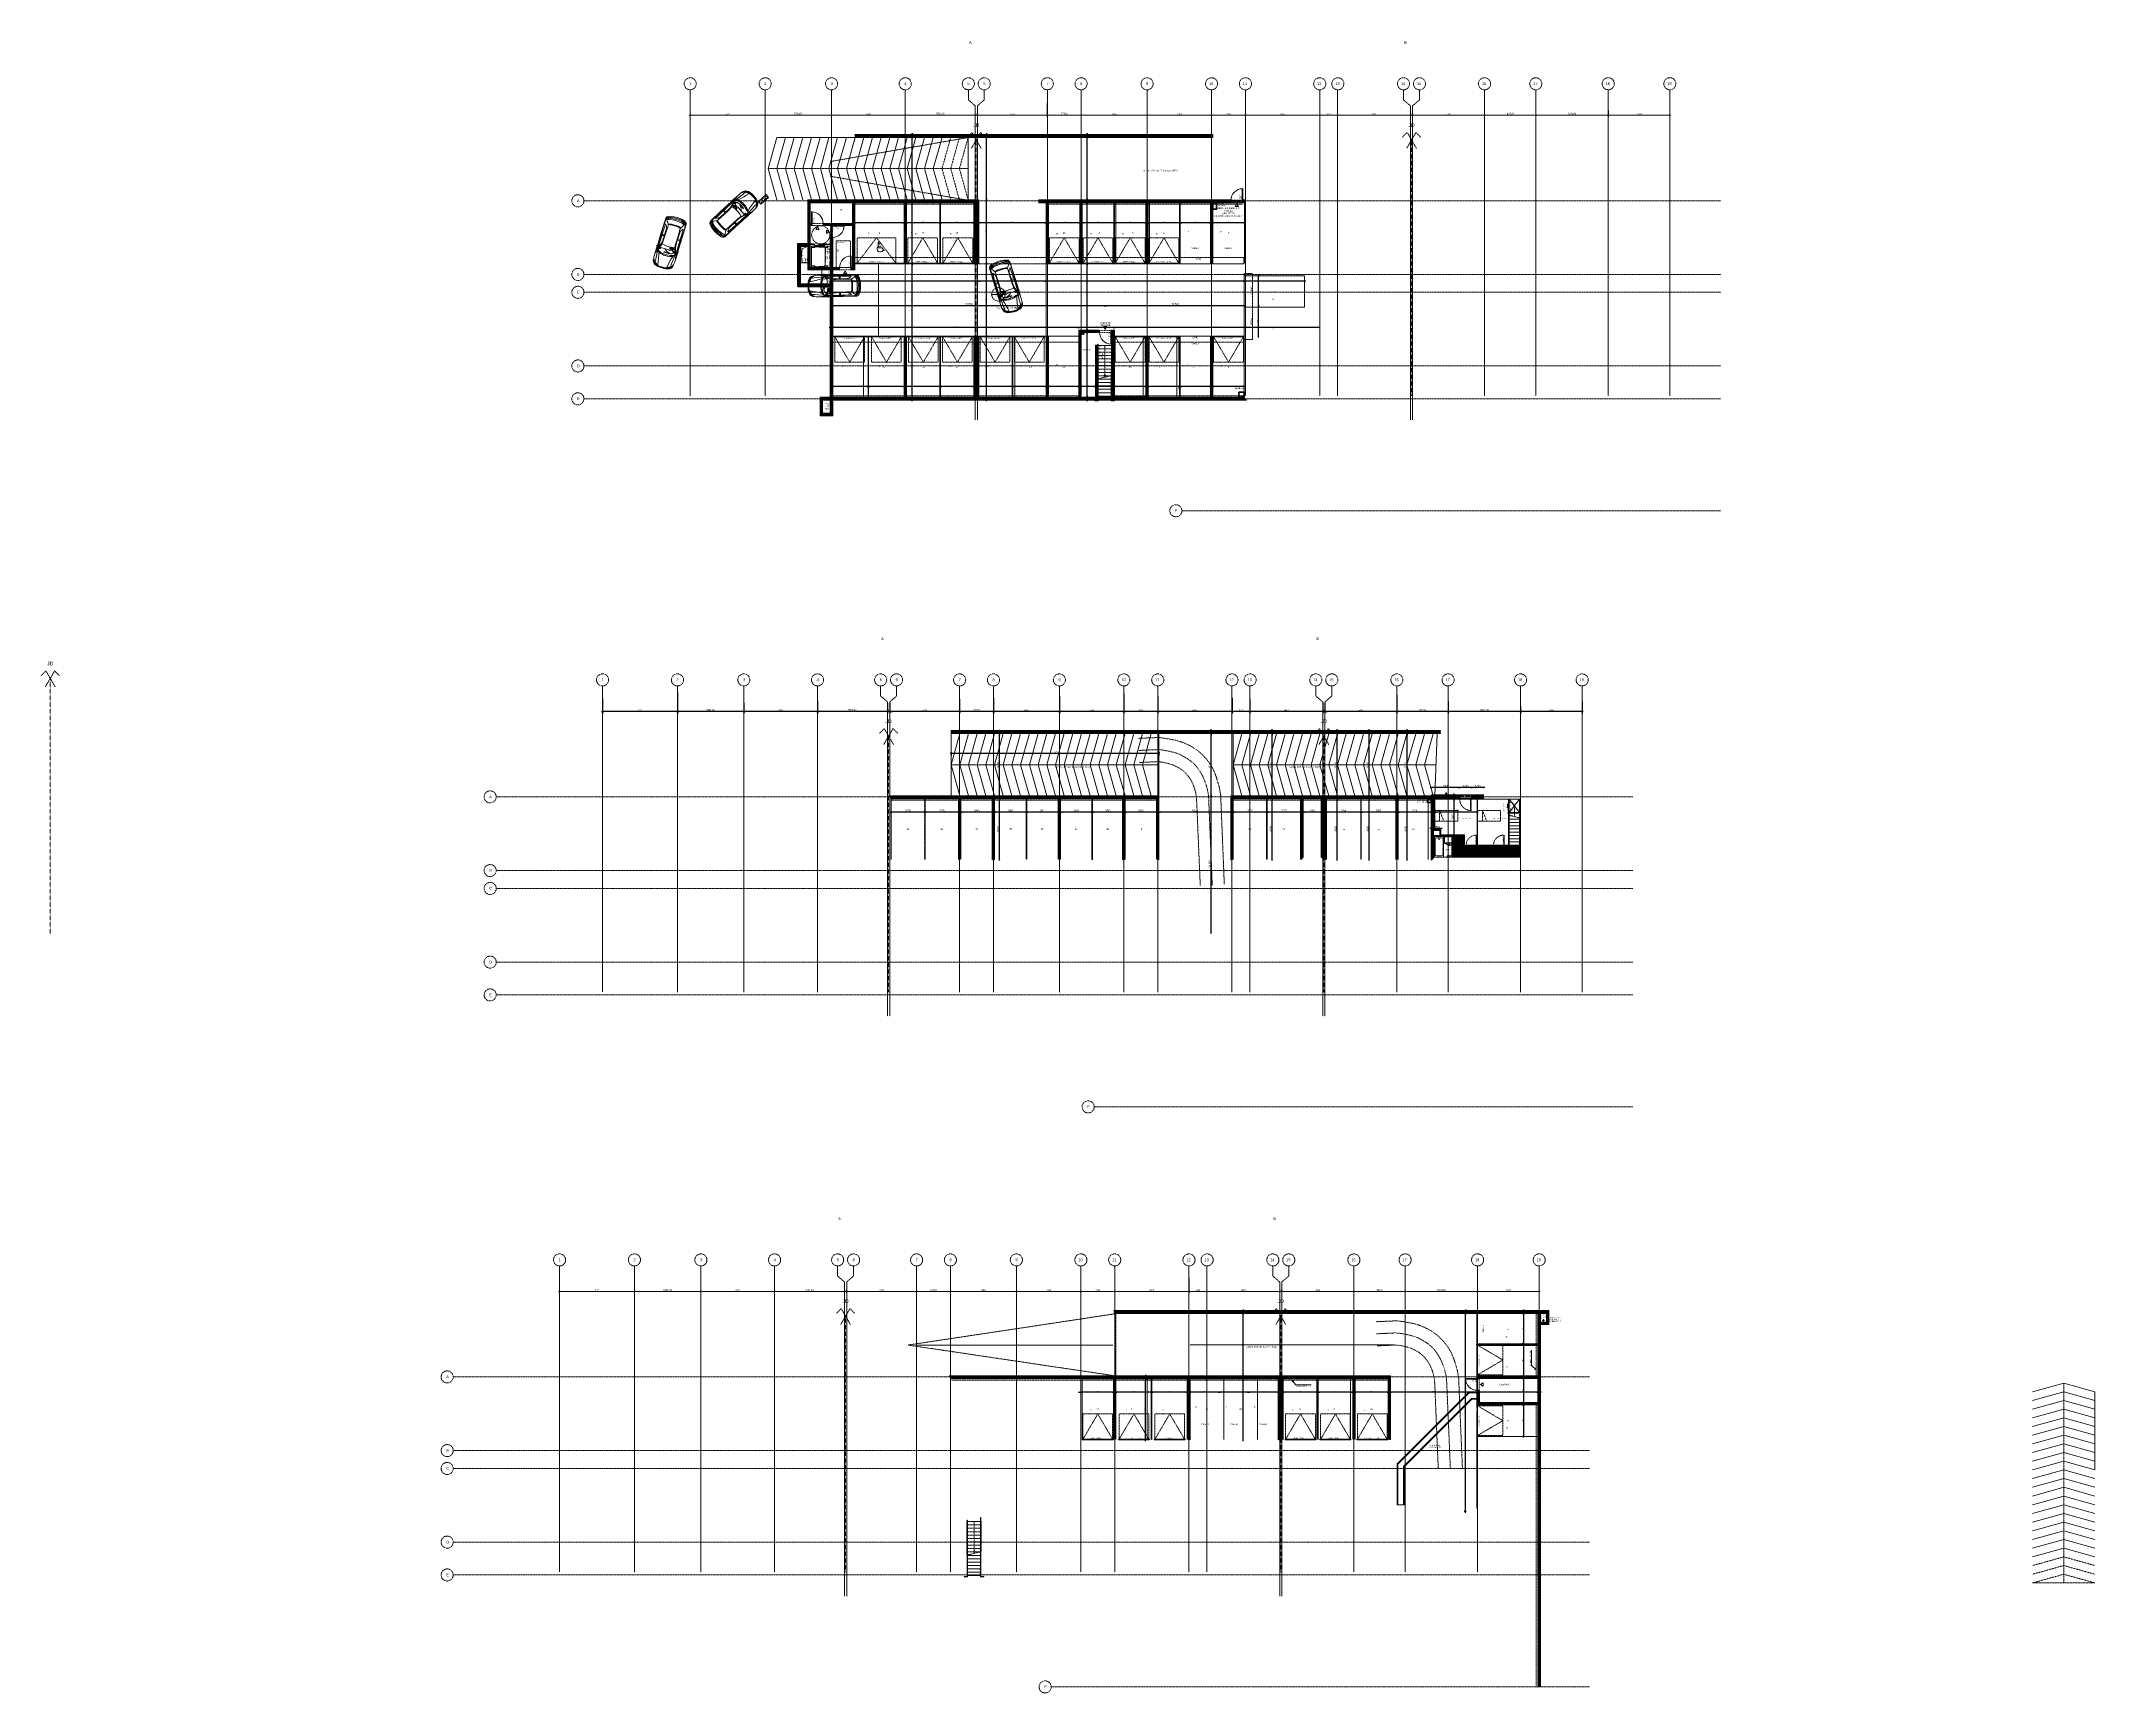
# Model space of a CAD drawing. Header units: millimetres. Extents: x -26249 to 60250, y -21218 to 23336.
# Drawn here: x 6784 to 23786, y -21218 to -7538 of the extents above; entities that cross this region are included whole.
import ezdxf

# ---------------------------------------------------------------- set-up
doc = ezdxf.new("R2010")
doc.units = ezdxf.units.MM
for name, pattern in [('ISO-02', [0.75, 0.6, -0.15]), ('Style de ligne -1', [0.41664, 0.20828, -0.20836]), ('Style de ligne -11', [0.347222, 0.20828, -0.138942]), ('Style de ligne -13', [0.147638, 0.098425, -0.049213]), ('Style de ligne -14', [0.147638, 0.098425, -0.049213]), ('Style de ligne -17', [0.347222, 0.20828, -0.138942]), ('Style de ligne -18', [0.164042, 0.054681, -0.109361]), ('Style de ligne -5', [0.20828, 0.069425, -0.138855]), ('Style de ligne -6', [1.04164, 0.625, -0.20828, 0.06943, -0.13893]), ('VW-01', [0.41656, 0.20828, -0.20828])]:
    doc.linetypes.add(name, pattern=pattern)
doc.layers.add('01_cote_gen', color=4, linetype='Continuous')
doc.layers.add('AA_COTES', color=2, linetype='Continuous')
for name, color, linetype, lineweight in [('B Aménagement intérieur', 7, 'Continuous', 5), ('B BATI-fluides-gaine', 7, 'Continuous', 5), ('B BATI-équipement-sanitaires', 7, 'Continuous', 5), ('B Faux plafonds', 7, 'Continuous', 5), ('B Faux plafonds_Hatch', 7, 'Continuous', 5), ('B GÈnÈral_Hatch', 7, 'Continuous', 5), ('B Général', 7, 'Continuous', 5), ('C ANNOTATIONS-cotation', 7, 'Continuous', 5), ('C ANNOTATIONS-niveaux', 7, 'Continuous', 5), ('C ANNOTATIONS-PMR', 7, 'Style de ligne -5', 5), ('C ANNOTATIONS-prestations', 7, 'Continuous', 5), ('C ANNOTATIONS-texte', 7, 'Continuous', 5), ('C ANNOTATIONS-texte_Hatch', 7, 'Continuous', 5), ('F REMPLISSAGE-vert clair', 7, 'Continuous', 13), ('F REMPLISSAGE-vert foncé', 7, 'Continuous', 13)]:
    doc.layers.add(name, color=color, linetype=linetype, lineweight=lineweight)
for name, color, linetype, lineweight, true_color in [('B BATI-structure', 1, 'VW-01', 18, 0xff0000), ('B faience', 7, 'Style de ligne -11', 13, 0x0040ff), ('C ANNOTATIONS-axes', 1, 'ISO-02', 13, 0xff0000), ('C ANNOTATIONS-axes horizontaux', 1, 'Style de ligne -1', 13, 0xff0000), ('D SURFACES-shab', 1, 'Continuous', 5, 0xff0000)]:
    doc.layers.add(name, color=color, linetype=linetype, lineweight=lineweight, true_color=true_color)
doc.styles.add('Arial', font='arial.ttf')
doc.styles.add('Eurostile', font='')
doc.styles.add('Eurostile (bold)', font='')
doc.styles.add('Eurostile (italic)', font='')
doc.styles.add('STYLE2', font='ARIALN.TTF')
doc.styles.get('Eurostile').set_extended_font_data('Eurostile')
doc.styles.get('Eurostile (bold)').set_extended_font_data('Eurostile', bold=True)
doc.styles.get('Eurostile (italic)').set_extended_font_data('Eurostile', italic=True)
doc.dimstyles.new('100é', dxfattribs={"dimtxt": 20.229601, "dimasz": 6.232178, "dimexe": 10, "dimexo": 25, "dimgap": 1, "dimtad": 1, "dimdec": 1, "dimtxsty": 'Arial', "dimblk": 'VW_SLASH', "dimblk1": 'VW_SLASH', "dimblk2": 'VW_SLASH', "dimcen": 0, "dimdle": 10, "dimazin": 0, "dimtfac": 1, "dimtdec": 1, "dimtix": 1, "dimtmove": 0, "dimatfit": 0, "dimldrblk": 'VW_FILLEDARROW', "dimfxl": 25, "dimfxlon": 1, "dimfrac": 2, "dimtolj": 1, "dimarcsym": 0})
doc.dimstyles.new('Arch', dxfattribs={"dimtxt": 20.229601, "dimasz": 11.224121, "dimexe": 15.875, "dimexo": 7.9375, "dimgap": 7.9375, "dimtad": 1, "dimdec": 1, "dimtxsty": 'Arial', "dimblk": 'VW_SLASH-1', "dimblk1": 'VW_SLASH-1', "dimblk2": 'VW_SLASH-1', "dimcen": 0, "dimdle": 7.9375, "dimazin": 0, "dimtfac": 1, "dimtdec": 1, "dimtix": 1, "dimtmove": 0, "dimatfit": 0, "dimldrblk": 'VW_FILLEDARROW-1', "dimfxl": 1, "dimfrac": 2, "dimtolj": 1, "dimarcsym": 0})
doc.dimstyles.new('JB50', dxfattribs={"dimscale": 0.1, "dimtxt": 150, "dimasz": 15, "dimexe": 0.1, "dimexo": 0.1, "dimgap": 0.09, "dimtad": 1, "dimdec": 1, "dimdsep": 46, "dimtxsty": 'STYLE2', "dimblk1": 'BOND_G', "dimblk2": 'BOND_D', "dimsah": 1, "dimcen": 1.5, "dimdle": 0.01, "dimse1": 1, "dimse2": 1, "dimclrd": 4, "dimclre": 2, "dimclrt": 6, "dimazin": 2, "dimtfac": 2.333333, "dimtdec": 1, "dimtix": 1, "dimtmove": 2, "dimatfit": 3, "dimldrblk": 'BOND_G', "dimfxl": 1, "dimtolj": 1, "dimtzin": 0, "dimarcsym": 0})
pattern_1 = [(45, (8317.1126, -13762.2883), (2.4253472, -2.6458333), [])]
pattern_2 = [(45, (0, 0), (2.42535, -2.64583), [])]
pattern_3 = [(45, (7591.0607, -18699.019), (2.4253472, -2.6458333), [])]
pattern_4 = [(45, (7591.061, -18699.019), (-5.656854, 5.656854), []), (135, (7591.061, -18699.019), (5.656854, 5.656854), [])]
pattern_5 = [(225, (7591.061, -18699.019), (5.656854, -5.656854), []), (315, (7591.061, -18699.019), (-5.656854, -5.656854), [])]
pattern_6 = [(45, (7235.0697, -23502.3608), (2.4253472, -2.6458333), [])]

# ---------------------------------------------------------------- blocks, each defined once
blk = doc.blocks.new('Groupe-1')
at = {"layer": 'B Général', "color": 8, "linetype": 'Continuous', "lineweight": 9, "true_color": 0x808080}
for p, q in [((4974, 4214), (4974, 4261)), ((5072, 4276), (5083, 4276)), ((5076, 4255), (5083, 4255)), ((5186, 4285), (5183, 4288)), ((5206, 4276), (5211, 4280)), ((4977, 4170), (4985, 4170)), ((4978, 4154), (4985, 4154)), ((5075, 4120), (5086, 4120)), ((5078, 4141), (5085, 4141)), ((5190, 4115), (5187, 4112)), ((5209, 4125), (5214, 4121))]:
    blk.add_line(p, q, dxfattribs=at)
at = {"layer": 'B Général', "color": 8, "linetype": 'Continuous', "lineweight": 9, "true_color": 0x808080, "flags": 128}
for points in [[(4815, 4193), (4815, 4210), (4817, 4226), (4820, 4245), (4825, 4256), (4830, 4264), (4835, 4268), (4842, 4273), (4852, 4278), (4860, 4279), (4878, 4282), (4901, 4284), (4974, 4285), (4976, 4288), (4979, 4288), (4981, 4287), (4981, 4285), (5102, 4287), (5217, 4289), (5223, 4288), (5229, 4284), (5234, 4279), (5240, 4268), (5246, 4248), (5249, 4227), (5251, 4201)], [(4842, 4273), (4833, 4265), (4830, 4259), (4826, 4250), (4823, 4241), (4821, 4228), (4819, 4209), (4819, 4193)], [(4823, 4193), (4823, 4209), (4824, 4222), (4825, 4230), (4827, 4231), (4832, 4231), (4854, 4236), (4880, 4241), (4909, 4249), (4926, 4254), (4931, 4255), (4933, 4256)], [(4947, 4269), (4943, 4270), (4896, 4265), (4868, 4263), (4842, 4261), (4837, 4261)], [(5213, 4283), (5209, 4284), (5199, 4285), (5186, 4285), (5147, 4285), (4948, 4280), (4938, 4280), (4931, 4280), (4925, 4281), (4920, 4282), (4919, 4284)], [(4965, 4274), (4952, 4274), (4949, 4273), (4946, 4272), (4941, 4268), (4936, 4262), (4931, 4253), (4926, 4238), (4923, 4224), (4921, 4211), (4921, 4201), (4921, 4195)], [(4930, 4195), (4930, 4204), (4931, 4220), (4933, 4235), (4937, 4250), (4941, 4260), (4944, 4265), (4947, 4269), (4953, 4268), (4973, 4262), (4993, 4256), (5007, 4252), (5004, 4246), (5002, 4234), (5000, 4221), (4999, 4209), (4999, 4196)], [(4970, 4268), (4952, 4273), (4949, 4276), (4948, 4280), (4949, 4285)], [(5007, 4252), (5020, 4251), (5031, 4250), (5049, 4250), (5136, 4251), (5162, 4251), (5172, 4252), (5177, 4255)], [(5077, 4276), (5077, 4279), (5073, 4287)], [(5172, 4252), (5176, 4244), (5177, 4235), (5178, 4222), (5178, 4200)], [(5224, 4201), (5223, 4217), (5221, 4235), (5217, 4255), (5210, 4268), (5206, 4276), (5198, 4269), (5189, 4264), (5177, 4255), (5179, 4251), (5182, 4241), (5184, 4228), (5185, 4210), (5185, 4200)], [(5217, 4273), (5222, 4264), (5227, 4254), (5229, 4241), (5231, 4230), (5233, 4201)], [(5236, 4253), (5240, 4236), (5241, 4224), (5243, 4201)], [(4815, 4193), (4816, 4176), (4818, 4159), (4822, 4141), (4827, 4130), (4833, 4123), (4838, 4118), (4845, 4113), (4855, 4109), (4864, 4108), (4882, 4106), (4905, 4105), (4977, 4107), (4980, 4104), (4983, 4104), (4985, 4105), (4985, 4107), (5106, 4109), (5221, 4112), (5227, 4114), (5233, 4118), (5237, 4123), (5243, 4134), (5248, 4154), (5250, 4176), (5251, 4201)], [(4845, 4113), (4836, 4121), (4833, 4127), (4829, 4136), (4825, 4145), (4822, 4158), (4820, 4176), (4819, 4193)], [(4823, 4193), (4823, 4177), (4825, 4163), (4827, 4156), (4828, 4155), (4833, 4155), (4855, 4151), (4882, 4147), (4911, 4141), (4928, 4136), (4933, 4135), (4935, 4134)], [(4950, 4121), (4946, 4120), (4898, 4123), (4871, 4125), (4845, 4126), (4839, 4126)], [(4968, 4117), (4955, 4117), (4952, 4117), (4949, 4119), (4944, 4122), (4939, 4128), (4933, 4137), (4928, 4152), (4924, 4166), (4922, 4179), (4921, 4189), (4921, 4195)], [(5217, 4118), (5212, 4117), (5203, 4116), (5190, 4115), (5150, 4113), (4952, 4111), (4941, 4111), (4934, 4110), (4928, 4109), (4923, 4107), (4923, 4105)], [(4930, 4195), (4931, 4186), (4932, 4170), (4935, 4155), (4939, 4140), (4943, 4130), (4947, 4125), (4950, 4121), (4956, 4123), (4975, 4130), (4995, 4136), (5009, 4141), (5006, 4147), (5003, 4159), (5001, 4172), (5000, 4184), (4999, 4196)], [(4968, 4127), (4964, 4135), (4960, 4139), (4955, 4144), (4952, 4149), (4950, 4155), (4948, 4159), (4948, 4166), (4951, 4175), (4958, 4194), (4965, 4207), (4969, 4213), (4971, 4214), (4974, 4214), (4975, 4213), (4975, 4182), (4972, 4182), (4974, 4179), (4977, 4173), (4978, 4166), (4978, 4158), (4977, 4152), (4976, 4149), (4974, 4145), (4977, 4144), (4978, 4131)], [(4973, 4124), (4955, 4118), (4952, 4115), (4952, 4111), (4952, 4106)], [(5009, 4141), (5022, 4143), (5033, 4144), (5051, 4145), (5138, 4147), (5164, 4148), (5174, 4147), (5179, 4145)], [(5080, 4120), (5080, 4116), (5077, 4109)], [(5174, 4147), (5177, 4155), (5178, 4165), (5179, 4178), (5178, 4200)], [(5224, 4201), (5224, 4185), (5222, 4167), (5219, 4147), (5213, 4133), (5209, 4125), (5201, 4131), (5191, 4136), (5179, 4145), (5181, 4149), (5184, 4159), (5185, 4171), (5185, 4190), (5185, 4200)], [(5220, 4128), (5225, 4138), (5229, 4148), (5231, 4160), (5232, 4172), (5233, 4201)], [(5238, 4149), (5242, 4167), (5242, 4178), (5243, 4201)]]:
    blk.add_lwpolyline(points, dxfattribs=at)
for points in [[(4827, 4233), (4831, 4234), (4833, 4235), (4833, 4238), (4836, 4247), (4840, 4257), (4844, 4263), (4848, 4267), (4853, 4272), (4859, 4274), (4863, 4275), (4864, 4276), (4863, 4278), (4862, 4279), (4860, 4279), (4854, 4276), (4846, 4271), (4840, 4267), (4836, 4260), (4832, 4252), (4829, 4244), (4828, 4237)], [(4965, 4273), (4964, 4276), (4974, 4285), (4976, 4288), (4979, 4288), (4981, 4287), (4981, 4286), (4973, 4272), (4970, 4271)], [(5072, 4276), (5076, 4255), (5047, 4254), (5023, 4255), (5008, 4257), (4970, 4268), (4970, 4271), (4974, 4274)], [(5050, 4281), (5062, 4281), (5065, 4281), (5065, 4279), (5064, 4278), (5051, 4278), (5049, 4279), (5048, 4281)], [(5172, 4276), (5158, 4264), (5152, 4260), (5145, 4258), (5136, 4257), (5083, 4255), (5083, 4276), (5117, 4277), (5149, 4276)], [(5236, 4253), (5233, 4253), (5231, 4255), (5226, 4262), (5221, 4269), (5211, 4280), (5213, 4283), (5217, 4282), (5224, 4279), (5229, 4274), (5233, 4264)], [(4829, 4153), (4832, 4153), (4834, 4151), (4835, 4148), (4838, 4139), (4843, 4130), (4846, 4124), (4851, 4119), (4856, 4115), (4862, 4113), (4867, 4112), (4867, 4111), (4866, 4109), (4865, 4109), (4864, 4109), (4857, 4111), (4849, 4116), (4843, 4120), (4839, 4126), (4834, 4134), (4831, 4142), (4829, 4149)], [(4945, 4177), (4944, 4215), (4945, 4216), (4947, 4216), (4949, 4210), (4949, 4195), (4949, 4180), (4948, 4175), (4946, 4174), (4945, 4175)], [(4968, 4118), (4968, 4116), (4977, 4107), (4980, 4104), (4983, 4104), (4985, 4105), (4985, 4106), (4976, 4119), (4973, 4121)], [(5075, 4120), (5078, 4141), (5049, 4140), (5025, 4139), (5011, 4136), (4973, 4124), (4973, 4121), (4977, 4118)], [(5053, 4114), (5066, 4114), (5068, 4115), (5068, 4116), (5067, 4117), (5055, 4117), (5052, 4116), (5051, 4114)], [(5175, 4124), (5161, 4135), (5155, 4138), (5148, 4140), (5138, 4141), (5085, 4141), (5086, 4120), (5120, 4121), (5152, 4123)], [(5238, 4149), (5235, 4149), (5233, 4146), (5228, 4140), (5223, 4133), (5214, 4121), (5217, 4118), (5220, 4119), (5227, 4122), (5232, 4128), (5235, 4138)]]:
    blk.add_lwpolyline(points, close=True, dxfattribs=at)
at = {"layer": 'B Général', "color": 8, "linetype": 'Continuous', "lineweight": 9, "true_color": 0x808080}
for centre, major_axis, ratio in [((4965, 4258), (3.81, 0.07), 1), ((4968, 4138), (3.81, 0.07), 1), ((4992, 4162), (-0.4, 18.5), 0.458873), ((4993, 4162), (-0.3, 15.5), 0.407215), ((4994, 4162), (-0.2, 11), 0.408756)]:
    blk.add_ellipse(centre, major_axis=major_axis, ratio=ratio, dxfattribs=at)
blk = doc.blocks.new('Parking Spaces')
at = {"layer": 'B Général', "color": 7, "linetype": 'Continuous', "lineweight": 5}
for p, q in [((0, 0), (0, 500)), ((260, 0), (260, 500)), ((0, 0), (260, 0))]:
    blk.add_line(p, q, dxfattribs=at)
at = {"layer": 'B Général', "color": 7, "extrusion": (0, 0, -1), "insert": (130, 250), "char_height": 14.1, "attachment_point": 5, "text_direction": (-1, 0, 0), "line_spacing_factor": 0.894142, "style": 'Eurostile'}
blk.add_mtext('10', dxfattribs=at)
blk = doc.blocks.new('Parking Spaces (2D)')
at = {"layer": 'B Général', "color": 7, "linetype": 'Continuous', "lineweight": 5}
for p, q in [((0, 0), (0, 500)), ((278.5, 0), (278.5, 500)), ((557, 0), (557, 500)), ((0, 0), (557, 0))]:
    blk.add_line(p, q, dxfattribs=at)
at = {"layer": 'B Général', "color": 7, "extrusion": (0, 0, -1), "char_height": 14.118, "attachment_point": 5, "text_direction": (-1, 0, 0), "line_spacing_factor": 0.894142, "style": 'Eurostile'}
for s, insert in [('13', (139.25, 250)), ('14', (417.75, 250))]:
    blk.add_mtext(s, dxfattribs=dict(at, insert=insert))
blk = doc.blocks.new('Parking Spaces-1')
at = {"layer": 'B Général', "color": 7, "linetype": 'Continuous', "lineweight": 5}
for p, q in [((0, 0), (0, 500)), ((278.5, 0), (278.5, 500)), ((557, 0), (557, 500)), ((0, 0), (557, 0))]:
    blk.add_line(p, q, dxfattribs=at)
at = {"layer": 'B Général', "color": 7, "extrusion": (0, 0, -1), "char_height": 14.118, "attachment_point": 5, "text_direction": (-1, 0, 0), "line_spacing_factor": 0.894142, "style": 'Eurostile'}
for s, insert in [('11', (139.25, 250)), ('12', (417.75, 250))]:
    blk.add_mtext(s, dxfattribs=dict(at, insert=insert))
blk = doc.blocks.new('Parking Spaces-2')
at = {"layer": 'B Général', "color": 7, "linetype": 'Continuous', "lineweight": 5}
for p, q in [((0, 0), (0, 500)), ((278.5, 0), (278.5, 500)), ((557, 0), (557, 500)), ((0, 0), (557, 0))]:
    blk.add_line(p, q, dxfattribs=at)
at = {"layer": 'B Général', "color": 7, "extrusion": (0, 0, -1), "char_height": 14.12, "attachment_point": 5, "text_direction": (1, 0, 0), "line_spacing_factor": 0.894142, "style": 'Eurostile'}
for s, insert in [('4', (139.25, 250)), ('5', (417.75, 250))]:
    blk.add_mtext(s, dxfattribs=dict(at, insert=insert))
blk = doc.blocks.new('Parking Spaces-3')
at = {"layer": 'B Général', "color": 7, "linetype": 'Continuous', "lineweight": 5}
for p, q in [((0, 0), (0, 500)), ((260, 0), (260, 500)), ((0, 0), (260, 0))]:
    blk.add_line(p, q, dxfattribs=at)
at = {"layer": 'B Général', "color": 7, "extrusion": (0, 0, -1), "insert": (130, 250), "char_height": 14.1, "attachment_point": 5, "text_direction": (1, 0, 0), "line_spacing_factor": 0.894142, "style": 'Eurostile'}
blk.add_mtext('6', dxfattribs=at)
blk = doc.blocks.new('Parking Spaces-4')
at = {"layer": 'B Général', "color": 7, "linetype": 'Continuous', "lineweight": 5}
for p, q in [((0, 0), (0, 500)), ((278.5, 0), (278.5, 500)), ((557, 0), (557, 500)), ((0, 0), (557, 0))]:
    blk.add_line(p, q, dxfattribs=at)
at = {"layer": 'B Général', "color": 7, "extrusion": (0, 0, -1), "char_height": 14.12, "attachment_point": 5, "text_direction": (1, 0, 0), "line_spacing_factor": 0.894142, "style": 'Eurostile'}
for s, insert in [('2', (139.25, 250)), ('3', (417.75, 250))]:
    blk.add_mtext(s, dxfattribs=dict(at, insert=insert))
blk = doc.blocks.new('Alti BAT A R-4')
at = {"layer": 'C ANNOTATIONS-niveaux', "color": 7, "linetype": 'Continuous', "lineweight": 5}
blk.add_line((-56, 0), (56, 0), dxfattribs=at)
blk.add_circle((0, 0), 56.2, dxfattribs=at)
at = {"layer": 'C ANNOTATIONS-niveaux', "color": 7, "attachment_point": 2, "rotation": 0, "line_spacing_factor": 0.894142, "style": 'Eurostile'}
for s, insert, char_height in [('-12,40', (0, 19), 11.8), ('208.10', (0, -2), 11.8), ('Ngf', (0, -19), 9.41)]:
    blk.add_mtext(s, dxfattribs=dict(at, insert=insert, char_height=char_height))
blk = doc.blocks.new('Parking Spaces-5')
at = {"layer": 'B Général', "color": 7, "linetype": 'Continuous', "lineweight": 5}
for p, q in [((0, 0), (0, 500)), ((263, 0), (263, 500)), ((0, 0), (263, 0))]:
    blk.add_line(p, q, dxfattribs=at)
at = {"layer": 'B Général', "color": 7, "extrusion": (0, 0, -1), "insert": (131.5, 250), "char_height": 14.1, "attachment_point": 5, "text_direction": (1, 0, 0), "line_spacing_factor": 0.894142, "style": 'Eurostile'}
blk.add_mtext('7', dxfattribs=at)
blk = doc.blocks.new('Parking Spaces (2D)-1')
at = {"layer": 'B Général', "color": 7, "linetype": 'Continuous', "lineweight": 5}
for p, q in [((0, 0), (0, 500)), ((336, 0), (336, 500)), ((0, 0), (336, 0))]:
    blk.add_line(p, q, dxfattribs=at)
at = {"layer": 'B Général', "color": 7, "insert": (168, 250), "char_height": 14.1, "attachment_point": 5, "line_spacing_factor": 0.894142, "style": 'Eurostile'}
blk.add_mtext('16', dxfattribs=at)
blk = doc.blocks.new('Parking Spaces-6')
at = {"layer": 'B Général', "color": 7, "linetype": 'Continuous', "lineweight": 5}
for p, q in [((0, 0), (0, 500)), ((260, 0), (260, 500)), ((0, 0), (260, 0))]:
    blk.add_line(p, q, dxfattribs=at)
at = {"layer": 'B Général', "color": 7, "insert": (130, 250), "char_height": 14.1, "attachment_point": 5, "line_spacing_factor": 0.894142, "style": 'Eurostile'}
blk.add_mtext('9', dxfattribs=at)
blk = doc.blocks.new('Parking Spaces-7')
at = {"layer": 'B Général', "color": 7, "linetype": 'Continuous', "lineweight": 5}
for p, q in [((0, 0), (0, 500)), ((408, 0), (408, 500)), ((0, 0), (408, 0))]:
    blk.add_line(p, q, dxfattribs=at)
at = {"layer": 'B Général', "color": 7, "extrusion": (0, 0, -1), "insert": (204, 250), "char_height": 14.1, "attachment_point": 5, "text_direction": (1, 0, 0), "line_spacing_factor": 0.894142, "style": 'Eurostile'}
blk.add_mtext('1', dxfattribs=at)
blk = doc.blocks.new('Parking Spaces-8')
at = {"layer": 'B Général', "color": 7, "linetype": 'Continuous', "lineweight": 5}
for p, q in [((0, 0), (0, 500)), ((260, 0), (260, 500)), ((0, 0), (260, 0))]:
    blk.add_line(p, q, dxfattribs=at)
at = {"layer": 'B Général', "color": 7, "extrusion": (0, 0, -1), "insert": (130, 250), "char_height": 14.1, "attachment_point": 5, "text_direction": (1, 0, 0), "line_spacing_factor": 0.894142, "style": 'Eurostile'}
blk.add_mtext('8', dxfattribs=at)
blk = doc.blocks.new('Parking Spaces-9')
at = {"layer": 'B Général', "color": 7, "linetype": 'Continuous', "lineweight": 5}
for p, q in [((0, 0), (0, 500)), ((260, 0), (260, 500)), ((0, 0), (260, 0))]:
    blk.add_line(p, q, dxfattribs=at)
at = {"layer": 'B Général', "color": 7, "insert": (130, 250), "char_height": 14.1, "attachment_point": 5, "line_spacing_factor": 0.894142, "style": 'Eurostile'}
blk.add_mtext('31', dxfattribs=at)
blk = doc.blocks.new('Hand.')
at = {"layer": 'B Général', "color": 7, "linetype": 'Continuous', "lineweight": 5}
for p, q in [((-21, 34), (-21, -7)), ((-21, 6), (3, 6)), ((-21, -7), (10, -7)), ((10, -7), (24, -31)), ((24, -31), (31, -27))]:
    blk.add_line(p, q, dxfattribs=at)
at = {"layer": 'B Général', "color": 7, "linetype": 'Continuous', "lineweight": 5, "flags": 128}
blk.add_lwpolyline([(18, -29), (18, -29, -0.440622), (-20, -37), (-20, -37, -0.440622), (-25, 3)], format="xyb", dxfattribs=at)
blk.add_lwpolyline([(-14, 26, -0.414214), (-21, 34, -0.414214), (-14, 42, -0.414214), (-6, 34, -0.414214)], format="xyb", close=True, dxfattribs=at)
blk = doc.blocks.new('Porte basculante ht200.320')
at = {"layer": 'B Général', "color": 7, "linetype": 'Style de ligne -1', "lineweight": 5}
for p, q in [((-160, -3), (0, -213)), ((0, -213), (160, -3))]:
    blk.add_line(p, q, dxfattribs=at)
at = {"layer": 'B Général', "color": 7, "linetype": 'Continuous', "lineweight": 5, "flags": 128}
for points in [[(-166, 2), (166, 2), (166, -3), (-166, -3)], [(-160, 2), (160, 2), (160, -1), (-160, -1)]]:
    blk.add_lwpolyline(points, close=True, dxfattribs=at)
at = {"layer": 'B Général', "flags": 128}
for points in [[(-166, 2), (-160, 2), (-160, -3), (-166, -3)], [(160, 2), (166, 2), (166, -3), (160, -3)]]:
    blk.add_lwpolyline(points, close=True, dxfattribs=at)
at = {"layer": 'B Général', "color": 7, "linetype": 'Style de ligne -1', "lineweight": 5, "flags": 128}
blk.add_lwpolyline([(-160, -3), (160, -3), (160, -213), (-160, -213)], close=True, dxfattribs=at)
at = {"layer": 'B Général', "insert": (-71, -243), "char_height": 12.9, "attachment_point": 1, "line_spacing_factor": 0.894142, "style": 'Eurostile'}
blk.add_mtext('G', dxfattribs=at)
at = {"layer": 'C ANNOTATIONS-prestations', "insert": (-63, -9), "char_height": 7.06, "attachment_point": 1, "line_spacing_factor": 0.894142, "style": 'Eurostile'}
blk.add_mtext('Porte basculante ht 217 cm', dxfattribs=at)
blk = doc.blocks.new('Porte basculante ht200cm')
at = {"layer": 'B Général', "color": 7, "linetype": 'Style de ligne -1', "lineweight": 5}
for p, q in [((-123, -2), (0, -212)), ((0, -212), (123, -2))]:
    blk.add_line(p, q, dxfattribs=at)
at = {"layer": 'B Général', "color": 7, "linetype": 'Continuous', "lineweight": 5, "flags": 128}
for points in [[(-128, 2), (128, 2), (128, -2), (-128, -2)], [(-123, 2), (123, 2), (123, 0), (-123, 0)]]:
    blk.add_lwpolyline(points, close=True, dxfattribs=at)
at = {"layer": 'B Général', "flags": 128}
for points in [[(-128, 2), (-123, 2), (-123, -2), (-128, -2)], [(123, 2), (128, 2), (128, -2), (123, -2)]]:
    blk.add_lwpolyline(points, close=True, dxfattribs=at)
at = {"layer": 'B Général', "color": 7, "linetype": 'Style de ligne -1', "lineweight": 5, "flags": 128}
blk.add_lwpolyline([(-123, -2), (123, -2), (123, -212), (-123, -212)], close=True, dxfattribs=at)
at = {"layer": 'B Général', "insert": (-66, -238), "char_height": 12.9, "attachment_point": 1, "line_spacing_factor": 0.894142, "style": 'Eurostile'}
blk.add_mtext('G', dxfattribs=at)
at = {"layer": 'C ANNOTATIONS-prestations', "insert": (-63, -9), "char_height": 7.06, "attachment_point": 1, "line_spacing_factor": 0.894142, "style": 'Eurostile'}
blk.add_mtext('Porte basculante ht 217 cm', dxfattribs=at)
blk = doc.blocks.new('Ascenseur 162.185')
at = {"layer": 'B Général', "color": 7}
for p, q in [((36, -5), (0, -5)), ((11, -20), (144, -20)), ((11, -31), (11, -20)), ((11, -31), (36, -31)), ((32, -16), (32, -12)), ((32, -12), (77, -12)), ((77, -16), (32, -16)), ((32, -24), (32, -20)), ((32, -20), (77, -20)), ((77, -24), (32, -24)), ((36, -5), (36, -12)), ((36, -31), (36, -24)), ((70, -12), (70, -9)), ((70, -9), (116, -9)), ((116, -12), (70, -12)), ((70, -27), (70, -24)), ((70, -27), (116, -27)), ((77, -12), (77, -16)), ((77, -20), (77, -24)), ((116, -5), (116, -9)), ((162, -5), (116, -5)), ((116, -9), (116, -12)), ((116, -31), (116, -27)), ((144, -31), (116, -31)), ((144, -20), (144, -31)), ((36, -209), (0, -209)), ((11, -183), (36, -183)), ((11, -183), (11, -194)), ((11, -194), (144, -194)), ((77, -190), (32, -190)), ((32, -190), (32, -194)), ((32, -194), (77, -194)), ((77, -198), (32, -198)), ((32, -198), (32, -202)), ((32, -202), (77, -202)), ((36, -183), (36, -190)), ((36, -209), (36, -202)), ((70, -187), (116, -187)), ((70, -187), (70, -190)), ((116, -202), (70, -202)), ((70, -202), (70, -205)), ((70, -205), (116, -205)), ((77, -194), (77, -190)), ((77, -202), (77, -198)), ((144, -183), (116, -183)), ((116, -183), (116, -187)), ((116, -205), (116, -202)), ((116, -209), (116, -205)), ((162, -209), (116, -209)), ((144, -194), (144, -183))]:
    blk.add_line(p, q, dxfattribs=at)
at = {"layer": 'B Général', "color": 7, "linetype": 'Continuous', "lineweight": 5}
for p, q in [((11, -31), (11, -183)), ((124, -183), (124, -31))]:
    blk.add_line(p, q, dxfattribs=at)
at = {"layer": 'B Général', "color": 7, "linetype": 'Style de ligne -17', "flags": 128}
for points in [[(0, 0), (162, 0), (162, -18), (0, -18)], [(0, -18), (162, -18), (162, -196), (0, -196)], [(0, -196), (162, -196), (162, -214), (0, -214)]]:
    blk.add_lwpolyline(points, close=True, dxfattribs=at)
at = {"layer": 'B Général', "color": 7, "flags": 128}
for points in [[(77, -16), (32, -16), (32, -12), (77, -12), (77, -16)], [(77, -24), (32, -24), (32, -20), (77, -20), (77, -24)], [(116, -12), (70, -12), (70, -9), (116, -9), (116, -12)], [(116, -27), (70, -27), (70, -27), (116, -27), (116, -27)], [(77, -190), (32, -190), (32, -194), (77, -194), (77, -190)], [(77, -198), (32, -198), (32, -202), (77, -202), (77, -198)], [(116, -187), (70, -187), (70, -187), (116, -187), (116, -187)], [(116, -202), (70, -202), (70, -205), (116, -205), (116, -202)]]:
    blk.add_lwpolyline(points, dxfattribs=at)
at = {"layer": 'B Général', "color": 154, "linetype": 'VW-01', "true_color": 0x0053a6}
blk.add_circle((86, -289), 75, dxfattribs=at)
at = {"layer": 'C ANNOTATIONS-prestations', "color": 7, "insert": (126, -183), "char_height": 7.58, "attachment_point": 1, "rotation": 90, "line_spacing_factor": 0.959385, "style": 'Arial'}
blk.add_mtext('ascenseurs 450kg/6pers.\\Ptype schindler 3100\\P165*185cm', dxfattribs=at)
blk = doc.blocks.new('PP 93_204 PF1_2h mur20')
at = {"layer": 'B GÈnÈral_Hatch', "linetype": 'Continuous', "lineweight": 5}
h = blk.add_hatch(dxfattribs=at)
h.set_pattern_fill('50_BETON', style=0, pattern_type=2)
h.set_pattern_definition(pattern_2)
edge = h.paths.add_edge_path()
edge.add_line((-52, -9), (-51, -8))
edge.add_line((-51, -8), (-51, -8))
edge.add_arc((-51, -9), 0.2, 48.9909, 131.0091, ccw=False)
edge.add_line((-51, -8), (-51, -8))
edge.add_line((-51, -8), (-50, -9))
edge.add_line((-50, -9), (-50, -9))
edge.add_arc((-50, -9), 0.05, 228.9909, 270)
edge.add_line((-50, -9), (-50, -9))
edge.add_line((-50, -9), (-47, -9))
edge.add_line((-47, -9), (-47, -9))
edge.add_arc((-47, -9), 0.0435, 270, 360)
edge.add_line((-47, -9), (-47, 3))
edge.add_arc((-46, 3), 0.174, 90, 180, ccw=False)
edge.add_line((-46, 3), (-46, 3))
edge.add_line((-46, 3), (-45, 3))
edge.add_line((-45, 3), (-45, 3))
edge.add_arc((-45, 3), 0.0435, 270, 360)
edge.add_line((-45, 3), (-45, 6))
edge.add_arc((-45, 6), 0.0435, 0, 90)
edge.add_line((-45, 6), (-45, 6))
edge.add_line((-45, 6), (-46, 6))
edge.add_line((-46, 6), (-46, 6))
edge.add_arc((-46, 6), 0.174, 180, 270, ccw=False)
edge.add_line((-47, 6), (-47, 9))
edge.add_arc((-47, 9), 0.0435, 0, 90)
edge.add_line((-47, 9), (-47, 9))
edge.add_line((-47, 9), (-50, 9))
edge.add_line((-50, 9), (-50, 9))
edge.add_arc((-50, 9), 0.05, 90, 131.0091)
edge.add_line((-50, 9), (-50, 9))
edge.add_line((-50, 9), (-51, 8))
edge.add_line((-51, 8), (-51, 8))
edge.add_arc((-51, 9), 0.2, 233.0967, 311.0091, ccw=False)
edge.add_line((-51, 8), (-51, 8))
edge.add_line((-51, 8), (-51, 9))
edge.add_line((-51, 9), (-51, 9))
edge.add_line((-51, 9), (-52, 9))
edge.add_line((-52, 9), (-52, -9))
h = blk.add_hatch(dxfattribs=at)
h.set_pattern_fill('50_BETON', style=0, pattern_type=2)
h.set_pattern_definition(pattern_2)
edge = h.paths.add_edge_path()
edge.add_line((52, -9), (51, -8))
edge.add_line((51, -8), (51, -8))
edge.add_arc((51, -9), 0.2, 48.9909, 131.0091)
edge.add_line((51, -8), (51, -8))
edge.add_line((51, -8), (50, -9))
edge.add_line((50, -9), (50, -9))
edge.add_arc((50, -9), 0.05, 270, 311.0091, ccw=False)
edge.add_line((50, -9), (50, -9))
edge.add_line((50, -9), (47, -9))
edge.add_line((47, -9), (47, -9))
edge.add_arc((47, -9), 0.0435, 180, 270, ccw=False)
edge.add_line((47, -9), (47, 3))
edge.add_arc((46, 3), 0.174, 0, 90)
edge.add_line((46, 3), (46, 3))
edge.add_line((46, 3), (45, 3))
edge.add_line((45, 3), (45, 3))
edge.add_arc((45, 3), 0.0435, 180, 270, ccw=False)
edge.add_line((45, 3), (45, 6))
edge.add_arc((45, 6), 0.0435, 90, 180, ccw=False)
edge.add_line((45, 6), (45, 6))
edge.add_line((45, 6), (46, 6))
edge.add_line((46, 6), (46, 6))
edge.add_arc((46, 6), 0.174, 270, 360)
edge.add_line((47, 6), (47, 9))
edge.add_arc((47, 9), 0.0435, 90, 180, ccw=False)
edge.add_line((47, 9), (47, 9))
edge.add_line((47, 9), (50, 9))
edge.add_line((50, 9), (50, 9))
edge.add_arc((50, 9), 0.05, 48.9909, 90, ccw=False)
edge.add_line((50, 9), (50, 9))
edge.add_line((50, 9), (51, 8))
edge.add_line((51, 8), (51, 8))
edge.add_arc((51, 9), 0.2, 228.9909, 306.9033)
edge.add_line((51, 8), (51, 8))
edge.add_line((51, 8), (51, 9))
edge.add_line((51, 9), (51, 9))
edge.add_line((51, 9), (52, 9))
edge.add_line((52, 9), (52, -9))
at = {"layer": 'B Général', "linetype": 'Style de ligne -13', "lineweight": 5}
for p, q in [((47, 9), (-47, 9)), ((47, -9), (-47, -9))]:
    blk.add_line(p, q, dxfattribs=at)
at = {"layer": 'B Général', "linetype": 'Continuous', "lineweight": 5, "flags": 128}
for points in [[(-47, 9), (-47, 6, 0.414214), (-46, 6), (-46, 6), (-45, 6), (-45, 6, -0.414214), (-45, 6), (-45, 3, -0.414214), (-45, 3), (-45, 3), (-46, 3), (-46, 3, 0.414214), (-47, 3), (-47, -9, -0.414214), (-47, -9), (-47, -9), (-50, -9), (-50, -9, -0.18087), (-50, -9), (-50, -9), (-51, -8), (-51, -8, 0.373975), (-51, -8), (-51, -8), (-51, -9), (-52, -9), (-51, -8), (-51, -8, -0.373975), (-51, -8), (-51, -8), (-50, -9), (-50, -9, 0.18087), (-50, -9), (-50, -9), (-47, -9), (-47, -9, 0.414214), (-47, -9), (-47, 3, -0.414214), (-46, 3), (-46, 3), (-45, 3), (-45, 3, 0.414214), (-45, 3), (-45, 6, 0.414214), (-45, 6), (-45, 6), (-46, 6), (-46, 6, -0.414214), (-47, 6), (-47, 9, 0.414214), (-47, 9), (-47, 9), (-50, 9), (-50, 9, 0.18087), (-50, 9), (-50, 9), (-51, 8), (-51, 8, -0.353689), (-51, 8), (-51, 8), (-51, 9), (-51, 9), (-52, 9), (-51, 9), (-51, 9, 0.385556), (-51, 8), (-51, 8), (-50, 9), (-50, 9, -0.18087), (-50, 9), (-50, 9), (-47, 9), (-47, 9, -0.414214)], [(47, 9), (47, 6, -0.414214), (46, 6), (46, 6), (45, 6), (45, 6, 0.414214), (45, 6), (45, 3, 0.414214), (45, 3), (45, 3), (46, 3), (46, 3, -0.414214), (47, 3), (47, -9, 0.414214), (47, -9), (47, -9), (50, -9), (50, -9, 0.18087), (50, -9), (50, -9), (51, -8), (51, -8, -0.373975), (51, -8), (51, -8), (51, -9), (52, -9), (51, -8), (51, -8, 0.373975), (51, -8), (51, -8), (50, -9), (50, -9, -0.18087), (50, -9), (50, -9), (47, -9), (47, -9, -0.414214), (47, -9), (47, 3, 0.414214), (46, 3), (46, 3), (45, 3), (45, 3, -0.414214), (45, 3), (45, 6, -0.414214), (45, 6), (45, 6), (46, 6), (46, 6, 0.414214), (47, 6), (47, 9, -0.414214), (47, 9), (47, 9), (50, 9), (50, 9, -0.18087), (50, 9), (50, 9), (51, 8), (51, 8, 0.353689), (51, 8), (51, 8), (51, 9), (51, 9), (52, 9), (51, 9), (51, 9, -0.385556), (51, 8), (51, 8), (50, 9), (50, 9, 0.18087), (50, 9), (50, 9), (47, 9), (47, 9, 0.414214)]]:
    blk.add_lwpolyline(points, format="xyb", close=True, dxfattribs=at)
at = {"layer": 'B Général', "color": 7, "linetype": 'Continuous', "lineweight": 5, "flags": 128}
blk.add_lwpolyline([(45, 12), (48, 12), (48, 10), (50, 10), (50, 106), (49, 106), (49, 104), (45, 104)], close=True, dxfattribs=at)
at = {"layer": 'B Général', "color": 250, "linetype": 'Continuous', "lineweight": 5, "true_color": 0x444444, "flags": 128}
blk.add_lwpolyline([(0, -20), (-14, -42), (14, -42)], close=True, dxfattribs=at)
at = {"layer": 'B Général', "linetype": 'Continuous', "lineweight": 5}
blk.add_circle((48, 10), 0.5, dxfattribs=at)
at = {"layer": 'B Général', "color": 7, "linetype": 'Continuous', "lineweight": 5}
blk.add_arc((48, 10), 94.5, 90, 181.2323, dxfattribs=at)
at = {"layer": 'C ANNOTATIONS-prestations', "insert": (25, 12), "char_height": 7.06, "attachment_point": 1, "rotation": 90, "line_spacing_factor": 0.894142, "style": 'Eurostile'}
blk.add_mtext('PP 93*204\\PPF 1/2h\\P', dxfattribs=at)
blk = doc.blocks.new('Groupe-2-1')
at = {"layer": 'B GÈnÈral_Hatch', "linetype": 'Continuous', "lineweight": 0}
blk.add_hatch(color=7, dxfattribs=at).paths.add_polyline_path([(7277, 3457), (7272, 3441), (7268, 3457)])
at = {"layer": 'B Général', "color": 7, "linetype": 'VW-01'}
for p, q in [((7212, 3704), (7332, 3704)), ((7212, 3676), (7332, 3676)), ((7212, 3648), (7332, 3648)), ((7212, 3620), (7332, 3620)), ((7212, 3592), (7332, 3592)), ((7272, 3704), (7272, 3441)), ((7212, 3564), (7332, 3564)), ((7212, 3536), (7332, 3536)), ((7212, 3508), (7332, 3508)), ((7212, 3480), (7332, 3480)), ((7212, 3426), (7332, 3454)), ((7212, 3452), (7332, 3452))]:
    blk.add_line(p, q, dxfattribs=at)
at = {"layer": 'B Général', "color": 7, "linetype": 'Continuous'}
for p, q in [((7212, 3424), (7332, 3424)), ((7212, 3396), (7332, 3396)), ((7212, 3368), (7332, 3368)), ((7212, 3340), (7332, 3340)), ((7212, 3312), (7332, 3312)), ((7212, 3284), (7332, 3284)), ((7212, 3256), (7332, 3256))]:
    blk.add_line(p, q, dxfattribs=at)
at = {"layer": 'B Général', "color": 7, "linetype": 'Continuous', "lineweight": 5, "flags": 128}
for points in [[(7191, 3248), (7191, 3245), (7218, 3245), (7218, 3254), (7218, 3254), (7218, 3714), (7215, 3714), (7215, 3248)], [(7353, 3248), (7353, 3245), (7326, 3245), (7326, 3254), (7326, 3254), (7327, 3736), (7329, 3736), (7329, 3248)], [(7277, 3457), (7272, 3441), (7268, 3457)]]:
    blk.add_lwpolyline(points, close=True, dxfattribs=at)
at = {"layer": 'B Général', "color": 7, "linetype": 'VW-01', "flags": 128}
blk.add_lwpolyline([(7332, 3454), (7332, 3704), (7212, 3704), (7212, 3426)], dxfattribs=at)
at = {"layer": 'C ANNOTATIONS-prestations', "char_height": 7.06, "attachment_point": 2, "line_spacing_factor": 0.894142, "style": 'Eurostile'}
for s, insert in [('1', (7321, 3703)), ('2', (7321, 3675)), ('3', (7321, 3647)), ('4', (7321, 3619)), ('5', (7321, 3591)), ('10', (7318, 3451)), ('11', (7318, 3423)), ('6', (7321, 3563)), ('7', (7321, 3535)), ('8', (7321, 3507)), ('9', (7321, 3479)), ('12', (7318, 3395)), ('13', (7318, 3367)), ('14', (7318, 3339)), ('15', (7318, 3311)), ('16', (7318, 3283)), ('17', (7318, 3255))]:
    blk.add_mtext(s, dxfattribs=dict(at, insert=insert))
blk = doc.blocks.new('Groupe-3-1')
at = {"layer": 'B Général', "color": 7, "linetype": 'Continuous', "lineweight": 5}
blk.add_line((4557, 5426), (5205, 5426), dxfattribs=at)
at = {"layer": 'B Général', "color": 7, "linetype": 'VW-01', "lineweight": 5}
blk.add_line((6141, 5425), (6141, 4909), dxfattribs=at)
at = {"layer": 'B Général', "color": 140, "linetype": 'VW-01', "lineweight": 5, "true_color": 0x02abea}
blk.add_line((4486, 5168), (6141, 5168), dxfattribs=at)
at = {"layer": 'B Général', "color": 7, "linetype": 'Continuous', "lineweight": 5, "flags": 128}
for points in [[(4557, 5426), (4486, 5168), (4557, 4909)], [(4629, 5426), (4558, 5168), (4629, 4909)], [(4701, 5426), (4630, 5168), (4701, 4909)], [(4773, 5426), (4702, 5168), (4773, 4909)], [(4845, 5426), (4774, 5168), (4845, 4909)], [(4917, 5426), (4846, 5168), (4917, 4909)], [(4989, 5426), (4918, 5168), (4989, 4909)], [(5061, 5426), (4989, 5168), (5061, 4909)], [(5133, 5426), (5061, 5168), (5133, 4909)], [(5205, 5426), (5133, 5168), (5205, 4909)], [(5277, 5426), (5205, 5168), (5277, 4909)], [(5349, 5426), (5277, 5168), (5349, 4909)], [(5421, 5426), (5349, 5168), (5421, 4909)], [(5493, 5426), (5421, 5168), (5493, 4909)], [(5565, 5426), (5493, 5168), (5565, 4909)], [(5637, 5426), (5565, 5168), (5637, 4909)], [(5709, 5426), (5637, 5168), (5709, 4909)], [(5781, 5426), (5709, 5168), (5781, 4909)], [(5853, 5426), (5781, 5168), (5853, 4909)], [(5925, 5426), (5853, 5168), (5925, 4909)]]:
    blk.add_lwpolyline(points, dxfattribs=at)
at = {"layer": 'B Général', "color": 7, "linetype": 'VW-01', "lineweight": 5, "flags": 128}
for points in [[(5997, 5426), (5925, 5168), (5997, 4909)], [(6069, 5426), (5997, 5168), (6069, 4909)], [(6141, 5426), (6069, 5168), (6141, 4909)]]:
    blk.add_lwpolyline(points, dxfattribs=at)
blk = doc.blocks.new('Groupe-4-1')
at = {"layer": 'B Général', "color": 8, "linetype": 'Continuous', "lineweight": 9, "true_color": 0x808080}
for p, q in [((3605, 4615), (3609, 4626)), ((3627, 4613), (3629, 4620)), ((3632, 4727), (3628, 4725)), ((3647, 4743), (3645, 4749)), ((3791, 4699), (3797, 4703)), ((3795, 4677), (3797, 4673)), ((3634, 4503), (3589, 4518)), ((3677, 4492), (3679, 4500)), ((3692, 4488), (3694, 4495)), ((3736, 4579), (3738, 4586)), ((3755, 4570), (3758, 4580))]:
    blk.add_line(p, q, dxfattribs=at)
at = {"layer": 'B Général', "color": 8, "linetype": 'Continuous', "lineweight": 9, "true_color": 0x808080, "flags": 128}
for points in [[(3605, 4345), (3588, 4351), (3573, 4358), (3557, 4367), (3547, 4375), (3542, 4382), (3539, 4388), (3536, 4397), (3535, 4407), (3536, 4416), (3539, 4433), (3545, 4456), (3566, 4525), (3565, 4528), (3565, 4531), (3567, 4533), (3569, 4532), (3604, 4648), (3639, 4758), (3641, 4763), (3647, 4768), (3653, 4771), (3665, 4773), (3686, 4772), (3707, 4769), (3732, 4763)], [(3605, 4345), (3621, 4341), (3638, 4338), (3656, 4337), (3669, 4338), (3677, 4341), (3683, 4344), (3690, 4350), (3696, 4358), (3700, 4365), (3708, 4382), (3716, 4404), (3737, 4473), (3740, 4475), (3741, 4477), (3740, 4480), (3739, 4480), (3774, 4596), (3807, 4706), (3808, 4712), (3806, 4719), (3802, 4725), (3793, 4734), (3776, 4745), (3756, 4754), (3732, 4763)], [(3678, 4765), (3696, 4763), (3708, 4760), (3730, 4755)], [(3643, 4752), (3641, 4748), (3637, 4740), (3632, 4727), (3620, 4690), (3563, 4499), (3560, 4490), (3558, 4483), (3555, 4477), (3552, 4473), (3550, 4473)], [(3607, 4621), (3604, 4622), (3596, 4620)], [(3608, 4546), (3613, 4558), (3618, 4569), (3623, 4585), (3649, 4669), (3657, 4694), (3659, 4704), (3658, 4709)], [(3724, 4736), (3709, 4741), (3691, 4744), (3671, 4747), (3656, 4745), (3647, 4743), (3651, 4733), (3654, 4723), (3658, 4709), (3663, 4709), (3673, 4709), (3686, 4707), (3703, 4703), (3713, 4699)], [(3654, 4753), (3664, 4755), (3675, 4756), (3687, 4754), (3699, 4752), (3727, 4745)], [(3659, 4704), (3668, 4704), (3677, 4703), (3690, 4700), (3711, 4693)], [(3760, 4673), (3753, 4678), (3744, 4682), (3732, 4687), (3711, 4693)], [(3724, 4736), (3739, 4731), (3756, 4724), (3774, 4715), (3785, 4705), (3791, 4699), (3783, 4693), (3775, 4686), (3764, 4677), (3760, 4680), (3752, 4685), (3740, 4691), (3723, 4697), (3713, 4699)], [(3714, 4514), (3716, 4527), (3719, 4538), (3723, 4555), (3749, 4638), (3756, 4663), (3760, 4673), (3764, 4677)], [(3800, 4704), (3800, 4700), (3798, 4690), (3795, 4677), (3784, 4639), (3725, 4450), (3722, 4440), (3720, 4433), (3719, 4427), (3720, 4422), (3721, 4421)], [(3792, 4711), (3784, 4718), (3776, 4725), (3765, 4730), (3754, 4735), (3727, 4745)], [(3778, 4734), (3762, 4743), (3751, 4747), (3730, 4755)], [(3573, 4495), (3571, 4491), (3561, 4445), (3555, 4418), (3549, 4393), (3547, 4387)], [(3581, 4517), (3571, 4501), (3568, 4499), (3563, 4499), (3559, 4501)], [(3574, 4513), (3570, 4501), (3570, 4498), (3570, 4494), (3572, 4489), (3577, 4482), (3584, 4474), (3596, 4465), (3609, 4458), (3620, 4452), (3630, 4449), (3636, 4447)], [(3607, 4353), (3592, 4358), (3579, 4363), (3573, 4367), (3572, 4369), (3573, 4374), (3576, 4396), (3579, 4423), (3581, 4452), (3581, 4470), (3581, 4475), (3582, 4477)], [(3638, 4456), (3630, 4459), (3615, 4465), (3601, 4471), (3589, 4480), (3580, 4486), (3576, 4491), (3573, 4495), (3576, 4500), (3588, 4517), (3600, 4534), (3608, 4546), (3613, 4541), (3624, 4536), (3636, 4530), (3647, 4526), (3659, 4522)], [(3607, 4353), (3622, 4349), (3636, 4346), (3643, 4345), (3645, 4346), (3646, 4351), (3657, 4371), (3669, 4395), (3684, 4420), (3694, 4435), (3697, 4439), (3697, 4442)], [(3714, 4471), (3706, 4469), (3701, 4467), (3695, 4464), (3689, 4462), (3683, 4462), (3678, 4462), (3672, 4464), (3664, 4469), (3648, 4481), (3638, 4493), (3633, 4499), (3633, 4501), (3634, 4503), (3635, 4504), (3664, 4495), (3664, 4492), (3667, 4492), (3674, 4493), (3681, 4492), (3688, 4489), (3694, 4487), (3697, 4485), (3700, 4482), (3701, 4484), (3714, 4481)], [(3724, 4467), (3720, 4455), (3719, 4452), (3716, 4450), (3712, 4446), (3704, 4443), (3694, 4441), (3678, 4440), (3664, 4441), (3651, 4443), (3641, 4445), (3636, 4447)], [(3638, 4456), (3647, 4453), (3663, 4450), (3678, 4448), (3693, 4448), (3704, 4448), (3710, 4450), (3714, 4451), (3714, 4458), (3714, 4478), (3714, 4499), (3714, 4514), (3707, 4513), (3695, 4514), (3682, 4516), (3671, 4518), (3659, 4522)], [(3714, 4451), (3714, 4448), (3697, 4403), (3686, 4378), (3677, 4353), (3676, 4348)], [(3720, 4474), (3719, 4456), (3721, 4452), (3725, 4450), (3730, 4449)], [(3757, 4575), (3760, 4574), (3766, 4568)], [(3536, 4397), (3542, 4386), (3546, 4381), (3553, 4374), (3561, 4368), (3573, 4362), (3590, 4355), (3606, 4350)], [(3690, 4350), (3679, 4344), (3673, 4342), (3663, 4341), (3653, 4340), (3640, 4342), (3622, 4345), (3606, 4350)]]:
    blk.add_lwpolyline(points, dxfattribs=at)
for points in [[(3678, 4765), (3678, 4762), (3675, 4760), (3667, 4757), (3659, 4755), (3645, 4749), (3643, 4752), (3645, 4755), (3650, 4761), (3656, 4764), (3667, 4764)], [(3605, 4615), (3627, 4613), (3618, 4585), (3610, 4563), (3604, 4549), (3581, 4517), (3579, 4517), (3577, 4522)], [(3594, 4596), (3597, 4608), (3599, 4610), (3600, 4610), (3601, 4609), (3597, 4597), (3596, 4594), (3593, 4594)], [(3637, 4711), (3644, 4694), (3645, 4687), (3645, 4680), (3644, 4671), (3629, 4620), (3609, 4626), (3619, 4659), (3630, 4689)], [(3782, 4666), (3767, 4656), (3762, 4651), (3758, 4646), (3754, 4637), (3738, 4586), (3758, 4580), (3768, 4613), (3776, 4644)], [(3778, 4734), (3777, 4731), (3779, 4728), (3783, 4722), (3789, 4715), (3797, 4703), (3800, 4704), (3801, 4708), (3800, 4715), (3796, 4721), (3787, 4728)], [(3575, 4513), (3572, 4513), (3566, 4525), (3565, 4528), (3565, 4531), (3567, 4533), (3568, 4532), (3578, 4520), (3579, 4517)], [(3660, 4464), (3624, 4475), (3623, 4476), (3623, 4478), (3630, 4478), (3644, 4474), (3658, 4469), (3663, 4466), (3664, 4464), (3662, 4463)], [(3755, 4570), (3736, 4579), (3727, 4552), (3721, 4529), (3719, 4514), (3720, 4474), (3722, 4473), (3726, 4476)], [(3723, 4468), (3726, 4467), (3737, 4473), (3740, 4475), (3741, 4477), (3740, 4480), (3740, 4480), (3724, 4476), (3722, 4473)], [(3754, 4547), (3758, 4559), (3757, 4562), (3756, 4562), (3755, 4561), (3751, 4550), (3751, 4547), (3753, 4546)], [(3571, 4370), (3571, 4373), (3570, 4376), (3567, 4377), (3559, 4382), (3552, 4389), (3547, 4395), (3544, 4400), (3542, 4406), (3541, 4413), (3541, 4417), (3541, 4418), (3539, 4418), (3537, 4417), (3537, 4416), (3538, 4409), (3540, 4399), (3542, 4393), (3547, 4387), (3554, 4380), (3560, 4375), (3567, 4371)], [(3646, 4346), (3648, 4350), (3651, 4351), (3653, 4350), (3663, 4351), (3673, 4352), (3680, 4354), (3686, 4357), (3691, 4361), (3695, 4366), (3697, 4370), (3698, 4370), (3700, 4368), (3700, 4367), (3700, 4366), (3695, 4360), (3688, 4354), (3683, 4350), (3675, 4347), (3666, 4346), (3658, 4345), (3651, 4346)]]:
    blk.add_lwpolyline(points, close=True, dxfattribs=at)
at = {"layer": 'B Général', "color": 8, "linetype": 'Continuous', "lineweight": 9, "true_color": 0x808080}
for centre, major_axis, ratio in [((3590, 4509), (1.11, 3.64), 1), ((3689, 4505), (-17.7, 5.4), 0.458873), ((3689, 4505), (-14.9, 4.6), 0.407215), ((3689, 4506), (-10.5, 3.2), 0.408756), ((3704, 4474), (1.11, 3.64), 1)]:
    blk.add_ellipse(centre, major_axis=major_axis, ratio=ratio, dxfattribs=at)
blk = doc.blocks.new('VW_SLASH')
at = {"color": 0, "linetype": 'ByBlock', "lineweight": -2}
blk.add_line((1.6, 0), (-1, 0), dxfattribs=at)
at = {"color": 0, "linetype": 'Continuous', "lineweight": 20, "flags": 128}
blk.add_lwpolyline([(0.5, 0.5), (-0.5, -0.5)], dxfattribs=at)
blk = doc.blocks.new('*D710')
at = {"layer": 'C ANNOTATIONS-cotation', "color": 0, "linetype": 'Continuous', "lineweight": -2, "transparency": 16777216}
blk.add_line((15587, -9732), (13344, -9732), dxfattribs=at)
at = {"layer": 'Defpoints', "color": 0, "linetype": 'Continuous', "transparency": 16777216}
for p in [(13338, -9732), (13338, -9738), (15594, -9901)]:
    blk.add_point(p, dxfattribs=at)
at = {"layer": 'C ANNOTATIONS-cotation', "color": 0, "linetype": 'Continuous', "lineweight": -2, "transparency": 16777216, "xscale": 6.232177734375, "yscale": 6.232177734375, "zscale": 6.232177734375, "rotation": 180}
blk.add_blockref('VW_SLASH', (13338, -9732), dxfattribs=at)
at = {"layer": 'C ANNOTATIONS-cotation', "color": 0, "linetype": 'Continuous', "lineweight": -2, "transparency": 16777216, "xscale": 6.232177734375, "yscale": 6.232177734375, "zscale": 6.232177734375}
blk.add_blockref('VW_SLASH', (15594, -9732), dxfattribs=at)
at = {"layer": 'C ANNOTATIONS-cotation', "color": 0, "linetype": 'Continuous', "transparency": 16777216, "insert": (14466, -9717), "char_height": 20.2, "attachment_point": 5, "style": 'Eurostile'}
blk.add_mtext('\\A1;2256', dxfattribs=at)
blk = doc.blocks.new('VW_FILLEDARROW')
at = {"linetype": 'Continuous', "lineweight": 0}
blk.add_hatch(color=0, dxfattribs=at).paths.add_polyline_path([(-1.6, 0.4), (0, 0), (-1.6, -0.4)])
at = {"color": 0, "linetype": 'Continuous', "lineweight": 5, "flags": 128}
blk.add_lwpolyline([(-1.6, 0.4), (0, 0), (-1.6, -0.4)], close=True, dxfattribs=at)
blk = doc.blocks.new('*D711')
at = {"layer": 'C ANNOTATIONS-cotation', "color": 0, "linetype": 'Continuous', "lineweight": -2, "transparency": 16777216}
blk.add_line((16737, -9732), (15600, -9732), dxfattribs=at)
at = {"layer": 'Defpoints', "color": 0, "linetype": 'Continuous', "transparency": 16777216}
for p in [(15594, -9732), (16744, -9788), (15594, -9901)]:
    blk.add_point(p, dxfattribs=at)
at = {"layer": 'C ANNOTATIONS-cotation', "color": 0, "linetype": 'Continuous', "lineweight": -2, "transparency": 16777216, "xscale": 6.232177734375, "yscale": 6.232177734375, "zscale": 6.232177734375, "rotation": 180}
blk.add_blockref('VW_SLASH', (15594, -9732), dxfattribs=at)
at = {"layer": 'C ANNOTATIONS-cotation', "color": 0, "linetype": 'Continuous', "lineweight": -2, "transparency": 16777216, "xscale": 6.232177734375, "yscale": 6.232177734375, "zscale": 6.232177734375}
blk.add_blockref('VW_SLASH', (16744, -9732), dxfattribs=at)
at = {"layer": 'C ANNOTATIONS-cotation', "color": 0, "linetype": 'Continuous', "transparency": 16777216, "insert": (16169, -9717), "char_height": 20.2, "attachment_point": 5, "style": 'Eurostile'}
blk.add_mtext('\\A1;1150', dxfattribs=at)
blk = doc.blocks.new('Groupe-5-1')
at = {"layer": 'B Général', "color": 8, "linetype": 'Continuous', "lineweight": 9, "true_color": 0x808080}
for p, q in [((4122, 4825), (4114, 4818)), ((4134, 4807), (4129, 4802)), ((4218, 4864), (4212, 4859)), ((4229, 4853), (4223, 4847)), ((4261, 4822), (4291, 4786)), ((4026, 4732), (4019, 4731)), ((4033, 4752), (4033, 4757)), ((4128, 4622), (4127, 4615)), ((4149, 4627), (4153, 4627)), ((4211, 4723), (4206, 4719)), ((4228, 4710), (4220, 4703))]:
    blk.add_line(p, q, dxfattribs=at)
at = {"layer": 'B Général', "color": 8, "linetype": 'Continuous', "lineweight": 9, "true_color": 0x808080, "flags": 128}
for points in [[(4365, 4944), (4353, 4956), (4340, 4966), (4325, 4977), (4313, 4982), (4305, 4984), (4298, 4984), (4289, 4982), (4279, 4979), (4272, 4974), (4257, 4964), (4239, 4949), (4186, 4900), (4183, 4900), (4181, 4898), (4180, 4896), (4181, 4894), (4092, 4812), (4008, 4733), (4005, 4728), (4003, 4722), (4003, 4714), (4006, 4703), (4016, 4684), (4029, 4667), (4045, 4647)], [(4015, 4732), (4018, 4736), (4024, 4743), (4033, 4752), (4062, 4780), (4208, 4914), (4216, 4921), (4221, 4926), (4225, 4931), (4227, 4935), (4226, 4937)], [(4365, 4944), (4376, 4930), (4386, 4917), (4395, 4901), (4400, 4889), (4401, 4880), (4400, 4874), (4398, 4865), (4394, 4855), (4389, 4848), (4377, 4834), (4361, 4818), (4308, 4769), (4307, 4765), (4305, 4763), (4303, 4763), (4302, 4764), (4213, 4682), (4128, 4604), (4123, 4601), (4116, 4599), (4109, 4600), (4097, 4604), (4080, 4616), (4063, 4629), (4045, 4647)], [(4217, 4907), (4219, 4910), (4256, 4940), (4278, 4957), (4298, 4973), (4302, 4977)], [(4359, 4938), (4348, 4949), (4338, 4958), (4332, 4963), (4330, 4963), (4326, 4959), (4307, 4948), (4284, 4933), (4259, 4919), (4242, 4911), (4238, 4908), (4236, 4907)], [(4289, 4982), (4301, 4982), (4308, 4980), (4317, 4977), (4325, 4972), (4336, 4964), (4350, 4952), (4362, 4940)], [(4359, 4938), (4370, 4926), (4378, 4915), (4382, 4909), (4382, 4907), (4378, 4903), (4365, 4885), (4348, 4863), (4332, 4839), (4323, 4824), (4320, 4820), (4319, 4818)], [(4398, 4865), (4399, 4877), (4397, 4883), (4395, 4893), (4391, 4902), (4384, 4913), (4373, 4928), (4362, 4940)], [(4186, 4853), (4177, 4843), (4169, 4834), (4157, 4822), (4093, 4763), (4074, 4745), (4066, 4738), (4061, 4737)], [(4118, 4821), (4116, 4824), (4114, 4832)], [(4127, 4611), (4131, 4613), (4139, 4619), (4149, 4627), (4178, 4654), (4323, 4789), (4331, 4796), (4336, 4801), (4341, 4805), (4346, 4807), (4348, 4806)], [(4261, 4772), (4250, 4764), (4241, 4757), (4228, 4745), (4164, 4686), (4145, 4669), (4137, 4661), (4136, 4656)], [(4280, 4865), (4274, 4871), (4262, 4882), (4250, 4892), (4237, 4899), (4227, 4905), (4221, 4906), (4217, 4907), (4214, 4902), (4203, 4884), (4193, 4866), (4186, 4853), (4192, 4851), (4202, 4843), (4212, 4835), (4221, 4827), (4230, 4818)], [(4200, 4898), (4210, 4907), (4212, 4908), (4216, 4910), (4222, 4911), (4230, 4909), (4240, 4906), (4254, 4899), (4265, 4890), (4275, 4883), (4283, 4875), (4287, 4871)], [(4201, 4890), (4210, 4906), (4210, 4910), (4208, 4914), (4205, 4917)], [(4207, 4890), (4215, 4888), (4220, 4887), (4228, 4886), (4233, 4884), (4239, 4882), (4243, 4880), (4247, 4875), (4251, 4866), (4259, 4848), (4262, 4833), (4263, 4825), (4262, 4823), (4261, 4822), (4259, 4821), (4238, 4845), (4240, 4847), (4237, 4848), (4231, 4851), (4225, 4855), (4220, 4861), (4217, 4866), (4215, 4869), (4214, 4873), (4212, 4872), (4202, 4881)], [(4280, 4865), (4286, 4858), (4296, 4845), (4305, 4833), (4311, 4819), (4316, 4809), (4317, 4803), (4317, 4798), (4312, 4796), (4293, 4787), (4274, 4778), (4261, 4772), (4259, 4778), (4253, 4789), (4245, 4800), (4238, 4809), (4230, 4818)], [(4307, 4783), (4317, 4792), (4318, 4794), (4320, 4797), (4321, 4803), (4320, 4811), (4318, 4821), (4312, 4836), (4305, 4848), (4297, 4859), (4291, 4867), (4287, 4871)], [(4299, 4784), (4316, 4792), (4320, 4792), (4323, 4789), (4326, 4786)], [(4317, 4798), (4321, 4800), (4353, 4835), (4371, 4856), (4389, 4874), (4394, 4878)], [(4019, 4722), (4022, 4712), (4026, 4702), (4033, 4691), (4040, 4681), (4058, 4659)], [(4019, 4694), (4029, 4679), (4036, 4670), (4051, 4653)], [(4065, 4666), (4054, 4678), (4043, 4692), (4032, 4709), (4028, 4723), (4026, 4732), (4036, 4733), (4046, 4735), (4061, 4737), (4062, 4733), (4067, 4723), (4074, 4713), (4086, 4699), (4093, 4692)], [(4090, 4618), (4076, 4628), (4067, 4636), (4051, 4653)], [(4117, 4616), (4108, 4620), (4098, 4624), (4088, 4632), (4079, 4639), (4058, 4659)], [(4065, 4666), (4076, 4654), (4090, 4642), (4106, 4630), (4120, 4624), (4128, 4622), (4130, 4631), (4133, 4642), (4136, 4656), (4132, 4658), (4123, 4663), (4113, 4671), (4100, 4684), (4093, 4692)], [(4066, 4738), (4069, 4730), (4075, 4722), (4083, 4713), (4098, 4696)], [(4137, 4661), (4130, 4665), (4122, 4671), (4113, 4680), (4098, 4696)], [(4224, 4707), (4227, 4704), (4234, 4701)]]:
    blk.add_lwpolyline(points, dxfattribs=at)
for points in [[(4328, 4964), (4325, 4962), (4322, 4962), (4320, 4964), (4312, 4968), (4302, 4972), (4296, 4974), (4289, 4974), (4283, 4974), (4277, 4971), (4273, 4969), (4271, 4969), (4271, 4971), (4271, 4973), (4272, 4974), (4279, 4976), (4288, 4978), (4295, 4979), (4303, 4977), (4311, 4974), (4318, 4971), (4325, 4966)], [(4050, 4755), (4068, 4756), (4075, 4758), (4081, 4761), (4089, 4767), (4129, 4802), (4114, 4818), (4089, 4794), (4067, 4772)], [(4122, 4825), (4134, 4807), (4155, 4827), (4172, 4844), (4181, 4855), (4201, 4890), (4199, 4892), (4194, 4892)], [(4134, 4844), (4125, 4836), (4124, 4833), (4125, 4832), (4126, 4832), (4135, 4841), (4137, 4843), (4136, 4845)], [(4201, 4897), (4199, 4899), (4186, 4900), (4183, 4900), (4181, 4898), (4180, 4896), (4181, 4895), (4196, 4891), (4199, 4892)], [(4228, 4710), (4211, 4723), (4233, 4743), (4251, 4759), (4263, 4767), (4299, 4784), (4301, 4782), (4300, 4777)], [(4258, 4869), (4283, 4841), (4284, 4839), (4282, 4838), (4276, 4841), (4266, 4852), (4256, 4863), (4254, 4868), (4254, 4870), (4256, 4870)], [(4306, 4784), (4308, 4782), (4308, 4769), (4307, 4765), (4305, 4763), (4303, 4763), (4303, 4763), (4300, 4779), (4301, 4782)], [(4382, 4905), (4380, 4902), (4380, 4900), (4382, 4897), (4385, 4889), (4389, 4879), (4390, 4872), (4390, 4865), (4389, 4859), (4386, 4853), (4384, 4849), (4383, 4848), (4386, 4848), (4387, 4848), (4388, 4849), (4391, 4855), (4394, 4864), (4395, 4871), (4394, 4879), (4391, 4888), (4388, 4895), (4385, 4902)], [(4019, 4694), (4022, 4697), (4022, 4700), (4021, 4708), (4020, 4717), (4019, 4731), (4015, 4732), (4013, 4729), (4010, 4722), (4010, 4715), (4015, 4705)], [(4090, 4618), (4093, 4620), (4096, 4620), (4104, 4619), (4112, 4617), (4127, 4615), (4127, 4611), (4124, 4609), (4117, 4606), (4110, 4607), (4100, 4613)], [(4153, 4644), (4156, 4662), (4158, 4668), (4161, 4675), (4168, 4682), (4206, 4719), (4220, 4703), (4195, 4680), (4171, 4659)], [(4248, 4721), (4239, 4713), (4237, 4712), (4235, 4712), (4236, 4714), (4245, 4722), (4247, 4724), (4249, 4722)]]:
    blk.add_lwpolyline(points, close=True, dxfattribs=at)
at = {"layer": 'B Général', "color": 8, "linetype": 'Continuous', "lineweight": 9, "true_color": 0x808080}
for centre, major_axis, ratio in [((4212, 4848), (12.6, -13.6), 0.458873), ((4212, 4848), (10.6, -11.4), 0.407215), ((4211, 4847), (7.46, -8.06), 0.408756), ((4215, 4882), (-2.79, -2.59), 1), ((4296, 4795), (-2.79, -2.59), 1)]:
    blk.add_ellipse(centre, major_axis=major_axis, ratio=ratio, dxfattribs=at)
blk = doc.blocks.new('*D712')
at = {"layer": 'C ANNOTATIONS-cotation', "color": 0, "linetype": 'Continuous', "lineweight": -2, "transparency": 16777216}
for p, q in [((13996, -8312), (13985, -8312)), ((13995, -8331), (13995, -8318)), ((14004, -8337), (13985, -8337))]:
    blk.add_line(p, q, dxfattribs=at)
at = {"layer": 'Defpoints', "color": 0, "linetype": 'Continuous', "transparency": 16777216}
for p in [(13995, -8312), (14021, -8312), (14029, -8337)]:
    blk.add_point(p, dxfattribs=at)
at = {"layer": 'C ANNOTATIONS-cotation', "color": 0, "linetype": 'Continuous', "lineweight": -2, "transparency": 16777216, "xscale": 6.232177734375, "yscale": 6.232177734375, "zscale": 6.232177734375}
for p, rotation in [((13995, -8312), 90), ((13995, -8337), 270)]:
    blk.add_blockref('VW_SLASH', p, dxfattribs=dict(at, rotation=rotation))
at = {"layer": 'C ANNOTATIONS-cotation', "color": 0, "linetype": 'Continuous', "lineweight": 5, "transparency": 16777216, "insert": (13989, -8324), "char_height": 8.47, "attachment_point": 5, "rotation": 90, "style": 'Eurostile'}
blk.add_mtext('\\A1;25', dxfattribs=at)
blk = doc.blocks.new('*D713')
at = {"layer": 'C ANNOTATIONS-cotation', "color": 0, "linetype": 'Continuous', "lineweight": -2, "transparency": 16777216}
for p, q in [((14004, -8337), (13985, -8337)), ((13995, -8847), (13995, -8343))]:
    blk.add_line(p, q, dxfattribs=at)
at = {"layer": 'Defpoints', "color": 0, "linetype": 'Continuous', "transparency": 16777216}
for p in [(13995, -8337), (14029, -8337), (14026, -8853)]:
    blk.add_point(p, dxfattribs=at)
at = {"layer": 'C ANNOTATIONS-cotation', "color": 0, "linetype": 'Continuous', "lineweight": -2, "transparency": 16777216, "xscale": 6.232177734375, "yscale": 6.232177734375, "zscale": 6.232177734375}
for p, rotation in [((13995, -8337), 90), ((13995, -8853), 270)]:
    blk.add_blockref('VW_SLASH', p, dxfattribs=dict(at, rotation=rotation))
at = {"layer": 'C ANNOTATIONS-cotation', "color": 0, "linetype": 'Continuous', "lineweight": 5, "transparency": 16777216, "insert": (13989, -8595), "char_height": 8.47, "attachment_point": 5, "rotation": 90, "style": 'Eurostile'}
blk.add_mtext('\\A1;516', dxfattribs=at)
blk = doc.blocks.new('*D714')
at = {"layer": 'C ANNOTATIONS-cotation', "color": 0, "linetype": 'Continuous', "lineweight": -2, "transparency": 16777216}
blk.add_line((13995, -8872), (13995, -8859), dxfattribs=at)
at = {"layer": 'Defpoints', "color": 0, "linetype": 'Continuous', "transparency": 16777216}
for p in [(13995, -8853), (14026, -8853), (14026, -8878)]:
    blk.add_point(p, dxfattribs=at)
at = {"layer": 'C ANNOTATIONS-cotation', "color": 0, "linetype": 'Continuous', "lineweight": -2, "transparency": 16777216, "xscale": 6.232177734375, "yscale": 6.232177734375, "zscale": 6.232177734375}
for p, rotation in [((13995, -8853), 90), ((13995, -8878), 270)]:
    blk.add_blockref('VW_SLASH', p, dxfattribs=dict(at, rotation=rotation))
at = {"layer": 'C ANNOTATIONS-cotation', "color": 0, "linetype": 'Continuous', "lineweight": 5, "transparency": 16777216, "insert": (13989, -8865), "char_height": 8.47, "attachment_point": 5, "rotation": 90, "style": 'Eurostile'}
blk.add_mtext('\\A1;25', dxfattribs=at)
blk = doc.blocks.new('*D715')
at = {"layer": 'C ANNOTATIONS-cotation', "color": 0, "linetype": 'Continuous', "lineweight": -2, "transparency": 16777216}
blk.add_line((13995, -9372), (13995, -8884), dxfattribs=at)
at = {"layer": 'Defpoints', "color": 0, "linetype": 'Continuous', "transparency": 16777216}
for p in [(13995, -8878), (14026, -8878), (14009, -9378)]:
    blk.add_point(p, dxfattribs=at)
at = {"layer": 'C ANNOTATIONS-cotation', "color": 0, "linetype": 'Continuous', "lineweight": -2, "transparency": 16777216, "xscale": 6.232177734375, "yscale": 6.232177734375, "zscale": 6.232177734375}
for p, rotation in [((13995, -8878), 90), ((13995, -9378), 270)]:
    blk.add_blockref('VW_SLASH', p, dxfattribs=dict(at, rotation=rotation))
at = {"layer": 'C ANNOTATIONS-cotation', "color": 0, "linetype": 'Continuous', "lineweight": 5, "transparency": 16777216, "insert": (13989, -9128), "char_height": 8.47, "attachment_point": 5, "rotation": 90, "style": 'Eurostile'}
blk.add_mtext('\\A1;500', dxfattribs=at)
blk = doc.blocks.new('*D716')
at = {"layer": 'C ANNOTATIONS-cotation', "color": 0, "linetype": 'Continuous', "lineweight": -2, "transparency": 16777216}
for p, q in [((13995, -9372), (13995, -9365)), ((13995, -9383), (13995, -9378)), ((13995, -9389), (13995, -9395))]:
    blk.add_line(p, q, dxfattribs=at)
at = {"layer": 'Defpoints', "color": 0, "linetype": 'Continuous', "transparency": 16777216}
for p in [(13995, -9378), (14009, -9378), (14009, -9383)]:
    blk.add_point(p, dxfattribs=at)
at = {"layer": 'C ANNOTATIONS-cotation', "color": 0, "linetype": 'Continuous', "lineweight": -2, "transparency": 16777216, "xscale": 6.232177734375, "yscale": 6.232177734375, "zscale": 6.232177734375}
for p, rotation in [((13995, -9378), 270), ((13995, -9383), 90)]:
    blk.add_blockref('VW_SLASH', p, dxfattribs=dict(at, rotation=rotation))
at = {"layer": 'C ANNOTATIONS-cotation', "color": 0, "linetype": 'Continuous', "lineweight": 5, "transparency": 16777216, "insert": (13989, -9380), "char_height": 8.47, "attachment_point": 5, "rotation": 90, "style": 'Eurostile'}
blk.add_mtext('\\A1;5', dxfattribs=at)
blk = doc.blocks.new('*D717')
at = {"layer": 'C ANNOTATIONS-cotation', "color": 0, "linetype": 'Continuous', "lineweight": -2, "transparency": 16777216}
blk.add_line((13995, -9977), (13995, -9389), dxfattribs=at)
at = {"layer": 'Defpoints', "color": 0, "linetype": 'Continuous', "transparency": 16777216}
for p in [(13995, -9383), (14009, -9383), (14016, -9983)]:
    blk.add_point(p, dxfattribs=at)
at = {"layer": 'C ANNOTATIONS-cotation', "color": 0, "linetype": 'Continuous', "lineweight": -2, "transparency": 16777216, "xscale": 6.232177734375, "yscale": 6.232177734375, "zscale": 6.232177734375}
for p, rotation in [((13995, -9383), 90), ((13995, -9983), 270)]:
    blk.add_blockref('VW_SLASH', p, dxfattribs=dict(at, rotation=rotation))
at = {"layer": 'C ANNOTATIONS-cotation', "color": 0, "linetype": 'Continuous', "lineweight": 5, "transparency": 16777216, "insert": (13989, -9683), "char_height": 8.47, "attachment_point": 5, "rotation": 90, "style": 'Eurostile'}
blk.add_mtext('\\A1;600', dxfattribs=at)
blk = doc.blocks.new('*D718')
at = {"layer": 'C ANNOTATIONS-cotation', "color": 0, "linetype": 'Continuous', "lineweight": -2, "transparency": 16777216}
for p, q in [((13995, -9977), (13995, -9970)), ((13995, -9988), (13995, -9983)), ((13995, -9994), (13995, -10000))]:
    blk.add_line(p, q, dxfattribs=at)
at = {"layer": 'Defpoints', "color": 0, "linetype": 'Continuous', "transparency": 16777216}
for p in [(13995, -9983), (14016, -9983), (14016, -9988)]:
    blk.add_point(p, dxfattribs=at)
at = {"layer": 'C ANNOTATIONS-cotation', "color": 0, "linetype": 'Continuous', "lineweight": -2, "transparency": 16777216, "xscale": 6.232177734375, "yscale": 6.232177734375, "zscale": 6.232177734375}
for p, rotation in [((13995, -9983), 270), ((13995, -9988), 90)]:
    blk.add_blockref('VW_SLASH', p, dxfattribs=dict(at, rotation=rotation))
at = {"layer": 'C ANNOTATIONS-cotation', "color": 0, "linetype": 'Continuous', "lineweight": 5, "transparency": 16777216, "insert": (13989, -9985), "char_height": 8.47, "attachment_point": 5, "rotation": 90, "style": 'Eurostile'}
blk.add_mtext('\\A1;5', dxfattribs=at)
blk = doc.blocks.new('*D719')
at = {"layer": 'C ANNOTATIONS-cotation', "color": 0, "linetype": 'Continuous', "lineweight": -2, "transparency": 16777216}
blk.add_line((13995, -10480), (13995, -9994), dxfattribs=at)
at = {"layer": 'Defpoints', "color": 0, "linetype": 'Continuous', "transparency": 16777216}
for p in [(13995, -9988), (14016, -9988), (14029, -10486)]:
    blk.add_point(p, dxfattribs=at)
at = {"layer": 'C ANNOTATIONS-cotation', "color": 0, "linetype": 'Continuous', "lineweight": -2, "transparency": 16777216, "xscale": 6.232177734375, "yscale": 6.232177734375, "zscale": 6.232177734375}
for p, rotation in [((13995, -9988), 90), ((13995, -10486), 270)]:
    blk.add_blockref('VW_SLASH', p, dxfattribs=dict(at, rotation=rotation))
at = {"layer": 'C ANNOTATIONS-cotation', "color": 0, "linetype": 'Continuous', "lineweight": 5, "transparency": 16777216, "insert": (13989, -10237), "char_height": 8.47, "attachment_point": 5, "rotation": 90, "style": 'Eurostile'}
blk.add_mtext('\\A1;498', dxfattribs=at)
blk = doc.blocks.new('*D720')
at = {"layer": 'C ANNOTATIONS-cotation', "color": 0, "linetype": 'Continuous', "lineweight": -2, "transparency": 16777216}
blk.add_line((13995, -10505), (13995, -10492), dxfattribs=at)
at = {"layer": 'Defpoints', "color": 0, "linetype": 'Continuous', "transparency": 16777216}
for p in [(13995, -10486), (14029, -10486), (14029, -10511)]:
    blk.add_point(p, dxfattribs=at)
at = {"layer": 'C ANNOTATIONS-cotation', "color": 0, "linetype": 'Continuous', "lineweight": -2, "transparency": 16777216, "xscale": 6.232177734375, "yscale": 6.232177734375, "zscale": 6.232177734375}
for p, rotation in [((13995, -10486), 90), ((13995, -10511), 270)]:
    blk.add_blockref('VW_SLASH', p, dxfattribs=dict(at, rotation=rotation))
at = {"layer": 'C ANNOTATIONS-cotation', "color": 0, "linetype": 'Continuous', "lineweight": 5, "transparency": 16777216, "insert": (13989, -10498), "char_height": 8.47, "attachment_point": 5, "rotation": 90, "style": 'Eurostile'}
blk.add_mtext('\\A1;25', dxfattribs=at)
blk = doc.blocks.new('*D721')
at = {"layer": 'C ANNOTATIONS-cotation', "color": 0, "linetype": 'Continuous', "lineweight": -2, "transparency": 16777216}
for p, q in [((15445, -8312), (15435, -8312)), ((15445, -8331), (15445, -8318)), ((15445, -8337), (15455, -8337))]:
    blk.add_line(p, q, dxfattribs=at)
at = {"layer": 'Defpoints', "color": 0, "linetype": 'Continuous', "transparency": 16777216}
for p in [(15445, -8312), (15459, -8312), (15443, -8337)]:
    blk.add_point(p, dxfattribs=at)
at = {"layer": 'C ANNOTATIONS-cotation', "color": 0, "linetype": 'Continuous', "lineweight": -2, "transparency": 16777216, "xscale": 6.232177734375, "yscale": 6.232177734375, "zscale": 6.232177734375}
for p, rotation in [((15445, -8312), 90), ((15445, -8337), 270)]:
    blk.add_blockref('VW_SLASH', p, dxfattribs=dict(at, rotation=rotation))
at = {"layer": 'C ANNOTATIONS-cotation', "color": 0, "linetype": 'Continuous', "lineweight": 5, "transparency": 16777216, "insert": (15440, -8324), "char_height": 8.47, "attachment_point": 5, "rotation": 90, "style": 'Eurostile'}
blk.add_mtext('\\A1;25', dxfattribs=at)
blk = doc.blocks.new('*D722')
at = {"layer": 'C ANNOTATIONS-cotation', "color": 0, "linetype": 'Continuous', "lineweight": -2, "transparency": 16777216}
for p, q in [((15445, -8337), (15455, -8337)), ((15445, -8847), (15445, -8343))]:
    blk.add_line(p, q, dxfattribs=at)
at = {"layer": 'Defpoints', "color": 0, "linetype": 'Continuous', "transparency": 16777216}
for p in [(15443, -8337), (15445, -8337), (15452, -8853)]:
    blk.add_point(p, dxfattribs=at)
at = {"layer": 'C ANNOTATIONS-cotation', "color": 0, "linetype": 'Continuous', "lineweight": -2, "transparency": 16777216, "xscale": 6.232177734375, "yscale": 6.232177734375, "zscale": 6.232177734375}
for p, rotation in [((15445, -8337), 90), ((15445, -8853), 270)]:
    blk.add_blockref('VW_SLASH', p, dxfattribs=dict(at, rotation=rotation))
at = {"layer": 'C ANNOTATIONS-cotation', "color": 0, "linetype": 'Continuous', "lineweight": 5, "transparency": 16777216, "insert": (15440, -8595), "char_height": 8.47, "attachment_point": 5, "rotation": 90, "style": 'Eurostile'}
blk.add_mtext('\\A1;516', dxfattribs=at)
blk = doc.blocks.new('*D723')
at = {"layer": 'C ANNOTATIONS-cotation', "color": 0, "linetype": 'Continuous', "lineweight": -2, "transparency": 16777216}
blk.add_line((15445, -8872), (15445, -8859), dxfattribs=at)
at = {"layer": 'Defpoints', "color": 0, "linetype": 'Continuous', "transparency": 16777216}
for p in [(15445, -8853), (15452, -8853), (15452, -8878)]:
    blk.add_point(p, dxfattribs=at)
at = {"layer": 'C ANNOTATIONS-cotation', "color": 0, "linetype": 'Continuous', "lineweight": -2, "transparency": 16777216, "xscale": 6.232177734375, "yscale": 6.232177734375, "zscale": 6.232177734375}
for p, rotation in [((15445, -8853), 90), ((15445, -8878), 270)]:
    blk.add_blockref('VW_SLASH', p, dxfattribs=dict(at, rotation=rotation))
at = {"layer": 'C ANNOTATIONS-cotation', "color": 0, "linetype": 'Continuous', "lineweight": 5, "transparency": 16777216, "insert": (15440, -8865), "char_height": 8.47, "attachment_point": 5, "rotation": 90, "style": 'Eurostile'}
blk.add_mtext('\\A1;25', dxfattribs=at)
blk = doc.blocks.new('*D724')
at = {"layer": 'C ANNOTATIONS-cotation', "color": 0, "linetype": 'Continuous', "lineweight": -2, "transparency": 16777216}
blk.add_line((15445, -9372), (15445, -8884), dxfattribs=at)
at = {"layer": 'Defpoints', "color": 0, "linetype": 'Continuous', "transparency": 16777216}
for p in [(15445, -8878), (15452, -8878), (15441, -9378)]:
    blk.add_point(p, dxfattribs=at)
at = {"layer": 'C ANNOTATIONS-cotation', "color": 0, "linetype": 'Continuous', "lineweight": -2, "transparency": 16777216, "xscale": 6.232177734375, "yscale": 6.232177734375, "zscale": 6.232177734375}
for p, rotation in [((15445, -8878), 90), ((15445, -9378), 270)]:
    blk.add_blockref('VW_SLASH', p, dxfattribs=dict(at, rotation=rotation))
at = {"layer": 'C ANNOTATIONS-cotation', "color": 0, "linetype": 'Continuous', "lineweight": 5, "transparency": 16777216, "insert": (15440, -9128), "char_height": 8.47, "attachment_point": 5, "rotation": 90, "style": 'Eurostile'}
blk.add_mtext('\\A1;500', dxfattribs=at)
blk = doc.blocks.new('*D725')
at = {"layer": 'C ANNOTATIONS-cotation', "color": 0, "linetype": 'Continuous', "lineweight": -2, "transparency": 16777216}
for p, q in [((15445, -9372), (15445, -9365)), ((15445, -9383), (15445, -9378)), ((15445, -9389), (15445, -9395))]:
    blk.add_line(p, q, dxfattribs=at)
at = {"layer": 'Defpoints', "color": 0, "linetype": 'Continuous', "transparency": 16777216}
for p in [(15441, -9378), (15441, -9383), (15445, -9378)]:
    blk.add_point(p, dxfattribs=at)
at = {"layer": 'C ANNOTATIONS-cotation', "color": 0, "linetype": 'Continuous', "lineweight": -2, "transparency": 16777216, "xscale": 6.232177734375, "yscale": 6.232177734375, "zscale": 6.232177734375}
for p, rotation in [((15445, -9378), 270), ((15445, -9383), 90)]:
    blk.add_blockref('VW_SLASH', p, dxfattribs=dict(at, rotation=rotation))
at = {"layer": 'C ANNOTATIONS-cotation', "color": 0, "linetype": 'Continuous', "lineweight": 5, "transparency": 16777216, "insert": (15440, -9380), "char_height": 8.47, "attachment_point": 5, "rotation": 90, "style": 'Eurostile'}
blk.add_mtext('\\A1;5', dxfattribs=at)
blk = doc.blocks.new('*D726')
at = {"layer": 'C ANNOTATIONS-cotation', "color": 0, "linetype": 'Continuous', "lineweight": -2, "transparency": 16777216}
blk.add_line((15445, -9927), (15445, -9389), dxfattribs=at)
at = {"layer": 'Defpoints', "color": 0, "linetype": 'Continuous', "transparency": 16777216}
for p in [(15441, -9383), (15445, -9383), (15475, -9933)]:
    blk.add_point(p, dxfattribs=at)
at = {"layer": 'C ANNOTATIONS-cotation', "color": 0, "linetype": 'Continuous', "lineweight": -2, "transparency": 16777216, "xscale": 6.232177734375, "yscale": 6.232177734375, "zscale": 6.232177734375}
for p, rotation in [((15445, -9383), 90), ((15445, -9933), 270)]:
    blk.add_blockref('VW_SLASH', p, dxfattribs=dict(at, rotation=rotation))
at = {"layer": 'C ANNOTATIONS-cotation', "color": 0, "linetype": 'Continuous', "lineweight": 5, "transparency": 16777216, "insert": (15440, -9658), "char_height": 8.47, "attachment_point": 5, "rotation": 90, "style": 'Eurostile'}
blk.add_mtext('\\A1;550', dxfattribs=at)
blk = doc.blocks.new('*D727')
at = {"layer": 'C ANNOTATIONS-cotation', "color": 0, "linetype": 'Continuous', "lineweight": -2, "transparency": 16777216}
blk.add_line((15445, -9947), (15445, -9939), dxfattribs=at)
at = {"layer": 'Defpoints', "color": 0, "linetype": 'Continuous', "transparency": 16777216}
for p in [(15445, -9933), (15474, -9953), (15475, -9933)]:
    blk.add_point(p, dxfattribs=at)
at = {"layer": 'C ANNOTATIONS-cotation', "color": 0, "linetype": 'Continuous', "lineweight": -2, "transparency": 16777216, "xscale": 6.232177734375, "yscale": 6.232177734375, "zscale": 6.232177734375}
for p, rotation in [((15445, -9933), 90), ((15445, -9953), 270)]:
    blk.add_blockref('VW_SLASH', p, dxfattribs=dict(at, rotation=rotation))
at = {"layer": 'C ANNOTATIONS-cotation', "color": 0, "linetype": 'Continuous', "lineweight": 5, "transparency": 16777216, "insert": (15440, -9943), "char_height": 8.47, "attachment_point": 5, "rotation": 90, "style": 'Eurostile'}
blk.add_mtext('\\A1;20', dxfattribs=at)
blk = doc.blocks.new('*D728')
at = {"layer": 'C ANNOTATIONS-cotation', "color": 0, "linetype": 'Continuous', "lineweight": -2, "transparency": 16777216}
blk.add_line((15445, -10480), (15445, -9959), dxfattribs=at)
at = {"layer": 'Defpoints', "color": 0, "linetype": 'Continuous', "transparency": 16777216}
for p in [(15445, -9953), (15474, -9953), (15482, -10486)]:
    blk.add_point(p, dxfattribs=at)
at = {"layer": 'C ANNOTATIONS-cotation', "color": 0, "linetype": 'Continuous', "lineweight": -2, "transparency": 16777216, "xscale": 6.232177734375, "yscale": 6.232177734375, "zscale": 6.232177734375}
for p, rotation in [((15445, -9953), 90), ((15445, -10486), 270)]:
    blk.add_blockref('VW_SLASH', p, dxfattribs=dict(at, rotation=rotation))
at = {"layer": 'C ANNOTATIONS-cotation', "color": 0, "linetype": 'Continuous', "lineweight": 5, "transparency": 16777216, "insert": (15440, -10219), "char_height": 8.47, "attachment_point": 5, "rotation": 90, "style": 'Eurostile'}
blk.add_mtext('\\A1;533', dxfattribs=at)
blk = doc.blocks.new('*D729')
at = {"layer": 'C ANNOTATIONS-cotation', "color": 0, "linetype": 'Continuous', "lineweight": -2, "transparency": 16777216}
blk.add_line((15445, -10505), (15445, -10492), dxfattribs=at)
at = {"layer": 'Defpoints', "color": 0, "linetype": 'Continuous', "transparency": 16777216}
for p in [(15445, -10486), (15482, -10486), (15482, -10511)]:
    blk.add_point(p, dxfattribs=at)
at = {"layer": 'C ANNOTATIONS-cotation', "color": 0, "linetype": 'Continuous', "lineweight": -2, "transparency": 16777216, "xscale": 6.232177734375, "yscale": 6.232177734375, "zscale": 6.232177734375}
for p, rotation in [((15445, -10486), 90), ((15445, -10511), 270)]:
    blk.add_blockref('VW_SLASH', p, dxfattribs=dict(at, rotation=rotation))
at = {"layer": 'C ANNOTATIONS-cotation', "color": 0, "linetype": 'Continuous', "lineweight": 5, "transparency": 16777216, "insert": (15440, -10498), "char_height": 8.47, "attachment_point": 5, "rotation": 90, "style": 'Eurostile'}
blk.add_mtext('\\A1;25', dxfattribs=at)
blk = doc.blocks.new('Parking Spaces (2D)-2')
at = {"layer": 'B Général', "color": 7, "linetype": 'Continuous', "lineweight": 5}
for p, q in [((0, 0), (0, 500)), ((250, 0), (250, 500)), ((0, 0), (250, 0))]:
    blk.add_line(p, q, dxfattribs=at)
at = {"layer": 'B Général', "color": 7, "insert": (125, 250), "char_height": 14.1, "attachment_point": 5, "line_spacing_factor": 0.894142, "style": 'Eurostile'}
blk.add_mtext('15', dxfattribs=at)
blk = doc.blocks.new('Parking Spaces-10')
at = {"layer": 'B Général', "color": 7, "linetype": 'Continuous', "lineweight": 5}
for p, q in [((0, 0), (0, 500)), ((260, 0), (260, 500)), ((0, 0), (260, 0))]:
    blk.add_line(p, q, dxfattribs=at)
at = {"layer": 'B Général', "color": 7, "extrusion": (0, 0, -1), "insert": (130, 250), "char_height": 14.1, "attachment_point": 5, "text_direction": (1, 0, 0), "line_spacing_factor": 0.894142, "style": 'Eurostile'}
blk.add_mtext('20', dxfattribs=at)
blk = doc.blocks.new('Groupe-63-1')
at = {"layer": 'B Général', "color": 1, "linetype": 'Style de ligne -11', "lineweight": 13}
blk.add_line((-1457, -1174), (-1457, 946), dxfattribs=at)
at = {"layer": 'B Général', "color": 1, "linetype": 'Style de ligne -11', "lineweight": 13, "flags": 128}
for points in [[(-1417, 877), (-1493, 1008), (-1533, 968)], [(-1497, 877), (-1421, 1008), (-1381, 968)]]:
    blk.add_lwpolyline(points, dxfattribs=at)
at = {"layer": 'B Général', "color": 1, "insert": (-1483, 1084), "char_height": 30.3, "attachment_point": 1, "line_spacing_factor": 0.958078, "style": 'Arial'}
blk.add_mtext('JD', dxfattribs=at)
blk = doc.blocks.new('Groupe-64-1')
at = {"layer": 'B Général', "color": 1, "linetype": 'Style de ligne -11', "lineweight": 5}
blk.add_line((2146, -1174), (2146, 946), dxfattribs=at)
at = {"layer": 'B Général', "color": 1, "linetype": 'Style de ligne -11', "lineweight": 5, "flags": 128}
for points in [[(2186, 877), (2110, 1008), (2070, 968)], [(2106, 877), (2182, 1008), (2222, 968)]]:
    blk.add_lwpolyline(points, dxfattribs=at)
at = {"layer": 'B Général', "color": 1, "insert": (2120, 1084), "char_height": 30.3, "attachment_point": 1, "line_spacing_factor": 0.958078, "style": 'Arial'}
blk.add_mtext('JD', dxfattribs=at)
blk = doc.blocks.new('VW_SLASH-1')
at = {"color": 0, "linetype": 'ByBlock', "lineweight": -2}
blk.add_line((0.7, 0), (-1, 0), dxfattribs=at)
at = {"color": 0, "linetype": 'Continuous', "lineweight": 20, "flags": 128}
blk.add_lwpolyline([(0.5, 0.5), (-0.5, -0.5)], dxfattribs=at)
blk = doc.blocks.new('*D5')
at = {"layer": 'C ANNOTATIONS-cotation', "color": 0, "linetype": 'Continuous', "lineweight": -2, "transparency": 16777216}
for p, q in [((-3825, 1256), (-3825, 1134)), ((-3205, 1307), (-3205, 1134)), ((-3216, 1150), (-3814, 1150))]:
    blk.add_line(p, q, dxfattribs=at)
at = {"layer": 'Defpoints', "color": 0, "transparency": 16777216}
for p in [(-3825, 1264), (-3205, 1315), (-3825, 1150)]:
    blk.add_point(p, dxfattribs=at)
at = {"layer": 'C ANNOTATIONS-cotation', "color": 0, "lineweight": -2, "transparency": 16777216, "xscale": 11.22412109375, "yscale": 11.22412109375, "zscale": 11.22412109375, "rotation": 180}
blk.add_blockref('VW_SLASH-1', (-3825, 1150), dxfattribs=at)
at = {"layer": 'C ANNOTATIONS-cotation', "color": 0, "lineweight": -2, "transparency": 16777216, "xscale": 11.22412109375, "yscale": 11.22412109375, "zscale": 11.22412109375}
blk.add_blockref('VW_SLASH-1', (-3205, 1150), dxfattribs=at)
at = {"layer": 'C ANNOTATIONS-cotation', "color": 0, "lineweight": 5, "transparency": 16777216, "insert": (-3515, 1159), "char_height": 16.4, "attachment_point": 5, "style": 'Eurostile'}
blk.add_mtext('\\A1;620', dxfattribs=at)
blk = doc.blocks.new('VW_FILLEDARROW-1')
at = {"linetype": 'Continuous', "lineweight": 0}
blk.add_hatch(color=0, dxfattribs=at).paths.add_polyline_path([(-1.4, 0.4), (0, 0), (-1.4, -0.4)])
at = {"color": 0, "linetype": 'Continuous', "lineweight": 5, "flags": 128}
blk.add_lwpolyline([(-1.4, 0.4), (0, 0), (-1.4, -0.4)], close=True, dxfattribs=at)
blk = doc.blocks.new('*D6')
at = {"layer": 'C ANNOTATIONS-cotation', "color": 0, "linetype": 'Continuous', "lineweight": -2, "transparency": 16777216}
for p, q in [((-3205, 1307), (-3205, 1134)), ((-2655, 1221), (-2655, 1134)), ((-2666, 1150), (-3194, 1150))]:
    blk.add_line(p, q, dxfattribs=at)
at = {"layer": 'Defpoints', "color": 0, "transparency": 16777216}
for p in [(-3205, 1315), (-2655, 1229), (-3205, 1150)]:
    blk.add_point(p, dxfattribs=at)
at = {"layer": 'C ANNOTATIONS-cotation', "color": 0, "lineweight": -2, "transparency": 16777216, "xscale": 11.22412109375, "yscale": 11.22412109375, "zscale": 11.22412109375, "rotation": 180}
blk.add_blockref('VW_SLASH-1', (-3205, 1150), dxfattribs=at)
at = {"layer": 'C ANNOTATIONS-cotation', "color": 0, "lineweight": -2, "transparency": 16777216, "xscale": 11.22412109375, "yscale": 11.22412109375, "zscale": 11.22412109375}
blk.add_blockref('VW_SLASH-1', (-2655, 1150), dxfattribs=at)
at = {"layer": 'C ANNOTATIONS-cotation', "color": 0, "lineweight": 5, "transparency": 16777216, "insert": (-2930, 1161), "char_height": 16.4, "attachment_point": 5, "style": 'Eurostile'}
blk.add_mtext('\\A1;550,02', dxfattribs=at)
blk = doc.blocks.new('*D7')
at = {"layer": 'C ANNOTATIONS-cotation', "color": 0, "linetype": 'Continuous', "lineweight": -2, "transparency": 16777216}
for p, q in [((-2655, 1221), (-2655, 1134)), ((-2045, 1238), (-2045, 1134)), ((-2056, 1150), (-2644, 1150))]:
    blk.add_line(p, q, dxfattribs=at)
at = {"layer": 'Defpoints', "color": 0, "transparency": 16777216}
for p in [(-2655, 1229), (-2045, 1246), (-2655, 1150)]:
    blk.add_point(p, dxfattribs=at)
at = {"layer": 'C ANNOTATIONS-cotation', "color": 0, "lineweight": -2, "transparency": 16777216, "xscale": 11.22412109375, "yscale": 11.22412109375, "zscale": 11.22412109375, "rotation": 180}
blk.add_blockref('VW_SLASH-1', (-2655, 1150), dxfattribs=at)
at = {"layer": 'C ANNOTATIONS-cotation', "color": 0, "lineweight": -2, "transparency": 16777216, "xscale": 11.22412109375, "yscale": 11.22412109375, "zscale": 11.22412109375}
blk.add_blockref('VW_SLASH-1', (-2045, 1150), dxfattribs=at)
at = {"layer": 'C ANNOTATIONS-cotation', "color": 0, "lineweight": 5, "transparency": 16777216, "insert": (-2350, 1159), "char_height": 16.4, "attachment_point": 5, "style": 'Eurostile'}
blk.add_mtext('\\A1;610', dxfattribs=at)
blk = doc.blocks.new('*D8')
at = {"layer": 'C ANNOTATIONS-cotation', "color": 0, "linetype": 'Continuous', "lineweight": -2, "transparency": 16777216}
for p, q in [((-2045, 1238), (-2045, 1134)), ((-1466, 1221), (-1466, 1134)), ((-1477, 1150), (-2034, 1150))]:
    blk.add_line(p, q, dxfattribs=at)
at = {"layer": 'Defpoints', "color": 0, "transparency": 16777216}
for p in [(-2045, 1246), (-1466, 1229), (-2045, 1150)]:
    blk.add_point(p, dxfattribs=at)
at = {"layer": 'C ANNOTATIONS-cotation', "color": 0, "lineweight": -2, "transparency": 16777216, "xscale": 11.22412109375, "yscale": 11.22412109375, "zscale": 11.22412109375, "rotation": 180}
blk.add_blockref('VW_SLASH-1', (-2045, 1150), dxfattribs=at)
at = {"layer": 'C ANNOTATIONS-cotation', "color": 0, "lineweight": -2, "transparency": 16777216, "xscale": 11.22412109375, "yscale": 11.22412109375, "zscale": 11.22412109375}
blk.add_blockref('VW_SLASH-1', (-1466, 1150), dxfattribs=at)
at = {"layer": 'C ANNOTATIONS-cotation', "color": 0, "lineweight": 5, "transparency": 16777216, "insert": (-1755, 1161), "char_height": 16.4, "attachment_point": 5, "style": 'Eurostile'}
blk.add_mtext('\\A1;578,92', dxfattribs=at)
blk = doc.blocks.new('*D9')
at = {"layer": 'C ANNOTATIONS-cotation', "color": 0, "linetype": 'Continuous', "lineweight": -2, "transparency": 16777216}
for p, q in [((-1466, 1221), (-1466, 1134)), ((-1448, 1221), (-1448, 1134)), ((-1477, 1150), (-1488, 1150)), ((-1448, 1150), (-1466, 1150)), ((-1437, 1150), (-1425, 1150))]:
    blk.add_line(p, q, dxfattribs=at)
at = {"layer": 'Defpoints', "color": 0, "transparency": 16777216}
for p in [(-1466, 1229), (-1448, 1229), (-1466, 1150)]:
    blk.add_point(p, dxfattribs=at)
at = {"layer": 'C ANNOTATIONS-cotation', "color": 0, "lineweight": -2, "transparency": 16777216, "xscale": 11.22412109375, "yscale": 11.22412109375, "zscale": 11.22412109375}
blk.add_blockref('VW_SLASH-1', (-1466, 1150), dxfattribs=at)
at = {"layer": 'C ANNOTATIONS-cotation', "color": 0, "lineweight": -2, "transparency": 16777216, "xscale": 11.22412109375, "yscale": 11.22412109375, "zscale": 11.22412109375, "rotation": 180}
blk.add_blockref('VW_SLASH-1', (-1448, 1150), dxfattribs=at)
at = {"layer": 'C ANNOTATIONS-cotation', "color": 0, "lineweight": 5, "transparency": 16777216, "insert": (-1457, 1159), "char_height": 16.4, "attachment_point": 5, "style": 'Eurostile'}
blk.add_mtext('\\A1;18', dxfattribs=at)
blk = doc.blocks.new('*D10')
at = {"layer": 'C ANNOTATIONS-cotation', "color": 0, "linetype": 'Continuous', "lineweight": -2, "transparency": 16777216}
for p, q in [((-1448, 1221), (-1448, 1134)), ((-869, 1252), (-869, 1134)), ((-880, 1150), (-1437, 1150))]:
    blk.add_line(p, q, dxfattribs=at)
at = {"layer": 'Defpoints', "color": 0, "transparency": 16777216}
for p in [(-1448, 1229), (-869, 1259), (-1448, 1150)]:
    blk.add_point(p, dxfattribs=at)
at = {"layer": 'C ANNOTATIONS-cotation', "color": 0, "lineweight": -2, "transparency": 16777216, "xscale": 11.22412109375, "yscale": 11.22412109375, "zscale": 11.22412109375, "rotation": 180}
blk.add_blockref('VW_SLASH-1', (-1448, 1150), dxfattribs=at)
at = {"layer": 'C ANNOTATIONS-cotation', "color": 0, "lineweight": -2, "transparency": 16777216, "xscale": 11.22412109375, "yscale": 11.22412109375, "zscale": 11.22412109375}
blk.add_blockref('VW_SLASH-1', (-869, 1150), dxfattribs=at)
at = {"layer": 'C ANNOTATIONS-cotation', "color": 0, "lineweight": 5, "transparency": 16777216, "insert": (-1158, 1159), "char_height": 16.4, "attachment_point": 5, "style": 'Eurostile'}
blk.add_mtext('\\A1;579', dxfattribs=at)
blk = doc.blocks.new('*D11')
at = {"layer": 'C ANNOTATIONS-cotation', "color": 0, "linetype": 'Continuous', "lineweight": -2, "transparency": 16777216}
for p, q in [((-869, 1252), (-869, 1134)), ((-589, 1264), (-589, 1134)), ((-601, 1150), (-858, 1150))]:
    blk.add_line(p, q, dxfattribs=at)
at = {"layer": 'Defpoints', "color": 0, "transparency": 16777216}
for p in [(-869, 1259), (-589, 1272), (-869, 1150)]:
    blk.add_point(p, dxfattribs=at)
at = {"layer": 'C ANNOTATIONS-cotation', "color": 0, "lineweight": -2, "transparency": 16777216, "xscale": 11.22412109375, "yscale": 11.22412109375, "zscale": 11.22412109375, "rotation": 180}
blk.add_blockref('VW_SLASH-1', (-869, 1150), dxfattribs=at)
at = {"layer": 'C ANNOTATIONS-cotation', "color": 0, "lineweight": -2, "transparency": 16777216, "xscale": 11.22412109375, "yscale": 11.22412109375, "zscale": 11.22412109375}
blk.add_blockref('VW_SLASH-1', (-589, 1150), dxfattribs=at)
at = {"layer": 'C ANNOTATIONS-cotation', "color": 0, "lineweight": 5, "transparency": 16777216, "insert": (-729, 1161), "char_height": 16.4, "attachment_point": 5, "style": 'Eurostile'}
blk.add_mtext('\\A1;279,6', dxfattribs=at)
blk = doc.blocks.new('*D12')
at = {"layer": 'C ANNOTATIONS-cotation', "color": 0, "linetype": 'Continuous', "lineweight": -2, "transparency": 16777216}
for p, q in [((-589, 1264), (-589, 1134)), ((-43, 1274), (-43, 1134)), ((-55, 1150), (-578, 1150))]:
    blk.add_line(p, q, dxfattribs=at)
at = {"layer": 'Defpoints', "color": 0, "transparency": 16777216}
for p in [(-589, 1272), (-43, 1282), (-589, 1150)]:
    blk.add_point(p, dxfattribs=at)
at = {"layer": 'C ANNOTATIONS-cotation', "color": 0, "lineweight": -2, "transparency": 16777216, "xscale": 11.22412109375, "yscale": 11.22412109375, "zscale": 11.22412109375, "rotation": 180}
blk.add_blockref('VW_SLASH-1', (-589, 1150), dxfattribs=at)
at = {"layer": 'C ANNOTATIONS-cotation', "color": 0, "lineweight": -2, "transparency": 16777216, "xscale": 11.22412109375, "yscale": 11.22412109375, "zscale": 11.22412109375}
blk.add_blockref('VW_SLASH-1', (-43, 1150), dxfattribs=at)
at = {"layer": 'C ANNOTATIONS-cotation', "color": 0, "lineweight": 5, "transparency": 16777216, "insert": (-316, 1159), "char_height": 16.4, "attachment_point": 5, "style": 'Eurostile'}
blk.add_mtext('\\A1;546', dxfattribs=at)
blk = doc.blocks.new('*D13')
at = {"layer": 'C ANNOTATIONS-cotation', "color": 0, "linetype": 'Continuous', "lineweight": -2, "transparency": 16777216}
for p, q in [((-43, 1274), (-43, 1134)), ((491, 1297), (491, 1134)), ((479, 1150), (-32, 1150))]:
    blk.add_line(p, q, dxfattribs=at)
at = {"layer": 'Defpoints', "color": 0, "transparency": 16777216}
for p in [(-43, 1282), (491, 1305), (-43, 1150)]:
    blk.add_point(p, dxfattribs=at)
at = {"layer": 'C ANNOTATIONS-cotation', "color": 0, "lineweight": -2, "transparency": 16777216, "xscale": 11.22412109375, "yscale": 11.22412109375, "zscale": 11.22412109375, "rotation": 180}
blk.add_blockref('VW_SLASH-1', (-43, 1150), dxfattribs=at)
at = {"layer": 'C ANNOTATIONS-cotation', "color": 0, "lineweight": -2, "transparency": 16777216, "xscale": 11.22412109375, "yscale": 11.22412109375, "zscale": 11.22412109375}
blk.add_blockref('VW_SLASH-1', (491, 1150), dxfattribs=at)
at = {"layer": 'C ANNOTATIONS-cotation', "color": 0, "lineweight": 5, "transparency": 16777216, "insert": (224, 1159), "char_height": 16.4, "attachment_point": 5, "style": 'Eurostile'}
blk.add_mtext('\\A1;534', dxfattribs=at)
blk = doc.blocks.new('*D14')
at = {"layer": 'C ANNOTATIONS-cotation', "color": 0, "linetype": 'Continuous', "lineweight": -2, "transparency": 16777216}
for p, q in [((491, 1297), (491, 1134)), ((771, 1278), (771, 1134)), ((759, 1150), (502, 1150))]:
    blk.add_line(p, q, dxfattribs=at)
at = {"layer": 'Defpoints', "color": 0, "transparency": 16777216}
for p in [(491, 1305), (771, 1286), (491, 1150)]:
    blk.add_point(p, dxfattribs=at)
at = {"layer": 'C ANNOTATIONS-cotation', "color": 0, "lineweight": -2, "transparency": 16777216, "xscale": 11.22412109375, "yscale": 11.22412109375, "zscale": 11.22412109375, "rotation": 180}
blk.add_blockref('VW_SLASH-1', (491, 1150), dxfattribs=at)
at = {"layer": 'C ANNOTATIONS-cotation', "color": 0, "lineweight": -2, "transparency": 16777216, "xscale": 11.22412109375, "yscale": 11.22412109375, "zscale": 11.22412109375}
blk.add_blockref('VW_SLASH-1', (771, 1150), dxfattribs=at)
at = {"layer": 'C ANNOTATIONS-cotation', "color": 0, "lineweight": 5, "transparency": 16777216, "insert": (631, 1159), "char_height": 16.4, "attachment_point": 5, "style": 'Eurostile'}
blk.add_mtext('\\A1;280', dxfattribs=at)
blk = doc.blocks.new('*D15')
at = {"layer": 'C ANNOTATIONS-cotation', "color": 0, "linetype": 'Continuous', "lineweight": -2, "transparency": 16777216}
for p, q in [((771, 1278), (771, 1134)), ((1386, 1264), (1386, 1134)), ((1374, 1150), (782, 1150))]:
    blk.add_line(p, q, dxfattribs=at)
at = {"layer": 'Defpoints', "color": 0, "transparency": 16777216}
for p in [(771, 1286), (1386, 1272), (771, 1150)]:
    blk.add_point(p, dxfattribs=at)
at = {"layer": 'C ANNOTATIONS-cotation', "color": 0, "lineweight": -2, "transparency": 16777216, "xscale": 11.22412109375, "yscale": 11.22412109375, "zscale": 11.22412109375, "rotation": 180}
blk.add_blockref('VW_SLASH-1', (771, 1150), dxfattribs=at)
at = {"layer": 'C ANNOTATIONS-cotation', "color": 0, "lineweight": -2, "transparency": 16777216, "xscale": 11.22412109375, "yscale": 11.22412109375, "zscale": 11.22412109375}
blk.add_blockref('VW_SLASH-1', (1386, 1150), dxfattribs=at)
at = {"layer": 'C ANNOTATIONS-cotation', "color": 0, "lineweight": 5, "transparency": 16777216, "insert": (1078, 1159), "char_height": 16.4, "attachment_point": 5, "style": 'Eurostile'}
blk.add_mtext('\\A1;615', dxfattribs=at)
blk = doc.blocks.new('*D16')
at = {"layer": 'C ANNOTATIONS-cotation', "color": 0, "linetype": 'Continuous', "lineweight": -2, "transparency": 16777216}
for p, q in [((1386, 1264), (1386, 1134)), ((1534, 1255), (1534, 1134)), ((1522, 1150), (1397, 1150))]:
    blk.add_line(p, q, dxfattribs=at)
at = {"layer": 'Defpoints', "color": 0, "transparency": 16777216}
for p in [(1386, 1272), (1534, 1263), (1386, 1150)]:
    blk.add_point(p, dxfattribs=at)
at = {"layer": 'C ANNOTATIONS-cotation', "color": 0, "lineweight": -2, "transparency": 16777216, "xscale": 11.22412109375, "yscale": 11.22412109375, "zscale": 11.22412109375, "rotation": 180}
blk.add_blockref('VW_SLASH-1', (1386, 1150), dxfattribs=at)
at = {"layer": 'C ANNOTATIONS-cotation', "color": 0, "lineweight": -2, "transparency": 16777216, "xscale": 11.22412109375, "yscale": 11.22412109375, "zscale": 11.22412109375}
blk.add_blockref('VW_SLASH-1', (1534, 1150), dxfattribs=at)
at = {"layer": 'C ANNOTATIONS-cotation', "color": 0, "lineweight": 5, "transparency": 16777216, "insert": (1460, 1159), "char_height": 16.4, "attachment_point": 5, "style": 'Eurostile'}
blk.add_mtext('\\A1;148', dxfattribs=at)
blk = doc.blocks.new('*D17')
at = {"layer": 'C ANNOTATIONS-cotation', "color": 0, "linetype": 'Continuous', "lineweight": -2, "transparency": 16777216}
for p, q in [((1534, 1255), (1534, 1134)), ((2137, 1221), (2137, 1134)), ((2125, 1150), (1545, 1150))]:
    blk.add_line(p, q, dxfattribs=at)
at = {"layer": 'Defpoints', "color": 0, "transparency": 16777216}
for p in [(1534, 1263), (2137, 1229), (1534, 1150)]:
    blk.add_point(p, dxfattribs=at)
at = {"layer": 'C ANNOTATIONS-cotation', "color": 0, "lineweight": -2, "transparency": 16777216, "xscale": 11.22412109375, "yscale": 11.22412109375, "zscale": 11.22412109375, "rotation": 180}
blk.add_blockref('VW_SLASH-1', (1534, 1150), dxfattribs=at)
at = {"layer": 'C ANNOTATIONS-cotation', "color": 0, "lineweight": -2, "transparency": 16777216, "xscale": 11.22412109375, "yscale": 11.22412109375, "zscale": 11.22412109375}
blk.add_blockref('VW_SLASH-1', (2137, 1150), dxfattribs=at)
at = {"layer": 'C ANNOTATIONS-cotation', "color": 0, "lineweight": 5, "transparency": 16777216, "insert": (1835, 1159), "char_height": 16.4, "attachment_point": 5, "style": 'Eurostile'}
blk.add_mtext('\\A1;603', dxfattribs=at)
blk = doc.blocks.new('*D18')
at = {"layer": 'C ANNOTATIONS-cotation', "color": 0, "linetype": 'Continuous', "lineweight": -2, "transparency": 16777216}
for p, q in [((2137, 1221), (2137, 1134)), ((2155, 1221), (2155, 1134)), ((2125, 1150), (2114, 1150)), ((2155, 1150), (2137, 1150)), ((2166, 1150), (2177, 1150))]:
    blk.add_line(p, q, dxfattribs=at)
at = {"layer": 'Defpoints', "color": 0, "transparency": 16777216}
for p in [(2137, 1229), (2155, 1229), (2137, 1150)]:
    blk.add_point(p, dxfattribs=at)
at = {"layer": 'C ANNOTATIONS-cotation', "color": 0, "lineweight": -2, "transparency": 16777216, "xscale": 11.22412109375, "yscale": 11.22412109375, "zscale": 11.22412109375}
blk.add_blockref('VW_SLASH-1', (2137, 1150), dxfattribs=at)
at = {"layer": 'C ANNOTATIONS-cotation', "color": 0, "lineweight": -2, "transparency": 16777216, "xscale": 11.22412109375, "yscale": 11.22412109375, "zscale": 11.22412109375, "rotation": 180}
blk.add_blockref('VW_SLASH-1', (2155, 1150), dxfattribs=at)
at = {"layer": 'C ANNOTATIONS-cotation', "color": 0, "lineweight": 5, "transparency": 16777216, "insert": (2146, 1159), "char_height": 16.4, "attachment_point": 5, "style": 'Eurostile'}
blk.add_mtext('\\A1;18', dxfattribs=at)
blk = doc.blocks.new('*D19')
at = {"layer": 'C ANNOTATIONS-cotation', "color": 0, "linetype": 'Continuous', "lineweight": -2, "transparency": 16777216}
for p, q in [((2155, 1221), (2155, 1134)), ((2751, 1289), (2751, 1134)), ((2739, 1150), (2166, 1150))]:
    blk.add_line(p, q, dxfattribs=at)
at = {"layer": 'Defpoints', "color": 0, "transparency": 16777216}
for p in [(2155, 1229), (2751, 1297), (2155, 1150)]:
    blk.add_point(p, dxfattribs=at)
at = {"layer": 'C ANNOTATIONS-cotation', "color": 0, "lineweight": -2, "transparency": 16777216, "xscale": 11.22412109375, "yscale": 11.22412109375, "zscale": 11.22412109375, "rotation": 180}
blk.add_blockref('VW_SLASH-1', (2155, 1150), dxfattribs=at)
at = {"layer": 'C ANNOTATIONS-cotation', "color": 0, "lineweight": -2, "transparency": 16777216, "xscale": 11.22412109375, "yscale": 11.22412109375, "zscale": 11.22412109375}
blk.add_blockref('VW_SLASH-1', (2751, 1150), dxfattribs=at)
at = {"layer": 'C ANNOTATIONS-cotation', "color": 0, "lineweight": 5, "transparency": 16777216, "insert": (2453, 1159), "char_height": 16.4, "attachment_point": 5, "style": 'Eurostile'}
blk.add_mtext('\\A1;596', dxfattribs=at)
blk = doc.blocks.new('*D20')
at = {"layer": 'C ANNOTATIONS-cotation', "color": 0, "linetype": 'Continuous', "lineweight": -2, "transparency": 16777216}
for p, q in [((2751, 1289), (2751, 1134)), ((3175, 1235), (3175, 1134)), ((3163, 1150), (2762, 1150))]:
    blk.add_line(p, q, dxfattribs=at)
at = {"layer": 'Defpoints', "color": 0, "transparency": 16777216}
for p in [(2751, 1297), (3175, 1243), (2751, 1150)]:
    blk.add_point(p, dxfattribs=at)
at = {"layer": 'C ANNOTATIONS-cotation', "color": 0, "lineweight": -2, "transparency": 16777216, "xscale": 11.22412109375, "yscale": 11.22412109375, "zscale": 11.22412109375, "rotation": 180}
blk.add_blockref('VW_SLASH-1', (2751, 1150), dxfattribs=at)
at = {"layer": 'C ANNOTATIONS-cotation', "color": 0, "lineweight": -2, "transparency": 16777216, "xscale": 11.22412109375, "yscale": 11.22412109375, "zscale": 11.22412109375}
blk.add_blockref('VW_SLASH-1', (3175, 1150), dxfattribs=at)
at = {"layer": 'C ANNOTATIONS-cotation', "color": 0, "lineweight": 5, "transparency": 16777216, "insert": (2963, 1161), "char_height": 16.4, "attachment_point": 5, "style": 'Eurostile'}
blk.add_mtext('\\A1;423,9', dxfattribs=at)
blk = doc.blocks.new('*D21')
at = {"layer": 'C ANNOTATIONS-cotation', "color": 0, "linetype": 'Continuous', "lineweight": -2, "transparency": 16777216}
for p, q in [((3175, 1235), (3175, 1134)), ((3775, 1191), (3775, 1134)), ((3763, 1150), (3186, 1150))]:
    blk.add_line(p, q, dxfattribs=at)
at = {"layer": 'Defpoints', "color": 0, "transparency": 16777216}
for p in [(3175, 1243), (3775, 1199), (3175, 1150)]:
    blk.add_point(p, dxfattribs=at)
at = {"layer": 'C ANNOTATIONS-cotation', "color": 0, "lineweight": -2, "transparency": 16777216, "xscale": 11.22412109375, "yscale": 11.22412109375, "zscale": 11.22412109375, "rotation": 180}
blk.add_blockref('VW_SLASH-1', (3175, 1150), dxfattribs=at)
at = {"layer": 'C ANNOTATIONS-cotation', "color": 0, "lineweight": -2, "transparency": 16777216, "xscale": 11.22412109375, "yscale": 11.22412109375, "zscale": 11.22412109375}
blk.add_blockref('VW_SLASH-1', (3775, 1150), dxfattribs=at)
at = {"layer": 'C ANNOTATIONS-cotation', "color": 0, "lineweight": 5, "transparency": 16777216, "insert": (3475, 1161), "char_height": 16.4, "attachment_point": 5, "style": 'Eurostile'}
blk.add_mtext('\\A1;600,06', dxfattribs=at)
blk = doc.blocks.new('*D22')
at = {"layer": 'C ANNOTATIONS-cotation', "color": 0, "linetype": 'Continuous', "lineweight": -2, "transparency": 16777216}
for p, q in [((3775, 1191), (3775, 1134)), ((4285, 1231), (4285, 1134)), ((4273, 1150), (3786, 1150))]:
    blk.add_line(p, q, dxfattribs=at)
at = {"layer": 'Defpoints', "color": 0, "transparency": 16777216}
for p in [(3775, 1199), (4285, 1239), (3775, 1150)]:
    blk.add_point(p, dxfattribs=at)
at = {"layer": 'C ANNOTATIONS-cotation', "color": 0, "lineweight": -2, "transparency": 16777216, "xscale": 11.22412109375, "yscale": 11.22412109375, "zscale": 11.22412109375, "rotation": 180}
blk.add_blockref('VW_SLASH-1', (3775, 1150), dxfattribs=at)
at = {"layer": 'C ANNOTATIONS-cotation', "color": 0, "lineweight": -2, "transparency": 16777216, "xscale": 11.22412109375, "yscale": 11.22412109375, "zscale": 11.22412109375}
blk.add_blockref('VW_SLASH-1', (4285, 1150), dxfattribs=at)
at = {"layer": 'C ANNOTATIONS-cotation', "color": 0, "lineweight": 5, "transparency": 16777216, "insert": (4030, 1159), "char_height": 16.4, "attachment_point": 5, "style": 'Eurostile'}
blk.add_mtext('\\A1;510', dxfattribs=at)
blk = doc.blocks.new('Rectangle 220.120 PMR')
at = {"layer": 'B Général', "color": 154, "linetype": 'VW-01', "true_color": 0x0053a6, "flags": 128}
blk.add_lwpolyline([(-60, 110), (60, 110), (60, -110), (-60, -110)], close=True, dxfattribs=at)
at = {"layer": 'B Général', "color": 154, "true_color": 0x0053a6, "insert": (-21, 98), "char_height": 7.06, "attachment_point": 5, "line_spacing_factor": 0.894142, "style": 'Eurostile (italic)'}
blk.add_mtext('220x120 PMR', dxfattribs=at)
blk = doc.blocks.new('*D730')
at = {"layer": 'C ANNOTATIONS-cotation', "color": 0, "linetype": 'Continuous', "lineweight": -2, "transparency": 16777216}
blk.add_line((13922, -9044), (13526, -9044), dxfattribs=at)
at = {"layer": 'Defpoints', "color": 0, "linetype": 'Continuous', "transparency": 16777216}
for p in [(13520, -9003), (13928, -9003), (13520, -9044)]:
    blk.add_point(p, dxfattribs=at)
at = {"layer": 'C ANNOTATIONS-cotation', "color": 0, "linetype": 'Continuous', "lineweight": -2, "transparency": 16777216, "xscale": 6.232177734375, "yscale": 6.232177734375, "zscale": 6.232177734375, "rotation": 180}
blk.add_blockref('VW_SLASH', (13520, -9044), dxfattribs=at)
at = {"layer": 'C ANNOTATIONS-cotation', "color": 0, "linetype": 'Continuous', "lineweight": -2, "transparency": 16777216, "xscale": 6.232177734375, "yscale": 6.232177734375, "zscale": 6.232177734375}
blk.add_blockref('VW_SLASH', (13928, -9044), dxfattribs=at)
at = {"layer": 'C ANNOTATIONS-cotation', "color": 0, "linetype": 'Continuous', "lineweight": 5, "transparency": 16777216, "insert": (13724, -9039), "char_height": 8.47, "attachment_point": 5, "style": 'Eurostile'}
blk.add_mtext('\\A1;408', dxfattribs=at)
blk = doc.blocks.new('*D731')
at = {"layer": 'C ANNOTATIONS-cotation', "color": 0, "linetype": 'Continuous', "lineweight": -2, "transparency": 16777216}
blk.add_line((13942, -9044), (13934, -9044), dxfattribs=at)
at = {"layer": 'Defpoints', "color": 0, "linetype": 'Continuous', "transparency": 16777216}
for p in [(13928, -9003), (13948, -8938), (13928, -9044)]:
    blk.add_point(p, dxfattribs=at)
at = {"layer": 'C ANNOTATIONS-cotation', "color": 0, "linetype": 'Continuous', "lineweight": -2, "transparency": 16777216, "xscale": 6.232177734375, "yscale": 6.232177734375, "zscale": 6.232177734375, "rotation": 180}
blk.add_blockref('VW_SLASH', (13928, -9044), dxfattribs=at)
at = {"layer": 'C ANNOTATIONS-cotation', "color": 0, "linetype": 'Continuous', "lineweight": -2, "transparency": 16777216, "xscale": 6.232177734375, "yscale": 6.232177734375, "zscale": 6.232177734375}
blk.add_blockref('VW_SLASH', (13948, -9044), dxfattribs=at)
at = {"layer": 'C ANNOTATIONS-cotation', "color": 0, "linetype": 'Continuous', "lineweight": 5, "transparency": 16777216, "insert": (13938, -9039), "char_height": 8.47, "attachment_point": 5, "style": 'Eurostile'}
blk.add_mtext('\\A1;20', dxfattribs=at)
blk = doc.blocks.new('*D732')
at = {"layer": 'C ANNOTATIONS-cotation', "color": 0, "linetype": 'Continuous', "lineweight": -2, "transparency": 16777216}
blk.add_line((14217, -9044), (13954, -9044), dxfattribs=at)
at = {"layer": 'Defpoints', "color": 0, "linetype": 'Continuous', "transparency": 16777216}
for p in [(13948, -8938), (14224, -8964), (13948, -9044)]:
    blk.add_point(p, dxfattribs=at)
at = {"layer": 'C ANNOTATIONS-cotation', "color": 0, "linetype": 'Continuous', "lineweight": -2, "transparency": 16777216, "xscale": 6.232177734375, "yscale": 6.232177734375, "zscale": 6.232177734375, "rotation": 180}
blk.add_blockref('VW_SLASH', (13948, -9044), dxfattribs=at)
at = {"layer": 'C ANNOTATIONS-cotation', "color": 0, "linetype": 'Continuous', "lineweight": -2, "transparency": 16777216, "xscale": 6.232177734375, "yscale": 6.232177734375, "zscale": 6.232177734375}
blk.add_blockref('VW_SLASH', (14224, -9044), dxfattribs=at)
at = {"layer": 'C ANNOTATIONS-cotation', "color": 0, "linetype": 'Continuous', "lineweight": 5, "transparency": 16777216, "insert": (14086, -9039), "char_height": 8.47, "attachment_point": 5, "style": 'Eurostile'}
blk.add_mtext('\\A1;276', dxfattribs=at)
blk = doc.blocks.new('*D733')
at = {"layer": 'C ANNOTATIONS-cotation', "color": 0, "linetype": 'Continuous', "lineweight": -2, "transparency": 16777216}
for p, q in [((14217, -9044), (14211, -9044)), ((14229, -9044), (14224, -9044)), ((14235, -9044), (14241, -9044))]:
    blk.add_line(p, q, dxfattribs=at)
at = {"layer": 'Defpoints', "color": 0, "linetype": 'Continuous', "transparency": 16777216}
for p in [(14224, -8964), (14229, -8956), (14224, -9044)]:
    blk.add_point(p, dxfattribs=at)
at = {"layer": 'C ANNOTATIONS-cotation', "color": 0, "linetype": 'Continuous', "lineweight": -2, "transparency": 16777216, "xscale": 6.232177734375, "yscale": 6.232177734375, "zscale": 6.232177734375}
blk.add_blockref('VW_SLASH', (14224, -9044), dxfattribs=at)
at = {"layer": 'C ANNOTATIONS-cotation', "color": 0, "linetype": 'Continuous', "lineweight": -2, "transparency": 16777216, "xscale": 6.232177734375, "yscale": 6.232177734375, "zscale": 6.232177734375, "rotation": 180}
blk.add_blockref('VW_SLASH', (14229, -9044), dxfattribs=at)
at = {"layer": 'C ANNOTATIONS-cotation', "color": 0, "linetype": 'Continuous', "lineweight": 5, "transparency": 16777216, "insert": (14226, -9039), "char_height": 8.47, "attachment_point": 5, "style": 'Eurostile'}
blk.add_mtext('\\A1;5', dxfattribs=at)
blk = doc.blocks.new('*D734')
at = {"layer": 'C ANNOTATIONS-cotation', "color": 0, "linetype": 'Continuous', "lineweight": -2, "transparency": 16777216}
blk.add_line((14499, -9044), (14235, -9044), dxfattribs=at)
at = {"layer": 'Defpoints', "color": 0, "linetype": 'Continuous', "transparency": 16777216}
for p in [(14229, -8956), (14505, -8973), (14229, -9044)]:
    blk.add_point(p, dxfattribs=at)
at = {"layer": 'C ANNOTATIONS-cotation', "color": 0, "linetype": 'Continuous', "lineweight": -2, "transparency": 16777216, "xscale": 6.232177734375, "yscale": 6.232177734375, "zscale": 6.232177734375, "rotation": 180}
blk.add_blockref('VW_SLASH', (14229, -9044), dxfattribs=at)
at = {"layer": 'C ANNOTATIONS-cotation', "color": 0, "linetype": 'Continuous', "lineweight": -2, "transparency": 16777216, "xscale": 6.232177734375, "yscale": 6.232177734375, "zscale": 6.232177734375}
blk.add_blockref('VW_SLASH', (14505, -9044), dxfattribs=at)
at = {"layer": 'C ANNOTATIONS-cotation', "color": 0, "linetype": 'Continuous', "lineweight": 5, "transparency": 16777216, "insert": (14367, -9039), "char_height": 8.47, "attachment_point": 5, "style": 'Eurostile'}
blk.add_mtext('\\A1;276', dxfattribs=at)
blk = doc.blocks.new('*D735')
at = {"layer": 'C ANNOTATIONS-cotation', "color": 0, "linetype": 'Continuous', "lineweight": -2, "transparency": 16777216}
blk.add_line((14519, -9044), (14511, -9044), dxfattribs=at)
at = {"layer": 'Defpoints', "color": 0, "linetype": 'Continuous', "transparency": 16777216}
for p in [(14505, -8973), (14525, -9003), (14505, -9044)]:
    blk.add_point(p, dxfattribs=at)
at = {"layer": 'C ANNOTATIONS-cotation', "color": 0, "linetype": 'Continuous', "lineweight": -2, "transparency": 16777216, "xscale": 6.232177734375, "yscale": 6.232177734375, "zscale": 6.232177734375, "rotation": 180}
blk.add_blockref('VW_SLASH', (14505, -9044), dxfattribs=at)
at = {"layer": 'C ANNOTATIONS-cotation', "color": 0, "linetype": 'Continuous', "lineweight": -2, "transparency": 16777216, "xscale": 6.232177734375, "yscale": 6.232177734375, "zscale": 6.232177734375}
blk.add_blockref('VW_SLASH', (14525, -9044), dxfattribs=at)
at = {"layer": 'C ANNOTATIONS-cotation', "color": 0, "linetype": 'Continuous', "lineweight": 5, "transparency": 16777216, "insert": (14515, -9039), "char_height": 8.47, "attachment_point": 5, "style": 'Eurostile'}
blk.add_mtext('\\A1;20', dxfattribs=at)
blk = doc.blocks.new('*D736')
at = {"layer": 'C ANNOTATIONS-cotation', "color": 0, "linetype": 'Continuous', "lineweight": -2, "transparency": 16777216}
for p, q in [((14519, -9044), (14513, -9044)), ((14527, -9044), (14525, -9044)), ((14533, -9044), (14539, -9044))]:
    blk.add_line(p, q, dxfattribs=at)
at = {"layer": 'Defpoints', "color": 0, "linetype": 'Continuous', "transparency": 16777216}
for p in [(14525, -9003), (14527, -9003), (14525, -9044)]:
    blk.add_point(p, dxfattribs=at)
at = {"layer": 'C ANNOTATIONS-cotation', "color": 0, "linetype": 'Continuous', "lineweight": -2, "transparency": 16777216, "xscale": 6.232177734375, "yscale": 6.232177734375, "zscale": 6.232177734375, "rotation": 180}
blk.add_blockref('VW_SLASH', (14527, -9044), dxfattribs=at)
at = {"layer": 'C ANNOTATIONS-cotation', "color": 0, "linetype": 'Continuous', "lineweight": -2, "transparency": 16777216, "xscale": 6.232177734375, "yscale": 6.232177734375, "zscale": 6.232177734375}
blk.add_blockref('VW_SLASH', (14525, -9044), dxfattribs=at)
at = {"layer": 'C ANNOTATIONS-cotation', "color": 0, "linetype": 'Continuous', "lineweight": 5, "transparency": 16777216, "insert": (14526, -9039), "char_height": 8.47, "attachment_point": 5, "style": 'Eurostile'}
blk.add_mtext('\\A1;2', dxfattribs=at)
blk = doc.blocks.new('*D737')
at = {"layer": 'C ANNOTATIONS-cotation', "color": 0, "linetype": 'Continuous', "lineweight": -2, "transparency": 16777216}
blk.add_line((14541, -9044), (14533, -9044), dxfattribs=at)
at = {"layer": 'Defpoints', "color": 0, "linetype": 'Continuous', "transparency": 16777216}
for p in [(14527, -9003), (14547, -9004), (14527, -9044)]:
    blk.add_point(p, dxfattribs=at)
at = {"layer": 'C ANNOTATIONS-cotation', "color": 0, "linetype": 'Continuous', "lineweight": -2, "transparency": 16777216, "xscale": 6.232177734375, "yscale": 6.232177734375, "zscale": 6.232177734375, "rotation": 180}
blk.add_blockref('VW_SLASH', (14527, -9044), dxfattribs=at)
at = {"layer": 'C ANNOTATIONS-cotation', "color": 0, "linetype": 'Continuous', "lineweight": -2, "transparency": 16777216, "xscale": 6.232177734375, "yscale": 6.232177734375, "zscale": 6.232177734375}
blk.add_blockref('VW_SLASH', (14547, -9044), dxfattribs=at)
at = {"layer": 'C ANNOTATIONS-cotation', "color": 0, "linetype": 'Continuous', "lineweight": 5, "transparency": 16777216, "insert": (14537, -9039), "char_height": 8.47, "attachment_point": 5, "style": 'Eurostile'}
blk.add_mtext('\\A1;20', dxfattribs=at)
blk = doc.blocks.new('*D738')
at = {"layer": 'C ANNOTATIONS-cotation', "color": 0, "linetype": 'Continuous', "lineweight": -2, "transparency": 16777216}
blk.add_line((15098, -9044), (14553, -9044), dxfattribs=at)
at = {"layer": 'Defpoints', "color": 0, "linetype": 'Continuous', "transparency": 16777216}
for p in [(14547, -9004), (15104, -8976), (14547, -9044)]:
    blk.add_point(p, dxfattribs=at)
at = {"layer": 'C ANNOTATIONS-cotation', "color": 0, "linetype": 'Continuous', "lineweight": -2, "transparency": 16777216, "xscale": 6.232177734375, "yscale": 6.232177734375, "zscale": 6.232177734375, "rotation": 180}
blk.add_blockref('VW_SLASH', (14547, -9044), dxfattribs=at)
at = {"layer": 'C ANNOTATIONS-cotation', "color": 0, "linetype": 'Continuous', "lineweight": -2, "transparency": 16777216, "xscale": 6.232177734375, "yscale": 6.232177734375, "zscale": 6.232177734375}
blk.add_blockref('VW_SLASH', (15104, -9044), dxfattribs=at)
at = {"layer": 'C ANNOTATIONS-cotation', "color": 0, "linetype": 'Continuous', "lineweight": 5, "transparency": 16777216, "insert": (14826, -9039), "char_height": 8.47, "attachment_point": 5, "style": 'Eurostile'}
blk.add_mtext('\\A1;557', dxfattribs=at)
blk = doc.blocks.new('*D739')
at = {"layer": 'C ANNOTATIONS-cotation', "color": 0, "linetype": 'Continuous', "lineweight": -2, "transparency": 16777216}
blk.add_line((15118, -9044), (15110, -9044), dxfattribs=at)
at = {"layer": 'Defpoints', "color": 0, "linetype": 'Continuous', "transparency": 16777216}
for p in [(15104, -8976), (15124, -8976), (15104, -9044)]:
    blk.add_point(p, dxfattribs=at)
at = {"layer": 'C ANNOTATIONS-cotation', "color": 0, "linetype": 'Continuous', "lineweight": -2, "transparency": 16777216, "xscale": 6.232177734375, "yscale": 6.232177734375, "zscale": 6.232177734375, "rotation": 180}
blk.add_blockref('VW_SLASH', (15104, -9044), dxfattribs=at)
at = {"layer": 'C ANNOTATIONS-cotation', "color": 0, "linetype": 'Continuous', "lineweight": -2, "transparency": 16777216, "xscale": 6.232177734375, "yscale": 6.232177734375, "zscale": 6.232177734375}
blk.add_blockref('VW_SLASH', (15124, -9044), dxfattribs=at)
at = {"layer": 'C ANNOTATIONS-cotation', "color": 0, "linetype": 'Continuous', "lineweight": 5, "transparency": 16777216, "insert": (15114, -9039), "char_height": 8.47, "attachment_point": 5, "style": 'Eurostile'}
blk.add_mtext('\\A1;20', dxfattribs=at)
blk = doc.blocks.new('*D740')
at = {"layer": 'C ANNOTATIONS-cotation', "color": 0, "linetype": 'Continuous', "lineweight": -2, "transparency": 16777216}
blk.add_line((15377, -9044), (15130, -9044), dxfattribs=at)
at = {"layer": 'Defpoints', "color": 0, "linetype": 'Continuous', "transparency": 16777216}
for p in [(15124, -8976), (15384, -8976), (15124, -9044)]:
    blk.add_point(p, dxfattribs=at)
at = {"layer": 'C ANNOTATIONS-cotation', "color": 0, "linetype": 'Continuous', "lineweight": -2, "transparency": 16777216, "xscale": 6.232177734375, "yscale": 6.232177734375, "zscale": 6.232177734375, "rotation": 180}
blk.add_blockref('VW_SLASH', (15124, -9044), dxfattribs=at)
at = {"layer": 'C ANNOTATIONS-cotation', "color": 0, "linetype": 'Continuous', "lineweight": -2, "transparency": 16777216, "xscale": 6.232177734375, "yscale": 6.232177734375, "zscale": 6.232177734375}
blk.add_blockref('VW_SLASH', (15384, -9044), dxfattribs=at)
at = {"layer": 'C ANNOTATIONS-cotation', "color": 0, "linetype": 'Continuous', "lineweight": 5, "transparency": 16777216, "insert": (15254, -9039), "char_height": 8.47, "attachment_point": 5, "style": 'Eurostile'}
blk.add_mtext('\\A1;260', dxfattribs=at)
blk = doc.blocks.new('*D741')
at = {"layer": 'C ANNOTATIONS-cotation', "color": 0, "linetype": 'Continuous', "lineweight": -2, "transparency": 16777216}
blk.add_line((15397, -9044), (15390, -9044), dxfattribs=at)
at = {"layer": 'Defpoints', "color": 0, "linetype": 'Continuous', "transparency": 16777216}
for p in [(15384, -8976), (15404, -8976), (15384, -9044)]:
    blk.add_point(p, dxfattribs=at)
at = {"layer": 'C ANNOTATIONS-cotation', "color": 0, "linetype": 'Continuous', "lineweight": -2, "transparency": 16777216, "xscale": 6.232177734375, "yscale": 6.232177734375, "zscale": 6.232177734375, "rotation": 180}
blk.add_blockref('VW_SLASH', (15384, -9044), dxfattribs=at)
at = {"layer": 'C ANNOTATIONS-cotation', "color": 0, "linetype": 'Continuous', "lineweight": -2, "transparency": 16777216, "xscale": 6.232177734375, "yscale": 6.232177734375, "zscale": 6.232177734375}
blk.add_blockref('VW_SLASH', (15404, -9044), dxfattribs=at)
at = {"layer": 'C ANNOTATIONS-cotation', "color": 0, "linetype": 'Continuous', "lineweight": 5, "transparency": 16777216, "insert": (15394, -9039), "char_height": 8.47, "attachment_point": 5, "style": 'Eurostile'}
blk.add_mtext('\\A1;20', dxfattribs=at)
blk = doc.blocks.new('*D742')
at = {"layer": 'C ANNOTATIONS-cotation', "color": 0, "linetype": 'Continuous', "lineweight": -2, "transparency": 16777216}
blk.add_line((15658, -9044), (15410, -9044), dxfattribs=at)
at = {"layer": 'Defpoints', "color": 0, "linetype": 'Continuous', "transparency": 16777216}
for p in [(15404, -8976), (15664, -8976), (15404, -9044)]:
    blk.add_point(p, dxfattribs=at)
at = {"layer": 'C ANNOTATIONS-cotation', "color": 0, "linetype": 'Continuous', "lineweight": -2, "transparency": 16777216, "xscale": 6.232177734375, "yscale": 6.232177734375, "zscale": 6.232177734375, "rotation": 180}
blk.add_blockref('VW_SLASH', (15404, -9044), dxfattribs=at)
at = {"layer": 'C ANNOTATIONS-cotation', "color": 0, "linetype": 'Continuous', "lineweight": -2, "transparency": 16777216, "xscale": 6.232177734375, "yscale": 6.232177734375, "zscale": 6.232177734375}
blk.add_blockref('VW_SLASH', (15664, -9044), dxfattribs=at)
at = {"layer": 'C ANNOTATIONS-cotation', "color": 0, "linetype": 'Continuous', "lineweight": 5, "transparency": 16777216, "insert": (15534, -9039), "char_height": 8.47, "attachment_point": 5, "style": 'Eurostile'}
blk.add_mtext('\\A1;260', dxfattribs=at)
blk = doc.blocks.new('*D743')
at = {"layer": 'C ANNOTATIONS-cotation', "color": 0, "linetype": 'Continuous', "lineweight": -2, "transparency": 16777216}
for p, q in [((15658, -9044), (15652, -9044)), ((15669, -9044), (15664, -9044)), ((15675, -9044), (15681, -9044))]:
    blk.add_line(p, q, dxfattribs=at)
at = {"layer": 'Defpoints', "color": 0, "linetype": 'Continuous', "transparency": 16777216}
for p in [(15664, -8976), (15669, -8971), (15664, -9044)]:
    blk.add_point(p, dxfattribs=at)
at = {"layer": 'C ANNOTATIONS-cotation', "color": 0, "linetype": 'Continuous', "lineweight": -2, "transparency": 16777216, "xscale": 6.232177734375, "yscale": 6.232177734375, "zscale": 6.232177734375}
blk.add_blockref('VW_SLASH', (15664, -9044), dxfattribs=at)
at = {"layer": 'C ANNOTATIONS-cotation', "color": 0, "linetype": 'Continuous', "lineweight": -2, "transparency": 16777216, "xscale": 6.232177734375, "yscale": 6.232177734375, "zscale": 6.232177734375, "rotation": 180}
blk.add_blockref('VW_SLASH', (15669, -9044), dxfattribs=at)
at = {"layer": 'C ANNOTATIONS-cotation', "color": 0, "linetype": 'Continuous', "lineweight": 5, "transparency": 16777216, "insert": (15667, -9039), "char_height": 8.47, "attachment_point": 5, "style": 'Eurostile'}
blk.add_mtext('\\A1;5', dxfattribs=at)
blk = doc.blocks.new('*D744')
at = {"layer": 'C ANNOTATIONS-cotation', "color": 0, "linetype": 'Continuous', "lineweight": -2, "transparency": 16777216}
blk.add_line((15923, -9044), (15675, -9044), dxfattribs=at)
at = {"layer": 'Defpoints', "color": 0, "linetype": 'Continuous', "transparency": 16777216}
for p in [(15669, -8971), (15930, -8960), (15669, -9044)]:
    blk.add_point(p, dxfattribs=at)
at = {"layer": 'C ANNOTATIONS-cotation', "color": 0, "linetype": 'Continuous', "lineweight": -2, "transparency": 16777216, "xscale": 6.232177734375, "yscale": 6.232177734375, "zscale": 6.232177734375, "rotation": 180}
blk.add_blockref('VW_SLASH', (15669, -9044), dxfattribs=at)
at = {"layer": 'C ANNOTATIONS-cotation', "color": 0, "linetype": 'Continuous', "lineweight": -2, "transparency": 16777216, "xscale": 6.232177734375, "yscale": 6.232177734375, "zscale": 6.232177734375}
blk.add_blockref('VW_SLASH', (15930, -9044), dxfattribs=at)
at = {"layer": 'C ANNOTATIONS-cotation', "color": 0, "linetype": 'Continuous', "lineweight": 5, "transparency": 16777216, "insert": (15799, -9039), "char_height": 8.47, "attachment_point": 5, "style": 'Eurostile'}
blk.add_mtext('\\A1;261', dxfattribs=at)
blk = doc.blocks.new('*D745')
at = {"layer": 'C ANNOTATIONS-cotation', "color": 0, "linetype": 'Continuous', "lineweight": -2, "transparency": 16777216}
blk.add_line((15943, -9044), (15936, -9044), dxfattribs=at)
at = {"layer": 'Defpoints', "color": 0, "linetype": 'Continuous', "transparency": 16777216}
for p in [(15930, -8960), (15950, -8960), (15930, -9044)]:
    blk.add_point(p, dxfattribs=at)
at = {"layer": 'C ANNOTATIONS-cotation', "color": 0, "linetype": 'Continuous', "lineweight": -2, "transparency": 16777216, "xscale": 6.232177734375, "yscale": 6.232177734375, "zscale": 6.232177734375, "rotation": 180}
blk.add_blockref('VW_SLASH', (15930, -9044), dxfattribs=at)
at = {"layer": 'C ANNOTATIONS-cotation', "color": 0, "linetype": 'Continuous', "lineweight": -2, "transparency": 16777216, "xscale": 6.232177734375, "yscale": 6.232177734375, "zscale": 6.232177734375}
blk.add_blockref('VW_SLASH', (15950, -9044), dxfattribs=at)
at = {"layer": 'C ANNOTATIONS-cotation', "color": 0, "linetype": 'Continuous', "lineweight": 5, "transparency": 16777216, "insert": (15940, -9039), "char_height": 8.47, "attachment_point": 5, "style": 'Eurostile'}
blk.add_mtext('\\A1;20', dxfattribs=at)
blk = doc.blocks.new('*D746')
at = {"layer": 'C ANNOTATIONS-cotation', "color": 0, "linetype": 'Continuous', "lineweight": -2, "transparency": 16777216}
blk.add_line((16203, -9044), (15956, -9044), dxfattribs=at)
at = {"layer": 'Defpoints', "color": 0, "linetype": 'Continuous', "transparency": 16777216}
for p in [(15950, -8960), (16209, -8977), (15950, -9044)]:
    blk.add_point(p, dxfattribs=at)
at = {"layer": 'C ANNOTATIONS-cotation', "color": 0, "linetype": 'Continuous', "lineweight": -2, "transparency": 16777216, "xscale": 6.232177734375, "yscale": 6.232177734375, "zscale": 6.232177734375, "rotation": 180}
blk.add_blockref('VW_SLASH', (15950, -9044), dxfattribs=at)
at = {"layer": 'C ANNOTATIONS-cotation', "color": 0, "linetype": 'Continuous', "lineweight": -2, "transparency": 16777216, "xscale": 6.232177734375, "yscale": 6.232177734375, "zscale": 6.232177734375}
blk.add_blockref('VW_SLASH', (16209, -9044), dxfattribs=at)
at = {"layer": 'C ANNOTATIONS-cotation', "color": 0, "linetype": 'Continuous', "lineweight": 5, "transparency": 16777216, "insert": (16079, -9039), "char_height": 8.47, "attachment_point": 5, "style": 'Eurostile'}
blk.add_mtext('\\A1;260', dxfattribs=at)
blk = doc.blocks.new('*D747')
at = {"layer": 'C ANNOTATIONS-cotation', "color": 0, "linetype": 'Continuous', "lineweight": -2, "transparency": 16777216}
for p, q in [((16203, -9044), (16197, -9044)), ((16214, -9044), (16209, -9044)), ((16220, -9044), (16227, -9044))]:
    blk.add_line(p, q, dxfattribs=at)
at = {"layer": 'Defpoints', "color": 0, "linetype": 'Continuous', "transparency": 16777216}
for p in [(16209, -8977), (16214, -9003), (16209, -9044)]:
    blk.add_point(p, dxfattribs=at)
at = {"layer": 'C ANNOTATIONS-cotation', "color": 0, "linetype": 'Continuous', "lineweight": -2, "transparency": 16777216, "xscale": 6.232177734375, "yscale": 6.232177734375, "zscale": 6.232177734375}
blk.add_blockref('VW_SLASH', (16209, -9044), dxfattribs=at)
at = {"layer": 'C ANNOTATIONS-cotation', "color": 0, "linetype": 'Continuous', "lineweight": -2, "transparency": 16777216, "xscale": 6.232177734375, "yscale": 6.232177734375, "zscale": 6.232177734375, "rotation": 180}
blk.add_blockref('VW_SLASH', (16214, -9044), dxfattribs=at)
at = {"layer": 'C ANNOTATIONS-cotation', "color": 0, "linetype": 'Continuous', "lineweight": 5, "transparency": 16777216, "insert": (16212, -9039), "char_height": 8.47, "attachment_point": 5, "style": 'Eurostile'}
blk.add_mtext('\\A1;5', dxfattribs=at)
blk = doc.blocks.new('*D748')
at = {"layer": 'C ANNOTATIONS-cotation', "color": 0, "linetype": 'Continuous', "lineweight": -2, "transparency": 16777216}
blk.add_line((16457, -9044), (16220, -9044), dxfattribs=at)
at = {"layer": 'Defpoints', "color": 0, "linetype": 'Continuous', "transparency": 16777216}
for p in [(16214, -9003), (16464, -8992), (16214, -9044)]:
    blk.add_point(p, dxfattribs=at)
at = {"layer": 'C ANNOTATIONS-cotation', "color": 0, "linetype": 'Continuous', "lineweight": -2, "transparency": 16777216, "xscale": 6.232177734375, "yscale": 6.232177734375, "zscale": 6.232177734375, "rotation": 180}
blk.add_blockref('VW_SLASH', (16214, -9044), dxfattribs=at)
at = {"layer": 'C ANNOTATIONS-cotation', "color": 0, "linetype": 'Continuous', "lineweight": -2, "transparency": 16777216, "xscale": 6.232177734375, "yscale": 6.232177734375, "zscale": 6.232177734375}
blk.add_blockref('VW_SLASH', (16464, -9044), dxfattribs=at)
at = {"layer": 'C ANNOTATIONS-cotation', "color": 0, "linetype": 'Continuous', "lineweight": 5, "transparency": 16777216, "insert": (16339, -9039), "char_height": 8.47, "attachment_point": 5, "style": 'Eurostile'}
blk.add_mtext('\\A1;250', dxfattribs=at)
blk = doc.blocks.new('*D749')
at = {"layer": 'C ANNOTATIONS-cotation', "color": 0, "linetype": 'Continuous', "lineweight": -2, "transparency": 16777216}
blk.add_line((16477, -9044), (16470, -9044), dxfattribs=at)
at = {"layer": 'Defpoints', "color": 0, "linetype": 'Continuous', "transparency": 16777216}
for p in [(16464, -8992), (16484, -8992), (16464, -9044)]:
    blk.add_point(p, dxfattribs=at)
at = {"layer": 'C ANNOTATIONS-cotation', "color": 0, "linetype": 'Continuous', "lineweight": -2, "transparency": 16777216, "xscale": 6.232177734375, "yscale": 6.232177734375, "zscale": 6.232177734375, "rotation": 180}
blk.add_blockref('VW_SLASH', (16464, -9044), dxfattribs=at)
at = {"layer": 'C ANNOTATIONS-cotation', "color": 0, "linetype": 'Continuous', "lineweight": -2, "transparency": 16777216, "xscale": 6.232177734375, "yscale": 6.232177734375, "zscale": 6.232177734375}
blk.add_blockref('VW_SLASH', (16484, -9044), dxfattribs=at)
at = {"layer": 'C ANNOTATIONS-cotation', "color": 0, "linetype": 'Continuous', "lineweight": 5, "transparency": 16777216, "insert": (16474, -9039), "char_height": 8.47, "attachment_point": 5, "style": 'Eurostile'}
blk.add_mtext('\\A1;20', dxfattribs=at)
blk = doc.blocks.new('*D750')
at = {"layer": 'C ANNOTATIONS-cotation', "color": 0, "linetype": 'Continuous', "lineweight": -2, "transparency": 16777216}
blk.add_line((16733, -9044), (16490, -9044), dxfattribs=at)
at = {"layer": 'Defpoints', "color": 0, "linetype": 'Continuous', "transparency": 16777216}
for p in [(16484, -8992), (16740, -9008), (16484, -9044)]:
    blk.add_point(p, dxfattribs=at)
at = {"layer": 'C ANNOTATIONS-cotation', "color": 0, "linetype": 'Continuous', "lineweight": -2, "transparency": 16777216, "xscale": 6.232177734375, "yscale": 6.232177734375, "zscale": 6.232177734375, "rotation": 180}
blk.add_blockref('VW_SLASH', (16484, -9044), dxfattribs=at)
at = {"layer": 'C ANNOTATIONS-cotation', "color": 0, "linetype": 'Continuous', "lineweight": -2, "transparency": 16777216, "xscale": 6.232177734375, "yscale": 6.232177734375, "zscale": 6.232177734375}
blk.add_blockref('VW_SLASH', (16740, -9044), dxfattribs=at)
at = {"layer": 'C ANNOTATIONS-cotation', "color": 0, "linetype": 'Continuous', "lineweight": 5, "transparency": 16777216, "insert": (16612, -9039), "char_height": 8.47, "attachment_point": 5, "style": 'Eurostile'}
blk.add_mtext('\\A1;256', dxfattribs=at)
blk = doc.blocks.new('*D751')
at = {"layer": 'C ANNOTATIONS-cotation', "color": 0, "linetype": 'Continuous', "lineweight": -2, "transparency": 16777216}
blk.add_line((16862, -9727), (16862, -9489), dxfattribs=at)
at = {"layer": 'Defpoints', "color": 0, "linetype": 'Continuous', "transparency": 16777216}
for p in [(16862, -9483), (16869, -9483), (16869, -9733)]:
    blk.add_point(p, dxfattribs=at)
at = {"layer": 'C ANNOTATIONS-cotation', "color": 0, "linetype": 'Continuous', "lineweight": -2, "transparency": 16777216, "xscale": 6.232177734375, "yscale": 6.232177734375, "zscale": 6.232177734375}
for p, rotation in [((16862, -9483), 90), ((16862, -9733), 270)]:
    blk.add_blockref('VW_SLASH', p, dxfattribs=dict(at, rotation=rotation))
at = {"layer": 'C ANNOTATIONS-cotation', "color": 0, "linetype": 'Continuous', "lineweight": 5, "transparency": 16777216, "insert": (16857, -9608), "char_height": 8.47, "attachment_point": 5, "rotation": 90, "style": 'Eurostile'}
blk.add_mtext('\\A1;250', dxfattribs=at)
blk = doc.blocks.new('*D752')
at = {"layer": 'C ANNOTATIONS-cotation', "color": 0, "linetype": 'Continuous', "lineweight": -2, "transparency": 16777216}
blk.add_line((16862, -9977), (16862, -9739), dxfattribs=at)
at = {"layer": 'Defpoints', "color": 0, "linetype": 'Continuous', "transparency": 16777216}
for p in [(16862, -9733), (16869, -9733), (16869, -9983)]:
    blk.add_point(p, dxfattribs=at)
at = {"layer": 'C ANNOTATIONS-cotation', "color": 0, "linetype": 'Continuous', "lineweight": -2, "transparency": 16777216, "xscale": 6.232177734375, "yscale": 6.232177734375, "zscale": 6.232177734375}
for p, rotation in [((16862, -9733), 90), ((16862, -9983), 270)]:
    blk.add_blockref('VW_SLASH', p, dxfattribs=dict(at, rotation=rotation))
at = {"layer": 'C ANNOTATIONS-cotation', "color": 0, "linetype": 'Continuous', "lineweight": 5, "transparency": 16777216, "insert": (16857, -9858), "char_height": 8.47, "attachment_point": 5, "rotation": 90, "style": 'Eurostile'}
blk.add_mtext('\\A1;250', dxfattribs=at)
blk = doc.blocks.new('*D753')
at = {"layer": 'C ANNOTATIONS-cotation', "color": 0, "linetype": 'Continuous', "lineweight": -2, "transparency": 16777216}
blk.add_line((13514, -9528), (13344, -9528), dxfattribs=at)
at = {"layer": 'Defpoints', "color": 0, "linetype": 'Continuous', "transparency": 16777216}
for p in [(13338, -9432), (13520, -9432), (13338, -9528)]:
    blk.add_point(p, dxfattribs=at)
at = {"layer": 'C ANNOTATIONS-cotation', "color": 0, "linetype": 'Continuous', "lineweight": -2, "transparency": 16777216, "xscale": 6.232177734375, "yscale": 6.232177734375, "zscale": 6.232177734375, "rotation": 180}
blk.add_blockref('VW_SLASH', (13338, -9528), dxfattribs=at)
at = {"layer": 'C ANNOTATIONS-cotation', "color": 0, "linetype": 'Continuous', "lineweight": -2, "transparency": 16777216, "xscale": 6.232177734375, "yscale": 6.232177734375, "zscale": 6.232177734375}
blk.add_blockref('VW_SLASH', (13520, -9528), dxfattribs=at)
at = {"layer": 'C ANNOTATIONS-cotation', "color": 0, "linetype": 'Continuous', "lineweight": 5, "transparency": 16777216, "insert": (13429, -9523), "char_height": 8.47, "attachment_point": 5, "style": 'Eurostile'}
blk.add_mtext('\\A1;182', dxfattribs=at)
blk = doc.blocks.new('*D754')
at = {"layer": 'C ANNOTATIONS-cotation', "color": 0, "linetype": 'Continuous', "lineweight": -2, "transparency": 16777216}
blk.add_line((14541, -9528), (13526, -9528), dxfattribs=at)
at = {"layer": 'Defpoints', "color": 0, "linetype": 'Continuous', "transparency": 16777216}
for p in [(13520, -9432), (14547, -9382), (13520, -9528)]:
    blk.add_point(p, dxfattribs=at)
at = {"layer": 'C ANNOTATIONS-cotation', "color": 0, "linetype": 'Continuous', "lineweight": -2, "transparency": 16777216, "xscale": 6.232177734375, "yscale": 6.232177734375, "zscale": 6.232177734375, "rotation": 180}
blk.add_blockref('VW_SLASH', (13520, -9528), dxfattribs=at)
at = {"layer": 'C ANNOTATIONS-cotation', "color": 0, "linetype": 'Continuous', "lineweight": -2, "transparency": 16777216, "xscale": 6.232177734375, "yscale": 6.232177734375, "zscale": 6.232177734375}
blk.add_blockref('VW_SLASH', (14547, -9528), dxfattribs=at)
at = {"layer": 'C ANNOTATIONS-cotation', "color": 0, "linetype": 'Continuous', "lineweight": 5, "transparency": 16777216, "insert": (14034, -9523), "char_height": 8.47, "attachment_point": 5, "style": 'Eurostile'}
blk.add_mtext('\\A1;1027', dxfattribs=at)
blk = doc.blocks.new('*D755')
at = {"layer": 'C ANNOTATIONS-cotation', "color": 0, "linetype": 'Continuous', "lineweight": -2, "transparency": 16777216}
blk.add_line((15098, -9528), (14553, -9528), dxfattribs=at)
at = {"layer": 'Defpoints', "color": 0, "linetype": 'Continuous', "transparency": 16777216}
for p in [(14547, -9382), (15104, -9382), (14547, -9528)]:
    blk.add_point(p, dxfattribs=at)
at = {"layer": 'C ANNOTATIONS-cotation', "color": 0, "linetype": 'Continuous', "lineweight": -2, "transparency": 16777216, "xscale": 6.232177734375, "yscale": 6.232177734375, "zscale": 6.232177734375, "rotation": 180}
blk.add_blockref('VW_SLASH', (14547, -9528), dxfattribs=at)
at = {"layer": 'C ANNOTATIONS-cotation', "color": 0, "linetype": 'Continuous', "lineweight": -2, "transparency": 16777216, "xscale": 6.232177734375, "yscale": 6.232177734375, "zscale": 6.232177734375}
blk.add_blockref('VW_SLASH', (15104, -9528), dxfattribs=at)
at = {"layer": 'C ANNOTATIONS-cotation', "color": 0, "linetype": 'Continuous', "lineweight": 5, "transparency": 16777216, "insert": (14825, -9523), "char_height": 8.47, "attachment_point": 5, "style": 'Eurostile'}
blk.add_mtext('\\A1;557', dxfattribs=at)
blk = doc.blocks.new('*D756')
at = {"layer": 'C ANNOTATIONS-cotation', "color": 0, "linetype": 'Continuous', "lineweight": -2, "transparency": 16777216}
blk.add_line((16737, -9528), (15110, -9528), dxfattribs=at)
at = {"layer": 'Defpoints', "color": 0, "linetype": 'Continuous', "transparency": 16777216}
for p in [(15104, -9382), (16744, -9483), (15104, -9528)]:
    blk.add_point(p, dxfattribs=at)
at = {"layer": 'C ANNOTATIONS-cotation', "color": 0, "linetype": 'Continuous', "lineweight": -2, "transparency": 16777216, "xscale": 6.232177734375, "yscale": 6.232177734375, "zscale": 6.232177734375, "rotation": 180}
blk.add_blockref('VW_SLASH', (15104, -9528), dxfattribs=at)
at = {"layer": 'C ANNOTATIONS-cotation', "color": 0, "linetype": 'Continuous', "lineweight": -2, "transparency": 16777216, "xscale": 6.232177734375, "yscale": 6.232177734375, "zscale": 6.232177734375}
blk.add_blockref('VW_SLASH', (16744, -9528), dxfattribs=at)
at = {"layer": 'C ANNOTATIONS-cotation', "color": 0, "linetype": 'Continuous', "lineweight": 5, "transparency": 16777216, "insert": (15924, -9523), "char_height": 8.47, "attachment_point": 5, "style": 'Eurostile'}
blk.add_mtext('\\A1;1640', dxfattribs=at)
blk = doc.blocks.new('*D757')
at = {"layer": 'C ANNOTATIONS-cotation', "color": 0, "linetype": 'Continuous', "lineweight": -2, "transparency": 16777216}
blk.add_line((17237, -9528), (16750, -9528), dxfattribs=at)
at = {"layer": 'Defpoints', "color": 0, "linetype": 'Continuous', "transparency": 16777216}
for p in [(16744, -9483), (17244, -9483), (16744, -9528)]:
    blk.add_point(p, dxfattribs=at)
at = {"layer": 'C ANNOTATIONS-cotation', "color": 0, "linetype": 'Continuous', "lineweight": -2, "transparency": 16777216, "xscale": 6.232177734375, "yscale": 6.232177734375, "zscale": 6.232177734375, "rotation": 180}
blk.add_blockref('VW_SLASH', (16744, -9528), dxfattribs=at)
at = {"layer": 'C ANNOTATIONS-cotation', "color": 0, "linetype": 'Continuous', "lineweight": -2, "transparency": 16777216, "xscale": 6.232177734375, "yscale": 6.232177734375, "zscale": 6.232177734375}
blk.add_blockref('VW_SLASH', (17244, -9528), dxfattribs=at)
at = {"layer": 'C ANNOTATIONS-cotation', "color": 0, "linetype": 'Continuous', "lineweight": 5, "transparency": 16777216, "insert": (16994, -9523), "char_height": 8.47, "attachment_point": 5, "style": 'Eurostile'}
blk.add_mtext('\\A1;500', dxfattribs=at)
blk = doc.blocks.new('*D758')
at = {"layer": 'C ANNOTATIONS-cotation', "color": 0, "linetype": 'Continuous', "lineweight": -2, "transparency": 16777216}
blk.add_line((13332, -9910), (13324, -9910), dxfattribs=at)
at = {"layer": 'Defpoints', "color": 0, "linetype": 'Continuous', "transparency": 16777216}
for p in [(13318, -9910), (13318, -9961), (13338, -9973)]:
    blk.add_point(p, dxfattribs=at)
at = {"layer": 'C ANNOTATIONS-cotation', "color": 0, "linetype": 'Continuous', "lineweight": -2, "transparency": 16777216, "xscale": 6.232177734375, "yscale": 6.232177734375, "zscale": 6.232177734375, "rotation": 180}
blk.add_blockref('VW_SLASH', (13318, -9910), dxfattribs=at)
at = {"layer": 'C ANNOTATIONS-cotation', "color": 0, "linetype": 'Continuous', "lineweight": -2, "transparency": 16777216, "xscale": 6.232177734375, "yscale": 6.232177734375, "zscale": 6.232177734375}
blk.add_blockref('VW_SLASH', (13338, -9910), dxfattribs=at)
at = {"layer": 'C ANNOTATIONS-cotation', "color": 0, "linetype": 'Continuous', "lineweight": 5, "transparency": 16777216, "insert": (13328, -9905), "char_height": 8.47, "attachment_point": 5, "style": 'Eurostile'}
blk.add_mtext('\\A1;20', dxfattribs=at)
blk = doc.blocks.new('*D759')
at = {"layer": 'C ANNOTATIONS-cotation', "color": 0, "linetype": 'Continuous', "lineweight": -2, "transparency": 16777216}
blk.add_line((15367, -9910), (13344, -9910), dxfattribs=at)
at = {"layer": 'Defpoints', "color": 0, "linetype": 'Continuous', "transparency": 16777216}
for p in [(13338, -9910), (13338, -9973), (15374, -9933)]:
    blk.add_point(p, dxfattribs=at)
at = {"layer": 'C ANNOTATIONS-cotation', "color": 0, "linetype": 'Continuous', "lineweight": -2, "transparency": 16777216, "xscale": 6.232177734375, "yscale": 6.232177734375, "zscale": 6.232177734375, "rotation": 180}
blk.add_blockref('VW_SLASH', (13338, -9910), dxfattribs=at)
at = {"layer": 'C ANNOTATIONS-cotation', "color": 0, "linetype": 'Continuous', "lineweight": -2, "transparency": 16777216, "xscale": 6.232177734375, "yscale": 6.232177734375, "zscale": 6.232177734375}
blk.add_blockref('VW_SLASH', (15374, -9910), dxfattribs=at)
at = {"layer": 'C ANNOTATIONS-cotation', "color": 0, "linetype": 'Continuous', "lineweight": 5, "transparency": 16777216, "insert": (14356, -9905), "char_height": 8.47, "attachment_point": 5, "style": 'Eurostile'}
blk.add_mtext('\\A1;2036', dxfattribs=at)
blk = doc.blocks.new('*D760')
at = {"layer": 'C ANNOTATIONS-cotation', "color": 0, "linetype": 'Continuous', "lineweight": -2, "transparency": 16777216}
blk.add_line((15663, -9910), (15380, -9910), dxfattribs=at)
at = {"layer": 'Defpoints', "color": 0, "linetype": 'Continuous', "transparency": 16777216}
for p in [(15374, -9910), (15374, -9933), (15670, -9933)]:
    blk.add_point(p, dxfattribs=at)
at = {"layer": 'C ANNOTATIONS-cotation', "color": 0, "linetype": 'Continuous', "lineweight": -2, "transparency": 16777216, "xscale": 6.232177734375, "yscale": 6.232177734375, "zscale": 6.232177734375, "rotation": 180}
blk.add_blockref('VW_SLASH', (15374, -9910), dxfattribs=at)
at = {"layer": 'C ANNOTATIONS-cotation', "color": 0, "linetype": 'Continuous', "lineweight": -2, "transparency": 16777216, "xscale": 6.232177734375, "yscale": 6.232177734375, "zscale": 6.232177734375}
blk.add_blockref('VW_SLASH', (15670, -9910), dxfattribs=at)
at = {"layer": 'C ANNOTATIONS-cotation', "color": 0, "linetype": 'Continuous', "lineweight": 5, "transparency": 16777216, "insert": (15522, -9905), "char_height": 8.47, "attachment_point": 5, "style": 'Eurostile'}
blk.add_mtext('\\A1;296', dxfattribs=at)
blk = doc.blocks.new('*D761')
at = {"layer": 'C ANNOTATIONS-cotation', "color": 0, "linetype": 'Continuous', "lineweight": -2, "transparency": 16777216}
blk.add_line((17353, -9910), (15676, -9910), dxfattribs=at)
at = {"layer": 'Defpoints', "color": 0, "linetype": 'Continuous', "transparency": 16777216}
for p in [(17360, -9800), (15670, -9910), (15670, -9933)]:
    blk.add_point(p, dxfattribs=at)
at = {"layer": 'C ANNOTATIONS-cotation', "color": 0, "linetype": 'Continuous', "lineweight": -2, "transparency": 16777216, "xscale": 6.232177734375, "yscale": 6.232177734375, "zscale": 6.232177734375, "rotation": 180}
blk.add_blockref('VW_SLASH', (15670, -9910), dxfattribs=at)
at = {"layer": 'C ANNOTATIONS-cotation', "color": 0, "linetype": 'Continuous', "lineweight": -2, "transparency": 16777216, "xscale": 6.232177734375, "yscale": 6.232177734375, "zscale": 6.232177734375}
blk.add_blockref('VW_SLASH', (17360, -9910), dxfattribs=at)
at = {"layer": 'C ANNOTATIONS-cotation', "color": 0, "linetype": 'Continuous', "lineweight": 5, "transparency": 16777216, "insert": (16515, -9905), "char_height": 8.47, "attachment_point": 5, "style": 'Eurostile'}
blk.add_mtext('\\A1;1690', dxfattribs=at)
blk = doc.blocks.new('*D762')
at = {"layer": 'C ANNOTATIONS-cotation', "color": 0, "linetype": 'Continuous', "lineweight": -2, "transparency": 16777216}
blk.add_line((14611, -8331), (14611, -8318), dxfattribs=at)
at = {"layer": 'Defpoints', "color": 0, "linetype": 'Continuous', "transparency": 16777216}
for p in [(14611, -8312), (14783, -8312), (14783, -8337)]:
    blk.add_point(p, dxfattribs=at)
at = {"layer": 'C ANNOTATIONS-cotation', "color": 0, "linetype": 'Continuous', "lineweight": -2, "transparency": 16777216, "xscale": 6.232177734375, "yscale": 6.232177734375, "zscale": 6.232177734375}
for p, rotation in [((14611, -8312), 90), ((14611, -8337), 270)]:
    blk.add_blockref('VW_SLASH', p, dxfattribs=dict(at, rotation=rotation))
at = {"layer": 'C ANNOTATIONS-cotation', "color": 0, "linetype": 'Continuous', "lineweight": 5, "transparency": 16777216, "insert": (14606, -8324), "char_height": 8.47, "attachment_point": 5, "rotation": 90, "style": 'Eurostile'}
blk.add_mtext('\\A1;25', dxfattribs=at)
blk = doc.blocks.new('*D763')
at = {"layer": 'C ANNOTATIONS-cotation', "color": 0, "linetype": 'Continuous', "lineweight": -2, "transparency": 16777216}
blk.add_line((14611, -8846), (14611, -8343), dxfattribs=at)
at = {"layer": 'Defpoints', "color": 0, "linetype": 'Continuous', "transparency": 16777216}
for p in [(14611, -8337), (14783, -8337), (15044, -8852)]:
    blk.add_point(p, dxfattribs=at)
at = {"layer": 'C ANNOTATIONS-cotation', "color": 0, "linetype": 'Continuous', "lineweight": -2, "transparency": 16777216, "xscale": 6.232177734375, "yscale": 6.232177734375, "zscale": 6.232177734375}
for p, rotation in [((14611, -8337), 90), ((14611, -8852), 270)]:
    blk.add_blockref('VW_SLASH', p, dxfattribs=dict(at, rotation=rotation))
at = {"layer": 'C ANNOTATIONS-cotation', "color": 0, "linetype": 'Continuous', "lineweight": 5, "transparency": 16777216, "insert": (14606, -8595), "char_height": 8.47, "attachment_point": 5, "rotation": 90, "style": 'Eurostile'}
blk.add_mtext('\\A1;515', dxfattribs=at)
blk = doc.blocks.new('*D764')
at = {"layer": 'C ANNOTATIONS-cotation', "color": 0, "linetype": 'Continuous', "lineweight": -2, "transparency": 16777216}
blk.add_line((14611, -9376), (14611, -8859), dxfattribs=at)
at = {"layer": 'Defpoints', "color": 0, "linetype": 'Continuous', "transparency": 16777216}
for p in [(14611, -8852), (15044, -8852), (14547, -9382)]:
    blk.add_point(p, dxfattribs=at)
at = {"layer": 'C ANNOTATIONS-cotation', "color": 0, "linetype": 'Continuous', "lineweight": -2, "transparency": 16777216, "xscale": 6.232177734375, "yscale": 6.232177734375, "zscale": 6.232177734375}
for p, rotation in [((14611, -8852), 90), ((14611, -9382), 270)]:
    blk.add_blockref('VW_SLASH', p, dxfattribs=dict(at, rotation=rotation))
at = {"layer": 'C ANNOTATIONS-cotation', "color": 0, "linetype": 'Continuous', "lineweight": 5, "transparency": 16777216, "insert": (14606, -9117), "char_height": 8.47, "attachment_point": 5, "rotation": 90, "style": 'Eurostile'}
blk.add_mtext('\\A1;530', dxfattribs=at)
blk = doc.blocks.new('*D765')
at = {"layer": 'C ANNOTATIONS-cotation', "color": 0, "linetype": 'Continuous', "lineweight": -2, "transparency": 16777216}
blk.add_line((14611, -9977), (14611, -9388), dxfattribs=at)
at = {"layer": 'Defpoints', "color": 0, "linetype": 'Continuous', "transparency": 16777216}
for p in [(14547, -9382), (14611, -9382), (14510, -9983)]:
    blk.add_point(p, dxfattribs=at)
at = {"layer": 'C ANNOTATIONS-cotation', "color": 0, "linetype": 'Continuous', "lineweight": -2, "transparency": 16777216, "xscale": 6.232177734375, "yscale": 6.232177734375, "zscale": 6.232177734375}
for p, rotation in [((14611, -9382), 90), ((14611, -9983), 270)]:
    blk.add_blockref('VW_SLASH', p, dxfattribs=dict(at, rotation=rotation))
at = {"layer": 'C ANNOTATIONS-cotation', "color": 0, "linetype": 'Continuous', "lineweight": 5, "transparency": 16777216, "insert": (14606, -9682), "char_height": 8.47, "attachment_point": 5, "rotation": 90, "style": 'Eurostile'}
blk.add_mtext('\\A1;601', dxfattribs=at)
blk = doc.blocks.new('*D766')
at = {"layer": 'C ANNOTATIONS-cotation', "color": 0, "linetype": 'Continuous', "lineweight": -2, "transparency": 16777216}
blk.add_line((14611, -10480), (14611, -9989), dxfattribs=at)
at = {"layer": 'Defpoints', "color": 0, "linetype": 'Continuous', "transparency": 16777216}
for p in [(14510, -9983), (14611, -9983), (14547, -10486)]:
    blk.add_point(p, dxfattribs=at)
at = {"layer": 'C ANNOTATIONS-cotation', "color": 0, "linetype": 'Continuous', "lineweight": -2, "transparency": 16777216, "xscale": 6.232177734375, "yscale": 6.232177734375, "zscale": 6.232177734375}
for p, rotation in [((14611, -9983), 90), ((14611, -10486), 270)]:
    blk.add_blockref('VW_SLASH', p, dxfattribs=dict(at, rotation=rotation))
at = {"layer": 'C ANNOTATIONS-cotation', "color": 0, "linetype": 'Continuous', "lineweight": 5, "transparency": 16777216, "insert": (14606, -10234), "char_height": 8.47, "attachment_point": 5, "rotation": 90, "style": 'Eurostile'}
blk.add_mtext('\\A1;503', dxfattribs=at)
blk = doc.blocks.new('*D767')
at = {"layer": 'C ANNOTATIONS-cotation', "color": 0, "linetype": 'Continuous', "lineweight": -2, "transparency": 16777216}
blk.add_line((14611, -10505), (14611, -10492), dxfattribs=at)
at = {"layer": 'Defpoints', "color": 0, "linetype": 'Continuous', "transparency": 16777216}
for p in [(14547, -10486), (14547, -10511), (14611, -10486)]:
    blk.add_point(p, dxfattribs=at)
at = {"layer": 'C ANNOTATIONS-cotation', "color": 0, "linetype": 'Continuous', "lineweight": -2, "transparency": 16777216, "xscale": 6.232177734375, "yscale": 6.232177734375, "zscale": 6.232177734375}
for p, rotation in [((14611, -10486), 90), ((14611, -10511), 270)]:
    blk.add_blockref('VW_SLASH', p, dxfattribs=dict(at, rotation=rotation))
at = {"layer": 'C ANNOTATIONS-cotation', "color": 0, "linetype": 'Continuous', "lineweight": 5, "transparency": 16777216, "insert": (14606, -10498), "char_height": 8.47, "attachment_point": 5, "rotation": 90, "style": 'Eurostile'}
blk.add_mtext('\\A1;25', dxfattribs=at)
blk = doc.blocks.new('xi.colonneef')
at = {"layer": 'B Général', "color": 7, "lineweight": 18}
for radius in [5, 2]:
    blk.add_circle((0, 0), radius, dxfattribs=at)
blk = doc.blocks.new('Groupe-8-1')
at = {"layer": 'B Général', "color": 7, "linetype": 'Continuous', "lineweight": 5, "flags": 128}
blk.add_lwpolyline([(4489, 4929), (4425, 4873), (4405, 4896), (4469, 4952)], close=True, dxfattribs=at)
at = {"layer": 'B Général', "color": 7, "linetype": 'Continuous', "lineweight": 5}
for centre in [(4467, 4930), (4424, 4892), (4445, 4911)]:
    blk.add_circle(centre, 10, dxfattribs=at)
blk = doc.blocks.new('Groupe-9-1')
at = {"layer": 'B Général', "color": 1, "linetype": 'Style de ligne -11', "lineweight": 13}
blk.add_line((-1457, -1174), (-1457, 946), dxfattribs=at)
at = {"layer": 'B Général', "color": 1, "linetype": 'Style de ligne -11', "lineweight": 13, "flags": 128}
for points in [[(-1417, 877), (-1493, 1008), (-1533, 968)], [(-1497, 877), (-1421, 1008), (-1381, 968)]]:
    blk.add_lwpolyline(points, dxfattribs=at)
at = {"layer": 'B Général', "color": 1, "insert": (-1483, 1084), "char_height": 30.3, "attachment_point": 1, "line_spacing_factor": 0.959385, "style": 'Arial'}
blk.add_mtext('JD', dxfattribs=at)
blk = doc.blocks.new('*D768')
at = {"layer": 'C ANNOTATIONS-cotation', "color": 0, "linetype": 'Continuous', "lineweight": -2, "transparency": 16777216}
blk.add_line((13623, -10400), (13343, -10400), dxfattribs=at)
at = {"layer": 'Defpoints', "color": 0, "linetype": 'Continuous', "transparency": 16777216}
for p in [(13337, -10393), (13337, -10400), (13630, -10388)]:
    blk.add_point(p, dxfattribs=at)
at = {"layer": 'C ANNOTATIONS-cotation', "color": 0, "linetype": 'Continuous', "lineweight": -2, "transparency": 16777216, "xscale": 6.232177734375, "yscale": 6.232177734375, "zscale": 6.232177734375, "rotation": 180}
blk.add_blockref('VW_SLASH', (13337, -10400), dxfattribs=at)
at = {"layer": 'C ANNOTATIONS-cotation', "color": 0, "linetype": 'Continuous', "lineweight": -2, "transparency": 16777216, "xscale": 6.232177734375, "yscale": 6.232177734375, "zscale": 6.232177734375}
blk.add_blockref('VW_SLASH', (13630, -10400), dxfattribs=at)
at = {"layer": 'C ANNOTATIONS-cotation', "color": 0, "linetype": 'Continuous', "lineweight": 5, "transparency": 16777216, "insert": (13483, -10395), "char_height": 8.47, "attachment_point": 5, "style": 'Eurostile'}
blk.add_mtext('\\A1;293', dxfattribs=at)
blk = doc.blocks.new('*D769')
at = {"layer": 'C ANNOTATIONS-cotation', "color": 0, "linetype": 'Continuous', "lineweight": -2, "transparency": 16777216}
for p, q in [((13623, -10400), (13617, -10400)), ((13635, -10400), (13630, -10400)), ((13641, -10400), (13647, -10400))]:
    blk.add_line(p, q, dxfattribs=at)
at = {"layer": 'Defpoints', "color": 0, "linetype": 'Continuous', "transparency": 16777216}
for p in [(13630, -10388), (13630, -10400), (13635, -10411)]:
    blk.add_point(p, dxfattribs=at)
at = {"layer": 'C ANNOTATIONS-cotation', "color": 0, "linetype": 'Continuous', "lineweight": -2, "transparency": 16777216, "xscale": 6.232177734375, "yscale": 6.232177734375, "zscale": 6.232177734375}
blk.add_blockref('VW_SLASH', (13630, -10400), dxfattribs=at)
at = {"layer": 'C ANNOTATIONS-cotation', "color": 0, "linetype": 'Continuous', "lineweight": -2, "transparency": 16777216, "xscale": 6.232177734375, "yscale": 6.232177734375, "zscale": 6.232177734375, "rotation": 180}
blk.add_blockref('VW_SLASH', (13635, -10400), dxfattribs=at)
at = {"layer": 'C ANNOTATIONS-cotation', "color": 0, "linetype": 'Continuous', "lineweight": 5, "transparency": 16777216, "insert": (13632, -10395), "char_height": 8.47, "attachment_point": 5, "style": 'Eurostile'}
blk.add_mtext('\\A1;5', dxfattribs=at)
blk = doc.blocks.new('*D770')
at = {"layer": 'C ANNOTATIONS-cotation', "color": 0, "linetype": 'Continuous', "lineweight": -2, "transparency": 16777216}
blk.add_line((13922, -10400), (13641, -10400), dxfattribs=at)
at = {"layer": 'Defpoints', "color": 0, "linetype": 'Continuous', "transparency": 16777216}
for p in [(13635, -10400), (13635, -10411), (13928, -10407)]:
    blk.add_point(p, dxfattribs=at)
at = {"layer": 'C ANNOTATIONS-cotation', "color": 0, "linetype": 'Continuous', "lineweight": -2, "transparency": 16777216, "xscale": 6.232177734375, "yscale": 6.232177734375, "zscale": 6.232177734375, "rotation": 180}
blk.add_blockref('VW_SLASH', (13635, -10400), dxfattribs=at)
at = {"layer": 'C ANNOTATIONS-cotation', "color": 0, "linetype": 'Continuous', "lineweight": -2, "transparency": 16777216, "xscale": 6.232177734375, "yscale": 6.232177734375, "zscale": 6.232177734375}
blk.add_blockref('VW_SLASH', (13928, -10400), dxfattribs=at)
at = {"layer": 'C ANNOTATIONS-cotation', "color": 0, "linetype": 'Continuous', "lineweight": 5, "transparency": 16777216, "insert": (13781, -10395), "char_height": 8.47, "attachment_point": 5, "style": 'Eurostile'}
blk.add_mtext('\\A1;293', dxfattribs=at)
blk = doc.blocks.new('*D771')
at = {"layer": 'C ANNOTATIONS-cotation', "color": 0, "linetype": 'Continuous', "lineweight": -2, "transparency": 16777216}
blk.add_line((13942, -10400), (13934, -10400), dxfattribs=at)
at = {"layer": 'Defpoints', "color": 0, "linetype": 'Continuous', "transparency": 16777216}
for p in [(13928, -10400), (13928, -10407), (13948, -10413)]:
    blk.add_point(p, dxfattribs=at)
at = {"layer": 'C ANNOTATIONS-cotation', "color": 0, "linetype": 'Continuous', "lineweight": -2, "transparency": 16777216, "xscale": 6.232177734375, "yscale": 6.232177734375, "zscale": 6.232177734375, "rotation": 180}
blk.add_blockref('VW_SLASH', (13928, -10400), dxfattribs=at)
at = {"layer": 'C ANNOTATIONS-cotation', "color": 0, "linetype": 'Continuous', "lineweight": -2, "transparency": 16777216, "xscale": 6.232177734375, "yscale": 6.232177734375, "zscale": 6.232177734375}
blk.add_blockref('VW_SLASH', (13948, -10400), dxfattribs=at)
at = {"layer": 'C ANNOTATIONS-cotation', "color": 0, "linetype": 'Continuous', "lineweight": 5, "transparency": 16777216, "insert": (13938, -10395), "char_height": 8.47, "attachment_point": 5, "style": 'Eurostile'}
blk.add_mtext('\\A1;20', dxfattribs=at)
blk = doc.blocks.new('*D772')
at = {"layer": 'C ANNOTATIONS-cotation', "color": 0, "linetype": 'Continuous', "lineweight": -2, "transparency": 16777216}
blk.add_line((14218, -10400), (13954, -10400), dxfattribs=at)
at = {"layer": 'Defpoints', "color": 0, "linetype": 'Continuous', "transparency": 16777216}
for p in [(13948, -10400), (13948, -10413), (14224, -10439)]:
    blk.add_point(p, dxfattribs=at)
at = {"layer": 'C ANNOTATIONS-cotation', "color": 0, "linetype": 'Continuous', "lineweight": -2, "transparency": 16777216, "xscale": 6.232177734375, "yscale": 6.232177734375, "zscale": 6.232177734375, "rotation": 180}
blk.add_blockref('VW_SLASH', (13948, -10400), dxfattribs=at)
at = {"layer": 'C ANNOTATIONS-cotation', "color": 0, "linetype": 'Continuous', "lineweight": -2, "transparency": 16777216, "xscale": 6.232177734375, "yscale": 6.232177734375, "zscale": 6.232177734375}
blk.add_blockref('VW_SLASH', (14224, -10400), dxfattribs=at)
at = {"layer": 'C ANNOTATIONS-cotation', "color": 0, "linetype": 'Continuous', "lineweight": 5, "transparency": 16777216, "insert": (14086, -10395), "char_height": 8.47, "attachment_point": 5, "style": 'Eurostile'}
blk.add_mtext('\\A1;276', dxfattribs=at)
blk = doc.blocks.new('*D773')
at = {"layer": 'C ANNOTATIONS-cotation', "color": 0, "linetype": 'Continuous', "lineweight": -2, "transparency": 16777216}
for p, q in [((14218, -10400), (14212, -10400)), ((14229, -10400), (14224, -10400)), ((14235, -10400), (14242, -10400))]:
    blk.add_line(p, q, dxfattribs=at)
at = {"layer": 'Defpoints', "color": 0, "linetype": 'Continuous', "transparency": 16777216}
for p in [(14224, -10400), (14224, -10439), (14229, -10452)]:
    blk.add_point(p, dxfattribs=at)
at = {"layer": 'C ANNOTATIONS-cotation', "color": 0, "linetype": 'Continuous', "lineweight": -2, "transparency": 16777216, "xscale": 6.232177734375, "yscale": 6.232177734375, "zscale": 6.232177734375}
blk.add_blockref('VW_SLASH', (14224, -10400), dxfattribs=at)
at = {"layer": 'C ANNOTATIONS-cotation', "color": 0, "linetype": 'Continuous', "lineweight": -2, "transparency": 16777216, "xscale": 6.232177734375, "yscale": 6.232177734375, "zscale": 6.232177734375, "rotation": 180}
blk.add_blockref('VW_SLASH', (14229, -10400), dxfattribs=at)
at = {"layer": 'C ANNOTATIONS-cotation', "color": 0, "linetype": 'Continuous', "lineweight": 5, "transparency": 16777216, "insert": (14227, -10395), "char_height": 8.47, "attachment_point": 5, "style": 'Eurostile'}
blk.add_mtext('\\A1;5', dxfattribs=at)
blk = doc.blocks.new('*D774')
at = {"layer": 'C ANNOTATIONS-cotation', "color": 0, "linetype": 'Continuous', "lineweight": -2, "transparency": 16777216}
blk.add_line((14499, -10400), (14235, -10400), dxfattribs=at)
at = {"layer": 'Defpoints', "color": 0, "linetype": 'Continuous', "transparency": 16777216}
for p in [(14229, -10400), (14229, -10452), (14505, -10433)]:
    blk.add_point(p, dxfattribs=at)
at = {"layer": 'C ANNOTATIONS-cotation', "color": 0, "linetype": 'Continuous', "lineweight": -2, "transparency": 16777216, "xscale": 6.232177734375, "yscale": 6.232177734375, "zscale": 6.232177734375, "rotation": 180}
blk.add_blockref('VW_SLASH', (14229, -10400), dxfattribs=at)
at = {"layer": 'C ANNOTATIONS-cotation', "color": 0, "linetype": 'Continuous', "lineweight": -2, "transparency": 16777216, "xscale": 6.232177734375, "yscale": 6.232177734375, "zscale": 6.232177734375}
blk.add_blockref('VW_SLASH', (14505, -10400), dxfattribs=at)
at = {"layer": 'C ANNOTATIONS-cotation', "color": 0, "linetype": 'Continuous', "lineweight": 5, "transparency": 16777216, "insert": (14367, -10395), "char_height": 8.47, "attachment_point": 5, "style": 'Eurostile'}
blk.add_mtext('\\A1;276', dxfattribs=at)
blk = doc.blocks.new('*D775')
at = {"layer": 'C ANNOTATIONS-cotation', "color": 0, "linetype": 'Continuous', "lineweight": -2, "transparency": 16777216}
blk.add_line((14519, -10400), (14511, -10400), dxfattribs=at)
at = {"layer": 'Defpoints', "color": 0, "linetype": 'Continuous', "transparency": 16777216}
for p in [(14505, -10400), (14505, -10433), (14525, -10433)]:
    blk.add_point(p, dxfattribs=at)
at = {"layer": 'C ANNOTATIONS-cotation', "color": 0, "linetype": 'Continuous', "lineweight": -2, "transparency": 16777216, "xscale": 6.232177734375, "yscale": 6.232177734375, "zscale": 6.232177734375, "rotation": 180}
blk.add_blockref('VW_SLASH', (14505, -10400), dxfattribs=at)
at = {"layer": 'C ANNOTATIONS-cotation', "color": 0, "linetype": 'Continuous', "lineweight": -2, "transparency": 16777216, "xscale": 6.232177734375, "yscale": 6.232177734375, "zscale": 6.232177734375}
blk.add_blockref('VW_SLASH', (14525, -10400), dxfattribs=at)
at = {"layer": 'C ANNOTATIONS-cotation', "color": 0, "linetype": 'Continuous', "lineweight": 5, "transparency": 16777216, "insert": (14515, -10395), "char_height": 8.47, "attachment_point": 5, "style": 'Eurostile'}
blk.add_mtext('\\A1;20', dxfattribs=at)
blk = doc.blocks.new('*D776')
at = {"layer": 'C ANNOTATIONS-cotation', "color": 0, "linetype": 'Continuous', "lineweight": -2, "transparency": 16777216}
for p, q in [((14519, -10400), (14513, -10400)), ((14527, -10400), (14525, -10400)), ((14533, -10400), (14539, -10400))]:
    blk.add_line(p, q, dxfattribs=at)
at = {"layer": 'Defpoints', "color": 0, "linetype": 'Continuous', "transparency": 16777216}
for p in [(14525, -10400), (14525, -10433), (14527, -10433)]:
    blk.add_point(p, dxfattribs=at)
at = {"layer": 'C ANNOTATIONS-cotation', "color": 0, "linetype": 'Continuous', "lineweight": -2, "transparency": 16777216, "xscale": 6.232177734375, "yscale": 6.232177734375, "zscale": 6.232177734375, "rotation": 180}
blk.add_blockref('VW_SLASH', (14527, -10400), dxfattribs=at)
at = {"layer": 'C ANNOTATIONS-cotation', "color": 0, "linetype": 'Continuous', "lineweight": -2, "transparency": 16777216, "xscale": 6.232177734375, "yscale": 6.232177734375, "zscale": 6.232177734375}
blk.add_blockref('VW_SLASH', (14525, -10400), dxfattribs=at)
at = {"layer": 'C ANNOTATIONS-cotation', "color": 0, "linetype": 'Continuous', "lineweight": 5, "transparency": 16777216, "insert": (14526, -10395), "char_height": 8.47, "attachment_point": 5, "style": 'Eurostile'}
blk.add_mtext('\\A1;2', dxfattribs=at)
blk = doc.blocks.new('*D777')
at = {"layer": 'C ANNOTATIONS-cotation', "color": 0, "linetype": 'Continuous', "lineweight": -2, "transparency": 16777216}
blk.add_line((14541, -10400), (14533, -10400), dxfattribs=at)
at = {"layer": 'Defpoints', "color": 0, "linetype": 'Continuous', "transparency": 16777216}
for p in [(14527, -10400), (14527, -10433), (14547, -10436)]:
    blk.add_point(p, dxfattribs=at)
at = {"layer": 'C ANNOTATIONS-cotation', "color": 0, "linetype": 'Continuous', "lineweight": -2, "transparency": 16777216, "xscale": 6.232177734375, "yscale": 6.232177734375, "zscale": 6.232177734375, "rotation": 180}
blk.add_blockref('VW_SLASH', (14527, -10400), dxfattribs=at)
at = {"layer": 'C ANNOTATIONS-cotation', "color": 0, "linetype": 'Continuous', "lineweight": -2, "transparency": 16777216, "xscale": 6.232177734375, "yscale": 6.232177734375, "zscale": 6.232177734375}
blk.add_blockref('VW_SLASH', (14547, -10400), dxfattribs=at)
at = {"layer": 'C ANNOTATIONS-cotation', "color": 0, "linetype": 'Continuous', "lineweight": 5, "transparency": 16777216, "insert": (14537, -10395), "char_height": 8.47, "attachment_point": 5, "style": 'Eurostile'}
blk.add_mtext('\\A1;20', dxfattribs=at)
blk = doc.blocks.new('*D778')
at = {"layer": 'C ANNOTATIONS-cotation', "color": 0, "linetype": 'Continuous', "lineweight": -2, "transparency": 16777216}
blk.add_line((14817, -10400), (14553, -10400), dxfattribs=at)
at = {"layer": 'Defpoints', "color": 0, "linetype": 'Continuous', "transparency": 16777216}
for p in [(14547, -10400), (14547, -10436), (14823, -10394)]:
    blk.add_point(p, dxfattribs=at)
at = {"layer": 'C ANNOTATIONS-cotation', "color": 0, "linetype": 'Continuous', "lineweight": -2, "transparency": 16777216, "xscale": 6.232177734375, "yscale": 6.232177734375, "zscale": 6.232177734375, "rotation": 180}
blk.add_blockref('VW_SLASH', (14547, -10400), dxfattribs=at)
at = {"layer": 'C ANNOTATIONS-cotation', "color": 0, "linetype": 'Continuous', "lineweight": -2, "transparency": 16777216, "xscale": 6.232177734375, "yscale": 6.232177734375, "zscale": 6.232177734375}
blk.add_blockref('VW_SLASH', (14823, -10400), dxfattribs=at)
at = {"layer": 'C ANNOTATIONS-cotation', "color": 0, "linetype": 'Continuous', "lineweight": 5, "transparency": 16777216, "insert": (14685, -10395), "char_height": 8.47, "attachment_point": 5, "style": 'Eurostile'}
blk.add_mtext('\\A1;276', dxfattribs=at)
blk = doc.blocks.new('*D779')
at = {"layer": 'C ANNOTATIONS-cotation', "color": 0, "linetype": 'Continuous', "lineweight": -2, "transparency": 16777216}
for p, q in [((14817, -10400), (14811, -10400)), ((14828, -10400), (14823, -10400)), ((14834, -10400), (14840, -10400))]:
    blk.add_line(p, q, dxfattribs=at)
at = {"layer": 'Defpoints', "color": 0, "linetype": 'Continuous', "transparency": 16777216}
for p in [(14823, -10394), (14823, -10400), (14828, -10424)]:
    blk.add_point(p, dxfattribs=at)
at = {"layer": 'C ANNOTATIONS-cotation', "color": 0, "linetype": 'Continuous', "lineweight": -2, "transparency": 16777216, "xscale": 6.232177734375, "yscale": 6.232177734375, "zscale": 6.232177734375}
blk.add_blockref('VW_SLASH', (14823, -10400), dxfattribs=at)
at = {"layer": 'C ANNOTATIONS-cotation', "color": 0, "linetype": 'Continuous', "lineweight": -2, "transparency": 16777216, "xscale": 6.232177734375, "yscale": 6.232177734375, "zscale": 6.232177734375, "rotation": 180}
blk.add_blockref('VW_SLASH', (14828, -10400), dxfattribs=at)
at = {"layer": 'C ANNOTATIONS-cotation', "color": 0, "linetype": 'Continuous', "lineweight": 5, "transparency": 16777216, "insert": (14826, -10395), "char_height": 8.47, "attachment_point": 5, "style": 'Eurostile'}
blk.add_mtext('\\A1;5', dxfattribs=at)
blk = doc.blocks.new('*D780')
at = {"layer": 'C ANNOTATIONS-cotation', "color": 0, "linetype": 'Continuous', "lineweight": -2, "transparency": 16777216}
blk.add_line((15098, -10400), (14834, -10400), dxfattribs=at)
at = {"layer": 'Defpoints', "color": 0, "linetype": 'Continuous', "transparency": 16777216}
for p in [(14828, -10400), (14828, -10424), (15104, -10439)]:
    blk.add_point(p, dxfattribs=at)
at = {"layer": 'C ANNOTATIONS-cotation', "color": 0, "linetype": 'Continuous', "lineweight": -2, "transparency": 16777216, "xscale": 6.232177734375, "yscale": 6.232177734375, "zscale": 6.232177734375, "rotation": 180}
blk.add_blockref('VW_SLASH', (14828, -10400), dxfattribs=at)
at = {"layer": 'C ANNOTATIONS-cotation', "color": 0, "linetype": 'Continuous', "lineweight": -2, "transparency": 16777216, "xscale": 6.232177734375, "yscale": 6.232177734375, "zscale": 6.232177734375}
blk.add_blockref('VW_SLASH', (15104, -10400), dxfattribs=at)
at = {"layer": 'C ANNOTATIONS-cotation', "color": 0, "linetype": 'Continuous', "lineweight": 5, "transparency": 16777216, "insert": (14966, -10395), "char_height": 8.47, "attachment_point": 5, "style": 'Eurostile'}
blk.add_mtext('\\A1;276', dxfattribs=at)
blk = doc.blocks.new('*D781')
at = {"layer": 'C ANNOTATIONS-cotation', "color": 0, "linetype": 'Continuous', "lineweight": -2, "transparency": 16777216}
blk.add_line((15118, -10400), (15110, -10400), dxfattribs=at)
at = {"layer": 'Defpoints', "color": 0, "linetype": 'Continuous', "transparency": 16777216}
for p in [(15104, -10400), (15104, -10439), (15124, -10412)]:
    blk.add_point(p, dxfattribs=at)
at = {"layer": 'C ANNOTATIONS-cotation', "color": 0, "linetype": 'Continuous', "lineweight": -2, "transparency": 16777216, "xscale": 6.232177734375, "yscale": 6.232177734375, "zscale": 6.232177734375, "rotation": 180}
blk.add_blockref('VW_SLASH', (15104, -10400), dxfattribs=at)
at = {"layer": 'C ANNOTATIONS-cotation', "color": 0, "linetype": 'Continuous', "lineweight": -2, "transparency": 16777216, "xscale": 6.232177734375, "yscale": 6.232177734375, "zscale": 6.232177734375}
blk.add_blockref('VW_SLASH', (15124, -10400), dxfattribs=at)
at = {"layer": 'C ANNOTATIONS-cotation', "color": 0, "linetype": 'Continuous', "lineweight": 5, "transparency": 16777216, "insert": (15114, -10395), "char_height": 8.47, "attachment_point": 5, "style": 'Eurostile'}
blk.add_mtext('\\A1;20', dxfattribs=at)
blk = doc.blocks.new('*D782')
at = {"layer": 'C ANNOTATIONS-cotation', "color": 0, "linetype": 'Continuous', "lineweight": -2, "transparency": 16777216}
blk.add_line((15367, -10400), (15130, -10400), dxfattribs=at)
at = {"layer": 'Defpoints', "color": 0, "linetype": 'Continuous', "transparency": 16777216}
for p in [(15124, -10400), (15124, -10412), (15374, -10438)]:
    blk.add_point(p, dxfattribs=at)
at = {"layer": 'C ANNOTATIONS-cotation', "color": 0, "linetype": 'Continuous', "lineweight": -2, "transparency": 16777216, "xscale": 6.232177734375, "yscale": 6.232177734375, "zscale": 6.232177734375, "rotation": 180}
blk.add_blockref('VW_SLASH', (15124, -10400), dxfattribs=at)
at = {"layer": 'C ANNOTATIONS-cotation', "color": 0, "linetype": 'Continuous', "lineweight": -2, "transparency": 16777216, "xscale": 6.232177734375, "yscale": 6.232177734375, "zscale": 6.232177734375}
blk.add_blockref('VW_SLASH', (15374, -10400), dxfattribs=at)
at = {"layer": 'C ANNOTATIONS-cotation', "color": 0, "linetype": 'Continuous', "lineweight": 5, "transparency": 16777216, "insert": (15249, -10395), "char_height": 8.47, "attachment_point": 5, "style": 'Eurostile'}
blk.add_mtext('\\A1;250', dxfattribs=at)
blk = doc.blocks.new('*D783')
at = {"layer": 'C ANNOTATIONS-cotation', "color": 0, "linetype": 'Continuous', "lineweight": -2, "transparency": 16777216}
blk.add_line((15385, -10400), (15380, -10400), dxfattribs=at)
at = {"layer": 'Defpoints', "color": 0, "linetype": 'Continuous', "transparency": 16777216}
for p in [(15374, -10400), (15374, -10438), (15392, -10486)]:
    blk.add_point(p, dxfattribs=at)
at = {"layer": 'C ANNOTATIONS-cotation', "color": 0, "linetype": 'Continuous', "lineweight": -2, "transparency": 16777216, "xscale": 6.232177734375, "yscale": 6.232177734375, "zscale": 6.232177734375, "rotation": 180}
blk.add_blockref('VW_SLASH', (15374, -10400), dxfattribs=at)
at = {"layer": 'C ANNOTATIONS-cotation', "color": 0, "linetype": 'Continuous', "lineweight": -2, "transparency": 16777216, "xscale": 6.232177734375, "yscale": 6.232177734375, "zscale": 6.232177734375}
blk.add_blockref('VW_SLASH', (15392, -10400), dxfattribs=at)
at = {"layer": 'C ANNOTATIONS-cotation', "color": 0, "linetype": 'Continuous', "lineweight": 5, "transparency": 16777216, "insert": (15383, -10395), "char_height": 8.47, "attachment_point": 5, "style": 'Eurostile'}
blk.add_mtext('\\A1;18', dxfattribs=at)
blk = doc.blocks.new('*D784')
at = {"layer": 'C ANNOTATIONS-cotation', "color": 0, "linetype": 'Continuous', "lineweight": -2, "transparency": 16777216}
blk.add_line((15505, -10400), (15398, -10400), dxfattribs=at)
at = {"layer": 'Defpoints', "color": 0, "linetype": 'Continuous', "transparency": 16777216}
for p in [(15512, -10356), (15392, -10400), (15392, -10486)]:
    blk.add_point(p, dxfattribs=at)
at = {"layer": 'C ANNOTATIONS-cotation', "color": 0, "linetype": 'Continuous', "lineweight": -2, "transparency": 16777216, "xscale": 6.232177734375, "yscale": 6.232177734375, "zscale": 6.232177734375, "rotation": 180}
blk.add_blockref('VW_SLASH', (15392, -10400), dxfattribs=at)
at = {"layer": 'C ANNOTATIONS-cotation', "color": 0, "linetype": 'Continuous', "lineweight": -2, "transparency": 16777216, "xscale": 6.232177734375, "yscale": 6.232177734375, "zscale": 6.232177734375}
blk.add_blockref('VW_SLASH', (15512, -10400), dxfattribs=at)
at = {"layer": 'C ANNOTATIONS-cotation', "color": 0, "linetype": 'Continuous', "lineweight": 5, "transparency": 16777216, "insert": (15452, -10395), "char_height": 8.47, "attachment_point": 5, "style": 'Eurostile'}
blk.add_mtext('\\A1;120', dxfattribs=at)
blk = doc.blocks.new('*D785')
at = {"layer": 'C ANNOTATIONS-cotation', "color": 0, "linetype": 'Continuous', "lineweight": -2, "transparency": 16777216}
for p, q in [((15523, -10400), (15518, -10400)), ((15530, -10376), (15530, -10410))]:
    blk.add_line(p, q, dxfattribs=at)
at = {"layer": 'Defpoints', "color": 0, "linetype": 'Continuous', "transparency": 16777216}
for p in [(15512, -10356), (15530, -10351), (15512, -10400)]:
    blk.add_point(p, dxfattribs=at)
at = {"layer": 'C ANNOTATIONS-cotation', "color": 0, "linetype": 'Continuous', "lineweight": -2, "transparency": 16777216, "xscale": 6.232177734375, "yscale": 6.232177734375, "zscale": 6.232177734375, "rotation": 180}
blk.add_blockref('VW_SLASH', (15512, -10400), dxfattribs=at)
at = {"layer": 'C ANNOTATIONS-cotation', "color": 0, "linetype": 'Continuous', "lineweight": -2, "transparency": 16777216, "xscale": 6.232177734375, "yscale": 6.232177734375, "zscale": 6.232177734375}
blk.add_blockref('VW_SLASH', (15530, -10400), dxfattribs=at)
at = {"layer": 'C ANNOTATIONS-cotation', "color": 0, "linetype": 'Continuous', "lineweight": 5, "transparency": 16777216, "insert": (15521, -10395), "char_height": 8.47, "attachment_point": 5, "style": 'Eurostile'}
blk.add_mtext('\\A1;18', dxfattribs=at)
blk = doc.blocks.new('*D786')
at = {"layer": 'C ANNOTATIONS-cotation', "color": 0, "linetype": 'Continuous', "lineweight": -2, "transparency": 16777216}
for p, q in [((15530, -10376), (15530, -10410)), ((15643, -10400), (15536, -10400))]:
    blk.add_line(p, q, dxfattribs=at)
at = {"layer": 'Defpoints', "color": 0, "linetype": 'Continuous', "transparency": 16777216}
for p in [(15530, -10351), (15530, -10400), (15650, -10433)]:
    blk.add_point(p, dxfattribs=at)
at = {"layer": 'C ANNOTATIONS-cotation', "color": 0, "linetype": 'Continuous', "lineweight": -2, "transparency": 16777216, "xscale": 6.232177734375, "yscale": 6.232177734375, "zscale": 6.232177734375, "rotation": 180}
blk.add_blockref('VW_SLASH', (15530, -10400), dxfattribs=at)
at = {"layer": 'C ANNOTATIONS-cotation', "color": 0, "linetype": 'Continuous', "lineweight": -2, "transparency": 16777216, "xscale": 6.232177734375, "yscale": 6.232177734375, "zscale": 6.232177734375}
blk.add_blockref('VW_SLASH', (15650, -10400), dxfattribs=at)
at = {"layer": 'C ANNOTATIONS-cotation', "color": 0, "linetype": 'Continuous', "lineweight": 5, "transparency": 16777216, "insert": (15590, -10395), "char_height": 8.47, "attachment_point": 5, "style": 'Eurostile'}
blk.add_mtext('\\A1;120', dxfattribs=at)
blk = doc.blocks.new('*D787')
at = {"layer": 'C ANNOTATIONS-cotation', "color": 0, "linetype": 'Continuous', "lineweight": -2, "transparency": 16777216}
blk.add_line((15663, -10400), (15656, -10400), dxfattribs=at)
at = {"layer": 'Defpoints', "color": 0, "linetype": 'Continuous', "transparency": 16777216}
for p in [(15650, -10400), (15650, -10433), (15670, -10440)]:
    blk.add_point(p, dxfattribs=at)
at = {"layer": 'C ANNOTATIONS-cotation', "color": 0, "linetype": 'Continuous', "lineweight": -2, "transparency": 16777216, "xscale": 6.232177734375, "yscale": 6.232177734375, "zscale": 6.232177734375, "rotation": 180}
blk.add_blockref('VW_SLASH', (15650, -10400), dxfattribs=at)
at = {"layer": 'C ANNOTATIONS-cotation', "color": 0, "linetype": 'Continuous', "lineweight": -2, "transparency": 16777216, "xscale": 6.232177734375, "yscale": 6.232177734375, "zscale": 6.232177734375}
blk.add_blockref('VW_SLASH', (15670, -10400), dxfattribs=at)
at = {"layer": 'C ANNOTATIONS-cotation', "color": 0, "linetype": 'Continuous', "lineweight": 5, "transparency": 16777216, "insert": (15660, -10395), "char_height": 8.47, "attachment_point": 5, "style": 'Eurostile'}
blk.add_mtext('\\A1;20', dxfattribs=at)
blk = doc.blocks.new('*D788')
at = {"layer": 'C ANNOTATIONS-cotation', "color": 0, "linetype": 'Continuous', "lineweight": -2, "transparency": 16777216}
blk.add_line((15923, -10400), (15676, -10400), dxfattribs=at)
at = {"layer": 'Defpoints', "color": 0, "linetype": 'Continuous', "transparency": 16777216}
for p in [(15670, -10400), (15670, -10440), (15930, -10428)]:
    blk.add_point(p, dxfattribs=at)
at = {"layer": 'C ANNOTATIONS-cotation', "color": 0, "linetype": 'Continuous', "lineweight": -2, "transparency": 16777216, "xscale": 6.232177734375, "yscale": 6.232177734375, "zscale": 6.232177734375, "rotation": 180}
blk.add_blockref('VW_SLASH', (15670, -10400), dxfattribs=at)
at = {"layer": 'C ANNOTATIONS-cotation', "color": 0, "linetype": 'Continuous', "lineweight": -2, "transparency": 16777216, "xscale": 6.232177734375, "yscale": 6.232177734375, "zscale": 6.232177734375}
blk.add_blockref('VW_SLASH', (15930, -10400), dxfattribs=at)
at = {"layer": 'C ANNOTATIONS-cotation', "color": 0, "linetype": 'Continuous', "lineweight": 5, "transparency": 16777216, "insert": (15800, -10395), "char_height": 8.47, "attachment_point": 5, "style": 'Eurostile'}
blk.add_mtext('\\A1;260', dxfattribs=at)
blk = doc.blocks.new('*D789')
at = {"layer": 'C ANNOTATIONS-cotation', "color": 0, "linetype": 'Continuous', "lineweight": -2, "transparency": 16777216}
blk.add_line((15943, -10400), (15936, -10400), dxfattribs=at)
at = {"layer": 'Defpoints', "color": 0, "linetype": 'Continuous', "transparency": 16777216}
for p in [(15930, -10400), (15930, -10428), (15950, -10428)]:
    blk.add_point(p, dxfattribs=at)
at = {"layer": 'C ANNOTATIONS-cotation', "color": 0, "linetype": 'Continuous', "lineweight": -2, "transparency": 16777216, "xscale": 6.232177734375, "yscale": 6.232177734375, "zscale": 6.232177734375, "rotation": 180}
blk.add_blockref('VW_SLASH', (15930, -10400), dxfattribs=at)
at = {"layer": 'C ANNOTATIONS-cotation', "color": 0, "linetype": 'Continuous', "lineweight": -2, "transparency": 16777216, "xscale": 6.232177734375, "yscale": 6.232177734375, "zscale": 6.232177734375}
blk.add_blockref('VW_SLASH', (15950, -10400), dxfattribs=at)
at = {"layer": 'C ANNOTATIONS-cotation', "color": 0, "linetype": 'Continuous', "lineweight": 5, "transparency": 16777216, "insert": (15940, -10395), "char_height": 8.47, "attachment_point": 5, "style": 'Eurostile'}
blk.add_mtext('\\A1;20', dxfattribs=at)
blk = doc.blocks.new('*D790')
at = {"layer": 'C ANNOTATIONS-cotation', "color": 0, "linetype": 'Continuous', "lineweight": -2, "transparency": 16777216}
for p, q in [((16203, -10400), (15956, -10400)), ((16209, -10423), (16209, -10390))]:
    blk.add_line(p, q, dxfattribs=at)
at = {"layer": 'Defpoints', "color": 0, "linetype": 'Continuous', "transparency": 16777216}
for p in [(15950, -10400), (15950, -10428), (16209, -10448)]:
    blk.add_point(p, dxfattribs=at)
at = {"layer": 'C ANNOTATIONS-cotation', "color": 0, "linetype": 'Continuous', "lineweight": -2, "transparency": 16777216, "xscale": 6.232177734375, "yscale": 6.232177734375, "zscale": 6.232177734375, "rotation": 180}
blk.add_blockref('VW_SLASH', (15950, -10400), dxfattribs=at)
at = {"layer": 'C ANNOTATIONS-cotation', "color": 0, "linetype": 'Continuous', "lineweight": -2, "transparency": 16777216, "xscale": 6.232177734375, "yscale": 6.232177734375, "zscale": 6.232177734375}
blk.add_blockref('VW_SLASH', (16209, -10400), dxfattribs=at)
at = {"layer": 'C ANNOTATIONS-cotation', "color": 0, "linetype": 'Continuous', "lineweight": 5, "transparency": 16777216, "insert": (16079, -10395), "char_height": 8.47, "attachment_point": 5, "style": 'Eurostile'}
blk.add_mtext('\\A1;260', dxfattribs=at)
blk = doc.blocks.new('*D791')
at = {"layer": 'C ANNOTATIONS-cotation', "color": 0, "linetype": 'Continuous', "lineweight": -2, "transparency": 16777216}
for p, q in [((16203, -10400), (16197, -10400)), ((16209, -10423), (16209, -10390)), ((16214, -10400), (16209, -10400)), ((16214, -10406), (16214, -10390)), ((16220, -10400), (16227, -10400))]:
    blk.add_line(p, q, dxfattribs=at)
at = {"layer": 'Defpoints', "color": 0, "linetype": 'Continuous', "transparency": 16777216}
for p in [(16209, -10400), (16209, -10448), (16214, -10431)]:
    blk.add_point(p, dxfattribs=at)
at = {"layer": 'C ANNOTATIONS-cotation', "color": 0, "linetype": 'Continuous', "lineweight": -2, "transparency": 16777216, "xscale": 6.232177734375, "yscale": 6.232177734375, "zscale": 6.232177734375}
blk.add_blockref('VW_SLASH', (16209, -10400), dxfattribs=at)
at = {"layer": 'C ANNOTATIONS-cotation', "color": 0, "linetype": 'Continuous', "lineweight": -2, "transparency": 16777216, "xscale": 6.232177734375, "yscale": 6.232177734375, "zscale": 6.232177734375, "rotation": 180}
blk.add_blockref('VW_SLASH', (16214, -10400), dxfattribs=at)
at = {"layer": 'C ANNOTATIONS-cotation', "color": 0, "linetype": 'Continuous', "lineweight": 5, "transparency": 16777216, "insert": (16212, -10395), "char_height": 8.47, "attachment_point": 5, "style": 'Eurostile'}
blk.add_mtext('\\A1;5', dxfattribs=at)
blk = doc.blocks.new('*D792')
at = {"layer": 'C ANNOTATIONS-cotation', "color": 0, "linetype": 'Continuous', "lineweight": -2, "transparency": 16777216}
for p, q in [((16214, -10406), (16214, -10390)), ((16457, -10400), (16220, -10400)), ((16464, -10400), (16464, -10390))]:
    blk.add_line(p, q, dxfattribs=at)
at = {"layer": 'Defpoints', "color": 0, "linetype": 'Continuous', "transparency": 16777216}
for p in [(16214, -10400), (16214, -10431), (16464, -10419)]:
    blk.add_point(p, dxfattribs=at)
at = {"layer": 'C ANNOTATIONS-cotation', "color": 0, "linetype": 'Continuous', "lineweight": -2, "transparency": 16777216, "xscale": 6.232177734375, "yscale": 6.232177734375, "zscale": 6.232177734375, "rotation": 180}
blk.add_blockref('VW_SLASH', (16214, -10400), dxfattribs=at)
at = {"layer": 'C ANNOTATIONS-cotation', "color": 0, "linetype": 'Continuous', "lineweight": -2, "transparency": 16777216, "xscale": 6.232177734375, "yscale": 6.232177734375, "zscale": 6.232177734375}
blk.add_blockref('VW_SLASH', (16464, -10400), dxfattribs=at)
at = {"layer": 'C ANNOTATIONS-cotation', "color": 0, "linetype": 'Continuous', "lineweight": 5, "transparency": 16777216, "insert": (16339, -10395), "char_height": 8.47, "attachment_point": 5, "style": 'Eurostile'}
blk.add_mtext('\\A1;250', dxfattribs=at)
blk = doc.blocks.new('*D793')
at = {"layer": 'C ANNOTATIONS-cotation', "color": 0, "linetype": 'Continuous', "lineweight": -2, "transparency": 16777216}
for p, q in [((16464, -10400), (16464, -10390)), ((16477, -10400), (16470, -10400)), ((16484, -10400), (16484, -10390))]:
    blk.add_line(p, q, dxfattribs=at)
at = {"layer": 'Defpoints', "color": 0, "linetype": 'Continuous', "transparency": 16777216}
for p in [(16464, -10400), (16464, -10419), (16484, -10402)]:
    blk.add_point(p, dxfattribs=at)
at = {"layer": 'C ANNOTATIONS-cotation', "color": 0, "linetype": 'Continuous', "lineweight": -2, "transparency": 16777216, "xscale": 6.232177734375, "yscale": 6.232177734375, "zscale": 6.232177734375, "rotation": 180}
blk.add_blockref('VW_SLASH', (16464, -10400), dxfattribs=at)
at = {"layer": 'C ANNOTATIONS-cotation', "color": 0, "linetype": 'Continuous', "lineweight": -2, "transparency": 16777216, "xscale": 6.232177734375, "yscale": 6.232177734375, "zscale": 6.232177734375}
blk.add_blockref('VW_SLASH', (16484, -10400), dxfattribs=at)
at = {"layer": 'C ANNOTATIONS-cotation', "color": 0, "linetype": 'Continuous', "lineweight": 5, "transparency": 16777216, "insert": (16474, -10395), "char_height": 8.47, "attachment_point": 5, "style": 'Eurostile'}
blk.add_mtext('\\A1;20', dxfattribs=at)
blk = doc.blocks.new('*D794')
at = {"layer": 'C ANNOTATIONS-cotation', "color": 0, "linetype": 'Continuous', "lineweight": -2, "transparency": 16777216}
for p, q in [((16484, -10400), (16484, -10390)), ((16737, -10400), (16490, -10400)), ((16744, -10425), (16744, -10390))]:
    blk.add_line(p, q, dxfattribs=at)
at = {"layer": 'Defpoints', "color": 0, "linetype": 'Continuous', "transparency": 16777216}
for p in [(16484, -10400), (16484, -10402), (16744, -10452)]:
    blk.add_point(p, dxfattribs=at)
at = {"layer": 'C ANNOTATIONS-cotation', "color": 0, "linetype": 'Continuous', "lineweight": -2, "transparency": 16777216, "xscale": 6.232177734375, "yscale": 6.232177734375, "zscale": 6.232177734375, "rotation": 180}
blk.add_blockref('VW_SLASH', (16484, -10400), dxfattribs=at)
at = {"layer": 'C ANNOTATIONS-cotation', "color": 0, "linetype": 'Continuous', "lineweight": -2, "transparency": 16777216, "xscale": 6.232177734375, "yscale": 6.232177734375, "zscale": 6.232177734375}
blk.add_blockref('VW_SLASH', (16744, -10400), dxfattribs=at)
at = {"layer": 'C ANNOTATIONS-cotation', "color": 0, "linetype": 'Continuous', "lineweight": 5, "transparency": 16777216, "insert": (16614, -10395), "char_height": 8.47, "attachment_point": 5, "style": 'Eurostile'}
blk.add_mtext('\\A1;260', dxfattribs=at)
blk = doc.blocks.new('Parking Spaces (2D)-3')
at = {"layer": 'B Général', "color": 7, "linetype": 'Continuous', "lineweight": 5}
for p, q in [((0, 0), (0, 500)), ((287, 0), (287, 500)), ((287, 0), (287, 500)), ((574, 0), (574, 500)), ((0, 0), (287, 0)), ((287, 0), (574, 0))]:
    blk.add_line(p, q, dxfattribs=at)
at = {"layer": 'B Général', "color": 7, "extrusion": (0, 0, -1), "char_height": 14.12, "attachment_point": 5, "text_direction": (1, 0, 0), "line_spacing_factor": 0.894142, "style": 'Eurostile'}
for s, insert in [('52', (143.5, 250)), ('53', (430.5, 250))]:
    blk.add_mtext(s, dxfattribs=dict(at, insert=insert))
blk = doc.blocks.new('Objet Paramétrique-1')
at = {"layer": 'B Général', "color": 7, "linetype": 'Continuous', "lineweight": 5}
for p, q in [((0, 0), (0, 500)), ((261, 0), (261, 500)), ((0, 0), (261, 0))]:
    blk.add_line(p, q, dxfattribs=at)
at = {"layer": 'B Général', "color": 7, "extrusion": (0, 0, -1), "insert": (130.5, 250), "char_height": 14.12, "attachment_point": 5, "text_direction": (1, 0, 0), "line_spacing_factor": 0.894142, "style": 'Eurostile'}
blk.add_mtext('44', dxfattribs=at)
blk = doc.blocks.new('Objet Paramétrique-2')
at = {"layer": 'B Général', "color": 7, "linetype": 'Continuous', "lineweight": 5}
for p, q in [((0, 0), (0, 500)), ((278.5, 0), (278.5, 500)), ((557, 0), (557, 500)), ((0, 0), (557, 0))]:
    blk.add_line(p, q, dxfattribs=at)
at = {"layer": 'B Général', "color": 7, "extrusion": (0, 0, -1), "char_height": 14.118, "attachment_point": 5, "text_direction": (1, 0, 0), "line_spacing_factor": 0.894142, "style": 'Eurostile'}
for s, insert in [('42', (139.25, 250)), ('43', (417.75, 250))]:
    blk.add_mtext(s, dxfattribs=dict(at, insert=insert))
blk = doc.blocks.new('Objet Paramétrique-5')
at = {"layer": 'B Général', "color": 7, "linetype": 'Continuous', "lineweight": 5}
for p, q in [((0, 0), (0, 500)), ((250, 0), (250, 500)), ((0, 0), (250, 0))]:
    blk.add_line(p, q, dxfattribs=at)
at = {"layer": 'B Général', "color": 7, "extrusion": (0, 0, -1), "insert": (125, 250), "char_height": 14.1, "attachment_point": 5, "text_direction": (1, 0, 0), "line_spacing_factor": 0.894142, "style": 'Eurostile'}
blk.add_mtext('48', dxfattribs=at)
blk = doc.blocks.new('Objet Paramétrique-6')
at = {"layer": 'B Général', "color": 7, "linetype": 'Continuous', "lineweight": 5}
for p, q in [((0, 0), (0, 500)), ((260, 0), (260, 500)), ((0, 0), (260, 0))]:
    blk.add_line(p, q, dxfattribs=at)
at = {"layer": 'B Général', "color": 7, "extrusion": (0, 0, -1), "insert": (130, 250), "char_height": 14.1, "attachment_point": 5, "text_direction": (1, 0, 0), "line_spacing_factor": 0.894142, "style": 'Eurostile'}
blk.add_mtext('47', dxfattribs=at)
blk = doc.blocks.new('Objet Paramétrique-7')
at = {"layer": 'B Général', "color": 7, "linetype": 'Continuous', "lineweight": 5}
for p, q in [((0, 0), (0, 500)), ((263, 0), (263, 500)), ((526, 0), (526, 500)), ((0, 0), (526, 0))]:
    blk.add_line(p, q, dxfattribs=at)
at = {"layer": 'B Général', "color": 7, "extrusion": (0, 0, -1), "char_height": 14.12, "attachment_point": 5, "text_direction": (1, 0, 0), "line_spacing_factor": 0.894142, "style": 'Eurostile'}
for s, insert in [('45', (131.5, 250)), ('46', (394.5, 250))]:
    blk.add_mtext(s, dxfattribs=dict(at, insert=insert))
blk = doc.blocks.new('Groupe-18-1')
at = {"layer": 'B Général', "color": 7, "linetype": 'Continuous', "lineweight": 5}
for p, q in [((9060, 4909), (9060, 5425)), ((10730, 4909), (10750, 5426))]:
    blk.add_line(p, q, dxfattribs=at)
at = {"layer": 'B Général', "color": 7, "linetype": 'Continuous', "lineweight": 5, "flags": 128}
for points in [[(9132, 5425), (9060, 5167), (9132, 4909)], [(9204, 5425), (9132, 5167), (9204, 4909)], [(9276, 5425), (9204, 5167), (9276, 4909)], [(9348, 5425), (9276, 5167), (9348, 4909)], [(9420, 5425), (9348, 5167), (9420, 4909)], [(9492, 5425), (9420, 5167), (9492, 4909)], [(9564, 5425), (9492, 5167), (9564, 4909)], [(9636, 5425), (9564, 5167), (9636, 4909)], [(9708, 5425), (9636, 5167), (9708, 4909)], [(9780, 5425), (9708, 5167), (9780, 4909)], [(9852, 5425), (9780, 5167), (9852, 4909)], [(9924, 5425), (9852, 5167), (9924, 4909)], [(9996, 5425), (9924, 5167), (9996, 4909)], [(10068, 5425), (9996, 5167), (10068, 4909)], [(10140, 5425), (10068, 5167), (10140, 4909)], [(10212, 5425), (10140, 5167), (10212, 4909)], [(10284, 5425), (10212, 5167), (10284, 4909)], [(10356, 5425), (10284, 5167), (10356, 4909)], [(10428, 5425), (10356, 5167), (10428, 4909)], [(10500, 5425), (10428, 5167), (10500, 4909)], [(10572, 5425), (10500, 5167), (10572, 4909)], [(10644, 5425), (10572, 5167), (10644, 4909)], [(10716, 5425), (10644, 5167), (10716, 4909)]]:
    blk.add_lwpolyline(points, dxfattribs=at)
blk = doc.blocks.new('meuble vasque 80x60')
at = {"layer": 'B BATI-équipement-sanitaires', "color": 7, "linetype": 'Style de ligne -13', "lineweight": 5, "flags": 128}
for points in [[(-40, -3), (40, -3), (40, -53), (-40, -53)], [(-40, -56), (-5, -76), (-5, -75), (-39, -55)], [(40, -56), (5, -76), (5, -75), (39, -55)]]:
    blk.add_lwpolyline(points, close=True, dxfattribs=at)
at = {"layer": 'B BATI-équipement-sanitaires', "color": 7, "linetype": 'Style de ligne -13', "lineweight": 5}
for centre, start, end in [((-40, -56), 330, 0), ((40, -56), 180, 210)]:
    blk.add_arc(centre, 40, start, end, dxfattribs=at)
at = {"layer": 'B Général', "lineweight": 5, "flags": 128}
blk.add_lwpolyline([(-40, 0), (40, 0), (40, -55), (-40, -55)], close=True, dxfattribs=at)
at = {"layer": 'B Général', "color": 7}
blk.add_blockref('Groupe-4-1', (0, 0), dxfattribs=at)
at = {"layer": 'C ANNOTATIONS-prestations', "insert": (40, -53), "char_height": 4.71, "width": 80, "attachment_point": 9, "line_spacing_factor": 0.894142, "style": 'Eurostile'}
blk.add_mtext('meuble vasque 80x55', dxfattribs=at)
blk = doc.blocks.new('Douche pointillée')
at = {"layer": 'B Général', "color": 252, "true_color": 0x989898}
blk.add_blockref('Groupe-3-1', (0, 0), dxfattribs=at)
blk = doc.blocks.new('Baignoire 75_170')
at = {"layer": 'B faience', "lineweight": 18, "flags": 128}
blk.add_lwpolyline([(-85, 38), (-85, -38), (86, -38)], dxfattribs=at)
at = {"layer": 'B Général', "color": 7, "linetype": 'Continuous', "lineweight": 5, "flags": 128}
blk.add_lwpolyline([(-84, -36), (-84, 38), (86, 38), (86, -36)], close=True, dxfattribs=at)
blk.add_lwpolyline([(-74, -18), (-74, 20, -0.379059), (-60, 34), (62, 34, -0.377778), (76, 20), (76, -18, -0.374545), (62, -32), (-60, -32, -0.392593), (-74, -18)], format="xyb", close=True, dxfattribs=at)
at = {"layer": 'B Général', "color": 7, "linetype": 'Continuous', "lineweight": 5}
blk.add_circle((-62, 1), 2.5, dxfattribs=at)
at = {"layer": 'B Général', "color": 8, "true_color": 0x767676}
blk.add_blockref('Douche pointillée', (-44, 4), dxfattribs=at)
at = {"layer": 'C ANNOTATIONS-prestations', "insert": (62, 27), "char_height": 4.71, "width": 80, "attachment_point": 9, "line_spacing_factor": 0.894142, "style": 'Eurostile'}
blk.add_mtext('Baignoire 170x75', dxfattribs=at)
blk = doc.blocks.new('200_wc-2')
at = {"layer": 'B Général', "color": 7, "linetype": 'Continuous', "lineweight": 5}
for p, q in [((-25, 0), (25, 0)), ((-25, -20), (-25, 0)), ((25, -20), (25, 0)), ((-20, -44), (-20, -22)), ((20, -44), (20, -22))]:
    blk.add_line(p, q, dxfattribs=at)
at = {"layer": 'B Général', "color": 7, "linetype": 'Continuous', "lineweight": 5, "flags": 128}
blk.add_lwpolyline([(-25, -20), (-25, -21), (-25, -21), (-25, -21), (-24, -21), (-24, -22), (-23, -22), (-23, -22), (23, -22), (24, -22), (24, -22), (24, -22), (24, -21), (25, -21), (25, -21), (25, -20), (25, -20), (25, -20)], dxfattribs=at)
for points in [[(-20, -44), (-20, -44, 0.036537), (-19, -50, 0.035337), (-18, -55), (-18, -55, 0.041299), (-16, -59), (-16, -59), (-16, -59, 0.041783), (-14, -63, 0.053503), (-11, -66), (-11, -66, 0.054816), (-7, -69), (-7, -69, 0.063755), (-4, -70), (-4, -70, 0.064897), (0, -71)], [(0, -71, 0.064897), (4, -70), (4, -70, 0.063726), (7, -69), (7, -69, 0.054816), (11, -66), (11, -66, 0.053503), (14, -63, 0.041783), (16, -59), (16, -59), (16, -59, 0.041299), (18, -55), (18, -55, 0.035337), (19, -50, 0.036556), (20, -44)]]:
    blk.add_lwpolyline(points, format="xyb", dxfattribs=at)
at = {"layer": 'B Général', "color": 7, "linetype": 'Continuous', "lineweight": 5}
for centre, start, end in [((-25, 0), 90, 180), ((25, 0), 0, 90)]:
    blk.add_arc(centre, 0.1, start, end, dxfattribs=at)
blk = doc.blocks.new('WC-plan')
at = {"layer": 'B Général', "color": 154, "linetype": 'VW-01', "true_color": 0x0053a6, "flags": 128}
blk.add_lwpolyline([(-32.5, -4), (-32.5, -75), (-72.5, -75), (-72.5, -4)], close=True, dxfattribs=at)
at = {"layer": 'B Général', "xscale": -1, "rotation": 180}
blk.add_blockref('200_wc-2', (-32.6, -74.9), dxfattribs=at)
blk = doc.blocks.new('Lit 90.190')
at = {"layer": 'B Général', "color": 7, "linetype": 'VW-01', "lineweight": 5}
blk.add_line((45, 55), (-45, 20), dxfattribs=at)
at = {"layer": 'B Général', "linetype": 'VW-01', "flags": 128}
for points in [[(-45, 95), (45, 95), (45, -95), (-45, -95)], [(-45, 95), (45, 95), (45, 55), (-45, 55)]]:
    blk.add_lwpolyline(points, close=True, dxfattribs=at)
blk = doc.blocks.new('PP 80')
at = {"layer": 'B Général', "color": 7, "linetype": 'Continuous', "lineweight": 5, "flags": 128}
for points in [[(-45, 2), (-43, 2), (-43, 0), (-40, 0), (-40, -2), (-45, -2)], [(48, 2), (46, 2), (46, 0), (43, 0), (43, -2), (48, -2), (48, -2), (48, -2), (48, 2), (48, 2)]]:
    blk.add_lwpolyline(points, close=True, dxfattribs=at)
at = {"layer": 'B Général', "flags": 128}
blk.add_lwpolyline([(-43, 2), (-43, 86), (-39, 86), (-39, 2)], close=True, dxfattribs=at)
at = {"layer": 'B Général', "linetype": 'Style de ligne -18', "lineweight": 5, "flags": 128}
blk.add_lwpolyline([(46, 2), (45, 13), (43, 24), (40, 34), (35, 44), (28, 53), (21, 61), (13, 68), (4, 74), (-6, 79), (-17, 83), (-28, 85), (-39, 86)], dxfattribs=at)
at = {"layer": 'C ANNOTATIONS-prestations', "insert": (-37, 32), "char_height": 5.88, "attachment_point": 1, "rotation": 90, "line_spacing_factor": 0.894142, "style": 'Eurostile'}
blk.add_mtext('PP 83 x 204', dxfattribs=at)
blk = doc.blocks.new('Sèche-serviette')
at = {"layer": 'B GÈnÈral_Hatch', "linetype": 'Continuous', "lineweight": 5, "true_color": 0x444444}
h = blk.add_hatch(dxfattribs=at)
h.set_pattern_fill('H_BARDAGE V 150', color=250, style=0, pattern_type=2)
h.set_pattern_definition([(90, (0, 3.493), (17, 0), [])])
h.paths.add_polyline_path([(-25, 8.4925), (25, 8.4925), (25, -1.5075), (-25, -1.5075)])
at = {"layer": 'B Général', "color": 7, "linetype": 'Continuous', "lineweight": 5, "flags": 128}
blk.add_lwpolyline([(-25, 8.4925), (25, 8.4925), (25, -1.5075), (-25, -1.5075)], close=True, dxfattribs=at)
at = {"layer": 'C ANNOTATIONS-prestations', "insert": (25, -8.4925), "char_height": 4.706, "width": 50, "attachment_point": 9, "line_spacing_factor": 0.894142, "style": 'Eurostile'}
blk.add_mtext('SS 50x10', dxfattribs=at)
blk = doc.blocks.new('Groupe-22-1')
at = {"layer": 'B Général', "color": 7, "linetype": 'Continuous', "lineweight": 5}
for p, q in [((11431, 4771), (11346, 4883)), ((11431, 4883), (11346, 4771))]:
    blk.add_line(p, q, dxfattribs=at)
at = {"layer": 'B Général', "color": 7, "linetype": 'Continuous', "lineweight": 5, "flags": 128}
for points in [[(11338, 4852), (11341, 4852), (11341, 4762), (11338, 4762)], [(11341, 4883), (11346, 4883), (11346, 4771), (11341, 4771)]]:
    blk.add_lwpolyline(points, close=True, dxfattribs=at)
at = {"layer": 'B Général', "color": 7, "insert": (11421, 4822), "char_height": 7.06, "attachment_point": 1, "rotation": 90, "line_spacing_factor": 0.894142, "style": 'Eurostile'}
blk.add_mtext('Pl.', dxfattribs=at)
at = {"layer": 'C ANNOTATIONS-prestations', "insert": (11416, 4806), "char_height": 4.71, "attachment_point": 4, "rotation": 90, "line_spacing_factor": 0.894142, "style": 'Eurostile'}
blk.add_mtext('85*110', dxfattribs=at)
blk = doc.blocks.new('Groupe-23-1')
at = {"layer": 'B Aménagement intérieur', "linetype": 'VW-01', "flags": 128}
blk.add_lwpolyline([(11431, 4883), (11431, 4727), (11346, 4751), (11346, 4883)], close=True, dxfattribs=at)
at = {"layer": 'B Général', "color": 7, "linetype": 'Continuous', "lineweight": 5}
for p, q in [((11346, 4501), (11346, 4751)), ((11346, 4744), (11371, 4744)), ((11346, 4717), (11431, 4717)), ((11346, 4690), (11431, 4690)), ((11346, 4663), (11431, 4663)), ((11346, 4636), (11431, 4636)), ((11346, 4609), (11431, 4609)), ((11346, 4582), (11431, 4582)), ((11346, 4555), (11431, 4555)), ((11346, 4528), (11431, 4528))]:
    blk.add_line(p, q, dxfattribs=at)
at = {"layer": 'B Général', "color": 7, "linetype": 'Continuous', "lineweight": 5, "flags": 128}
blk.add_lwpolyline([(11431, 4727), (11431, 4501), (11346, 4501)], dxfattribs=at)
at = {"layer": 'C ANNOTATIONS-prestations', "linetype": 'VW-01'}
blk.add_open_spline([(11389, 4739), (11389, 4776), (11389, 4813), (11390, 4858), (11346, 4856)], degree=2, knots=[0, 0, 0, 1, 1, 2, 2, 2], dxfattribs=at)
at = {"layer": 'C ANNOTATIONS-prestations', "char_height": 4.71, "attachment_point": 3, "line_spacing_factor": 0.894142, "style": 'Eurostile'}
for s, insert, width in [('9', (11431, 4724), 22.92), ('8', (11431, 4697), 22.92), ('7', (11431, 4670), 22.92), ('6', (11431, 4643), 22.92), ('5', (11431, 4616), 22.42), ('4', (11431, 4589), 8.83), ('3', (11431, 4562), 8.83), ('2', (11431, 4535), 8.83), ('1', (11431, 4508), 8.83)]:
    blk.add_mtext(s, dxfattribs=dict(at, insert=insert, width=width))
blk = doc.blocks.new('Groupe-24-1')
at = {"layer": 'B Faux plafonds_Hatch', "linetype": 'Continuous', "lineweight": 5, "true_color": 0xaaaaaa}
h = blk.add_hatch(dxfattribs=at)
h.set_pattern_fill('F_P__SOFFITE', color=253, style=0, pattern_type=2)
h.set_pattern_definition([(45, (0, 0.2205), (-3.5277778, 3.3072917), [])])
h.paths.add_polyline_path([(10870, 4403), (10870, 4583), (10971, 4583), (10971, 4496), (11431, 4496), (11431, 4403)])
at = {"layer": 'B Aménagement intérieur', "color": 7, "linetype": 'Continuous', "lineweight": 13}
for p, q in [((11080, 4501), (11080, 4883)), ((11085, 4501), (11085, 4883)), ((11341, 4771), (11341, 4501)), ((11341, 4771), (11431, 4771)), ((11346, 4766), (11346, 4496)), ((11346, 4766), (11431, 4766))]:
    blk.add_line(p, q, dxfattribs=at)
at = {"layer": 'B Aménagement intérieur', "color": 7, "linetype": 'Continuous', "lineweight": 5}
for p, q in [((11080, 4501), (11080, 4883)), ((11085, 4501), (11085, 4883)), ((11341, 4771), (11341, 4519)), ((11341, 4771), (11431, 4771)), ((11346, 4766), (11346, 4496)), ((11346, 4766), (11431, 4766)), ((11341, 4514), (11341, 4501))]:
    blk.add_line(p, q, dxfattribs=at)
at = {"layer": 'B Faux plafonds', "color": 7, "linetype": 'VW-01', "lineweight": 5, "flags": 128}
blk.add_lwpolyline([(10870, 4403), (10870, 4583), (10971, 4583), (10971, 4496), (11431, 4496), (11431, 4403)], close=True, dxfattribs=at)
at = {"layer": 'B Général', "color": 7, "linetype": 'Continuous', "lineweight": 13}
for p, q in [((10720, 4633), (10780, 4633)), ((10720, 4624), (10771, 4624)), ((10771, 4624), (10771, 4583)), ((10780, 4633), (10780, 4588)), ((10771, 4583), (10720, 4583)), ((10780, 4574), (10720, 4574)), ((10780, 4583), (10780, 4574)), ((10987, 4501), (10973, 4501)), ((10987, 4496), (10973, 4496)), ((11214, 4501), (11080, 4501)), ((11214, 4496), (11080, 4496)), ((11341, 4501), (11307, 4501)), ((11346, 4496), (11307, 4496))]:
    blk.add_line(p, q, dxfattribs=at)
at = {"layer": 'B Général', "color": 7, "linetype": 'Continuous', "lineweight": 5}
for p, q in [((10778, 4574), (10971, 4574)), ((10987, 4501), (10973, 4501)), ((10987, 4496), (10973, 4496)), ((10987, 4501), (10987, 4496)), ((11075, 4501), (11080, 4501)), ((11080, 4501), (11080, 4496)), ((11080, 4501), (11080, 4501)), ((11080, 4501), (11085, 4501)), ((11214, 4496), (11080, 4496)), ((11214, 4501), (11085, 4501)), ((11214, 4501), (11214, 4496)), ((11307, 4501), (11307, 4496)), ((11341, 4501), (11307, 4501)), ((11346, 4496), (11307, 4496))]:
    blk.add_line(p, q, dxfattribs=at)
at = {"layer": 'B Général', "color": 98, "linetype": 'Continuous', "lineweight": 13, "true_color": 0x004400}
for p, q in [((10976, 4588), (10780, 4588)), ((10971, 4583), (10780, 4583)), ((10971, 4583), (10971, 4496)), ((10971, 4496), (10976, 4496)), ((10976, 4588), (10976, 4496)), ((10971, 4403), (10976, 4403))]:
    blk.add_line(p, q, dxfattribs=at)
at = {"layer": 'C ANNOTATIONS-cotation', "color": 7, "linetype": 'Continuous', "lineweight": 5, "flags": 128}
blk.add_lwpolyline([(11331, 4840), (11331, 4813), (11328, 4819)], dxfattribs=at)
at = {"layer": 'D SURFACES-shab', "flags": 128}
for points in [[(11080, 4501), (11080, 4883), (10730, 4883), (10730, 4633), (10780, 4633), (10780, 4588), (10976, 4588), (10976, 4501)], [(11085, 4883), (11085, 4501), (11341, 4501), (11341, 4771), (11431, 4771), (11431, 4883)], [(10728, 4403), (10971, 4403), (10971, 4574), (10728, 4574)], [(10976, 4496), (11431, 4496), (11431, 4403), (10976, 4403)]]:
    blk.add_lwpolyline(points, close=True, dxfattribs=at)
at = {"layer": 'F REMPLISSAGE-vert clair'}
for p, q in [((10720, 4632), (10779, 4632)), ((10720, 4630), (10777, 4630)), ((10720, 4630), (10777, 4630)), ((10777, 4630), (10777, 4578)), ((10777, 4630), (10777, 4578)), ((10779, 4632), (10779, 4576)), ((10777, 4578), (10720, 4578)), ((10777, 4578), (10720, 4578)), ((10779, 4576), (10720, 4576)), ((10975, 4587), (10780, 4587)), ((10972, 4585), (10780, 4585)), ((10972, 4585), (10972, 4496)), ((10975, 4587), (10975, 4496))]:
    blk.add_line(p, q, dxfattribs=at)
at = {"layer": 'F REMPLISSAGE-vert clair', "color": 7, "linetype": 'Continuous', "lineweight": 13}
for p, q in [((10720, 4624), (10771, 4624)), ((10771, 4624), (10771, 4583)), ((10771, 4583), (10720, 4583))]:
    blk.add_line(p, q, dxfattribs=at)
at = {"layer": 'F REMPLISSAGE-vert foncé', "color": 7, "linetype": 'Continuous', "lineweight": 13}
for p, q in [((10720, 4633), (10780, 4633)), ((10780, 4633), (10780, 4574)), ((10780, 4574), (10720, 4574))]:
    blk.add_line(p, q, dxfattribs=at)
at = {"layer": 'F REMPLISSAGE-vert foncé'}
for p, q in [((10720, 4632), (10779, 4632)), ((10779, 4632), (10779, 4576)), ((10779, 4576), (10720, 4576)), ((10975, 4587), (10780, 4587)), ((10972, 4585), (10780, 4585)), ((10972, 4585), (10972, 4496)), ((10975, 4587), (10975, 4496))]:
    blk.add_line(p, q, dxfattribs=at)
at = {"layer": 'F REMPLISSAGE-vert foncé', "color": 98, "linetype": 'Continuous', "lineweight": 13, "true_color": 0x004400}
for p, q in [((10976, 4588), (10780, 4588)), ((10971, 4583), (10780, 4583)), ((10971, 4583), (10971, 4496)), ((10976, 4588), (10976, 4496))]:
    blk.add_line(p, q, dxfattribs=at)
at = {"layer": 'B Aménagement intérieur', "color": 7, "xscale": -1}
for name, p in [('meuble vasque 80x60', (10852, 4574)), ('PP 80', (11035, 4499)), ('PP 80', (11262, 4499))]:
    blk.add_blockref(name, p, dxfattribs=at)
at = {"layer": 'B Aménagement intérieur', "color": 7, "xscale": -1, "rotation": 270}
blk.add_blockref('PP 80', (10973, 4448), dxfattribs=at)
at = {"layer": 'B Aménagement intérieur', "color": 7, "rotation": 180}
blk.add_blockref('Sèche-serviette', (10858, 4412), dxfattribs=at)
at = {"layer": 'B Général', "color": 7}
for name, p, rotation in [('Lit 90.190', (10825, 4745), 90), ('Lit 90.190', (11180, 4745), 90), ('Baignoire 75_170', (10765, 4489), 270), ('WC-plan', (10898, 4499), 180)]:
    blk.add_blockref(name, p, dxfattribs=dict(at, rotation=rotation))
for name in ['Groupe-22-1', 'Groupe-23-1']:
    blk.add_blockref(name, (0, 0), dxfattribs=at)
at = {"layer": 'C ANNOTATIONS-prestations', "char_height": 7.06, "attachment_point": 7, "rotation": 90, "line_spacing_factor": 0.894142, "style": 'Eurostile'}
for s, insert, width in [('porte coulissante', (11309, 4776), 87), ('hsfp sous limon 190', (11373, 4776), 71.79)]:
    blk.add_mtext(s, dxfattribs=dict(at, insert=insert, width=width))
at = {"layer": 'C ANNOTATIONS-texte', "color": 7, "char_height": 9.41, "attachment_point": 1, "line_spacing_factor": 0.894142, "style": 'Eurostile'}
for s, insert, width in [('Chambre 2 11m{\\H0.6667x;\\S2^ ;}', (10934, 4733), 112.03), ('Sdb 4,1m{\\H0.6667x;\\S2^ ;}', (10815, 4473), 90.89), ('Dgt 4,2m{\\H0.6667x;\\S2^ ;}', (11110, 4473), 98.5)]:
    blk.add_mtext(s, dxfattribs=dict(at, insert=insert, width=width))
at = {"layer": 'C ANNOTATIONS-texte', "color": 7, "insert": (11217, 4733), "char_height": 9.41, "attachment_point": 1, "line_spacing_factor": 0.894142, "style": 'Eurostile'}
blk.add_mtext('Chambre 1 10,8m{\\H0.6667x;\\S2^ ;}', dxfattribs=at)
blk = doc.blocks.new('Objet Paramétrique-8')
at = {"layer": 'B Général', "color": 7, "linetype": 'Continuous', "lineweight": 5}
for p, q in [((0, 0), (0, 500)), ((260, 0), (260, 500)), ((0, 0), (260, 0))]:
    blk.add_line(p, q, dxfattribs=at)
at = {"layer": 'B Général', "color": 7, "extrusion": (0, 0, -1), "insert": (130, 250), "char_height": 14.1, "attachment_point": 5, "text_direction": (1, 0, 0), "line_spacing_factor": 0.894142, "style": 'Eurostile'}
blk.add_mtext('49', dxfattribs=at)
blk = doc.blocks.new('PF 100.220 + VR')
at = {"layer": 'B Général', "color": 7, "linetype": 'Continuous', "lineweight": 13}
for p, q in [((-50, 7), (-50, 17)), ((50, 7), (50, 17))]:
    blk.add_line(p, q, dxfattribs=at)
at = {"layer": 'B Général', "color": 7, "linetype": 'Continuous', "lineweight": 35}
for p, q in [((-50, 7), (-50, -9)), ((50, 7), (50, -9))]:
    blk.add_line(p, q, dxfattribs=at)
at = {"layer": 'B Général'}
blk.add_line((45, 9), (-45, 9), dxfattribs=at)
at = {"layer": 'B Général', "lineweight": 5, "flags": 128}
for points in [[(-43, 10), (-43, 9), (-50, 9), (-50, 17), (-46, 17), (-46, 10)], [(-44, 16), (44, 16), (44, 13), (-44, 13)], [(-41, 18), (41, 18), (41, 16), (-41, 16)], [(-41, 13), (41, 13), (41, 10), (-41, 10)], [(43, 10), (43, 9), (50, 9), (50, 17), (46, 17), (46, 10)]]:
    blk.add_lwpolyline(points, close=True, dxfattribs=at)
at = {"layer": 'B Général', "color": 7, "linetype": 'Style de ligne -17', "lineweight": 5, "flags": 128}
blk.add_lwpolyline([(-50, 9), (50, 9), (50, -11), (-50, -11)], close=True, dxfattribs=at)
at = {"layer": 'B Général', "color": 7, "linetype": 'Continuous', "lineweight": 5, "flags": 128}
for points in [[(-39, 16), (-42, 16), (-42, 13), (-39, 13), (-39, 10), (-46, 10), (-46, 17), (-46, 17), (-46, 18), (-39, 18)], [(39, 16), (42, 16), (42, 13), (39, 13), (39, 10), (46, 10), (46, 17), (46, 17), (46, 18), (39, 18)]]:
    blk.add_lwpolyline(points, close=True, dxfattribs=at)
at = {"layer": 'B Général', "color": 7, "linetype": 'Style de ligne -14', "lineweight": 5, "flags": 128}
blk.add_lwpolyline([(47, 113), (46, 113), (46, 112), (40, 112), (40, 19), (46, 19), (46, 18), (47, 18)], close=True, dxfattribs=at)
at = {"layer": 'B Général', "lineweight": 13, "flags": 128}
blk.add_lwpolyline([(-50, -9), (-50, -17), (50, -17), (50, -9)], dxfattribs=at)
at = {"layer": 'B Général'}
blk.add_circle((47, 18), 0.5, dxfattribs=at)
at = {"layer": 'B Général', "color": 7, "linetype": 'Style de ligne -18', "lineweight": 5}
blk.add_arc((49, 16), 97.5, 90.8973, 179.2823, dxfattribs=at)
at = {"layer": 'B Général', "insert": (-22, 3), "char_height": 7.06, "attachment_point": 1, "rotation": 360, "line_spacing_factor": 0.894142, "style": 'Eurostile'}
blk.add_mtext('PF + VR', dxfattribs=at)
at = {"layer": 'C ANNOTATIONS-prestations', "attachment_point": 1, "rotation": 360, "line_spacing_factor": 0.894142}
for s, insert, char_height, style in [('1', (-41, -5), 9.41, 'Eurostile (bold)'), ('100x220', (-22, -8), 7.06, 'Eurostile')]:
    blk.add_mtext(s, dxfattribs=dict(at, insert=insert, char_height=char_height, style=style))
blk = doc.blocks.new('Groupe-27-1')
at = {"layer": 'B GÈnÈral_Hatch', "linetype": 'Continuous', "lineweight": 0}
blk.add_hatch(color=7, dxfattribs=at).paths.add_polyline_path([(8890, 4176), (8888, 4171), (8887, 4175)])
at = {"layer": 'B Général', "color": 7, "lineweight": 5, "flags": 128}
blk.add_lwpolyline([(8890, 4176), (8888, 4171), (8887, 4175)], close=True, dxfattribs=at)
at = {"layer": 'B Général', "color": 7, "linetype": 'VW-01', "lineweight": 5}
for points, knots in [([(8275, 5386), (8357, 5390), (8438, 5393), (8445, 5393), (8451, 5392), (8895, 5357), (8956, 4925), (8957, 4920), (8958, 4915), (8973, 4545), (8988, 4175)], [0, 0, 0, 1, 1, 2, 2, 3, 3, 4, 4, 5, 5, 5]), ([(8279, 5286), (8358, 5290), (8437, 5293), (8440, 5293), (8443, 5293), (8807, 5263), (8857, 4910), (8858, 4908), (8858, 4905), (8873, 4538), (8888, 4171)], [0, 0, 0, 1, 1, 2, 2, 3, 3, 4, 4, 5, 5, 5]), ([(8283, 5187), (8359, 5190), (8435, 5193), (8719, 5170), (8758, 4896), (8773, 4531), (8789, 4166)], [0, 0, 0, 1, 1, 2, 2, 3, 3, 3])]:
    blk.add_open_spline(points, degree=2, knots=knots, dxfattribs=at)
blk = doc.blocks.new('Groupe-28-1')
at = {"layer": 'B Général', "color": 7, "linetype": 'Continuous', "lineweight": 5}
for p, q in [((6726, 4910), (6726, 5425)), ((8446, 5425), (8446, 4909))]:
    blk.add_line(p, q, dxfattribs=at)
at = {"layer": 'B Général', "color": 140, "linetype": 'Continuous', "lineweight": 5, "true_color": 0x02abea}
blk.add_line((6726, 5168), (8446, 5168), dxfattribs=at)
at = {"layer": 'B Général', "color": 7, "linetype": 'Continuous', "lineweight": 5, "flags": 128}
for points in [[(6798, 5426), (6726, 5168), (6798, 4909)], [(6870, 5426), (6798, 5168), (6870, 4909)], [(6942, 5426), (6870, 5168), (6942, 4909)], [(7014, 5426), (6942, 5168), (7014, 4909)], [(7086, 5426), (7014, 5168), (7086, 4909)], [(7158, 5426), (7086, 5168), (7158, 4909)], [(7230, 5426), (7158, 5168), (7230, 4909)], [(7302, 5426), (7230, 5168), (7302, 4909)], [(7374, 5426), (7302, 5168), (7374, 4909)], [(7446, 5426), (7374, 5168), (7446, 4909)], [(7518, 5426), (7446, 5168), (7518, 4909)], [(7590, 5426), (7518, 5168), (7590, 4909)], [(7662, 5426), (7590, 5168), (7662, 4909)], [(7734, 5426), (7662, 5168), (7734, 4909)], [(7806, 5426), (7734, 5168), (7806, 4909)], [(7878, 5426), (7806, 5168), (7878, 4909)], [(7950, 5426), (7878, 5168), (7950, 4909)], [(8022, 5426), (7950, 5168), (8022, 4909)], [(8094, 5426), (8022, 5168), (8094, 4909)], [(8166, 5426), (8094, 5168), (8166, 4909)], [(8238, 5426), (8166, 5168), (8238, 4909)], [(8310, 5426), (8238, 5168), (8310, 4909)], [(8382, 5426), (8310, 5168), (8382, 4909)]]:
    blk.add_lwpolyline(points, dxfattribs=at)
blk = doc.blocks.new('*D819')
at = {"layer": 'C ANNOTATIONS-cotation', "color": 0, "linetype": 'Continuous', "lineweight": -2, "transparency": 16777216}
for p, q in [((14719, -13247), (14719, -13241)), ((14719, -13274), (14719, -13254)), ((14719, -13280), (14719, -13286))]:
    blk.add_line(p, q, dxfattribs=at)
at = {"layer": 'Defpoints', "color": 0, "linetype": 'Continuous', "transparency": 16777216}
for p in [(14719, -13254), (14729, -13254), (14729, -13274)]:
    blk.add_point(p, dxfattribs=at)
at = {"layer": 'C ANNOTATIONS-cotation', "color": 0, "linetype": 'Continuous', "lineweight": -2, "transparency": 16777216, "xscale": 6.232177734375, "yscale": 6.232177734375, "zscale": 6.232177734375}
for p, rotation in [((14719, -13254), 270), ((14719, -13274), 90)]:
    blk.add_blockref('VW_SLASH', p, dxfattribs=dict(at, rotation=rotation))
at = {"layer": 'C ANNOTATIONS-cotation', "color": 0, "linetype": 'Continuous', "lineweight": 5, "transparency": 16777216, "insert": (14708, -13264), "char_height": 20.2, "attachment_point": 5, "rotation": 90, "style": 'Eurostile'}
blk.add_mtext('\\A1;20', dxfattribs=at)
blk = doc.blocks.new('*D820')
at = {"layer": 'C ANNOTATIONS-cotation', "color": 0, "linetype": 'Continuous', "lineweight": -2, "transparency": 16777216}
blk.add_line((14719, -13783), (14719, -13280), dxfattribs=at)
at = {"layer": 'Defpoints', "color": 0, "linetype": 'Continuous', "transparency": 16777216}
for p in [(14719, -13274), (14729, -13274), (14762, -13790)]:
    blk.add_point(p, dxfattribs=at)
at = {"layer": 'C ANNOTATIONS-cotation', "color": 0, "linetype": 'Continuous', "lineweight": -2, "transparency": 16777216, "xscale": 6.232177734375, "yscale": 6.232177734375, "zscale": 6.232177734375}
for p, rotation in [((14719, -13274), 90), ((14719, -13790), 270)]:
    blk.add_blockref('VW_SLASH', p, dxfattribs=dict(at, rotation=rotation))
at = {"layer": 'C ANNOTATIONS-cotation', "color": 0, "linetype": 'Continuous', "lineweight": 5, "transparency": 16777216, "insert": (14708, -13532), "char_height": 20.2, "attachment_point": 5, "rotation": 90, "style": 'Eurostile'}
blk.add_mtext('\\A1;516', dxfattribs=at)
blk = doc.blocks.new('*D821')
at = {"layer": 'C ANNOTATIONS-cotation', "color": 0, "linetype": 'Continuous', "lineweight": -2, "transparency": 16777216}
for p, q in [((14719, -13783), (14719, -13777)), ((14719, -13815), (14719, -13790)), ((14719, -13821), (14719, -13827))]:
    blk.add_line(p, q, dxfattribs=at)
at = {"layer": 'Defpoints', "color": 0, "linetype": 'Continuous', "transparency": 16777216}
for p in [(14719, -13790), (14747, -13815), (14762, -13790)]:
    blk.add_point(p, dxfattribs=at)
at = {"layer": 'C ANNOTATIONS-cotation', "color": 0, "linetype": 'Continuous', "lineweight": -2, "transparency": 16777216, "xscale": 6.232177734375, "yscale": 6.232177734375, "zscale": 6.232177734375}
for p, rotation in [((14719, -13790), 270), ((14719, -13815), 90)]:
    blk.add_blockref('VW_SLASH', p, dxfattribs=dict(at, rotation=rotation))
at = {"layer": 'C ANNOTATIONS-cotation', "color": 0, "linetype": 'Continuous', "lineweight": 5, "transparency": 16777216, "insert": (14708, -13802), "char_height": 20.2, "attachment_point": 5, "rotation": 90, "style": 'Eurostile'}
blk.add_mtext('\\A1;25', dxfattribs=at)
blk = doc.blocks.new('*D822')
at = {"layer": 'C ANNOTATIONS-cotation', "color": 0, "linetype": 'Continuous', "lineweight": -2, "transparency": 16777216}
blk.add_line((14719, -14308), (14719, -13821), dxfattribs=at)
at = {"layer": 'Defpoints', "color": 0, "linetype": 'Continuous', "transparency": 16777216}
for p in [(14719, -13815), (14747, -13815), (14747, -14315)]:
    blk.add_point(p, dxfattribs=at)
at = {"layer": 'C ANNOTATIONS-cotation', "color": 0, "linetype": 'Continuous', "lineweight": -2, "transparency": 16777216, "xscale": 6.232177734375, "yscale": 6.232177734375, "zscale": 6.232177734375}
for p, rotation in [((14719, -13815), 90), ((14719, -14315), 270)]:
    blk.add_blockref('VW_SLASH', p, dxfattribs=dict(at, rotation=rotation))
at = {"layer": 'C ANNOTATIONS-cotation', "color": 0, "linetype": 'Continuous', "lineweight": 5, "transparency": 16777216, "insert": (14708, -14065), "char_height": 20.2, "attachment_point": 5, "rotation": 90, "style": 'Eurostile'}
blk.add_mtext('\\A1;500', dxfattribs=at)
blk = doc.blocks.new('*D823')
at = {"layer": 'C ANNOTATIONS-cotation', "color": 0, "linetype": 'Continuous', "lineweight": -2, "transparency": 16777216}
blk.add_line((18520, -13720), (18298, -13720), dxfattribs=at)
at = {"layer": 'Defpoints', "color": 0, "linetype": 'Continuous', "transparency": 16777216}
for p in [(18292, -13720), (18292, -13782), (18526, -13782)]:
    blk.add_point(p, dxfattribs=at)
at = {"layer": 'C ANNOTATIONS-cotation', "color": 0, "linetype": 'Continuous', "lineweight": -2, "transparency": 16777216, "xscale": 6.232177734375, "yscale": 6.232177734375, "zscale": 6.232177734375, "rotation": 180}
blk.add_blockref('VW_SLASH', (18292, -13720), dxfattribs=at)
at = {"layer": 'C ANNOTATIONS-cotation', "color": 0, "linetype": 'Continuous', "lineweight": -2, "transparency": 16777216, "xscale": 6.232177734375, "yscale": 6.232177734375, "zscale": 6.232177734375}
blk.add_blockref('VW_SLASH', (18526, -13720), dxfattribs=at)
at = {"layer": 'C ANNOTATIONS-cotation', "color": 0, "linetype": 'Continuous', "lineweight": 5, "transparency": 16777216, "insert": (18409, -13709), "char_height": 20.2, "attachment_point": 5, "style": 'Eurostile'}
blk.add_mtext('\\A1;234', dxfattribs=at)
blk = doc.blocks.new('*D824')
at = {"layer": 'C ANNOTATIONS-cotation', "color": 0, "linetype": 'Continuous', "lineweight": -2, "transparency": 16777216}
blk.add_line((18620, -13720), (18532, -13720), dxfattribs=at)
at = {"layer": 'Defpoints', "color": 0, "linetype": 'Continuous', "transparency": 16777216}
for p in [(18526, -13720), (18526, -13782), (18626, -13782)]:
    blk.add_point(p, dxfattribs=at)
at = {"layer": 'C ANNOTATIONS-cotation', "color": 0, "linetype": 'Continuous', "lineweight": -2, "transparency": 16777216, "xscale": 6.232177734375, "yscale": 6.232177734375, "zscale": 6.232177734375, "rotation": 180}
blk.add_blockref('VW_SLASH', (18526, -13720), dxfattribs=at)
at = {"layer": 'C ANNOTATIONS-cotation', "color": 0, "linetype": 'Continuous', "lineweight": -2, "transparency": 16777216, "xscale": 6.232177734375, "yscale": 6.232177734375, "zscale": 6.232177734375}
blk.add_blockref('VW_SLASH', (18626, -13720), dxfattribs=at)
at = {"layer": 'C ANNOTATIONS-cotation', "color": 0, "linetype": 'Continuous', "lineweight": 5, "transparency": 16777216, "insert": (18576, -13709), "char_height": 20.2, "attachment_point": 5, "style": 'Eurostile'}
blk.add_mtext('\\A1;100', dxfattribs=at)
blk = doc.blocks.new('*D825')
at = {"layer": 'C ANNOTATIONS-cotation', "color": 0, "linetype": 'Continuous', "lineweight": -2, "transparency": 16777216}
blk.add_line((18720, -13720), (18632, -13720), dxfattribs=at)
at = {"layer": 'Defpoints', "color": 0, "linetype": 'Continuous', "transparency": 16777216}
for p in [(18626, -13720), (18626, -13782), (18726, -13782)]:
    blk.add_point(p, dxfattribs=at)
at = {"layer": 'C ANNOTATIONS-cotation', "color": 0, "linetype": 'Continuous', "lineweight": -2, "transparency": 16777216, "xscale": 6.232177734375, "yscale": 6.232177734375, "zscale": 6.232177734375, "rotation": 180}
blk.add_blockref('VW_SLASH', (18626, -13720), dxfattribs=at)
at = {"layer": 'C ANNOTATIONS-cotation', "color": 0, "linetype": 'Continuous', "lineweight": -2, "transparency": 16777216, "xscale": 6.232177734375, "yscale": 6.232177734375, "zscale": 6.232177734375}
blk.add_blockref('VW_SLASH', (18726, -13720), dxfattribs=at)
at = {"layer": 'C ANNOTATIONS-cotation', "color": 0, "linetype": 'Continuous', "lineweight": 5, "transparency": 16777216, "insert": (18676, -13709), "char_height": 20.2, "attachment_point": 5, "style": 'Eurostile'}
blk.add_mtext('\\A1;100', dxfattribs=at)
blk = doc.blocks.new('*D826')
at = {"layer": 'C ANNOTATIONS-cotation', "color": 0, "linetype": 'Continuous', "lineweight": -2, "transparency": 16777216}
for p, q in [((18093, -13242), (18093, -13236)), ((18093, -13274), (18093, -13249)), ((18093, -13280), (18093, -13286))]:
    blk.add_line(p, q, dxfattribs=at)
at = {"layer": 'Defpoints', "color": 0, "linetype": 'Continuous', "transparency": 16777216}
for p in [(18093, -13249), (18198, -13249), (18198, -13274)]:
    blk.add_point(p, dxfattribs=at)
at = {"layer": 'C ANNOTATIONS-cotation', "color": 0, "linetype": 'Continuous', "lineweight": -2, "transparency": 16777216, "xscale": 6.232177734375, "yscale": 6.232177734375, "zscale": 6.232177734375}
for p, rotation in [((18093, -13249), 270), ((18093, -13274), 90)]:
    blk.add_blockref('VW_SLASH', p, dxfattribs=dict(at, rotation=rotation))
at = {"layer": 'C ANNOTATIONS-cotation', "color": 0, "linetype": 'Continuous', "lineweight": 5, "transparency": 16777216, "insert": (18082, -13261), "char_height": 20.2, "attachment_point": 5, "rotation": 90, "style": 'Eurostile'}
blk.add_mtext('\\A1;25', dxfattribs=at)
blk = doc.blocks.new('*D827')
at = {"layer": 'C ANNOTATIONS-cotation', "color": 0, "linetype": 'Continuous', "lineweight": -2, "transparency": 16777216}
blk.add_line((18093, -13783), (18093, -13280), dxfattribs=at)
at = {"layer": 'Defpoints', "color": 0, "linetype": 'Continuous', "transparency": 16777216}
for p in [(18093, -13274), (18198, -13274), (18221, -13790)]:
    blk.add_point(p, dxfattribs=at)
at = {"layer": 'C ANNOTATIONS-cotation', "color": 0, "linetype": 'Continuous', "lineweight": -2, "transparency": 16777216, "xscale": 6.232177734375, "yscale": 6.232177734375, "zscale": 6.232177734375}
for p, rotation in [((18093, -13274), 90), ((18093, -13790), 270)]:
    blk.add_blockref('VW_SLASH', p, dxfattribs=dict(at, rotation=rotation))
at = {"layer": 'C ANNOTATIONS-cotation', "color": 0, "linetype": 'Continuous', "lineweight": 5, "transparency": 16777216, "insert": (18082, -13532), "char_height": 20.2, "attachment_point": 5, "rotation": 90, "style": 'Eurostile'}
blk.add_mtext('\\A1;516', dxfattribs=at)
blk = doc.blocks.new('*D828')
at = {"layer": 'C ANNOTATIONS-cotation', "color": 0, "linetype": 'Continuous', "lineweight": -2, "transparency": 16777216}
for p, q in [((18093, -13783), (18093, -13777)), ((18093, -13815), (18093, -13790)), ((18093, -13821), (18093, -13827))]:
    blk.add_line(p, q, dxfattribs=at)
at = {"layer": 'Defpoints', "color": 0, "linetype": 'Continuous', "transparency": 16777216}
for p in [(18093, -13790), (18221, -13790), (18230, -13815)]:
    blk.add_point(p, dxfattribs=at)
at = {"layer": 'C ANNOTATIONS-cotation', "color": 0, "linetype": 'Continuous', "lineweight": -2, "transparency": 16777216, "xscale": 6.232177734375, "yscale": 6.232177734375, "zscale": 6.232177734375}
for p, rotation in [((18093, -13790), 270), ((18093, -13815), 90)]:
    blk.add_blockref('VW_SLASH', p, dxfattribs=dict(at, rotation=rotation))
at = {"layer": 'C ANNOTATIONS-cotation', "color": 0, "linetype": 'Continuous', "lineweight": 5, "transparency": 16777216, "insert": (18082, -13802), "char_height": 20.2, "attachment_point": 5, "rotation": 90, "style": 'Eurostile'}
blk.add_mtext('\\A1;25', dxfattribs=at)
blk = doc.blocks.new('*D829')
at = {"layer": 'C ANNOTATIONS-cotation', "color": 0, "linetype": 'Continuous', "lineweight": -2, "transparency": 16777216}
blk.add_line((18093, -14307), (18093, -13821), dxfattribs=at)
at = {"layer": 'Defpoints', "color": 0, "linetype": 'Continuous', "transparency": 16777216}
for p in [(18093, -13815), (18230, -13815), (18246, -14314)]:
    blk.add_point(p, dxfattribs=at)
at = {"layer": 'C ANNOTATIONS-cotation', "color": 0, "linetype": 'Continuous', "lineweight": -2, "transparency": 16777216, "xscale": 6.232177734375, "yscale": 6.232177734375, "zscale": 6.232177734375}
for p, rotation in [((18093, -13815), 90), ((18093, -14314), 270)]:
    blk.add_blockref('VW_SLASH', p, dxfattribs=dict(at, rotation=rotation))
at = {"layer": 'C ANNOTATIONS-cotation', "color": 0, "linetype": 'Continuous', "lineweight": 5, "transparency": 16777216, "insert": (18082, -14064), "char_height": 20.2, "attachment_point": 5, "rotation": 90, "style": 'Eurostile'}
blk.add_mtext('\\A1;499', dxfattribs=at)
blk = doc.blocks.new('*D830')
at = {"layer": 'C ANNOTATIONS-cotation', "color": 0, "linetype": 'Continuous', "lineweight": -2, "transparency": 16777216}
for p, q in [((17779, -13242), (17779, -13236)), ((17779, -13274), (17779, -13249)), ((17779, -13280), (17779, -13286))]:
    blk.add_line(p, q, dxfattribs=at)
at = {"layer": 'Defpoints', "color": 0, "linetype": 'Continuous', "transparency": 16777216}
for p in [(17779, -13249), (17914, -13249), (17914, -13274)]:
    blk.add_point(p, dxfattribs=at)
at = {"layer": 'C ANNOTATIONS-cotation', "color": 0, "linetype": 'Continuous', "lineweight": -2, "transparency": 16777216, "xscale": 6.232177734375, "yscale": 6.232177734375, "zscale": 6.232177734375}
for p, rotation in [((17779, -13249), 270), ((17779, -13274), 90)]:
    blk.add_blockref('VW_SLASH', p, dxfattribs=dict(at, rotation=rotation))
at = {"layer": 'C ANNOTATIONS-cotation', "color": 0, "linetype": 'Continuous', "lineweight": 5, "transparency": 16777216, "insert": (17768, -13261), "char_height": 20.2, "attachment_point": 5, "rotation": 90, "style": 'Eurostile'}
blk.add_mtext('\\A1;25', dxfattribs=at)
blk = doc.blocks.new('*D831')
at = {"layer": 'C ANNOTATIONS-cotation', "color": 0, "linetype": 'Continuous', "lineweight": -2, "transparency": 16777216}
blk.add_line((17779, -13783), (17779, -13280), dxfattribs=at)
at = {"layer": 'Defpoints', "color": 0, "linetype": 'Continuous', "transparency": 16777216}
for p in [(17779, -13274), (17914, -13274), (17888, -13790)]:
    blk.add_point(p, dxfattribs=at)
at = {"layer": 'C ANNOTATIONS-cotation', "color": 0, "linetype": 'Continuous', "lineweight": -2, "transparency": 16777216, "xscale": 6.232177734375, "yscale": 6.232177734375, "zscale": 6.232177734375}
for p, rotation in [((17779, -13274), 90), ((17779, -13790), 270)]:
    blk.add_blockref('VW_SLASH', p, dxfattribs=dict(at, rotation=rotation))
at = {"layer": 'C ANNOTATIONS-cotation', "color": 0, "linetype": 'Continuous', "lineweight": 5, "transparency": 16777216, "insert": (17768, -13532), "char_height": 20.2, "attachment_point": 5, "rotation": 90, "style": 'Eurostile'}
blk.add_mtext('\\A1;516', dxfattribs=at)
blk = doc.blocks.new('*D832')
at = {"layer": 'C ANNOTATIONS-cotation', "color": 0, "linetype": 'Continuous', "lineweight": -2, "transparency": 16777216}
for p, q in [((17779, -13783), (17779, -13777)), ((17779, -13815), (17779, -13790)), ((17779, -13821), (17779, -13827))]:
    blk.add_line(p, q, dxfattribs=at)
at = {"layer": 'Defpoints', "color": 0, "linetype": 'Continuous', "transparency": 16777216}
for p in [(17779, -13790), (17888, -13790), (17914, -13815)]:
    blk.add_point(p, dxfattribs=at)
at = {"layer": 'C ANNOTATIONS-cotation', "color": 0, "linetype": 'Continuous', "lineweight": -2, "transparency": 16777216, "xscale": 6.232177734375, "yscale": 6.232177734375, "zscale": 6.232177734375}
for p, rotation in [((17779, -13790), 270), ((17779, -13815), 90)]:
    blk.add_blockref('VW_SLASH', p, dxfattribs=dict(at, rotation=rotation))
at = {"layer": 'C ANNOTATIONS-cotation', "color": 0, "linetype": 'Continuous', "lineweight": 5, "transparency": 16777216, "insert": (17768, -13802), "char_height": 20.2, "attachment_point": 5, "rotation": 90, "style": 'Eurostile'}
blk.add_mtext('\\A1;25', dxfattribs=at)
blk = doc.blocks.new('*D833')
at = {"layer": 'C ANNOTATIONS-cotation', "color": 0, "linetype": 'Continuous', "lineweight": -2, "transparency": 16777216}
blk.add_line((17779, -14307), (17779, -13821), dxfattribs=at)
at = {"layer": 'Defpoints', "color": 0, "linetype": 'Continuous', "transparency": 16777216}
for p in [(17779, -13815), (17914, -13815), (17939, -14314)]:
    blk.add_point(p, dxfattribs=at)
at = {"layer": 'C ANNOTATIONS-cotation', "color": 0, "linetype": 'Continuous', "lineweight": -2, "transparency": 16777216, "xscale": 6.232177734375, "yscale": 6.232177734375, "zscale": 6.232177734375}
for p, rotation in [((17779, -13815), 90), ((17779, -14314), 270)]:
    blk.add_blockref('VW_SLASH', p, dxfattribs=dict(at, rotation=rotation))
at = {"layer": 'C ANNOTATIONS-cotation', "color": 0, "linetype": 'Continuous', "lineweight": 5, "transparency": 16777216, "insert": (17768, -14064), "char_height": 20.2, "attachment_point": 5, "rotation": 90, "style": 'Eurostile'}
blk.add_mtext('\\A1;499', dxfattribs=at)
blk = doc.blocks.new('*D834')
at = {"layer": 'C ANNOTATIONS-cotation', "color": 0, "linetype": 'Continuous', "lineweight": -2, "transparency": 16777216}
for p, q in [((17514, -13242), (17514, -13236)), ((17514, -13274), (17514, -13249)), ((17514, -13280), (17514, -13286))]:
    blk.add_line(p, q, dxfattribs=at)
at = {"layer": 'Defpoints', "color": 0, "linetype": 'Continuous', "transparency": 16777216}
for p in [(17514, -13249), (17699, -13249), (17699, -13274)]:
    blk.add_point(p, dxfattribs=at)
at = {"layer": 'C ANNOTATIONS-cotation', "color": 0, "linetype": 'Continuous', "lineweight": -2, "transparency": 16777216, "xscale": 6.232177734375, "yscale": 6.232177734375, "zscale": 6.232177734375}
for p, rotation in [((17514, -13249), 270), ((17514, -13274), 90)]:
    blk.add_blockref('VW_SLASH', p, dxfattribs=dict(at, rotation=rotation))
at = {"layer": 'C ANNOTATIONS-cotation', "color": 0, "linetype": 'Continuous', "lineweight": 5, "transparency": 16777216, "insert": (17503, -13261), "char_height": 20.2, "attachment_point": 5, "rotation": 90, "style": 'Eurostile'}
blk.add_mtext('\\A1;25', dxfattribs=at)
blk = doc.blocks.new('*D835')
at = {"layer": 'C ANNOTATIONS-cotation', "color": 0, "linetype": 'Continuous', "lineweight": -2, "transparency": 16777216}
blk.add_line((17514, -13783), (17514, -13280), dxfattribs=at)
at = {"layer": 'Defpoints', "color": 0, "linetype": 'Continuous', "transparency": 16777216}
for p in [(17514, -13274), (17699, -13274), (17676, -13790)]:
    blk.add_point(p, dxfattribs=at)
at = {"layer": 'C ANNOTATIONS-cotation', "color": 0, "linetype": 'Continuous', "lineweight": -2, "transparency": 16777216, "xscale": 6.232177734375, "yscale": 6.232177734375, "zscale": 6.232177734375}
for p, rotation in [((17514, -13274), 90), ((17514, -13790), 270)]:
    blk.add_blockref('VW_SLASH', p, dxfattribs=dict(at, rotation=rotation))
at = {"layer": 'C ANNOTATIONS-cotation', "color": 0, "linetype": 'Continuous', "lineweight": 5, "transparency": 16777216, "insert": (17503, -13532), "char_height": 20.2, "attachment_point": 5, "rotation": 90, "style": 'Eurostile'}
blk.add_mtext('\\A1;516', dxfattribs=at)
blk = doc.blocks.new('*D836')
at = {"layer": 'C ANNOTATIONS-cotation', "color": 0, "linetype": 'Continuous', "lineweight": -2, "transparency": 16777216}
for p, q in [((17514, -13783), (17514, -13777)), ((17514, -13815), (17514, -13790)), ((17514, -13821), (17514, -13827))]:
    blk.add_line(p, q, dxfattribs=at)
at = {"layer": 'Defpoints', "color": 0, "linetype": 'Continuous', "transparency": 16777216}
for p in [(17514, -13790), (17672, -13815), (17676, -13790)]:
    blk.add_point(p, dxfattribs=at)
at = {"layer": 'C ANNOTATIONS-cotation', "color": 0, "linetype": 'Continuous', "lineweight": -2, "transparency": 16777216, "xscale": 6.232177734375, "yscale": 6.232177734375, "zscale": 6.232177734375}
for p, rotation in [((17514, -13790), 270), ((17514, -13815), 90)]:
    blk.add_blockref('VW_SLASH', p, dxfattribs=dict(at, rotation=rotation))
at = {"layer": 'C ANNOTATIONS-cotation', "color": 0, "linetype": 'Continuous', "lineweight": 5, "transparency": 16777216, "insert": (17503, -13802), "char_height": 20.2, "attachment_point": 5, "rotation": 90, "style": 'Eurostile'}
blk.add_mtext('\\A1;25', dxfattribs=at)
blk = doc.blocks.new('*D837')
at = {"layer": 'C ANNOTATIONS-cotation', "color": 0, "linetype": 'Continuous', "lineweight": -2, "transparency": 16777216}
blk.add_line((17514, -14307), (17514, -13821), dxfattribs=at)
at = {"layer": 'Defpoints', "color": 0, "linetype": 'Continuous', "transparency": 16777216}
for p in [(17514, -13815), (17672, -13815), (17698, -14314)]:
    blk.add_point(p, dxfattribs=at)
at = {"layer": 'C ANNOTATIONS-cotation', "color": 0, "linetype": 'Continuous', "lineweight": -2, "transparency": 16777216, "xscale": 6.232177734375, "yscale": 6.232177734375, "zscale": 6.232177734375}
for p, rotation in [((17514, -13815), 90), ((17514, -14314), 270)]:
    blk.add_blockref('VW_SLASH', p, dxfattribs=dict(at, rotation=rotation))
at = {"layer": 'C ANNOTATIONS-cotation', "color": 0, "linetype": 'Continuous', "lineweight": 5, "transparency": 16777216, "insert": (17503, -14064), "char_height": 20.2, "attachment_point": 5, "rotation": 90, "style": 'Eurostile'}
blk.add_mtext('\\A1;499', dxfattribs=at)
blk = doc.blocks.new('*D838')
at = {"layer": 'C ANNOTATIONS-cotation', "color": 0, "linetype": 'Continuous', "lineweight": -2, "transparency": 16777216}
for p, q in [((16471, -13242), (16471, -13236)), ((16471, -13274), (16471, -13249)), ((16471, -13280), (16471, -13286))]:
    blk.add_line(p, q, dxfattribs=at)
at = {"layer": 'Defpoints', "color": 0, "linetype": 'Continuous', "transparency": 16777216}
for p in [(16471, -13249), (16569, -13249), (16569, -13274)]:
    blk.add_point(p, dxfattribs=at)
at = {"layer": 'C ANNOTATIONS-cotation', "color": 0, "linetype": 'Continuous', "lineweight": -2, "transparency": 16777216, "xscale": 6.232177734375, "yscale": 6.232177734375, "zscale": 6.232177734375}
for p, rotation in [((16471, -13249), 270), ((16471, -13274), 90)]:
    blk.add_blockref('VW_SLASH', p, dxfattribs=dict(at, rotation=rotation))
at = {"layer": 'C ANNOTATIONS-cotation', "color": 0, "linetype": 'Continuous', "lineweight": 5, "transparency": 16777216, "insert": (16460, -13261), "char_height": 20.2, "attachment_point": 5, "rotation": 90, "style": 'Eurostile'}
blk.add_mtext('\\A1;25', dxfattribs=at)
blk = doc.blocks.new('*D839')
at = {"layer": 'C ANNOTATIONS-cotation', "color": 0, "linetype": 'Continuous', "lineweight": -2, "transparency": 16777216}
blk.add_line((16471, -13783), (16471, -13280), dxfattribs=at)
at = {"layer": 'Defpoints', "color": 0, "linetype": 'Continuous', "transparency": 16777216}
for p in [(16471, -13274), (16569, -13274), (16632, -13790)]:
    blk.add_point(p, dxfattribs=at)
at = {"layer": 'C ANNOTATIONS-cotation', "color": 0, "linetype": 'Continuous', "lineweight": -2, "transparency": 16777216, "xscale": 6.232177734375, "yscale": 6.232177734375, "zscale": 6.232177734375}
for p, rotation in [((16471, -13274), 90), ((16471, -13790), 270)]:
    blk.add_blockref('VW_SLASH', p, dxfattribs=dict(at, rotation=rotation))
at = {"layer": 'C ANNOTATIONS-cotation', "color": 0, "linetype": 'Continuous', "lineweight": 5, "transparency": 16777216, "insert": (16460, -13532), "char_height": 20.2, "attachment_point": 5, "rotation": 90, "style": 'Eurostile'}
blk.add_mtext('\\A1;516', dxfattribs=at)
blk = doc.blocks.new('*D840')
at = {"layer": 'C ANNOTATIONS-cotation', "color": 0, "linetype": 'Continuous', "lineweight": -2, "transparency": 16777216}
blk.add_line((16471, -14913), (16471, -13796), dxfattribs=at)
at = {"layer": 'Defpoints', "color": 0, "linetype": 'Continuous', "transparency": 16777216}
for p in [(16471, -13790), (16632, -13790), (16573, -14920)]:
    blk.add_point(p, dxfattribs=at)
at = {"layer": 'C ANNOTATIONS-cotation', "color": 0, "linetype": 'Continuous', "lineweight": -2, "transparency": 16777216, "xscale": 6.232177734375, "yscale": 6.232177734375, "zscale": 6.232177734375}
for p, rotation in [((16471, -13790), 90), ((16471, -14920), 270)]:
    blk.add_blockref('VW_SLASH', p, dxfattribs=dict(at, rotation=rotation))
at = {"layer": 'C ANNOTATIONS-cotation', "color": 0, "linetype": 'Continuous', "lineweight": 5, "transparency": 16777216, "insert": (16460, -14355), "char_height": 20.2, "attachment_point": 5, "rotation": 90, "style": 'Eurostile'}
blk.add_mtext('\\A1;1130', dxfattribs=at)
blk = doc.blocks.new('EP')
at = {"layer": 'B Général', "color": 7, "linetype": 'Continuous', "lineweight": 5}
for p, q in [((-8, 0), (-2, 0)), ((0, 8), (0, 2)), ((8, 0), (2, 0)), ((0, -8), (0, -2))]:
    blk.add_line(p, q, dxfattribs=at)
at = {"layer": 'B Général', "color": 7, "linetype": 'Continuous', "lineweight": 5, "flags": 128}
for points in [[(-5, 0, -1), (5, 0, -1)], [(-4, 0, -1), (4, 0, -1)]]:
    blk.add_lwpolyline(points, format="xyb", close=True, dxfattribs=at)
at = {"layer": 'C ANNOTATIONS-prestations', "insert": (8, 4), "char_height": 7.05, "attachment_point": 1, "line_spacing_factor": 0.895453, "style": 'Eurostile'}
blk.add_mtext('EP', dxfattribs=at)
blk = doc.blocks.new('*D841')
at = {"layer": 'C ANNOTATIONS-cotation', "color": 0, "linetype": 'Continuous', "lineweight": -2, "transparency": 16777216}
for p, q in [((18482, -13775), (18482, -13769)), ((18482, -13816), (18482, -13782)), ((18482, -13822), (18482, -13828))]:
    blk.add_line(p, q, dxfattribs=at)
at = {"layer": 'Defpoints', "color": 0, "linetype": 'Continuous', "transparency": 16777216}
for p in [(18482, -13782), (18519, -13782), (18519, -13816)]:
    blk.add_point(p, dxfattribs=at)
at = {"layer": 'C ANNOTATIONS-cotation', "color": 0, "linetype": 'Continuous', "lineweight": -2, "transparency": 16777216, "xscale": 6.232177734375, "yscale": 6.232177734375, "zscale": 6.232177734375}
for p, rotation in [((18482, -13782), 270), ((18482, -13816), 90)]:
    blk.add_blockref('VW_SLASH', p, dxfattribs=dict(at, rotation=rotation))
at = {"layer": 'C ANNOTATIONS-cotation', "color": 0, "linetype": 'Continuous', "lineweight": 5, "transparency": 16777216, "insert": (18471, -13799), "char_height": 20.2, "attachment_point": 5, "rotation": 90, "style": 'Eurostile'}
blk.add_mtext('\\A1;34', dxfattribs=at)
blk = doc.blocks.new('*D842')
at = {"layer": 'C ANNOTATIONS-cotation', "color": 0, "linetype": 'Continuous', "lineweight": -2, "transparency": 16777216}
blk.add_line((18482, -14104), (18482, -13822), dxfattribs=at)
at = {"layer": 'Defpoints', "color": 0, "linetype": 'Continuous', "transparency": 16777216}
for p in [(18482, -13816), (18519, -13816), (18562, -14111)]:
    blk.add_point(p, dxfattribs=at)
at = {"layer": 'C ANNOTATIONS-cotation', "color": 0, "linetype": 'Continuous', "lineweight": -2, "transparency": 16777216, "xscale": 6.232177734375, "yscale": 6.232177734375, "zscale": 6.232177734375}
for p, rotation in [((18482, -13816), 90), ((18482, -14111), 270)]:
    blk.add_blockref('VW_SLASH', p, dxfattribs=dict(at, rotation=rotation))
at = {"layer": 'C ANNOTATIONS-cotation', "color": 0, "linetype": 'Continuous', "lineweight": 5, "transparency": 16777216, "insert": (18471, -13963), "char_height": 20.2, "attachment_point": 5, "rotation": 90, "style": 'Eurostile'}
blk.add_mtext('\\A1;295', dxfattribs=at)
blk = doc.blocks.new('*D843')
at = {"layer": 'C ANNOTATIONS-cotation', "color": 0, "linetype": 'Continuous', "lineweight": -2, "transparency": 16777216}
for p, q in [((18285, -14059), (18279, -14059)), ((18312, -14059), (18292, -14059)), ((18318, -14059), (18324, -14059))]:
    blk.add_line(p, q, dxfattribs=at)
at = {"layer": 'Defpoints', "color": 0, "linetype": 'Continuous', "transparency": 16777216}
for p in [(18292, -13988), (18292, -14059), (18312, -13994)]:
    blk.add_point(p, dxfattribs=at)
at = {"layer": 'C ANNOTATIONS-cotation', "color": 0, "linetype": 'Continuous', "lineweight": -2, "transparency": 16777216, "xscale": 6.232177734375, "yscale": 6.232177734375, "zscale": 6.232177734375}
blk.add_blockref('VW_SLASH', (18292, -14059), dxfattribs=at)
at = {"layer": 'C ANNOTATIONS-cotation', "color": 0, "linetype": 'Continuous', "lineweight": -2, "transparency": 16777216, "xscale": 6.232177734375, "yscale": 6.232177734375, "zscale": 6.232177734375, "rotation": 180}
blk.add_blockref('VW_SLASH', (18312, -14059), dxfattribs=at)
at = {"layer": 'C ANNOTATIONS-cotation', "color": 0, "linetype": 'Continuous', "lineweight": 5, "transparency": 16777216, "insert": (18302, -14035), "char_height": 20.2, "attachment_point": 5, "style": 'Eurostile'}
blk.add_mtext('\\A1;20', dxfattribs=at)
blk = doc.blocks.new('*D844')
at = {"layer": 'C ANNOTATIONS-cotation', "color": 0, "linetype": 'Continuous', "lineweight": -2, "transparency": 16777216}
for p, q in [((18305, -14059), (18299, -14059)), ((18322, -14059), (18312, -14059)), ((18328, -14059), (18334, -14059))]:
    blk.add_line(p, q, dxfattribs=at)
at = {"layer": 'Defpoints', "color": 0, "linetype": 'Continuous', "transparency": 16777216}
for p in [(18312, -13994), (18312, -14059), (18322, -13994)]:
    blk.add_point(p, dxfattribs=at)
at = {"layer": 'C ANNOTATIONS-cotation', "color": 0, "linetype": 'Continuous', "lineweight": -2, "transparency": 16777216, "xscale": 6.232177734375, "yscale": 6.232177734375, "zscale": 6.232177734375}
blk.add_blockref('VW_SLASH', (18312, -14059), dxfattribs=at)
at = {"layer": 'C ANNOTATIONS-cotation', "color": 0, "linetype": 'Continuous', "lineweight": -2, "transparency": 16777216, "xscale": 6.232177734375, "yscale": 6.232177734375, "zscale": 6.232177734375, "rotation": 180}
blk.add_blockref('VW_SLASH', (18322, -14059), dxfattribs=at)
at = {"layer": 'C ANNOTATIONS-cotation', "color": 0, "linetype": 'Continuous', "lineweight": 5, "transparency": 16777216, "insert": (18317, -14048), "char_height": 20.2, "attachment_point": 5, "style": 'Eurostile'}
blk.add_mtext('\\A1;10', dxfattribs=at)
blk = doc.blocks.new('*D845')
at = {"layer": 'C ANNOTATIONS-cotation', "color": 0, "linetype": 'Continuous', "lineweight": -2, "transparency": 16777216}
blk.add_line((18365, -14059), (18328, -14059), dxfattribs=at)
at = {"layer": 'Defpoints', "color": 0, "linetype": 'Continuous', "transparency": 16777216}
for p in [(18322, -13994), (18322, -14059), (18372, -14066)]:
    blk.add_point(p, dxfattribs=at)
at = {"layer": 'C ANNOTATIONS-cotation', "color": 0, "linetype": 'Continuous', "lineweight": -2, "transparency": 16777216, "xscale": 6.232177734375, "yscale": 6.232177734375, "zscale": 6.232177734375, "rotation": 180}
blk.add_blockref('VW_SLASH', (18322, -14059), dxfattribs=at)
at = {"layer": 'C ANNOTATIONS-cotation', "color": 0, "linetype": 'Continuous', "lineweight": -2, "transparency": 16777216, "xscale": 6.232177734375, "yscale": 6.232177734375, "zscale": 6.232177734375}
blk.add_blockref('VW_SLASH', (18372, -14059), dxfattribs=at)
at = {"layer": 'C ANNOTATIONS-cotation', "color": 0, "linetype": 'Continuous', "lineweight": 5, "transparency": 16777216, "insert": (18347, -14048), "char_height": 20.2, "attachment_point": 5, "style": 'Eurostile'}
blk.add_mtext('\\A1;50', dxfattribs=at)
blk = doc.blocks.new('*D846')
at = {"layer": 'C ANNOTATIONS-cotation', "color": 0, "linetype": 'Continuous', "lineweight": -2, "transparency": 16777216}
for p, q in [((18285, -13925), (18279, -13925)), ((18312, -13925), (18292, -13925)), ((18318, -13925), (18324, -13925))]:
    blk.add_line(p, q, dxfattribs=at)
at = {"layer": 'Defpoints', "color": 0, "linetype": 'Continuous', "transparency": 16777216}
for p in [(18292, -13884), (18292, -13925), (18312, -13878)]:
    blk.add_point(p, dxfattribs=at)
at = {"layer": 'C ANNOTATIONS-cotation', "color": 0, "linetype": 'Continuous', "lineweight": -2, "transparency": 16777216, "xscale": 6.232177734375, "yscale": 6.232177734375, "zscale": 6.232177734375}
blk.add_blockref('VW_SLASH', (18292, -13925), dxfattribs=at)
at = {"layer": 'C ANNOTATIONS-cotation', "color": 0, "linetype": 'Continuous', "lineweight": -2, "transparency": 16777216, "xscale": 6.232177734375, "yscale": 6.232177734375, "zscale": 6.232177734375, "rotation": 180}
blk.add_blockref('VW_SLASH', (18312, -13925), dxfattribs=at)
at = {"layer": 'C ANNOTATIONS-cotation', "color": 0, "linetype": 'Continuous', "lineweight": 5, "transparency": 16777216, "insert": (18302, -13901), "char_height": 20.2, "attachment_point": 5, "style": 'Eurostile'}
blk.add_mtext('\\A1;20', dxfattribs=at)
blk = doc.blocks.new('*D847')
at = {"layer": 'C ANNOTATIONS-cotation', "color": 0, "linetype": 'Continuous', "lineweight": -2, "transparency": 16777216}
for p, q in [((18305, -13925), (18299, -13925)), ((18322, -13925), (18312, -13925)), ((18328, -13925), (18334, -13925))]:
    blk.add_line(p, q, dxfattribs=at)
at = {"layer": 'Defpoints', "color": 0, "linetype": 'Continuous', "transparency": 16777216}
for p in [(18312, -13878), (18312, -13925), (18322, -13878)]:
    blk.add_point(p, dxfattribs=at)
at = {"layer": 'C ANNOTATIONS-cotation', "color": 0, "linetype": 'Continuous', "lineweight": -2, "transparency": 16777216, "xscale": 6.232177734375, "yscale": 6.232177734375, "zscale": 6.232177734375}
blk.add_blockref('VW_SLASH', (18312, -13925), dxfattribs=at)
at = {"layer": 'C ANNOTATIONS-cotation', "color": 0, "linetype": 'Continuous', "lineweight": -2, "transparency": 16777216, "xscale": 6.232177734375, "yscale": 6.232177734375, "zscale": 6.232177734375, "rotation": 180}
blk.add_blockref('VW_SLASH', (18322, -13925), dxfattribs=at)
at = {"layer": 'C ANNOTATIONS-cotation', "color": 0, "linetype": 'Continuous', "lineweight": 5, "transparency": 16777216, "insert": (18317, -13914), "char_height": 20.2, "attachment_point": 5, "style": 'Eurostile'}
blk.add_mtext('\\A1;10', dxfattribs=at)
blk = doc.blocks.new('*D848')
at = {"layer": 'C ANNOTATIONS-cotation', "color": 0, "linetype": 'Continuous', "lineweight": -2, "transparency": 16777216}
blk.add_line((18665, -13925), (18328, -13925), dxfattribs=at)
at = {"layer": 'Defpoints', "color": 0, "linetype": 'Continuous', "transparency": 16777216}
for p in [(18322, -13878), (18322, -13925), (18671, -13898)]:
    blk.add_point(p, dxfattribs=at)
at = {"layer": 'C ANNOTATIONS-cotation', "color": 0, "linetype": 'Continuous', "lineweight": -2, "transparency": 16777216, "xscale": 6.232177734375, "yscale": 6.232177734375, "zscale": 6.232177734375, "rotation": 180}
blk.add_blockref('VW_SLASH', (18322, -13925), dxfattribs=at)
at = {"layer": 'C ANNOTATIONS-cotation', "color": 0, "linetype": 'Continuous', "lineweight": -2, "transparency": 16777216, "xscale": 6.232177734375, "yscale": 6.232177734375, "zscale": 6.232177734375}
blk.add_blockref('VW_SLASH', (18671, -13925), dxfattribs=at)
at = {"layer": 'C ANNOTATIONS-cotation', "color": 0, "linetype": 'Continuous', "lineweight": 5, "transparency": 16777216, "insert": (18496, -13914), "char_height": 20.2, "attachment_point": 5, "style": 'Eurostile'}
blk.add_mtext('\\A1;349', dxfattribs=at)
blk = doc.blocks.new('*D849')
at = {"layer": 'C ANNOTATIONS-cotation', "color": 0, "linetype": 'Continuous', "lineweight": -2, "transparency": 16777216}
for p, q in [((16975, -13242), (16975, -13236)), ((16975, -13274), (16975, -13249)), ((16975, -13280), (16975, -13286))]:
    blk.add_line(p, q, dxfattribs=at)
at = {"layer": 'Defpoints', "color": 0, "linetype": 'Continuous', "transparency": 16777216}
for p in [(16975, -13249), (17126, -13249), (17126, -13274)]:
    blk.add_point(p, dxfattribs=at)
at = {"layer": 'C ANNOTATIONS-cotation', "color": 0, "linetype": 'Continuous', "lineweight": -2, "transparency": 16777216, "xscale": 6.232177734375, "yscale": 6.232177734375, "zscale": 6.232177734375}
for p, rotation in [((16975, -13249), 270), ((16975, -13274), 90)]:
    blk.add_blockref('VW_SLASH', p, dxfattribs=dict(at, rotation=rotation))
at = {"layer": 'C ANNOTATIONS-cotation', "color": 0, "linetype": 'Continuous', "lineweight": 5, "transparency": 16777216, "insert": (16964, -13261), "char_height": 20.2, "attachment_point": 5, "rotation": 90, "style": 'Eurostile'}
blk.add_mtext('\\A1;25', dxfattribs=at)
blk = doc.blocks.new('*D850')
at = {"layer": 'C ANNOTATIONS-cotation', "color": 0, "linetype": 'Continuous', "lineweight": -2, "transparency": 16777216}
blk.add_line((16975, -13783), (16975, -13280), dxfattribs=at)
at = {"layer": 'Defpoints', "color": 0, "linetype": 'Continuous', "transparency": 16777216}
for p in [(16975, -13274), (17126, -13274), (17054, -13790)]:
    blk.add_point(p, dxfattribs=at)
at = {"layer": 'C ANNOTATIONS-cotation', "color": 0, "linetype": 'Continuous', "lineweight": -2, "transparency": 16777216, "xscale": 6.232177734375, "yscale": 6.232177734375, "zscale": 6.232177734375}
for p, rotation in [((16975, -13274), 90), ((16975, -13790), 270)]:
    blk.add_blockref('VW_SLASH', p, dxfattribs=dict(at, rotation=rotation))
at = {"layer": 'C ANNOTATIONS-cotation', "color": 0, "linetype": 'Continuous', "lineweight": 5, "transparency": 16777216, "insert": (16964, -13532), "char_height": 20.2, "attachment_point": 5, "rotation": 90, "style": 'Eurostile'}
blk.add_mtext('\\A1;516', dxfattribs=at)
blk = doc.blocks.new('*D851')
at = {"layer": 'C ANNOTATIONS-cotation', "color": 0, "linetype": 'Continuous', "lineweight": -2, "transparency": 16777216}
for p, q in [((16975, -13783), (16975, -13777)), ((16975, -13815), (16975, -13790)), ((16975, -13821), (16975, -13827))]:
    blk.add_line(p, q, dxfattribs=at)
at = {"layer": 'Defpoints', "color": 0, "linetype": 'Continuous', "transparency": 16777216}
for p in [(16975, -13790), (17046, -13815), (17054, -13790)]:
    blk.add_point(p, dxfattribs=at)
at = {"layer": 'C ANNOTATIONS-cotation', "color": 0, "linetype": 'Continuous', "lineweight": -2, "transparency": 16777216, "xscale": 6.232177734375, "yscale": 6.232177734375, "zscale": 6.232177734375}
for p, rotation in [((16975, -13790), 270), ((16975, -13815), 90)]:
    blk.add_blockref('VW_SLASH', p, dxfattribs=dict(at, rotation=rotation))
at = {"layer": 'C ANNOTATIONS-cotation', "color": 0, "linetype": 'Continuous', "lineweight": 5, "transparency": 16777216, "insert": (16964, -13802), "char_height": 20.2, "attachment_point": 5, "rotation": 90, "style": 'Eurostile'}
blk.add_mtext('\\A1;25', dxfattribs=at)
blk = doc.blocks.new('*D852')
at = {"layer": 'C ANNOTATIONS-cotation', "color": 0, "linetype": 'Continuous', "lineweight": -2, "transparency": 16777216}
blk.add_line((16975, -14307), (16975, -13821), dxfattribs=at)
at = {"layer": 'Defpoints', "color": 0, "linetype": 'Continuous', "transparency": 16777216}
for p in [(16975, -13815), (17046, -13815), (17037, -14314)]:
    blk.add_point(p, dxfattribs=at)
at = {"layer": 'C ANNOTATIONS-cotation', "color": 0, "linetype": 'Continuous', "lineweight": -2, "transparency": 16777216, "xscale": 6.232177734375, "yscale": 6.232177734375, "zscale": 6.232177734375}
for p, rotation in [((16975, -13815), 90), ((16975, -14314), 270)]:
    blk.add_blockref('VW_SLASH', p, dxfattribs=dict(at, rotation=rotation))
at = {"layer": 'C ANNOTATIONS-cotation', "color": 0, "linetype": 'Continuous', "lineweight": 5, "transparency": 16777216, "insert": (16964, -14064), "char_height": 20.2, "attachment_point": 5, "rotation": 90, "style": 'Eurostile'}
blk.add_mtext('\\A1;499', dxfattribs=at)
blk = doc.blocks.new('*D853')
at = {"layer": 'C ANNOTATIONS-cotation', "color": 0, "linetype": 'Continuous', "lineweight": -2, "transparency": 16777216}
blk.add_line((14091, -13925), (13827, -13925), dxfattribs=at)
at = {"layer": 'Defpoints', "color": 0, "linetype": 'Continuous', "transparency": 16777216}
for p in [(13821, -13815), (13821, -13925), (14097, -13815)]:
    blk.add_point(p, dxfattribs=at)
at = {"layer": 'C ANNOTATIONS-cotation', "color": 0, "linetype": 'Continuous', "lineweight": -2, "transparency": 16777216, "xscale": 6.232177734375, "yscale": 6.232177734375, "zscale": 6.232177734375, "rotation": 180}
blk.add_blockref('VW_SLASH', (13821, -13925), dxfattribs=at)
at = {"layer": 'C ANNOTATIONS-cotation', "color": 0, "linetype": 'Continuous', "lineweight": -2, "transparency": 16777216, "xscale": 6.232177734375, "yscale": 6.232177734375, "zscale": 6.232177734375}
blk.add_blockref('VW_SLASH', (14097, -13925), dxfattribs=at)
at = {"layer": 'C ANNOTATIONS-cotation', "color": 0, "linetype": 'Continuous', "lineweight": 5, "transparency": 16777216, "insert": (13959, -13914), "char_height": 20.2, "attachment_point": 5, "style": 'Eurostile'}
blk.add_mtext('\\A1;276', dxfattribs=at)
blk = doc.blocks.new('*D854')
at = {"layer": 'C ANNOTATIONS-cotation', "color": 0, "linetype": 'Continuous', "lineweight": -2, "transparency": 16777216}
for p, q in [((14091, -13925), (14085, -13925)), ((14102, -13925), (14097, -13925)), ((14109, -13925), (14115, -13925))]:
    blk.add_line(p, q, dxfattribs=at)
at = {"layer": 'Defpoints', "color": 0, "linetype": 'Continuous', "transparency": 16777216}
for p in [(14097, -13815), (14097, -13925), (14102, -13815)]:
    blk.add_point(p, dxfattribs=at)
at = {"layer": 'C ANNOTATIONS-cotation', "color": 0, "linetype": 'Continuous', "lineweight": -2, "transparency": 16777216, "xscale": 6.232177734375, "yscale": 6.232177734375, "zscale": 6.232177734375}
blk.add_blockref('VW_SLASH', (14097, -13925), dxfattribs=at)
at = {"layer": 'C ANNOTATIONS-cotation', "color": 0, "linetype": 'Continuous', "lineweight": -2, "transparency": 16777216, "xscale": 6.232177734375, "yscale": 6.232177734375, "zscale": 6.232177734375, "rotation": 180}
blk.add_blockref('VW_SLASH', (14102, -13925), dxfattribs=at)
at = {"layer": 'C ANNOTATIONS-cotation', "color": 0, "linetype": 'Continuous', "lineweight": 5, "transparency": 16777216, "insert": (14100, -13914), "char_height": 20.2, "attachment_point": 5, "style": 'Eurostile'}
blk.add_mtext('\\A1;5', dxfattribs=at)
blk = doc.blocks.new('*D855')
at = {"layer": 'C ANNOTATIONS-cotation', "color": 0, "linetype": 'Continuous', "lineweight": -2, "transparency": 16777216}
blk.add_line((14372, -13925), (14109, -13925), dxfattribs=at)
at = {"layer": 'Defpoints', "color": 0, "linetype": 'Continuous', "transparency": 16777216}
for p in [(14102, -13815), (14102, -13925), (14378, -13862)]:
    blk.add_point(p, dxfattribs=at)
at = {"layer": 'C ANNOTATIONS-cotation', "color": 0, "linetype": 'Continuous', "lineweight": -2, "transparency": 16777216, "xscale": 6.232177734375, "yscale": 6.232177734375, "zscale": 6.232177734375, "rotation": 180}
blk.add_blockref('VW_SLASH', (14102, -13925), dxfattribs=at)
at = {"layer": 'C ANNOTATIONS-cotation', "color": 0, "linetype": 'Continuous', "lineweight": -2, "transparency": 16777216, "xscale": 6.232177734375, "yscale": 6.232177734375, "zscale": 6.232177734375}
blk.add_blockref('VW_SLASH', (14378, -13925), dxfattribs=at)
at = {"layer": 'C ANNOTATIONS-cotation', "color": 0, "linetype": 'Continuous', "lineweight": 5, "transparency": 16777216, "insert": (14240, -13914), "char_height": 20.2, "attachment_point": 5, "style": 'Eurostile'}
blk.add_mtext('\\A1;276', dxfattribs=at)
blk = doc.blocks.new('*D856')
at = {"layer": 'C ANNOTATIONS-cotation', "color": 0, "linetype": 'Continuous', "lineweight": -2, "transparency": 16777216}
for p, q in [((14372, -13925), (14365, -13925)), ((14398, -13925), (14378, -13925)), ((14404, -13925), (14410, -13925))]:
    blk.add_line(p, q, dxfattribs=at)
at = {"layer": 'Defpoints', "color": 0, "linetype": 'Continuous', "transparency": 16777216}
for p in [(14378, -13862), (14378, -13925), (14398, -13862)]:
    blk.add_point(p, dxfattribs=at)
at = {"layer": 'C ANNOTATIONS-cotation', "color": 0, "linetype": 'Continuous', "lineweight": -2, "transparency": 16777216, "xscale": 6.232177734375, "yscale": 6.232177734375, "zscale": 6.232177734375}
blk.add_blockref('VW_SLASH', (14378, -13925), dxfattribs=at)
at = {"layer": 'C ANNOTATIONS-cotation', "color": 0, "linetype": 'Continuous', "lineweight": -2, "transparency": 16777216, "xscale": 6.232177734375, "yscale": 6.232177734375, "zscale": 6.232177734375, "rotation": 180}
blk.add_blockref('VW_SLASH', (14398, -13925), dxfattribs=at)
at = {"layer": 'C ANNOTATIONS-cotation', "color": 0, "linetype": 'Continuous', "lineweight": 5, "transparency": 16777216, "insert": (14388, -13914), "char_height": 20.2, "attachment_point": 5, "style": 'Eurostile'}
blk.add_mtext('\\A1;20', dxfattribs=at)
blk = doc.blocks.new('*D857')
at = {"layer": 'C ANNOTATIONS-cotation', "color": 0, "linetype": 'Continuous', "lineweight": -2, "transparency": 16777216}
blk.add_line((14651, -13925), (14404, -13925), dxfattribs=at)
at = {"layer": 'Defpoints', "color": 0, "linetype": 'Continuous', "transparency": 16777216}
for p in [(14398, -13862), (14398, -13925), (14658, -13842)]:
    blk.add_point(p, dxfattribs=at)
at = {"layer": 'C ANNOTATIONS-cotation', "color": 0, "linetype": 'Continuous', "lineweight": -2, "transparency": 16777216, "xscale": 6.232177734375, "yscale": 6.232177734375, "zscale": 6.232177734375, "rotation": 180}
blk.add_blockref('VW_SLASH', (14398, -13925), dxfattribs=at)
at = {"layer": 'C ANNOTATIONS-cotation', "color": 0, "linetype": 'Continuous', "lineweight": -2, "transparency": 16777216, "xscale": 6.232177734375, "yscale": 6.232177734375, "zscale": 6.232177734375}
blk.add_blockref('VW_SLASH', (14658, -13925), dxfattribs=at)
at = {"layer": 'C ANNOTATIONS-cotation', "color": 0, "linetype": 'Continuous', "lineweight": 5, "transparency": 16777216, "insert": (14528, -13914), "char_height": 20.2, "attachment_point": 5, "style": 'Eurostile'}
blk.add_mtext('\\A1;260', dxfattribs=at)
blk = doc.blocks.new('*D858')
at = {"layer": 'C ANNOTATIONS-cotation', "color": 0, "linetype": 'Continuous', "lineweight": -2, "transparency": 16777216}
for p, q in [((14651, -13925), (14645, -13925)), ((14678, -13925), (14658, -13925)), ((14684, -13925), (14690, -13925))]:
    blk.add_line(p, q, dxfattribs=at)
at = {"layer": 'Defpoints', "color": 0, "linetype": 'Continuous', "transparency": 16777216}
for p in [(14658, -13842), (14658, -13925), (14678, -13842)]:
    blk.add_point(p, dxfattribs=at)
at = {"layer": 'C ANNOTATIONS-cotation', "color": 0, "linetype": 'Continuous', "lineweight": -2, "transparency": 16777216, "xscale": 6.232177734375, "yscale": 6.232177734375, "zscale": 6.232177734375}
blk.add_blockref('VW_SLASH', (14658, -13925), dxfattribs=at)
at = {"layer": 'C ANNOTATIONS-cotation', "color": 0, "linetype": 'Continuous', "lineweight": -2, "transparency": 16777216, "xscale": 6.232177734375, "yscale": 6.232177734375, "zscale": 6.232177734375, "rotation": 180}
blk.add_blockref('VW_SLASH', (14678, -13925), dxfattribs=at)
at = {"layer": 'C ANNOTATIONS-cotation', "color": 0, "linetype": 'Continuous', "lineweight": 5, "transparency": 16777216, "insert": (14668, -13914), "char_height": 20.2, "attachment_point": 5, "style": 'Eurostile'}
blk.add_mtext('\\A1;20', dxfattribs=at)
blk = doc.blocks.new('*D859')
at = {"layer": 'C ANNOTATIONS-cotation', "color": 0, "linetype": 'Continuous', "lineweight": -2, "transparency": 16777216}
blk.add_line((14932, -13925), (14684, -13925), dxfattribs=at)
at = {"layer": 'Defpoints', "color": 0, "linetype": 'Continuous', "transparency": 16777216}
for p in [(14678, -13842), (14678, -13925), (14938, -13825)]:
    blk.add_point(p, dxfattribs=at)
at = {"layer": 'C ANNOTATIONS-cotation', "color": 0, "linetype": 'Continuous', "lineweight": -2, "transparency": 16777216, "xscale": 6.232177734375, "yscale": 6.232177734375, "zscale": 6.232177734375, "rotation": 180}
blk.add_blockref('VW_SLASH', (14678, -13925), dxfattribs=at)
at = {"layer": 'C ANNOTATIONS-cotation', "color": 0, "linetype": 'Continuous', "lineweight": -2, "transparency": 16777216, "xscale": 6.232177734375, "yscale": 6.232177734375, "zscale": 6.232177734375}
blk.add_blockref('VW_SLASH', (14938, -13925), dxfattribs=at)
at = {"layer": 'C ANNOTATIONS-cotation', "color": 0, "linetype": 'Continuous', "lineweight": 5, "transparency": 16777216, "insert": (14808, -13914), "char_height": 20.2, "attachment_point": 5, "style": 'Eurostile'}
blk.add_mtext('\\A1;260', dxfattribs=at)
blk = doc.blocks.new('*D860')
at = {"layer": 'C ANNOTATIONS-cotation', "color": 0, "linetype": 'Continuous', "lineweight": -2, "transparency": 16777216}
for p, q in [((14932, -13925), (14925, -13925)), ((14943, -13925), (14938, -13925)), ((14949, -13925), (14955, -13925))]:
    blk.add_line(p, q, dxfattribs=at)
at = {"layer": 'Defpoints', "color": 0, "linetype": 'Continuous', "transparency": 16777216}
for p in [(14938, -13825), (14938, -13925), (14943, -13827)]:
    blk.add_point(p, dxfattribs=at)
at = {"layer": 'C ANNOTATIONS-cotation', "color": 0, "linetype": 'Continuous', "lineweight": -2, "transparency": 16777216, "xscale": 6.232177734375, "yscale": 6.232177734375, "zscale": 6.232177734375}
blk.add_blockref('VW_SLASH', (14938, -13925), dxfattribs=at)
at = {"layer": 'C ANNOTATIONS-cotation', "color": 0, "linetype": 'Continuous', "lineweight": -2, "transparency": 16777216, "xscale": 6.232177734375, "yscale": 6.232177734375, "zscale": 6.232177734375, "rotation": 180}
blk.add_blockref('VW_SLASH', (14943, -13925), dxfattribs=at)
at = {"layer": 'C ANNOTATIONS-cotation', "color": 0, "linetype": 'Continuous', "lineweight": 5, "transparency": 16777216, "insert": (14940, -13914), "char_height": 20.2, "attachment_point": 5, "style": 'Eurostile'}
blk.add_mtext('\\A1;5', dxfattribs=at)
blk = doc.blocks.new('*D861')
at = {"layer": 'C ANNOTATIONS-cotation', "color": 0, "linetype": 'Continuous', "lineweight": -2, "transparency": 16777216}
blk.add_line((15197, -13925), (14949, -13925), dxfattribs=at)
at = {"layer": 'Defpoints', "color": 0, "linetype": 'Continuous', "transparency": 16777216}
for p in [(14943, -13827), (14943, -13925), (15204, -13827)]:
    blk.add_point(p, dxfattribs=at)
at = {"layer": 'C ANNOTATIONS-cotation', "color": 0, "linetype": 'Continuous', "lineweight": -2, "transparency": 16777216, "xscale": 6.232177734375, "yscale": 6.232177734375, "zscale": 6.232177734375, "rotation": 180}
blk.add_blockref('VW_SLASH', (14943, -13925), dxfattribs=at)
at = {"layer": 'C ANNOTATIONS-cotation', "color": 0, "linetype": 'Continuous', "lineweight": -2, "transparency": 16777216, "xscale": 6.232177734375, "yscale": 6.232177734375, "zscale": 6.232177734375}
blk.add_blockref('VW_SLASH', (15204, -13925), dxfattribs=at)
at = {"layer": 'C ANNOTATIONS-cotation', "color": 0, "linetype": 'Continuous', "lineweight": 5, "transparency": 16777216, "insert": (15073, -13914), "char_height": 20.2, "attachment_point": 5, "style": 'Eurostile'}
blk.add_mtext('\\A1;261', dxfattribs=at)
blk = doc.blocks.new('*D862')
at = {"layer": 'C ANNOTATIONS-cotation', "color": 0, "linetype": 'Continuous', "lineweight": -2, "transparency": 16777216}
for p, q in [((15197, -13925), (15191, -13925)), ((15224, -13925), (15204, -13925)), ((15230, -13925), (15236, -13925))]:
    blk.add_line(p, q, dxfattribs=at)
at = {"layer": 'Defpoints', "color": 0, "linetype": 'Continuous', "transparency": 16777216}
for p in [(15204, -13827), (15204, -13925), (15224, -13839)]:
    blk.add_point(p, dxfattribs=at)
at = {"layer": 'C ANNOTATIONS-cotation', "color": 0, "linetype": 'Continuous', "lineweight": -2, "transparency": 16777216, "xscale": 6.232177734375, "yscale": 6.232177734375, "zscale": 6.232177734375}
blk.add_blockref('VW_SLASH', (15204, -13925), dxfattribs=at)
at = {"layer": 'C ANNOTATIONS-cotation', "color": 0, "linetype": 'Continuous', "lineweight": -2, "transparency": 16777216, "xscale": 6.232177734375, "yscale": 6.232177734375, "zscale": 6.232177734375, "rotation": 180}
blk.add_blockref('VW_SLASH', (15224, -13925), dxfattribs=at)
at = {"layer": 'C ANNOTATIONS-cotation', "color": 0, "linetype": 'Continuous', "lineweight": 5, "transparency": 16777216, "insert": (15214, -13914), "char_height": 20.2, "attachment_point": 5, "style": 'Eurostile'}
blk.add_mtext('\\A1;20', dxfattribs=at)
blk = doc.blocks.new('*D863')
at = {"layer": 'C ANNOTATIONS-cotation', "color": 0, "linetype": 'Continuous', "lineweight": -2, "transparency": 16777216}
blk.add_line((15477, -13925), (15230, -13925), dxfattribs=at)
at = {"layer": 'Defpoints', "color": 0, "linetype": 'Continuous', "transparency": 16777216}
for p in [(15224, -13839), (15224, -13925), (15483, -13851)]:
    blk.add_point(p, dxfattribs=at)
at = {"layer": 'C ANNOTATIONS-cotation', "color": 0, "linetype": 'Continuous', "lineweight": -2, "transparency": 16777216, "xscale": 6.232177734375, "yscale": 6.232177734375, "zscale": 6.232177734375, "rotation": 180}
blk.add_blockref('VW_SLASH', (15224, -13925), dxfattribs=at)
at = {"layer": 'C ANNOTATIONS-cotation', "color": 0, "linetype": 'Continuous', "lineweight": -2, "transparency": 16777216, "xscale": 6.232177734375, "yscale": 6.232177734375, "zscale": 6.232177734375}
blk.add_blockref('VW_SLASH', (15483, -13925), dxfattribs=at)
at = {"layer": 'C ANNOTATIONS-cotation', "color": 0, "linetype": 'Continuous', "lineweight": 5, "transparency": 16777216, "insert": (15353, -13914), "char_height": 20.2, "attachment_point": 5, "style": 'Eurostile'}
blk.add_mtext('\\A1;260', dxfattribs=at)
blk = doc.blocks.new('*D864')
at = {"layer": 'C ANNOTATIONS-cotation', "color": 0, "linetype": 'Continuous', "lineweight": -2, "transparency": 16777216}
for p, q in [((15477, -13925), (15471, -13925)), ((15488, -13925), (15483, -13925)), ((15494, -13925), (15501, -13925))]:
    blk.add_line(p, q, dxfattribs=at)
at = {"layer": 'Defpoints', "color": 0, "linetype": 'Continuous', "transparency": 16777216}
for p in [(15483, -13851), (15483, -13925), (15488, -13834)]:
    blk.add_point(p, dxfattribs=at)
at = {"layer": 'C ANNOTATIONS-cotation', "color": 0, "linetype": 'Continuous', "lineweight": -2, "transparency": 16777216, "xscale": 6.232177734375, "yscale": 6.232177734375, "zscale": 6.232177734375}
blk.add_blockref('VW_SLASH', (15483, -13925), dxfattribs=at)
at = {"layer": 'C ANNOTATIONS-cotation', "color": 0, "linetype": 'Continuous', "lineweight": -2, "transparency": 16777216, "xscale": 6.232177734375, "yscale": 6.232177734375, "zscale": 6.232177734375, "rotation": 180}
blk.add_blockref('VW_SLASH', (15488, -13925), dxfattribs=at)
at = {"layer": 'C ANNOTATIONS-cotation', "color": 0, "linetype": 'Continuous', "lineweight": 5, "transparency": 16777216, "insert": (15486, -13914), "char_height": 20.2, "attachment_point": 5, "style": 'Eurostile'}
blk.add_mtext('\\A1;5', dxfattribs=at)
blk = doc.blocks.new('*D865')
at = {"layer": 'C ANNOTATIONS-cotation', "color": 0, "linetype": 'Continuous', "lineweight": -2, "transparency": 16777216}
blk.add_line((15731, -13925), (15494, -13925), dxfattribs=at)
at = {"layer": 'Defpoints', "color": 0, "linetype": 'Continuous', "transparency": 16777216}
for p in [(15488, -13834), (15488, -13925), (15738, -13836)]:
    blk.add_point(p, dxfattribs=at)
at = {"layer": 'C ANNOTATIONS-cotation', "color": 0, "linetype": 'Continuous', "lineweight": -2, "transparency": 16777216, "xscale": 6.232177734375, "yscale": 6.232177734375, "zscale": 6.232177734375, "rotation": 180}
blk.add_blockref('VW_SLASH', (15488, -13925), dxfattribs=at)
at = {"layer": 'C ANNOTATIONS-cotation', "color": 0, "linetype": 'Continuous', "lineweight": -2, "transparency": 16777216, "xscale": 6.232177734375, "yscale": 6.232177734375, "zscale": 6.232177734375}
blk.add_blockref('VW_SLASH', (15738, -13925), dxfattribs=at)
at = {"layer": 'C ANNOTATIONS-cotation', "color": 0, "linetype": 'Continuous', "lineweight": 5, "transparency": 16777216, "insert": (15613, -13914), "char_height": 20.2, "attachment_point": 5, "style": 'Eurostile'}
blk.add_mtext('\\A1;250', dxfattribs=at)
blk = doc.blocks.new('*D866')
at = {"layer": 'C ANNOTATIONS-cotation', "color": 0, "linetype": 'Continuous', "lineweight": -2, "transparency": 16777216}
for p, q in [((15731, -13925), (15725, -13925)), ((15758, -13925), (15738, -13925)), ((15764, -13925), (15770, -13925))]:
    blk.add_line(p, q, dxfattribs=at)
at = {"layer": 'Defpoints', "color": 0, "linetype": 'Continuous', "transparency": 16777216}
for p in [(15738, -13836), (15738, -13925), (15758, -13836)]:
    blk.add_point(p, dxfattribs=at)
at = {"layer": 'C ANNOTATIONS-cotation', "color": 0, "linetype": 'Continuous', "lineweight": -2, "transparency": 16777216, "xscale": 6.232177734375, "yscale": 6.232177734375, "zscale": 6.232177734375}
blk.add_blockref('VW_SLASH', (15738, -13925), dxfattribs=at)
at = {"layer": 'C ANNOTATIONS-cotation', "color": 0, "linetype": 'Continuous', "lineweight": -2, "transparency": 16777216, "xscale": 6.232177734375, "yscale": 6.232177734375, "zscale": 6.232177734375, "rotation": 180}
blk.add_blockref('VW_SLASH', (15758, -13925), dxfattribs=at)
at = {"layer": 'C ANNOTATIONS-cotation', "color": 0, "linetype": 'Continuous', "lineweight": 5, "transparency": 16777216, "insert": (15748, -13914), "char_height": 20.2, "attachment_point": 5, "style": 'Eurostile'}
blk.add_mtext('\\A1;20', dxfattribs=at)
blk = doc.blocks.new('*D867')
at = {"layer": 'C ANNOTATIONS-cotation', "color": 0, "linetype": 'Continuous', "lineweight": -2, "transparency": 16777216}
blk.add_line((16011, -13925), (15764, -13925), dxfattribs=at)
at = {"layer": 'Defpoints', "color": 0, "linetype": 'Continuous', "transparency": 16777216}
for p in [(15758, -13836), (15758, -13925), (16018, -13843)]:
    blk.add_point(p, dxfattribs=at)
at = {"layer": 'C ANNOTATIONS-cotation', "color": 0, "linetype": 'Continuous', "lineweight": -2, "transparency": 16777216, "xscale": 6.232177734375, "yscale": 6.232177734375, "zscale": 6.232177734375, "rotation": 180}
blk.add_blockref('VW_SLASH', (15758, -13925), dxfattribs=at)
at = {"layer": 'C ANNOTATIONS-cotation', "color": 0, "linetype": 'Continuous', "lineweight": -2, "transparency": 16777216, "xscale": 6.232177734375, "yscale": 6.232177734375, "zscale": 6.232177734375}
blk.add_blockref('VW_SLASH', (16018, -13925), dxfattribs=at)
at = {"layer": 'C ANNOTATIONS-cotation', "color": 0, "linetype": 'Continuous', "lineweight": 5, "transparency": 16777216, "insert": (15888, -13914), "char_height": 20.2, "attachment_point": 5, "style": 'Eurostile'}
blk.add_mtext('\\A1;260', dxfattribs=at)
blk = doc.blocks.new('*D868')
at = {"layer": 'C ANNOTATIONS-cotation', "color": 0, "linetype": 'Continuous', "lineweight": -2, "transparency": 16777216}
for p, q in [((16011, -13925), (16005, -13925)), ((16038, -13925), (16018, -13925)), ((16044, -13925), (16050, -13925))]:
    blk.add_line(p, q, dxfattribs=at)
at = {"layer": 'Defpoints', "color": 0, "linetype": 'Continuous', "transparency": 16777216}
for p in [(16018, -13843), (16018, -13925), (16038, -13843)]:
    blk.add_point(p, dxfattribs=at)
at = {"layer": 'C ANNOTATIONS-cotation', "color": 0, "linetype": 'Continuous', "lineweight": -2, "transparency": 16777216, "xscale": 6.232177734375, "yscale": 6.232177734375, "zscale": 6.232177734375}
blk.add_blockref('VW_SLASH', (16018, -13925), dxfattribs=at)
at = {"layer": 'C ANNOTATIONS-cotation', "color": 0, "linetype": 'Continuous', "lineweight": -2, "transparency": 16777216, "xscale": 6.232177734375, "yscale": 6.232177734375, "zscale": 6.232177734375, "rotation": 180}
blk.add_blockref('VW_SLASH', (16038, -13925), dxfattribs=at)
at = {"layer": 'C ANNOTATIONS-cotation', "color": 0, "linetype": 'Continuous', "lineweight": 5, "transparency": 16777216, "insert": (16028, -13914), "char_height": 20.2, "attachment_point": 5, "style": 'Eurostile'}
blk.add_mtext('\\A1;20', dxfattribs=at)
blk = doc.blocks.new('*D869')
at = {"layer": 'C ANNOTATIONS-cotation', "color": 0, "linetype": 'Continuous', "lineweight": -2, "transparency": 16777216}
blk.add_line((16626, -13925), (16044, -13925), dxfattribs=at)
at = {"layer": 'Defpoints', "color": 0, "linetype": 'Continuous', "transparency": 16777216}
for p in [(16038, -13843), (16038, -13925), (16632, -13843)]:
    blk.add_point(p, dxfattribs=at)
at = {"layer": 'C ANNOTATIONS-cotation', "color": 0, "linetype": 'Continuous', "lineweight": -2, "transparency": 16777216, "xscale": 6.232177734375, "yscale": 6.232177734375, "zscale": 6.232177734375, "rotation": 180}
blk.add_blockref('VW_SLASH', (16038, -13925), dxfattribs=at)
at = {"layer": 'C ANNOTATIONS-cotation', "color": 0, "linetype": 'Continuous', "lineweight": -2, "transparency": 16777216, "xscale": 6.232177734375, "yscale": 6.232177734375, "zscale": 6.232177734375}
blk.add_blockref('VW_SLASH', (16632, -13925), dxfattribs=at)
at = {"layer": 'C ANNOTATIONS-cotation', "color": 0, "linetype": 'Continuous', "lineweight": 5, "transparency": 16777216, "insert": (16335, -13914), "char_height": 20.2, "attachment_point": 5, "style": 'Eurostile'}
blk.add_mtext('\\A1;594', dxfattribs=at)
blk = doc.blocks.new('*D870')
at = {"layer": 'C ANNOTATIONS-cotation', "color": 0, "linetype": 'Continuous', "lineweight": -2, "transparency": 16777216}
for p, q in [((16626, -13925), (16619, -13925)), ((16652, -13925), (16632, -13925)), ((16658, -13925), (16664, -13925))]:
    blk.add_line(p, q, dxfattribs=at)
at = {"layer": 'Defpoints', "color": 0, "linetype": 'Continuous', "transparency": 16777216}
for p in [(16632, -13843), (16632, -13925), (16652, -13843)]:
    blk.add_point(p, dxfattribs=at)
at = {"layer": 'C ANNOTATIONS-cotation', "color": 0, "linetype": 'Continuous', "lineweight": -2, "transparency": 16777216, "xscale": 6.232177734375, "yscale": 6.232177734375, "zscale": 6.232177734375}
blk.add_blockref('VW_SLASH', (16632, -13925), dxfattribs=at)
at = {"layer": 'C ANNOTATIONS-cotation', "color": 0, "linetype": 'Continuous', "lineweight": -2, "transparency": 16777216, "xscale": 6.232177734375, "yscale": 6.232177734375, "zscale": 6.232177734375, "rotation": 180}
blk.add_blockref('VW_SLASH', (16652, -13925), dxfattribs=at)
at = {"layer": 'C ANNOTATIONS-cotation', "color": 0, "linetype": 'Continuous', "lineweight": 5, "transparency": 16777216, "insert": (16642, -13914), "char_height": 20.2, "attachment_point": 5, "style": 'Eurostile'}
blk.add_mtext('\\A1;20', dxfattribs=at)
blk = doc.blocks.new('*D871')
at = {"layer": 'C ANNOTATIONS-cotation', "color": 0, "linetype": 'Continuous', "lineweight": -2, "transparency": 16777216}
blk.add_line((16923, -13925), (16658, -13925), dxfattribs=at)
at = {"layer": 'Defpoints', "color": 0, "linetype": 'Continuous', "transparency": 16777216}
for p in [(16652, -13843), (16652, -13925), (16929, -13822)]:
    blk.add_point(p, dxfattribs=at)
at = {"layer": 'C ANNOTATIONS-cotation', "color": 0, "linetype": 'Continuous', "lineweight": -2, "transparency": 16777216, "xscale": 6.232177734375, "yscale": 6.232177734375, "zscale": 6.232177734375, "rotation": 180}
blk.add_blockref('VW_SLASH', (16652, -13925), dxfattribs=at)
at = {"layer": 'C ANNOTATIONS-cotation', "color": 0, "linetype": 'Continuous', "lineweight": -2, "transparency": 16777216, "xscale": 6.232177734375, "yscale": 6.232177734375, "zscale": 6.232177734375}
blk.add_blockref('VW_SLASH', (16929, -13925), dxfattribs=at)
at = {"layer": 'C ANNOTATIONS-cotation', "color": 0, "linetype": 'Continuous', "lineweight": 5, "transparency": 16777216, "insert": (16791, -13914), "char_height": 20.2, "attachment_point": 5, "style": 'Eurostile'}
blk.add_mtext('\\A1;277', dxfattribs=at)
blk = doc.blocks.new('*D872')
at = {"layer": 'C ANNOTATIONS-cotation', "color": 0, "linetype": 'Continuous', "lineweight": -2, "transparency": 16777216}
for p, q in [((16923, -13925), (16917, -13925)), ((16934, -13925), (16929, -13925)), ((16940, -13925), (16947, -13925))]:
    blk.add_line(p, q, dxfattribs=at)
at = {"layer": 'Defpoints', "color": 0, "linetype": 'Continuous', "transparency": 16777216}
for p in [(16929, -13822), (16929, -13925), (16934, -13820)]:
    blk.add_point(p, dxfattribs=at)
at = {"layer": 'C ANNOTATIONS-cotation', "color": 0, "linetype": 'Continuous', "lineweight": -2, "transparency": 16777216, "xscale": 6.232177734375, "yscale": 6.232177734375, "zscale": 6.232177734375}
blk.add_blockref('VW_SLASH', (16929, -13925), dxfattribs=at)
at = {"layer": 'C ANNOTATIONS-cotation', "color": 0, "linetype": 'Continuous', "lineweight": -2, "transparency": 16777216, "xscale": 6.232177734375, "yscale": 6.232177734375, "zscale": 6.232177734375, "rotation": 180}
blk.add_blockref('VW_SLASH', (16934, -13925), dxfattribs=at)
at = {"layer": 'C ANNOTATIONS-cotation', "color": 0, "linetype": 'Continuous', "lineweight": 5, "transparency": 16777216, "insert": (16932, -13914), "char_height": 20.2, "attachment_point": 5, "style": 'Eurostile'}
blk.add_mtext('\\A1;5', dxfattribs=at)
blk = doc.blocks.new('*D873')
at = {"layer": 'C ANNOTATIONS-cotation', "color": 0, "linetype": 'Continuous', "lineweight": -2, "transparency": 16777216}
for p, q in [((17205, -13925), (16940, -13925)), ((17212, -13936), (17212, -13915))]:
    blk.add_line(p, q, dxfattribs=at)
at = {"layer": 'Defpoints', "color": 0, "linetype": 'Continuous', "transparency": 16777216}
for p in [(16934, -13820), (16934, -13925), (17212, -13961)]:
    blk.add_point(p, dxfattribs=at)
at = {"layer": 'C ANNOTATIONS-cotation', "color": 0, "linetype": 'Continuous', "lineweight": -2, "transparency": 16777216, "xscale": 6.232177734375, "yscale": 6.232177734375, "zscale": 6.232177734375, "rotation": 180}
blk.add_blockref('VW_SLASH', (16934, -13925), dxfattribs=at)
at = {"layer": 'C ANNOTATIONS-cotation', "color": 0, "linetype": 'Continuous', "lineweight": -2, "transparency": 16777216, "xscale": 6.232177734375, "yscale": 6.232177734375, "zscale": 6.232177734375}
blk.add_blockref('VW_SLASH', (17212, -13925), dxfattribs=at)
at = {"layer": 'C ANNOTATIONS-cotation', "color": 0, "linetype": 'Continuous', "lineweight": 5, "transparency": 16777216, "insert": (17073, -13914), "char_height": 20.2, "attachment_point": 5, "style": 'Eurostile'}
blk.add_mtext('\\A1;277', dxfattribs=at)
blk = doc.blocks.new('*D874')
at = {"layer": 'C ANNOTATIONS-cotation', "color": 0, "linetype": 'Continuous', "lineweight": -2, "transparency": 16777216}
for p, q in [((17205, -13925), (17199, -13925)), ((17212, -13936), (17212, -13915)), ((17232, -13925), (17212, -13925)), ((17232, -13950), (17232, -13915)), ((17238, -13925), (17244, -13925))]:
    blk.add_line(p, q, dxfattribs=at)
at = {"layer": 'Defpoints', "color": 0, "linetype": 'Continuous', "transparency": 16777216}
for p in [(17212, -13925), (17212, -13961), (17232, -14004)]:
    blk.add_point(p, dxfattribs=at)
at = {"layer": 'C ANNOTATIONS-cotation', "color": 0, "linetype": 'Continuous', "lineweight": -2, "transparency": 16777216, "xscale": 6.232177734375, "yscale": 6.232177734375, "zscale": 6.232177734375}
blk.add_blockref('VW_SLASH', (17212, -13925), dxfattribs=at)
at = {"layer": 'C ANNOTATIONS-cotation', "color": 0, "linetype": 'Continuous', "lineweight": -2, "transparency": 16777216, "xscale": 6.232177734375, "yscale": 6.232177734375, "zscale": 6.232177734375, "rotation": 180}
blk.add_blockref('VW_SLASH', (17232, -13925), dxfattribs=at)
at = {"layer": 'C ANNOTATIONS-cotation', "color": 0, "linetype": 'Continuous', "lineweight": 5, "transparency": 16777216, "insert": (17222, -13914), "char_height": 20.2, "attachment_point": 5, "style": 'Eurostile'}
blk.add_mtext('\\A1;20', dxfattribs=at)
blk = doc.blocks.new('*D875')
at = {"layer": 'C ANNOTATIONS-cotation', "color": 0, "linetype": 'Continuous', "lineweight": -2, "transparency": 16777216}
for p, q in [((17232, -13950), (17232, -13915)), ((17375, -13925), (17238, -13925))]:
    blk.add_line(p, q, dxfattribs=at)
at = {"layer": 'Defpoints', "color": 0, "linetype": 'Continuous', "transparency": 16777216}
for p in [(17232, -13925), (17382, -13815), (17232, -14004)]:
    blk.add_point(p, dxfattribs=at)
at = {"layer": 'C ANNOTATIONS-cotation', "color": 0, "linetype": 'Continuous', "lineweight": -2, "transparency": 16777216, "xscale": 6.232177734375, "yscale": 6.232177734375, "zscale": 6.232177734375, "rotation": 180}
blk.add_blockref('VW_SLASH', (17232, -13925), dxfattribs=at)
at = {"layer": 'C ANNOTATIONS-cotation', "color": 0, "linetype": 'Continuous', "lineweight": -2, "transparency": 16777216, "xscale": 6.232177734375, "yscale": 6.232177734375, "zscale": 6.232177734375}
blk.add_blockref('VW_SLASH', (17382, -13925), dxfattribs=at)
at = {"layer": 'C ANNOTATIONS-cotation', "color": 0, "linetype": 'Continuous', "lineweight": 5, "transparency": 16777216, "insert": (17307, -13914), "char_height": 20.2, "attachment_point": 5, "style": 'Eurostile'}
blk.add_mtext('\\A1;150', dxfattribs=at)
blk = doc.blocks.new('*D876')
at = {"layer": 'C ANNOTATIONS-cotation', "color": 0, "linetype": 'Continuous', "lineweight": -2, "transparency": 16777216}
blk.add_line((17417, -13925), (17388, -13925), dxfattribs=at)
at = {"layer": 'Defpoints', "color": 0, "linetype": 'Continuous', "transparency": 16777216}
for p in [(17382, -13815), (17382, -13925), (17424, -13817)]:
    blk.add_point(p, dxfattribs=at)
at = {"layer": 'C ANNOTATIONS-cotation', "color": 0, "linetype": 'Continuous', "lineweight": -2, "transparency": 16777216, "xscale": 6.232177734375, "yscale": 6.232177734375, "zscale": 6.232177734375, "rotation": 180}
blk.add_blockref('VW_SLASH', (17382, -13925), dxfattribs=at)
at = {"layer": 'C ANNOTATIONS-cotation', "color": 0, "linetype": 'Continuous', "lineweight": -2, "transparency": 16777216, "xscale": 6.232177734375, "yscale": 6.232177734375, "zscale": 6.232177734375}
blk.add_blockref('VW_SLASH', (17424, -13925), dxfattribs=at)
at = {"layer": 'C ANNOTATIONS-cotation', "color": 0, "linetype": 'Continuous', "lineweight": 5, "transparency": 16777216, "insert": (17403, -13914), "char_height": 20.2, "attachment_point": 5, "style": 'Eurostile'}
blk.add_mtext('\\A1;42', dxfattribs=at)
blk = doc.blocks.new('*D877')
at = {"layer": 'C ANNOTATIONS-cotation', "color": 0, "linetype": 'Continuous', "lineweight": -2, "transparency": 16777216}
blk.add_line((17702, -13925), (17430, -13925), dxfattribs=at)
at = {"layer": 'Defpoints', "color": 0, "linetype": 'Continuous', "transparency": 16777216}
for p in [(17424, -13817), (17424, -13925), (17708, -13815)]:
    blk.add_point(p, dxfattribs=at)
at = {"layer": 'C ANNOTATIONS-cotation', "color": 0, "linetype": 'Continuous', "lineweight": -2, "transparency": 16777216, "xscale": 6.232177734375, "yscale": 6.232177734375, "zscale": 6.232177734375, "rotation": 180}
blk.add_blockref('VW_SLASH', (17424, -13925), dxfattribs=at)
at = {"layer": 'C ANNOTATIONS-cotation', "color": 0, "linetype": 'Continuous', "lineweight": -2, "transparency": 16777216, "xscale": 6.232177734375, "yscale": 6.232177734375, "zscale": 6.232177734375}
blk.add_blockref('VW_SLASH', (17708, -13925), dxfattribs=at)
at = {"layer": 'C ANNOTATIONS-cotation', "color": 0, "linetype": 'Continuous', "lineweight": 5, "transparency": 16777216, "insert": (17566, -13914), "char_height": 20.2, "attachment_point": 5, "style": 'Eurostile'}
blk.add_mtext('\\A1;284', dxfattribs=at)
blk = doc.blocks.new('*D878')
at = {"layer": 'C ANNOTATIONS-cotation', "color": 0, "linetype": 'Continuous', "lineweight": -2, "transparency": 16777216}
for p, q in [((17702, -13925), (17696, -13925)), ((17713, -13925), (17708, -13925)), ((17719, -13925), (17726, -13925))]:
    blk.add_line(p, q, dxfattribs=at)
at = {"layer": 'Defpoints', "color": 0, "linetype": 'Continuous', "transparency": 16777216}
for p in [(17708, -13815), (17708, -13925), (17713, -13815)]:
    blk.add_point(p, dxfattribs=at)
at = {"layer": 'C ANNOTATIONS-cotation', "color": 0, "linetype": 'Continuous', "lineweight": -2, "transparency": 16777216, "xscale": 6.232177734375, "yscale": 6.232177734375, "zscale": 6.232177734375}
blk.add_blockref('VW_SLASH', (17708, -13925), dxfattribs=at)
at = {"layer": 'C ANNOTATIONS-cotation', "color": 0, "linetype": 'Continuous', "lineweight": -2, "transparency": 16777216, "xscale": 6.232177734375, "yscale": 6.232177734375, "zscale": 6.232177734375, "rotation": 180}
blk.add_blockref('VW_SLASH', (17713, -13925), dxfattribs=at)
at = {"layer": 'C ANNOTATIONS-cotation', "color": 0, "linetype": 'Continuous', "lineweight": 5, "transparency": 16777216, "insert": (17711, -13914), "char_height": 20.2, "attachment_point": 5, "style": 'Eurostile'}
blk.add_mtext('\\A1;5', dxfattribs=at)
blk = doc.blocks.new('*D879')
at = {"layer": 'C ANNOTATIONS-cotation', "color": 0, "linetype": 'Continuous', "lineweight": -2, "transparency": 16777216}
blk.add_line((17991, -13925), (17719, -13925), dxfattribs=at)
at = {"layer": 'Defpoints', "color": 0, "linetype": 'Continuous', "transparency": 16777216}
for p in [(17713, -13815), (17713, -13925), (17998, -13815)]:
    blk.add_point(p, dxfattribs=at)
at = {"layer": 'C ANNOTATIONS-cotation', "color": 0, "linetype": 'Continuous', "lineweight": -2, "transparency": 16777216, "xscale": 6.232177734375, "yscale": 6.232177734375, "zscale": 6.232177734375, "rotation": 180}
blk.add_blockref('VW_SLASH', (17713, -13925), dxfattribs=at)
at = {"layer": 'C ANNOTATIONS-cotation', "color": 0, "linetype": 'Continuous', "lineweight": -2, "transparency": 16777216, "xscale": 6.232177734375, "yscale": 6.232177734375, "zscale": 6.232177734375}
blk.add_blockref('VW_SLASH', (17998, -13925), dxfattribs=at)
at = {"layer": 'C ANNOTATIONS-cotation', "color": 0, "linetype": 'Continuous', "lineweight": 5, "transparency": 16777216, "insert": (17855, -13914), "char_height": 20.2, "attachment_point": 5, "style": 'Eurostile'}
blk.add_mtext('\\A1;285', dxfattribs=at)
blk = doc.blocks.new('*D880')
at = {"layer": 'C ANNOTATIONS-cotation', "color": 0, "linetype": 'Continuous', "lineweight": -2, "transparency": 16777216}
for p, q in [((17991, -13925), (17985, -13925)), ((18018, -13925), (17998, -13925)), ((18024, -13925), (18030, -13925))]:
    blk.add_line(p, q, dxfattribs=at)
at = {"layer": 'Defpoints', "color": 0, "linetype": 'Continuous', "transparency": 16777216}
for p in [(17998, -13815), (17998, -13925), (18018, -13815)]:
    blk.add_point(p, dxfattribs=at)
at = {"layer": 'C ANNOTATIONS-cotation', "color": 0, "linetype": 'Continuous', "lineweight": -2, "transparency": 16777216, "xscale": 6.232177734375, "yscale": 6.232177734375, "zscale": 6.232177734375}
blk.add_blockref('VW_SLASH', (17998, -13925), dxfattribs=at)
at = {"layer": 'C ANNOTATIONS-cotation', "color": 0, "linetype": 'Continuous', "lineweight": -2, "transparency": 16777216, "xscale": 6.232177734375, "yscale": 6.232177734375, "zscale": 6.232177734375, "rotation": 180}
blk.add_blockref('VW_SLASH', (18018, -13925), dxfattribs=at)
at = {"layer": 'C ANNOTATIONS-cotation', "color": 0, "linetype": 'Continuous', "lineweight": 5, "transparency": 16777216, "insert": (18008, -13914), "char_height": 20.2, "attachment_point": 5, "style": 'Eurostile'}
blk.add_mtext('\\A1;20', dxfattribs=at)
blk = doc.blocks.new('*D881')
at = {"layer": 'C ANNOTATIONS-cotation', "color": 0, "linetype": 'Continuous', "lineweight": -2, "transparency": 16777216}
blk.add_line((18285, -13925), (18024, -13925), dxfattribs=at)
at = {"layer": 'Defpoints', "color": 0, "linetype": 'Continuous', "transparency": 16777216}
for p in [(18018, -13815), (18018, -13925), (18292, -13815)]:
    blk.add_point(p, dxfattribs=at)
at = {"layer": 'C ANNOTATIONS-cotation', "color": 0, "linetype": 'Continuous', "lineweight": -2, "transparency": 16777216, "xscale": 6.232177734375, "yscale": 6.232177734375, "zscale": 6.232177734375, "rotation": 180}
blk.add_blockref('VW_SLASH', (18018, -13925), dxfattribs=at)
at = {"layer": 'C ANNOTATIONS-cotation', "color": 0, "linetype": 'Continuous', "lineweight": -2, "transparency": 16777216, "xscale": 6.232177734375, "yscale": 6.232177734375, "zscale": 6.232177734375}
blk.add_blockref('VW_SLASH', (18292, -13925), dxfattribs=at)
at = {"layer": 'C ANNOTATIONS-cotation', "color": 0, "linetype": 'Continuous', "lineweight": 5, "transparency": 16777216, "insert": (18155, -13914), "char_height": 20.2, "attachment_point": 5, "style": 'Eurostile'}
blk.add_mtext('\\A1;274', dxfattribs=at)
blk = doc.blocks.new('*D882')
at = {"layer": 'C ANNOTATIONS-cotation', "color": 0, "linetype": 'Continuous', "lineweight": -2, "transparency": 16777216}
for p, q in [((11432, -12983), (11432, -13106)), ((12041, -13090), (11443, -13090)), ((12052, -12933), (12052, -13106))]:
    blk.add_line(p, q, dxfattribs=at)
at = {"layer": 'Defpoints', "color": 0, "linetype": 'Continuous', "transparency": 16777216}
for p in [(11432, -12975), (11432, -13090), (12052, -12925)]:
    blk.add_point(p, dxfattribs=at)
at = {"layer": 'C ANNOTATIONS-cotation', "color": 0, "linetype": 'Continuous', "lineweight": -2, "transparency": 16777216, "xscale": 11.22412109375, "yscale": 11.22412109375, "zscale": 11.22412109375, "rotation": 180}
blk.add_blockref('VW_SLASH-1', (11432, -13090), dxfattribs=at)
at = {"layer": 'C ANNOTATIONS-cotation', "color": 0, "linetype": 'Continuous', "lineweight": -2, "transparency": 16777216, "xscale": 11.22412109375, "yscale": 11.22412109375, "zscale": 11.22412109375}
blk.add_blockref('VW_SLASH-1', (12052, -13090), dxfattribs=at)
at = {"layer": 'C ANNOTATIONS-cotation', "color": 0, "linetype": 'Continuous', "lineweight": 5, "transparency": 16777216, "insert": (11742, -13080), "char_height": 16.4, "attachment_point": 5, "style": 'Eurostile'}
blk.add_mtext('\\A1;620', dxfattribs=at)
blk = doc.blocks.new('*D883')
at = {"layer": 'C ANNOTATIONS-cotation', "color": 0, "linetype": 'Continuous', "lineweight": -2, "transparency": 16777216}
for p, q in [((12052, -12933), (12052, -13106)), ((12591, -13090), (12063, -13090)), ((12602, -13019), (12602, -13106))]:
    blk.add_line(p, q, dxfattribs=at)
at = {"layer": 'Defpoints', "color": 0, "linetype": 'Continuous', "transparency": 16777216}
for p in [(12052, -12925), (12052, -13090), (12602, -13011)]:
    blk.add_point(p, dxfattribs=at)
at = {"layer": 'C ANNOTATIONS-cotation', "color": 0, "linetype": 'Continuous', "lineweight": -2, "transparency": 16777216, "xscale": 11.22412109375, "yscale": 11.22412109375, "zscale": 11.22412109375, "rotation": 180}
blk.add_blockref('VW_SLASH-1', (12052, -13090), dxfattribs=at)
at = {"layer": 'C ANNOTATIONS-cotation', "color": 0, "linetype": 'Continuous', "lineweight": -2, "transparency": 16777216, "xscale": 11.22412109375, "yscale": 11.22412109375, "zscale": 11.22412109375}
blk.add_blockref('VW_SLASH-1', (12602, -13090), dxfattribs=at)
at = {"layer": 'C ANNOTATIONS-cotation', "color": 0, "linetype": 'Continuous', "lineweight": 5, "transparency": 16777216, "insert": (12327, -13079), "char_height": 16.4, "attachment_point": 5, "style": 'Eurostile'}
blk.add_mtext('\\A1;550,02', dxfattribs=at)
blk = doc.blocks.new('*D884')
at = {"layer": 'C ANNOTATIONS-cotation', "color": 0, "linetype": 'Continuous', "lineweight": -2, "transparency": 16777216}
for p, q in [((12602, -13019), (12602, -13106)), ((13201, -13090), (12613, -13090)), ((13212, -13001), (13212, -13106))]:
    blk.add_line(p, q, dxfattribs=at)
at = {"layer": 'Defpoints', "color": 0, "linetype": 'Continuous', "transparency": 16777216}
for p in [(12602, -13011), (12602, -13090), (13212, -12993)]:
    blk.add_point(p, dxfattribs=at)
at = {"layer": 'C ANNOTATIONS-cotation', "color": 0, "linetype": 'Continuous', "lineweight": -2, "transparency": 16777216, "xscale": 11.22412109375, "yscale": 11.22412109375, "zscale": 11.22412109375, "rotation": 180}
blk.add_blockref('VW_SLASH-1', (12602, -13090), dxfattribs=at)
at = {"layer": 'C ANNOTATIONS-cotation', "color": 0, "linetype": 'Continuous', "lineweight": -2, "transparency": 16777216, "xscale": 11.22412109375, "yscale": 11.22412109375, "zscale": 11.22412109375}
blk.add_blockref('VW_SLASH-1', (13212, -13090), dxfattribs=at)
at = {"layer": 'C ANNOTATIONS-cotation', "color": 0, "linetype": 'Continuous', "lineweight": 5, "transparency": 16777216, "insert": (12907, -13080), "char_height": 16.4, "attachment_point": 5, "style": 'Eurostile'}
blk.add_mtext('\\A1;610', dxfattribs=at)
blk = doc.blocks.new('*D885')
at = {"layer": 'C ANNOTATIONS-cotation', "color": 0, "linetype": 'Continuous', "lineweight": -2, "transparency": 16777216}
for p, q in [((13212, -13001), (13212, -13106)), ((13780, -13090), (13223, -13090)), ((13791, -13019), (13791, -13106))]:
    blk.add_line(p, q, dxfattribs=at)
at = {"layer": 'Defpoints', "color": 0, "linetype": 'Continuous', "transparency": 16777216}
for p in [(13212, -12993), (13212, -13090), (13791, -13011)]:
    blk.add_point(p, dxfattribs=at)
at = {"layer": 'C ANNOTATIONS-cotation', "color": 0, "linetype": 'Continuous', "lineweight": -2, "transparency": 16777216, "xscale": 11.22412109375, "yscale": 11.22412109375, "zscale": 11.22412109375, "rotation": 180}
blk.add_blockref('VW_SLASH-1', (13212, -13090), dxfattribs=at)
at = {"layer": 'C ANNOTATIONS-cotation', "color": 0, "linetype": 'Continuous', "lineweight": -2, "transparency": 16777216, "xscale": 11.22412109375, "yscale": 11.22412109375, "zscale": 11.22412109375}
blk.add_blockref('VW_SLASH-1', (13791, -13090), dxfattribs=at)
at = {"layer": 'C ANNOTATIONS-cotation', "color": 0, "linetype": 'Continuous', "lineweight": 5, "transparency": 16777216, "insert": (13501, -13079), "char_height": 16.4, "attachment_point": 5, "style": 'Eurostile'}
blk.add_mtext('\\A1;578,92', dxfattribs=at)
blk = doc.blocks.new('*D886')
at = {"layer": 'C ANNOTATIONS-cotation', "color": 0, "linetype": 'Continuous', "lineweight": -2, "transparency": 16777216}
for p, q in [((13780, -13090), (13769, -13090)), ((13791, -13019), (13791, -13106)), ((13809, -13090), (13791, -13090)), ((13809, -13019), (13809, -13106)), ((13820, -13090), (13831, -13090))]:
    blk.add_line(p, q, dxfattribs=at)
at = {"layer": 'Defpoints', "color": 0, "linetype": 'Continuous', "transparency": 16777216}
for p in [(13791, -13011), (13791, -13090), (13809, -13011)]:
    blk.add_point(p, dxfattribs=at)
at = {"layer": 'C ANNOTATIONS-cotation', "color": 0, "linetype": 'Continuous', "lineweight": -2, "transparency": 16777216, "xscale": 11.22412109375, "yscale": 11.22412109375, "zscale": 11.22412109375}
blk.add_blockref('VW_SLASH-1', (13791, -13090), dxfattribs=at)
at = {"layer": 'C ANNOTATIONS-cotation', "color": 0, "linetype": 'Continuous', "lineweight": -2, "transparency": 16777216, "xscale": 11.22412109375, "yscale": 11.22412109375, "zscale": 11.22412109375, "rotation": 180}
blk.add_blockref('VW_SLASH-1', (13809, -13090), dxfattribs=at)
at = {"layer": 'C ANNOTATIONS-cotation', "color": 0, "linetype": 'Continuous', "lineweight": 5, "transparency": 16777216, "insert": (13800, -13080), "char_height": 16.4, "attachment_point": 5, "style": 'Eurostile'}
blk.add_mtext('\\A1;18', dxfattribs=at)
blk = doc.blocks.new('*D887')
at = {"layer": 'C ANNOTATIONS-cotation', "color": 0, "linetype": 'Continuous', "lineweight": -2, "transparency": 16777216}
for p, q in [((13809, -13019), (13809, -13106)), ((14377, -13090), (13820, -13090)), ((14388, -12988), (14388, -13106))]:
    blk.add_line(p, q, dxfattribs=at)
at = {"layer": 'Defpoints', "color": 0, "linetype": 'Continuous', "transparency": 16777216}
for p in [(13809, -13011), (13809, -13090), (14388, -12980)]:
    blk.add_point(p, dxfattribs=at)
at = {"layer": 'C ANNOTATIONS-cotation', "color": 0, "linetype": 'Continuous', "lineweight": -2, "transparency": 16777216, "xscale": 11.22412109375, "yscale": 11.22412109375, "zscale": 11.22412109375, "rotation": 180}
blk.add_blockref('VW_SLASH-1', (13809, -13090), dxfattribs=at)
at = {"layer": 'C ANNOTATIONS-cotation', "color": 0, "linetype": 'Continuous', "lineweight": -2, "transparency": 16777216, "xscale": 11.22412109375, "yscale": 11.22412109375, "zscale": 11.22412109375}
blk.add_blockref('VW_SLASH-1', (14388, -13090), dxfattribs=at)
at = {"layer": 'C ANNOTATIONS-cotation', "color": 0, "linetype": 'Continuous', "lineweight": 5, "transparency": 16777216, "insert": (14098, -13080), "char_height": 16.4, "attachment_point": 5, "style": 'Eurostile'}
blk.add_mtext('\\A1;579', dxfattribs=at)
blk = doc.blocks.new('*D888')
at = {"layer": 'C ANNOTATIONS-cotation', "color": 0, "linetype": 'Continuous', "lineweight": -2, "transparency": 16777216}
for p, q in [((14388, -12988), (14388, -13106)), ((14656, -13090), (14399, -13090)), ((14668, -12976), (14668, -13106))]:
    blk.add_line(p, q, dxfattribs=at)
at = {"layer": 'Defpoints', "color": 0, "linetype": 'Continuous', "transparency": 16777216}
for p in [(14388, -12980), (14388, -13090), (14668, -12968)]:
    blk.add_point(p, dxfattribs=at)
at = {"layer": 'C ANNOTATIONS-cotation', "color": 0, "linetype": 'Continuous', "lineweight": -2, "transparency": 16777216, "xscale": 11.22412109375, "yscale": 11.22412109375, "zscale": 11.22412109375, "rotation": 180}
blk.add_blockref('VW_SLASH-1', (14388, -13090), dxfattribs=at)
at = {"layer": 'C ANNOTATIONS-cotation', "color": 0, "linetype": 'Continuous', "lineweight": -2, "transparency": 16777216, "xscale": 11.22412109375, "yscale": 11.22412109375, "zscale": 11.22412109375}
blk.add_blockref('VW_SLASH-1', (14668, -13090), dxfattribs=at)
at = {"layer": 'C ANNOTATIONS-cotation', "color": 0, "linetype": 'Continuous', "lineweight": 5, "transparency": 16777216, "insert": (14528, -13079), "char_height": 16.4, "attachment_point": 5, "style": 'Eurostile'}
blk.add_mtext('\\A1;279,6', dxfattribs=at)
blk = doc.blocks.new('*D889')
at = {"layer": 'C ANNOTATIONS-cotation', "color": 0, "linetype": 'Continuous', "lineweight": -2, "transparency": 16777216}
for p, q in [((14668, -12976), (14668, -13106)), ((15202, -13090), (14679, -13090)), ((15214, -12966), (15214, -13106))]:
    blk.add_line(p, q, dxfattribs=at)
at = {"layer": 'Defpoints', "color": 0, "linetype": 'Continuous', "transparency": 16777216}
for p in [(14668, -12968), (14668, -13090), (15214, -12958)]:
    blk.add_point(p, dxfattribs=at)
at = {"layer": 'C ANNOTATIONS-cotation', "color": 0, "linetype": 'Continuous', "lineweight": -2, "transparency": 16777216, "xscale": 11.22412109375, "yscale": 11.22412109375, "zscale": 11.22412109375, "rotation": 180}
blk.add_blockref('VW_SLASH-1', (14668, -13090), dxfattribs=at)
at = {"layer": 'C ANNOTATIONS-cotation', "color": 0, "linetype": 'Continuous', "lineweight": -2, "transparency": 16777216, "xscale": 11.22412109375, "yscale": 11.22412109375, "zscale": 11.22412109375}
blk.add_blockref('VW_SLASH-1', (15214, -13090), dxfattribs=at)
at = {"layer": 'C ANNOTATIONS-cotation', "color": 0, "linetype": 'Continuous', "lineweight": 5, "transparency": 16777216, "insert": (14941, -13080), "char_height": 16.4, "attachment_point": 5, "style": 'Eurostile'}
blk.add_mtext('\\A1;546', dxfattribs=at)
blk = doc.blocks.new('*D890')
at = {"layer": 'C ANNOTATIONS-cotation', "color": 0, "linetype": 'Continuous', "lineweight": -2, "transparency": 16777216}
for p, q in [((15214, -12966), (15214, -13106)), ((15736, -13090), (15225, -13090)), ((15748, -12943), (15748, -13106))]:
    blk.add_line(p, q, dxfattribs=at)
at = {"layer": 'Defpoints', "color": 0, "linetype": 'Continuous', "transparency": 16777216}
for p in [(15214, -12958), (15214, -13090), (15748, -12935)]:
    blk.add_point(p, dxfattribs=at)
at = {"layer": 'C ANNOTATIONS-cotation', "color": 0, "linetype": 'Continuous', "lineweight": -2, "transparency": 16777216, "xscale": 11.22412109375, "yscale": 11.22412109375, "zscale": 11.22412109375, "rotation": 180}
blk.add_blockref('VW_SLASH-1', (15214, -13090), dxfattribs=at)
at = {"layer": 'C ANNOTATIONS-cotation', "color": 0, "linetype": 'Continuous', "lineweight": -2, "transparency": 16777216, "xscale": 11.22412109375, "yscale": 11.22412109375, "zscale": 11.22412109375}
blk.add_blockref('VW_SLASH-1', (15748, -13090), dxfattribs=at)
at = {"layer": 'C ANNOTATIONS-cotation', "color": 0, "linetype": 'Continuous', "lineweight": 5, "transparency": 16777216, "insert": (15481, -13080), "char_height": 16.4, "attachment_point": 5, "style": 'Eurostile'}
blk.add_mtext('\\A1;534', dxfattribs=at)
blk = doc.blocks.new('*D891')
at = {"layer": 'C ANNOTATIONS-cotation', "color": 0, "linetype": 'Continuous', "lineweight": -2, "transparency": 16777216}
for p, q in [((15748, -12943), (15748, -13106)), ((16016, -13090), (15759, -13090)), ((16028, -12962), (16028, -13106))]:
    blk.add_line(p, q, dxfattribs=at)
at = {"layer": 'Defpoints', "color": 0, "linetype": 'Continuous', "transparency": 16777216}
for p in [(15748, -12935), (15748, -13090), (16028, -12954)]:
    blk.add_point(p, dxfattribs=at)
at = {"layer": 'C ANNOTATIONS-cotation', "color": 0, "linetype": 'Continuous', "lineweight": -2, "transparency": 16777216, "xscale": 11.22412109375, "yscale": 11.22412109375, "zscale": 11.22412109375, "rotation": 180}
blk.add_blockref('VW_SLASH-1', (15748, -13090), dxfattribs=at)
at = {"layer": 'C ANNOTATIONS-cotation', "color": 0, "linetype": 'Continuous', "lineweight": -2, "transparency": 16777216, "xscale": 11.22412109375, "yscale": 11.22412109375, "zscale": 11.22412109375}
blk.add_blockref('VW_SLASH-1', (16028, -13090), dxfattribs=at)
at = {"layer": 'C ANNOTATIONS-cotation', "color": 0, "linetype": 'Continuous', "lineweight": 5, "transparency": 16777216, "insert": (15888, -13080), "char_height": 16.4, "attachment_point": 5, "style": 'Eurostile'}
blk.add_mtext('\\A1;280', dxfattribs=at)
blk = doc.blocks.new('*D892')
at = {"layer": 'C ANNOTATIONS-cotation', "color": 0, "linetype": 'Continuous', "lineweight": -2, "transparency": 16777216}
for p, q in [((16028, -12962), (16028, -13106)), ((16631, -13090), (16039, -13090)), ((16643, -12976), (16643, -13106))]:
    blk.add_line(p, q, dxfattribs=at)
at = {"layer": 'Defpoints', "color": 0, "linetype": 'Continuous', "transparency": 16777216}
for p in [(16028, -12954), (16028, -13090), (16643, -12968)]:
    blk.add_point(p, dxfattribs=at)
at = {"layer": 'C ANNOTATIONS-cotation', "color": 0, "linetype": 'Continuous', "lineweight": -2, "transparency": 16777216, "xscale": 11.22412109375, "yscale": 11.22412109375, "zscale": 11.22412109375, "rotation": 180}
blk.add_blockref('VW_SLASH-1', (16028, -13090), dxfattribs=at)
at = {"layer": 'C ANNOTATIONS-cotation', "color": 0, "linetype": 'Continuous', "lineweight": -2, "transparency": 16777216, "xscale": 11.22412109375, "yscale": 11.22412109375, "zscale": 11.22412109375}
blk.add_blockref('VW_SLASH-1', (16643, -13090), dxfattribs=at)
at = {"layer": 'C ANNOTATIONS-cotation', "color": 0, "linetype": 'Continuous', "lineweight": 5, "transparency": 16777216, "insert": (16335, -13080), "char_height": 16.4, "attachment_point": 5, "style": 'Eurostile'}
blk.add_mtext('\\A1;615', dxfattribs=at)
blk = doc.blocks.new('*D893')
at = {"layer": 'C ANNOTATIONS-cotation', "color": 0, "linetype": 'Continuous', "lineweight": -2, "transparency": 16777216}
for p, q in [((16643, -12976), (16643, -13106)), ((16779, -13090), (16654, -13090)), ((16791, -12985), (16791, -13106))]:
    blk.add_line(p, q, dxfattribs=at)
at = {"layer": 'Defpoints', "color": 0, "linetype": 'Continuous', "transparency": 16777216}
for p in [(16643, -12968), (16643, -13090), (16791, -12977)]:
    blk.add_point(p, dxfattribs=at)
at = {"layer": 'C ANNOTATIONS-cotation', "color": 0, "linetype": 'Continuous', "lineweight": -2, "transparency": 16777216, "xscale": 11.22412109375, "yscale": 11.22412109375, "zscale": 11.22412109375, "rotation": 180}
blk.add_blockref('VW_SLASH-1', (16643, -13090), dxfattribs=at)
at = {"layer": 'C ANNOTATIONS-cotation', "color": 0, "linetype": 'Continuous', "lineweight": -2, "transparency": 16777216, "xscale": 11.22412109375, "yscale": 11.22412109375, "zscale": 11.22412109375}
blk.add_blockref('VW_SLASH-1', (16791, -13090), dxfattribs=at)
at = {"layer": 'C ANNOTATIONS-cotation', "color": 0, "linetype": 'Continuous', "lineweight": 5, "transparency": 16777216, "insert": (16717, -13080), "char_height": 16.4, "attachment_point": 5, "style": 'Eurostile'}
blk.add_mtext('\\A1;148', dxfattribs=at)
blk = doc.blocks.new('*D894')
at = {"layer": 'C ANNOTATIONS-cotation', "color": 0, "linetype": 'Continuous', "lineweight": -2, "transparency": 16777216}
for p, q in [((16791, -12985), (16791, -13106)), ((17382, -13090), (16802, -13090)), ((17394, -13019), (17394, -13106))]:
    blk.add_line(p, q, dxfattribs=at)
at = {"layer": 'Defpoints', "color": 0, "linetype": 'Continuous', "transparency": 16777216}
for p in [(16791, -12977), (16791, -13090), (17394, -13011)]:
    blk.add_point(p, dxfattribs=at)
at = {"layer": 'C ANNOTATIONS-cotation', "color": 0, "linetype": 'Continuous', "lineweight": -2, "transparency": 16777216, "xscale": 11.22412109375, "yscale": 11.22412109375, "zscale": 11.22412109375, "rotation": 180}
blk.add_blockref('VW_SLASH-1', (16791, -13090), dxfattribs=at)
at = {"layer": 'C ANNOTATIONS-cotation', "color": 0, "linetype": 'Continuous', "lineweight": -2, "transparency": 16777216, "xscale": 11.22412109375, "yscale": 11.22412109375, "zscale": 11.22412109375}
blk.add_blockref('VW_SLASH-1', (17394, -13090), dxfattribs=at)
at = {"layer": 'C ANNOTATIONS-cotation', "color": 0, "linetype": 'Continuous', "lineweight": 5, "transparency": 16777216, "insert": (17092, -13080), "char_height": 16.4, "attachment_point": 5, "style": 'Eurostile'}
blk.add_mtext('\\A1;603', dxfattribs=at)
blk = doc.blocks.new('*D895')
at = {"layer": 'C ANNOTATIONS-cotation', "color": 0, "linetype": 'Continuous', "lineweight": -2, "transparency": 16777216}
for p, q in [((17382, -13090), (17371, -13090)), ((17394, -13019), (17394, -13106)), ((17412, -13090), (17394, -13090)), ((17412, -13019), (17412, -13106)), ((17423, -13090), (17434, -13090))]:
    blk.add_line(p, q, dxfattribs=at)
at = {"layer": 'Defpoints', "color": 0, "linetype": 'Continuous', "transparency": 16777216}
for p in [(17394, -13011), (17394, -13090), (17412, -13011)]:
    blk.add_point(p, dxfattribs=at)
at = {"layer": 'C ANNOTATIONS-cotation', "color": 0, "linetype": 'Continuous', "lineweight": -2, "transparency": 16777216, "xscale": 11.22412109375, "yscale": 11.22412109375, "zscale": 11.22412109375}
blk.add_blockref('VW_SLASH-1', (17394, -13090), dxfattribs=at)
at = {"layer": 'C ANNOTATIONS-cotation', "color": 0, "linetype": 'Continuous', "lineweight": -2, "transparency": 16777216, "xscale": 11.22412109375, "yscale": 11.22412109375, "zscale": 11.22412109375, "rotation": 180}
blk.add_blockref('VW_SLASH-1', (17412, -13090), dxfattribs=at)
at = {"layer": 'C ANNOTATIONS-cotation', "color": 0, "linetype": 'Continuous', "lineweight": 5, "transparency": 16777216, "insert": (17403, -13080), "char_height": 16.4, "attachment_point": 5, "style": 'Eurostile'}
blk.add_mtext('\\A1;18', dxfattribs=at)
blk = doc.blocks.new('*D896')
at = {"layer": 'C ANNOTATIONS-cotation', "color": 0, "linetype": 'Continuous', "lineweight": -2, "transparency": 16777216}
for p, q in [((17412, -13019), (17412, -13106)), ((17996, -13090), (17423, -13090)), ((18008, -12951), (18008, -13106))]:
    blk.add_line(p, q, dxfattribs=at)
at = {"layer": 'Defpoints', "color": 0, "linetype": 'Continuous', "transparency": 16777216}
for p in [(17412, -13011), (17412, -13090), (18008, -12943)]:
    blk.add_point(p, dxfattribs=at)
at = {"layer": 'C ANNOTATIONS-cotation', "color": 0, "linetype": 'Continuous', "lineweight": -2, "transparency": 16777216, "xscale": 11.22412109375, "yscale": 11.22412109375, "zscale": 11.22412109375, "rotation": 180}
blk.add_blockref('VW_SLASH-1', (17412, -13090), dxfattribs=at)
at = {"layer": 'C ANNOTATIONS-cotation', "color": 0, "linetype": 'Continuous', "lineweight": -2, "transparency": 16777216, "xscale": 11.22412109375, "yscale": 11.22412109375, "zscale": 11.22412109375}
blk.add_blockref('VW_SLASH-1', (18008, -13090), dxfattribs=at)
at = {"layer": 'C ANNOTATIONS-cotation', "color": 0, "linetype": 'Continuous', "lineweight": 5, "transparency": 16777216, "insert": (17710, -13080), "char_height": 16.4, "attachment_point": 5, "style": 'Eurostile'}
blk.add_mtext('\\A1;596', dxfattribs=at)
blk = doc.blocks.new('*D897')
at = {"layer": 'C ANNOTATIONS-cotation', "color": 0, "linetype": 'Continuous', "lineweight": -2, "transparency": 16777216}
for p, q in [((18008, -12951), (18008, -13106)), ((18420, -13090), (18019, -13090)), ((18431, -13005), (18431, -13106))]:
    blk.add_line(p, q, dxfattribs=at)
at = {"layer": 'Defpoints', "color": 0, "linetype": 'Continuous', "transparency": 16777216}
for p in [(18008, -12943), (18008, -13090), (18431, -12997)]:
    blk.add_point(p, dxfattribs=at)
at = {"layer": 'C ANNOTATIONS-cotation', "color": 0, "linetype": 'Continuous', "lineweight": -2, "transparency": 16777216, "xscale": 11.22412109375, "yscale": 11.22412109375, "zscale": 11.22412109375, "rotation": 180}
blk.add_blockref('VW_SLASH-1', (18008, -13090), dxfattribs=at)
at = {"layer": 'C ANNOTATIONS-cotation', "color": 0, "linetype": 'Continuous', "lineweight": -2, "transparency": 16777216, "xscale": 11.22412109375, "yscale": 11.22412109375, "zscale": 11.22412109375}
blk.add_blockref('VW_SLASH-1', (18431, -13090), dxfattribs=at)
at = {"layer": 'C ANNOTATIONS-cotation', "color": 0, "linetype": 'Continuous', "lineweight": 5, "transparency": 16777216, "insert": (18219, -13079), "char_height": 16.4, "attachment_point": 5, "style": 'Eurostile'}
blk.add_mtext('\\A1;423,9', dxfattribs=at)
blk = doc.blocks.new('*D898')
at = {"layer": 'C ANNOTATIONS-cotation', "color": 0, "linetype": 'Continuous', "lineweight": -2, "transparency": 16777216}
for p, q in [((18431, -13005), (18431, -13106)), ((19020, -13090), (18443, -13090)), ((19032, -13049), (19032, -13106))]:
    blk.add_line(p, q, dxfattribs=at)
at = {"layer": 'Defpoints', "color": 0, "linetype": 'Continuous', "transparency": 16777216}
for p in [(18431, -12997), (18431, -13090), (19032, -13041)]:
    blk.add_point(p, dxfattribs=at)
at = {"layer": 'C ANNOTATIONS-cotation', "color": 0, "linetype": 'Continuous', "lineweight": -2, "transparency": 16777216, "xscale": 11.22412109375, "yscale": 11.22412109375, "zscale": 11.22412109375, "rotation": 180}
blk.add_blockref('VW_SLASH-1', (18431, -13090), dxfattribs=at)
at = {"layer": 'C ANNOTATIONS-cotation', "color": 0, "linetype": 'Continuous', "lineweight": -2, "transparency": 16777216, "xscale": 11.22412109375, "yscale": 11.22412109375, "zscale": 11.22412109375}
blk.add_blockref('VW_SLASH-1', (19032, -13090), dxfattribs=at)
at = {"layer": 'C ANNOTATIONS-cotation', "color": 0, "linetype": 'Continuous', "lineweight": 5, "transparency": 16777216, "insert": (18731, -13079), "char_height": 16.4, "attachment_point": 5, "style": 'Eurostile'}
blk.add_mtext('\\A1;600,06', dxfattribs=at)
blk = doc.blocks.new('*D899')
at = {"layer": 'C ANNOTATIONS-cotation', "color": 0, "linetype": 'Continuous', "lineweight": -2, "transparency": 16777216}
for p, q in [((19032, -13049), (19032, -13106)), ((19530, -13090), (19043, -13090)), ((19542, -13009), (19542, -13106))]:
    blk.add_line(p, q, dxfattribs=at)
at = {"layer": 'Defpoints', "color": 0, "linetype": 'Continuous', "transparency": 16777216}
for p in [(19032, -13041), (19032, -13090), (19542, -13001)]:
    blk.add_point(p, dxfattribs=at)
at = {"layer": 'C ANNOTATIONS-cotation', "color": 0, "linetype": 'Continuous', "lineweight": -2, "transparency": 16777216, "xscale": 11.22412109375, "yscale": 11.22412109375, "zscale": 11.22412109375, "rotation": 180}
blk.add_blockref('VW_SLASH-1', (19032, -13090), dxfattribs=at)
at = {"layer": 'C ANNOTATIONS-cotation', "color": 0, "linetype": 'Continuous', "lineweight": -2, "transparency": 16777216, "xscale": 11.22412109375, "yscale": 11.22412109375, "zscale": 11.22412109375}
blk.add_blockref('VW_SLASH-1', (19542, -13090), dxfattribs=at)
at = {"layer": 'C ANNOTATIONS-cotation', "color": 0, "linetype": 'Continuous', "lineweight": 5, "transparency": 16777216, "insert": (19287, -13080), "char_height": 16.4, "attachment_point": 5, "style": 'Eurostile'}
blk.add_mtext('\\A1;510', dxfattribs=at)
blk = doc.blocks.new('Parking Spaces-11')
at = {"layer": 'B Général', "color": 7, "linetype": 'Continuous', "lineweight": 5}
for p, q in [((0, 0), (0, 500)), ((274, 0), (274, 500)), ((0, 0), (274, 0))]:
    blk.add_line(p, q, dxfattribs=at)
at = {"layer": 'B Général', "color": 7, "insert": (137, 250), "char_height": 14.1, "attachment_point": 5, "rotation": 180, "line_spacing_factor": 0.894142, "style": 'Eurostile'}
blk.add_mtext('80', dxfattribs=at)
blk = doc.blocks.new('Groupe-110-1')
at = {"layer": 'B GÈnÈral_Hatch', "linetype": 'Continuous', "lineweight": 0}
blk.add_hatch(color=7, dxfattribs=at).paths.add_polyline_path([(11216, 4148), (11215, 4143), (11213, 4148)])
at = {"layer": 'B Général', "color": 7, "lineweight": 5, "flags": 128}
blk.add_lwpolyline([(11216, 4148), (11215, 4143), (11213, 4148)], close=True, dxfattribs=at)
at = {"layer": 'B Général', "color": 7, "linetype": 'VW-01', "lineweight": 5}
for points, knots in [([(10601, 5359), (10683, 5362), (10765, 5366), (10771, 5365), (10777, 5365), (11221, 5329), (11283, 4897), (11283, 4892), (11284, 4887), (11299, 4517), (11315, 4147)], [0, 0, 0, 1, 1, 2, 2, 3, 3, 4, 4, 5, 5, 5]), ([(10605, 5259), (10684, 5262), (10763, 5266), (10766, 5265), (10769, 5265), (11133, 5236), (11184, 4883), (11184, 4880), (11184, 4878), (11200, 4510), (11215, 4143)], [0, 0, 0, 1, 1, 2, 2, 3, 3, 4, 4, 5, 5, 5]), ([(10610, 5159), (10685, 5162), (10761, 5166), (11046, 5143), (11085, 4869), (11100, 4504), (11115, 4139)], [0, 0, 0, 1, 1, 2, 2, 3, 3, 3])]:
    blk.add_open_spline(points, degree=2, knots=knots, dxfattribs=at)
blk = doc.blocks.new('*D909')
at = {"layer": 'C ANNOTATIONS-cotation', "color": 0, "linetype": 'Continuous', "lineweight": -2, "transparency": 16777216}
blk.add_line((19056, -18839), (19056, -19087), dxfattribs=at)
at = {"layer": 'Defpoints', "color": 0, "linetype": 'Continuous', "transparency": 16777216}
for p in [(19112, -18833), (19056, -19093), (19154, -19093)]:
    blk.add_point(p, dxfattribs=at)
at = {"layer": 'C ANNOTATIONS-cotation', "color": 0, "linetype": 'Continuous', "lineweight": -2, "transparency": 16777216, "xscale": 6.232177734375, "yscale": 6.232177734375, "zscale": 6.232177734375}
for p, rotation in [((19056, -18833), 90), ((19056, -19093), 270)]:
    blk.add_blockref('VW_SLASH', p, dxfattribs=dict(at, rotation=rotation))
at = {"layer": 'C ANNOTATIONS-cotation', "color": 0, "linetype": 'Continuous', "lineweight": 5, "transparency": 16777216, "insert": (19051, -18963), "char_height": 8.47, "attachment_point": 5, "rotation": 90, "style": 'Eurostile'}
blk.add_mtext('\\A1;260', dxfattribs=at)
blk = doc.blocks.new('*D910')
at = {"layer": 'C ANNOTATIONS-cotation', "color": 0, "linetype": 'Continuous', "lineweight": -2, "transparency": 16777216}
blk.add_line((19056, -18819), (19056, -18827), dxfattribs=at)
at = {"layer": 'Defpoints', "color": 0, "linetype": 'Continuous', "transparency": 16777216}
for p in [(19056, -18833), (19112, -18813), (19112, -18833)]:
    blk.add_point(p, dxfattribs=at)
at = {"layer": 'C ANNOTATIONS-cotation', "color": 0, "linetype": 'Continuous', "lineweight": -2, "transparency": 16777216, "xscale": 6.232177734375, "yscale": 6.232177734375, "zscale": 6.232177734375}
for p, rotation in [((19056, -18813), 90), ((19056, -18833), 270)]:
    blk.add_blockref('VW_SLASH', p, dxfattribs=dict(at, rotation=rotation))
at = {"layer": 'C ANNOTATIONS-cotation', "color": 0, "linetype": 'Continuous', "lineweight": 5, "transparency": 16777216, "insert": (19051, -18823), "char_height": 8.47, "attachment_point": 5, "rotation": 90, "style": 'Eurostile'}
blk.add_mtext('\\A1;20', dxfattribs=at)
blk = doc.blocks.new('*D911')
at = {"layer": 'C ANNOTATIONS-cotation', "color": 0, "linetype": 'Continuous', "lineweight": -2, "transparency": 16777216}
blk.add_line((19056, -18619), (19056, -18807), dxfattribs=at)
at = {"layer": 'Defpoints', "color": 0, "linetype": 'Continuous', "transparency": 16777216}
for p in [(19129, -18613), (19056, -18813), (19112, -18813)]:
    blk.add_point(p, dxfattribs=at)
at = {"layer": 'C ANNOTATIONS-cotation', "color": 0, "linetype": 'Continuous', "lineweight": -2, "transparency": 16777216, "xscale": 6.232177734375, "yscale": 6.232177734375, "zscale": 6.232177734375}
for p, rotation in [((19056, -18613), 90), ((19056, -18813), 270)]:
    blk.add_blockref('VW_SLASH', p, dxfattribs=dict(at, rotation=rotation))
at = {"layer": 'C ANNOTATIONS-cotation', "color": 0, "linetype": 'Continuous', "lineweight": 5, "transparency": 16777216, "insert": (19051, -18713), "char_height": 8.47, "attachment_point": 5, "rotation": 90, "style": 'Eurostile'}
blk.add_mtext('\\A1;200', dxfattribs=at)
blk = doc.blocks.new('*D912')
at = {"layer": 'C ANNOTATIONS-cotation', "color": 0, "linetype": 'Continuous', "lineweight": -2, "transparency": 16777216}
blk.add_line((19056, -18599), (19056, -18607), dxfattribs=at)
at = {"layer": 'Defpoints', "color": 0, "linetype": 'Continuous', "transparency": 16777216}
for p in [(19056, -18613), (19129, -18613), (19130, -18593)]:
    blk.add_point(p, dxfattribs=at)
at = {"layer": 'C ANNOTATIONS-cotation', "color": 0, "linetype": 'Continuous', "lineweight": -2, "transparency": 16777216, "xscale": 6.232177734375, "yscale": 6.232177734375, "zscale": 6.232177734375}
for p, rotation in [((19056, -18593), 90), ((19056, -18613), 270)]:
    blk.add_blockref('VW_SLASH', p, dxfattribs=dict(at, rotation=rotation))
at = {"layer": 'C ANNOTATIONS-cotation', "color": 0, "linetype": 'Continuous', "lineweight": 5, "transparency": 16777216, "insert": (19051, -18603), "char_height": 8.47, "attachment_point": 5, "rotation": 90, "style": 'Eurostile'}
blk.add_mtext('\\A1;20', dxfattribs=at)
blk = doc.blocks.new('*D913')
at = {"layer": 'C ANNOTATIONS-cotation', "color": 0, "linetype": 'Continuous', "lineweight": -2, "transparency": 16777216}
for p, q in [((19056, -18333), (19046, -18333)), ((19056, -18339), (19056, -18587))]:
    blk.add_line(p, q, dxfattribs=at)
at = {"layer": 'Defpoints', "color": 0, "linetype": 'Continuous', "transparency": 16777216}
for p in [(19074, -18333), (19056, -18593), (19130, -18593)]:
    blk.add_point(p, dxfattribs=at)
at = {"layer": 'C ANNOTATIONS-cotation', "color": 0, "linetype": 'Continuous', "lineweight": -2, "transparency": 16777216, "xscale": 6.232177734375, "yscale": 6.232177734375, "zscale": 6.232177734375}
for p, rotation in [((19056, -18333), 90), ((19056, -18593), 270)]:
    blk.add_blockref('VW_SLASH', p, dxfattribs=dict(at, rotation=rotation))
at = {"layer": 'C ANNOTATIONS-cotation', "color": 0, "linetype": 'Continuous', "lineweight": 5, "transparency": 16777216, "insert": (19051, -18463), "char_height": 8.47, "attachment_point": 5, "rotation": 90, "style": 'Eurostile'}
blk.add_mtext('\\A1;260', dxfattribs=at)
blk = doc.blocks.new('*D914')
at = {"layer": 'C ANNOTATIONS-cotation', "color": 0, "linetype": 'Continuous', "lineweight": -2, "transparency": 16777216}
for p, q in [((19056, -18328), (19046, -18328)), ((19056, -18333), (19046, -18333)), ((19056, -18322), (19056, -18316)), ((19056, -18328), (19056, -18333)), ((19056, -18339), (19056, -18345))]:
    blk.add_line(p, q, dxfattribs=at)
at = {"layer": 'Defpoints', "color": 0, "linetype": 'Continuous', "transparency": 16777216}
for p in [(19056, -18333), (19066, -18328), (19074, -18333)]:
    blk.add_point(p, dxfattribs=at)
at = {"layer": 'C ANNOTATIONS-cotation', "color": 0, "linetype": 'Continuous', "lineweight": -2, "transparency": 16777216, "xscale": 6.232177734375, "yscale": 6.232177734375, "zscale": 6.232177734375}
for p, rotation in [((19056, -18328), 270), ((19056, -18333), 90)]:
    blk.add_blockref('VW_SLASH', p, dxfattribs=dict(at, rotation=rotation))
at = {"layer": 'C ANNOTATIONS-cotation', "color": 0, "linetype": 'Continuous', "lineweight": 5, "transparency": 16777216, "insert": (19051, -18330), "char_height": 8.47, "attachment_point": 5, "rotation": 90, "style": 'Eurostile'}
blk.add_mtext('\\A1;5', dxfattribs=at)
blk = doc.blocks.new('*D915')
at = {"layer": 'C ANNOTATIONS-cotation', "color": 0, "linetype": 'Continuous', "lineweight": -2, "transparency": 16777216}
for p, q in [((19056, -18083), (19056, -18322)), ((19056, -18328), (19046, -18328))]:
    blk.add_line(p, q, dxfattribs=at)
at = {"layer": 'Defpoints', "color": 0, "linetype": 'Continuous', "transparency": 16777216}
for p in [(19134, -18077), (19056, -18328), (19066, -18328)]:
    blk.add_point(p, dxfattribs=at)
at = {"layer": 'C ANNOTATIONS-cotation', "color": 0, "linetype": 'Continuous', "lineweight": -2, "transparency": 16777216, "xscale": 6.232177734375, "yscale": 6.232177734375, "zscale": 6.232177734375}
for p, rotation in [((19056, -18077), 90), ((19056, -18328), 270)]:
    blk.add_blockref('VW_SLASH', p, dxfattribs=dict(at, rotation=rotation))
at = {"layer": 'C ANNOTATIONS-cotation', "color": 0, "linetype": 'Continuous', "lineweight": 5, "transparency": 16777216, "insert": (19051, -18202), "char_height": 8.47, "attachment_point": 5, "rotation": 90, "style": 'Eurostile'}
blk.add_mtext('\\A1;251', dxfattribs=at)
blk = doc.blocks.new('*D916')
at = {"layer": 'C ANNOTATIONS-cotation', "color": 0, "linetype": 'Continuous', "lineweight": -2, "transparency": 16777216}
blk.add_line((19056, -18058), (19056, -18071), dxfattribs=at)
at = {"layer": 'Defpoints', "color": 0, "linetype": 'Continuous', "transparency": 16777216}
for p in [(19056, -18077), (19120, -18052), (19134, -18077)]:
    blk.add_point(p, dxfattribs=at)
at = {"layer": 'C ANNOTATIONS-cotation', "color": 0, "linetype": 'Continuous', "lineweight": -2, "transparency": 16777216, "xscale": 6.232177734375, "yscale": 6.232177734375, "zscale": 6.232177734375}
for p, rotation in [((19056, -18052), 90), ((19056, -18077), 270)]:
    blk.add_blockref('VW_SLASH', p, dxfattribs=dict(at, rotation=rotation))
at = {"layer": 'C ANNOTATIONS-cotation', "color": 0, "linetype": 'Continuous', "lineweight": 5, "transparency": 16777216, "insert": (19051, -18064), "char_height": 8.47, "attachment_point": 5, "rotation": 90, "style": 'Eurostile'}
blk.add_mtext('\\A1;25', dxfattribs=at)
blk = doc.blocks.new('*D917')
at = {"layer": 'C ANNOTATIONS-cotation', "color": 0, "linetype": 'Continuous', "lineweight": -2, "transparency": 16777216}
blk.add_line((15395, -18728), (15388, -18728), dxfattribs=at)
at = {"layer": 'Defpoints', "color": 0, "linetype": 'Continuous', "transparency": 16777216}
for p in [(15382, -18728), (15382, -18746), (15402, -18746)]:
    blk.add_point(p, dxfattribs=at)
at = {"layer": 'C ANNOTATIONS-cotation', "color": 0, "linetype": 'Continuous', "lineweight": -2, "transparency": 16777216, "xscale": 6.232177734375, "yscale": 6.232177734375, "zscale": 6.232177734375, "rotation": 180}
blk.add_blockref('VW_SLASH', (15382, -18728), dxfattribs=at)
at = {"layer": 'C ANNOTATIONS-cotation', "color": 0, "linetype": 'Continuous', "lineweight": -2, "transparency": 16777216, "xscale": 6.232177734375, "yscale": 6.232177734375, "zscale": 6.232177734375}
blk.add_blockref('VW_SLASH', (15402, -18728), dxfattribs=at)
at = {"layer": 'C ANNOTATIONS-cotation', "color": 0, "linetype": 'Continuous', "lineweight": 5, "transparency": 16777216, "insert": (15392, -18723), "char_height": 8.47, "attachment_point": 5, "style": 'Eurostile'}
blk.add_mtext('\\A1;20', dxfattribs=at)
blk = doc.blocks.new('*D918')
at = {"layer": 'C ANNOTATIONS-cotation', "color": 0, "linetype": 'Continuous', "lineweight": -2, "transparency": 16777216}
blk.add_line((15655, -18728), (15408, -18728), dxfattribs=at)
at = {"layer": 'Defpoints', "color": 0, "linetype": 'Continuous', "transparency": 16777216}
for p in [(15662, -18667), (15402, -18728), (15402, -18746)]:
    blk.add_point(p, dxfattribs=at)
at = {"layer": 'C ANNOTATIONS-cotation', "color": 0, "linetype": 'Continuous', "lineweight": -2, "transparency": 16777216, "xscale": 6.232177734375, "yscale": 6.232177734375, "zscale": 6.232177734375, "rotation": 180}
blk.add_blockref('VW_SLASH', (15402, -18728), dxfattribs=at)
at = {"layer": 'C ANNOTATIONS-cotation', "color": 0, "linetype": 'Continuous', "lineweight": -2, "transparency": 16777216, "xscale": 6.232177734375, "yscale": 6.232177734375, "zscale": 6.232177734375}
blk.add_blockref('VW_SLASH', (15662, -18728), dxfattribs=at)
at = {"layer": 'C ANNOTATIONS-cotation', "color": 0, "linetype": 'Continuous', "lineweight": 5, "transparency": 16777216, "insert": (15532, -18723), "char_height": 8.47, "attachment_point": 5, "style": 'Eurostile'}
blk.add_mtext('\\A1;260', dxfattribs=at)
blk = doc.blocks.new('*D919')
at = {"layer": 'C ANNOTATIONS-cotation', "color": 0, "linetype": 'Continuous', "lineweight": -2, "transparency": 16777216}
blk.add_line((15675, -18728), (15668, -18728), dxfattribs=at)
at = {"layer": 'Defpoints', "color": 0, "linetype": 'Continuous', "transparency": 16777216}
for p in [(15662, -18667), (15682, -18667), (15662, -18728)]:
    blk.add_point(p, dxfattribs=at)
at = {"layer": 'C ANNOTATIONS-cotation', "color": 0, "linetype": 'Continuous', "lineweight": -2, "transparency": 16777216, "xscale": 6.232177734375, "yscale": 6.232177734375, "zscale": 6.232177734375, "rotation": 180}
blk.add_blockref('VW_SLASH', (15662, -18728), dxfattribs=at)
at = {"layer": 'C ANNOTATIONS-cotation', "color": 0, "linetype": 'Continuous', "lineweight": -2, "transparency": 16777216, "xscale": 6.232177734375, "yscale": 6.232177734375, "zscale": 6.232177734375}
blk.add_blockref('VW_SLASH', (15682, -18728), dxfattribs=at)
at = {"layer": 'C ANNOTATIONS-cotation', "color": 0, "linetype": 'Continuous', "lineweight": 5, "transparency": 16777216, "insert": (15672, -18723), "char_height": 8.47, "attachment_point": 5, "style": 'Eurostile'}
blk.add_mtext('\\A1;20', dxfattribs=at)
blk = doc.blocks.new('*D920')
at = {"layer": 'C ANNOTATIONS-cotation', "color": 0, "linetype": 'Continuous', "lineweight": -2, "transparency": 16777216}
blk.add_line((15968, -18728), (15688, -18728), dxfattribs=at)
at = {"layer": 'Defpoints', "color": 0, "linetype": 'Continuous', "transparency": 16777216}
for p in [(15682, -18667), (15974, -18656), (15682, -18728)]:
    blk.add_point(p, dxfattribs=at)
at = {"layer": 'C ANNOTATIONS-cotation', "color": 0, "linetype": 'Continuous', "lineweight": -2, "transparency": 16777216, "xscale": 6.232177734375, "yscale": 6.232177734375, "zscale": 6.232177734375, "rotation": 180}
blk.add_blockref('VW_SLASH', (15682, -18728), dxfattribs=at)
at = {"layer": 'C ANNOTATIONS-cotation', "color": 0, "linetype": 'Continuous', "lineweight": -2, "transparency": 16777216, "xscale": 6.232177734375, "yscale": 6.232177734375, "zscale": 6.232177734375}
blk.add_blockref('VW_SLASH', (15974, -18728), dxfattribs=at)
at = {"layer": 'C ANNOTATIONS-cotation', "color": 0, "linetype": 'Continuous', "lineweight": 5, "transparency": 16777216, "insert": (15828, -18723), "char_height": 8.47, "attachment_point": 5, "style": 'Eurostile'}
blk.add_mtext('\\A1;292', dxfattribs=at)
blk = doc.blocks.new('*D921')
at = {"layer": 'C ANNOTATIONS-cotation', "color": 0, "linetype": 'Continuous', "lineweight": -2, "transparency": 16777216}
for p, q in [((15968, -18728), (15962, -18728)), ((15979, -18728), (15974, -18728)), ((15985, -18728), (15992, -18728))]:
    blk.add_line(p, q, dxfattribs=at)
at = {"layer": 'Defpoints', "color": 0, "linetype": 'Continuous', "transparency": 16777216}
for p in [(15974, -18656), (15979, -18667), (15974, -18728)]:
    blk.add_point(p, dxfattribs=at)
at = {"layer": 'C ANNOTATIONS-cotation', "color": 0, "linetype": 'Continuous', "lineweight": -2, "transparency": 16777216, "xscale": 6.232177734375, "yscale": 6.232177734375, "zscale": 6.232177734375}
blk.add_blockref('VW_SLASH', (15974, -18728), dxfattribs=at)
at = {"layer": 'C ANNOTATIONS-cotation', "color": 0, "linetype": 'Continuous', "lineweight": -2, "transparency": 16777216, "xscale": 6.232177734375, "yscale": 6.232177734375, "zscale": 6.232177734375, "rotation": 180}
blk.add_blockref('VW_SLASH', (15979, -18728), dxfattribs=at)
at = {"layer": 'C ANNOTATIONS-cotation', "color": 0, "linetype": 'Continuous', "lineweight": 5, "transparency": 16777216, "insert": (15977, -18723), "char_height": 8.47, "attachment_point": 5, "style": 'Eurostile'}
blk.add_mtext('\\A1;5', dxfattribs=at)
blk = doc.blocks.new('*D922')
at = {"layer": 'C ANNOTATIONS-cotation', "color": 0, "linetype": 'Continuous', "lineweight": -2, "transparency": 16777216}
blk.add_line((16265, -18728), (15985, -18728), dxfattribs=at)
at = {"layer": 'Defpoints', "color": 0, "linetype": 'Continuous', "transparency": 16777216}
for p in [(15979, -18667), (16271, -18660), (15979, -18728)]:
    blk.add_point(p, dxfattribs=at)
at = {"layer": 'C ANNOTATIONS-cotation', "color": 0, "linetype": 'Continuous', "lineweight": -2, "transparency": 16777216, "xscale": 6.232177734375, "yscale": 6.232177734375, "zscale": 6.232177734375, "rotation": 180}
blk.add_blockref('VW_SLASH', (15979, -18728), dxfattribs=at)
at = {"layer": 'C ANNOTATIONS-cotation', "color": 0, "linetype": 'Continuous', "lineweight": -2, "transparency": 16777216, "xscale": 6.232177734375, "yscale": 6.232177734375, "zscale": 6.232177734375}
blk.add_blockref('VW_SLASH', (16271, -18728), dxfattribs=at)
at = {"layer": 'C ANNOTATIONS-cotation', "color": 0, "linetype": 'Continuous', "lineweight": 5, "transparency": 16777216, "insert": (16125, -18723), "char_height": 8.47, "attachment_point": 5, "style": 'Eurostile'}
blk.add_mtext('\\A1;292', dxfattribs=at)
blk = doc.blocks.new('*D923')
at = {"layer": 'C ANNOTATIONS-cotation', "color": 0, "linetype": 'Continuous', "lineweight": -2, "transparency": 16777216}
blk.add_line((16290, -18728), (16277, -18728), dxfattribs=at)
at = {"layer": 'Defpoints', "color": 0, "linetype": 'Continuous', "transparency": 16777216}
for p in [(16271, -18660), (16296, -18692), (16271, -18728)]:
    blk.add_point(p, dxfattribs=at)
at = {"layer": 'C ANNOTATIONS-cotation', "color": 0, "linetype": 'Continuous', "lineweight": -2, "transparency": 16777216, "xscale": 6.232177734375, "yscale": 6.232177734375, "zscale": 6.232177734375, "rotation": 180}
blk.add_blockref('VW_SLASH', (16271, -18728), dxfattribs=at)
at = {"layer": 'C ANNOTATIONS-cotation', "color": 0, "linetype": 'Continuous', "lineweight": -2, "transparency": 16777216, "xscale": 6.232177734375, "yscale": 6.232177734375, "zscale": 6.232177734375}
blk.add_blockref('VW_SLASH', (16296, -18728), dxfattribs=at)
at = {"layer": 'C ANNOTATIONS-cotation', "color": 0, "linetype": 'Continuous', "lineweight": 5, "transparency": 16777216, "insert": (16283, -18723), "char_height": 8.47, "attachment_point": 5, "style": 'Eurostile'}
blk.add_mtext('\\A1;25', dxfattribs=at)
blk = doc.blocks.new('*D924')
at = {"layer": 'C ANNOTATIONS-cotation', "color": 0, "linetype": 'Continuous', "lineweight": -2, "transparency": 16777216}
blk.add_line((16533, -18728), (16302, -18728), dxfattribs=at)
at = {"layer": 'Defpoints', "color": 0, "linetype": 'Continuous', "transparency": 16777216}
for p in [(16296, -18692), (16539, -18618), (16296, -18728)]:
    blk.add_point(p, dxfattribs=at)
at = {"layer": 'C ANNOTATIONS-cotation', "color": 0, "linetype": 'Continuous', "lineweight": -2, "transparency": 16777216, "xscale": 6.232177734375, "yscale": 6.232177734375, "zscale": 6.232177734375, "rotation": 180}
blk.add_blockref('VW_SLASH', (16296, -18728), dxfattribs=at)
at = {"layer": 'C ANNOTATIONS-cotation', "color": 0, "linetype": 'Continuous', "lineweight": -2, "transparency": 16777216, "xscale": 6.232177734375, "yscale": 6.232177734375, "zscale": 6.232177734375}
blk.add_blockref('VW_SLASH', (16539, -18728), dxfattribs=at)
at = {"layer": 'C ANNOTATIONS-cotation', "color": 0, "linetype": 'Continuous', "lineweight": 5, "transparency": 16777216, "insert": (16417, -18723), "char_height": 8.47, "attachment_point": 5, "style": 'Eurostile'}
blk.add_mtext('\\A1;243', dxfattribs=at)
blk = doc.blocks.new('*D925')
at = {"layer": 'C ANNOTATIONS-cotation', "color": 0, "linetype": 'Continuous', "lineweight": -2, "transparency": 16777216}
blk.add_line((16776, -18728), (16545, -18728), dxfattribs=at)
at = {"layer": 'Defpoints', "color": 0, "linetype": 'Continuous', "transparency": 16777216}
for p in [(16539, -18618), (16782, -18618), (16539, -18728)]:
    blk.add_point(p, dxfattribs=at)
at = {"layer": 'C ANNOTATIONS-cotation', "color": 0, "linetype": 'Continuous', "lineweight": -2, "transparency": 16777216, "xscale": 6.232177734375, "yscale": 6.232177734375, "zscale": 6.232177734375, "rotation": 180}
blk.add_blockref('VW_SLASH', (16539, -18728), dxfattribs=at)
at = {"layer": 'C ANNOTATIONS-cotation', "color": 0, "linetype": 'Continuous', "lineweight": -2, "transparency": 16777216, "xscale": 6.232177734375, "yscale": 6.232177734375, "zscale": 6.232177734375}
blk.add_blockref('VW_SLASH', (16782, -18728), dxfattribs=at)
at = {"layer": 'C ANNOTATIONS-cotation', "color": 0, "linetype": 'Continuous', "lineweight": 5, "transparency": 16777216, "insert": (16660, -18723), "char_height": 8.47, "attachment_point": 5, "style": 'Eurostile'}
blk.add_mtext('\\A1;243', dxfattribs=at)
blk = doc.blocks.new('*D926')
at = {"layer": 'C ANNOTATIONS-cotation', "color": 0, "linetype": 'Continuous', "lineweight": -2, "transparency": 16777216}
blk.add_line((17019, -18728), (16788, -18728), dxfattribs=at)
at = {"layer": 'Defpoints', "color": 0, "linetype": 'Continuous', "transparency": 16777216}
for p in [(16782, -18618), (17026, -18618), (16782, -18728)]:
    blk.add_point(p, dxfattribs=at)
at = {"layer": 'C ANNOTATIONS-cotation', "color": 0, "linetype": 'Continuous', "lineweight": -2, "transparency": 16777216, "xscale": 6.232177734375, "yscale": 6.232177734375, "zscale": 6.232177734375, "rotation": 180}
blk.add_blockref('VW_SLASH', (16782, -18728), dxfattribs=at)
at = {"layer": 'C ANNOTATIONS-cotation', "color": 0, "linetype": 'Continuous', "lineweight": -2, "transparency": 16777216, "xscale": 6.232177734375, "yscale": 6.232177734375, "zscale": 6.232177734375}
blk.add_blockref('VW_SLASH', (17026, -18728), dxfattribs=at)
at = {"layer": 'C ANNOTATIONS-cotation', "color": 0, "linetype": 'Continuous', "lineweight": 5, "transparency": 16777216, "insert": (16904, -18723), "char_height": 8.47, "attachment_point": 5, "style": 'Eurostile'}
blk.add_mtext('\\A1;244', dxfattribs=at)
blk = doc.blocks.new('*D927')
at = {"layer": 'C ANNOTATIONS-cotation', "color": 0, "linetype": 'Continuous', "lineweight": -2, "transparency": 16777216}
blk.add_line((17061, -18728), (17032, -18728), dxfattribs=at)
at = {"layer": 'Defpoints', "color": 0, "linetype": 'Continuous', "transparency": 16777216}
for p in [(17026, -18618), (17068, -18646), (17026, -18728)]:
    blk.add_point(p, dxfattribs=at)
at = {"layer": 'C ANNOTATIONS-cotation', "color": 0, "linetype": 'Continuous', "lineweight": -2, "transparency": 16777216, "xscale": 6.232177734375, "yscale": 6.232177734375, "zscale": 6.232177734375, "rotation": 180}
blk.add_blockref('VW_SLASH', (17026, -18728), dxfattribs=at)
at = {"layer": 'C ANNOTATIONS-cotation', "color": 0, "linetype": 'Continuous', "lineweight": -2, "transparency": 16777216, "xscale": 6.232177734375, "yscale": 6.232177734375, "zscale": 6.232177734375}
blk.add_blockref('VW_SLASH', (17068, -18728), dxfattribs=at)
at = {"layer": 'C ANNOTATIONS-cotation', "color": 0, "linetype": 'Continuous', "lineweight": 5, "transparency": 16777216, "insert": (17047, -18723), "char_height": 8.47, "attachment_point": 5, "style": 'Eurostile'}
blk.add_mtext('\\A1;42', dxfattribs=at)
blk = doc.blocks.new('*D928')
at = {"layer": 'C ANNOTATIONS-cotation', "color": 0, "linetype": 'Continuous', "lineweight": -2, "transparency": 16777216}
blk.add_line((17346, -18728), (17074, -18728), dxfattribs=at)
at = {"layer": 'Defpoints', "color": 0, "linetype": 'Continuous', "transparency": 16777216}
for p in [(17068, -18646), (17068, -18728), (17352, -18707)]:
    blk.add_point(p, dxfattribs=at)
at = {"layer": 'C ANNOTATIONS-cotation', "color": 0, "linetype": 'Continuous', "lineweight": -2, "transparency": 16777216, "xscale": 6.232177734375, "yscale": 6.232177734375, "zscale": 6.232177734375, "rotation": 180}
blk.add_blockref('VW_SLASH', (17068, -18728), dxfattribs=at)
at = {"layer": 'C ANNOTATIONS-cotation', "color": 0, "linetype": 'Continuous', "lineweight": -2, "transparency": 16777216, "xscale": 6.232177734375, "yscale": 6.232177734375, "zscale": 6.232177734375}
blk.add_blockref('VW_SLASH', (17352, -18728), dxfattribs=at)
at = {"layer": 'C ANNOTATIONS-cotation', "color": 0, "linetype": 'Continuous', "lineweight": 5, "transparency": 16777216, "insert": (17210, -18723), "char_height": 8.47, "attachment_point": 5, "style": 'Eurostile'}
blk.add_mtext('\\A1;284', dxfattribs=at)
blk = doc.blocks.new('*D929')
at = {"layer": 'C ANNOTATIONS-cotation', "color": 0, "linetype": 'Continuous', "lineweight": -2, "transparency": 16777216}
for p, q in [((17346, -18728), (17340, -18728)), ((17357, -18728), (17352, -18728)), ((17363, -18728), (17370, -18728))]:
    blk.add_line(p, q, dxfattribs=at)
at = {"layer": 'Defpoints', "color": 0, "linetype": 'Continuous', "transparency": 16777216}
for p in [(17352, -18707), (17352, -18728), (17357, -18712)]:
    blk.add_point(p, dxfattribs=at)
at = {"layer": 'C ANNOTATIONS-cotation', "color": 0, "linetype": 'Continuous', "lineweight": -2, "transparency": 16777216, "xscale": 6.232177734375, "yscale": 6.232177734375, "zscale": 6.232177734375}
blk.add_blockref('VW_SLASH', (17352, -18728), dxfattribs=at)
at = {"layer": 'C ANNOTATIONS-cotation', "color": 0, "linetype": 'Continuous', "lineweight": -2, "transparency": 16777216, "xscale": 6.232177734375, "yscale": 6.232177734375, "zscale": 6.232177734375, "rotation": 180}
blk.add_blockref('VW_SLASH', (17357, -18728), dxfattribs=at)
at = {"layer": 'C ANNOTATIONS-cotation', "color": 0, "linetype": 'Continuous', "lineweight": 5, "transparency": 16777216, "insert": (17355, -18723), "char_height": 8.47, "attachment_point": 5, "style": 'Eurostile'}
blk.add_mtext('\\A1;5', dxfattribs=at)
blk = doc.blocks.new('*D930')
at = {"layer": 'C ANNOTATIONS-cotation', "color": 0, "linetype": 'Continuous', "lineweight": -2, "transparency": 16777216}
blk.add_line((17635, -18728), (17363, -18728), dxfattribs=at)
at = {"layer": 'Defpoints', "color": 0, "linetype": 'Continuous', "transparency": 16777216}
for p in [(17357, -18712), (17357, -18728), (17642, -18742)]:
    blk.add_point(p, dxfattribs=at)
at = {"layer": 'C ANNOTATIONS-cotation', "color": 0, "linetype": 'Continuous', "lineweight": -2, "transparency": 16777216, "xscale": 6.232177734375, "yscale": 6.232177734375, "zscale": 6.232177734375, "rotation": 180}
blk.add_blockref('VW_SLASH', (17357, -18728), dxfattribs=at)
at = {"layer": 'C ANNOTATIONS-cotation', "color": 0, "linetype": 'Continuous', "lineweight": -2, "transparency": 16777216, "xscale": 6.232177734375, "yscale": 6.232177734375, "zscale": 6.232177734375}
blk.add_blockref('VW_SLASH', (17642, -18728), dxfattribs=at)
at = {"layer": 'C ANNOTATIONS-cotation', "color": 0, "linetype": 'Continuous', "lineweight": 5, "transparency": 16777216, "insert": (17499, -18723), "char_height": 8.47, "attachment_point": 5, "style": 'Eurostile'}
blk.add_mtext('\\A1;284', dxfattribs=at)
blk = doc.blocks.new('*D931')
at = {"layer": 'C ANNOTATIONS-cotation', "color": 0, "linetype": 'Continuous', "lineweight": -2, "transparency": 16777216}
blk.add_line((17655, -18728), (17648, -18728), dxfattribs=at)
at = {"layer": 'Defpoints', "color": 0, "linetype": 'Continuous', "transparency": 16777216}
for p in [(17642, -18728), (17642, -18742), (17662, -18736)]:
    blk.add_point(p, dxfattribs=at)
at = {"layer": 'C ANNOTATIONS-cotation', "color": 0, "linetype": 'Continuous', "lineweight": -2, "transparency": 16777216, "xscale": 6.232177734375, "yscale": 6.232177734375, "zscale": 6.232177734375, "rotation": 180}
blk.add_blockref('VW_SLASH', (17642, -18728), dxfattribs=at)
at = {"layer": 'C ANNOTATIONS-cotation', "color": 0, "linetype": 'Continuous', "lineweight": -2, "transparency": 16777216, "xscale": 6.232177734375, "yscale": 6.232177734375, "zscale": 6.232177734375}
blk.add_blockref('VW_SLASH', (17662, -18728), dxfattribs=at)
at = {"layer": 'C ANNOTATIONS-cotation', "color": 0, "linetype": 'Continuous', "lineweight": 5, "transparency": 16777216, "insert": (17652, -18723), "char_height": 8.47, "attachment_point": 5, "style": 'Eurostile'}
blk.add_mtext('\\A1;20', dxfattribs=at)
blk = doc.blocks.new('*D932')
at = {"layer": 'C ANNOTATIONS-cotation', "color": 0, "linetype": 'Continuous', "lineweight": -2, "transparency": 16777216}
blk.add_line((17929, -18728), (17668, -18728), dxfattribs=at)
at = {"layer": 'Defpoints', "color": 0, "linetype": 'Continuous', "transparency": 16777216}
for p in [(17936, -18662), (17662, -18728), (17662, -18736)]:
    blk.add_point(p, dxfattribs=at)
at = {"layer": 'C ANNOTATIONS-cotation', "color": 0, "linetype": 'Continuous', "lineweight": -2, "transparency": 16777216, "xscale": 6.232177734375, "yscale": 6.232177734375, "zscale": 6.232177734375, "rotation": 180}
blk.add_blockref('VW_SLASH', (17662, -18728), dxfattribs=at)
at = {"layer": 'C ANNOTATIONS-cotation', "color": 0, "linetype": 'Continuous', "lineweight": -2, "transparency": 16777216, "xscale": 6.232177734375, "yscale": 6.232177734375, "zscale": 6.232177734375}
blk.add_blockref('VW_SLASH', (17936, -18728), dxfattribs=at)
at = {"layer": 'C ANNOTATIONS-cotation', "color": 0, "linetype": 'Continuous', "lineweight": 5, "transparency": 16777216, "insert": (17799, -18723), "char_height": 8.47, "attachment_point": 5, "style": 'Eurostile'}
blk.add_mtext('\\A1;274', dxfattribs=at)
blk = doc.blocks.new('*D933')
at = {"layer": 'C ANNOTATIONS-cotation', "color": 0, "linetype": 'Continuous', "lineweight": -2, "transparency": 16777216}
blk.add_line((17949, -18728), (17942, -18728), dxfattribs=at)
at = {"layer": 'Defpoints', "color": 0, "linetype": 'Continuous', "transparency": 16777216}
for p in [(17936, -18662), (17956, -18662), (17936, -18728)]:
    blk.add_point(p, dxfattribs=at)
at = {"layer": 'C ANNOTATIONS-cotation', "color": 0, "linetype": 'Continuous', "lineweight": -2, "transparency": 16777216, "xscale": 6.232177734375, "yscale": 6.232177734375, "zscale": 6.232177734375, "rotation": 180}
blk.add_blockref('VW_SLASH', (17936, -18728), dxfattribs=at)
at = {"layer": 'C ANNOTATIONS-cotation', "color": 0, "linetype": 'Continuous', "lineweight": -2, "transparency": 16777216, "xscale": 6.232177734375, "yscale": 6.232177734375, "zscale": 6.232177734375}
blk.add_blockref('VW_SLASH', (17956, -18728), dxfattribs=at)
at = {"layer": 'C ANNOTATIONS-cotation', "color": 0, "linetype": 'Continuous', "lineweight": 5, "transparency": 16777216, "insert": (17946, -18723), "char_height": 8.47, "attachment_point": 5, "style": 'Eurostile'}
blk.add_mtext('\\A1;20', dxfattribs=at)
blk = doc.blocks.new('*D934')
at = {"layer": 'C ANNOTATIONS-cotation', "color": 0, "linetype": 'Continuous', "lineweight": -2, "transparency": 16777216}
for p, q in [((15927, -18593), (15937, -18593)), ((15927, -18612), (15927, -18599)), ((15927, -18618), (15937, -18618))]:
    blk.add_line(p, q, dxfattribs=at)
at = {"layer": 'Defpoints', "color": 0, "linetype": 'Continuous', "transparency": 16777216}
for p in [(15909, -18593), (15909, -18618), (15927, -18593)]:
    blk.add_point(p, dxfattribs=at)
at = {"layer": 'C ANNOTATIONS-cotation', "color": 0, "linetype": 'Continuous', "lineweight": -2, "transparency": 16777216, "xscale": 6.232177734375, "yscale": 6.232177734375, "zscale": 6.232177734375}
for p, rotation in [((15927, -18593), 90), ((15927, -18618), 270)]:
    blk.add_blockref('VW_SLASH', p, dxfattribs=dict(at, rotation=rotation))
at = {"layer": 'C ANNOTATIONS-cotation', "color": 0, "linetype": 'Continuous', "lineweight": 5, "transparency": 16777216, "insert": (15922, -18605), "char_height": 8.47, "attachment_point": 5, "rotation": 90, "style": 'Eurostile'}
blk.add_mtext('\\A1;25', dxfattribs=at)
blk = doc.blocks.new('*D935')
at = {"layer": 'C ANNOTATIONS-cotation', "color": 0, "linetype": 'Continuous', "lineweight": -2, "transparency": 16777216}
for p, q in [((15927, -18618), (15937, -18618)), ((15927, -19116), (15927, -18624)), ((15942, -19122), (15917, -19122))]:
    blk.add_line(p, q, dxfattribs=at)
at = {"layer": 'Defpoints', "color": 0, "linetype": 'Continuous', "transparency": 16777216}
for p in [(15909, -18618), (15927, -18618), (15967, -19122)]:
    blk.add_point(p, dxfattribs=at)
at = {"layer": 'C ANNOTATIONS-cotation', "color": 0, "linetype": 'Continuous', "lineweight": -2, "transparency": 16777216, "xscale": 6.232177734375, "yscale": 6.232177734375, "zscale": 6.232177734375}
for p, rotation in [((15927, -18618), 90), ((15927, -19122), 270)]:
    blk.add_blockref('VW_SLASH', p, dxfattribs=dict(at, rotation=rotation))
at = {"layer": 'C ANNOTATIONS-cotation', "color": 0, "linetype": 'Continuous', "lineweight": 5, "transparency": 16777216, "insert": (15922, -18870), "char_height": 8.47, "attachment_point": 5, "rotation": 90, "style": 'Eurostile'}
blk.add_mtext('\\A1;504', dxfattribs=at)
blk = doc.blocks.new('*D936')
at = {"layer": 'C ANNOTATIONS-cotation', "color": 0, "linetype": 'Continuous', "lineweight": -2, "transparency": 16777216}
blk.add_line((16735, -18071), (16735, -18058), dxfattribs=at)
at = {"layer": 'Defpoints', "color": 0, "linetype": 'Continuous', "transparency": 16777216}
for p in [(16685, -18052), (16685, -18077), (16735, -18052)]:
    blk.add_point(p, dxfattribs=at)
at = {"layer": 'C ANNOTATIONS-cotation', "color": 0, "linetype": 'Continuous', "lineweight": -2, "transparency": 16777216, "xscale": 6.232177734375, "yscale": 6.232177734375, "zscale": 6.232177734375}
for p, rotation in [((16735, -18052), 90), ((16735, -18077), 270)]:
    blk.add_blockref('VW_SLASH', p, dxfattribs=dict(at, rotation=rotation))
at = {"layer": 'C ANNOTATIONS-cotation', "color": 0, "linetype": 'Continuous', "lineweight": 5, "transparency": 16777216, "insert": (16730, -18064), "char_height": 8.47, "attachment_point": 5, "rotation": 90, "style": 'Eurostile'}
blk.add_mtext('\\A1;25', dxfattribs=at)
blk = doc.blocks.new('*D937')
at = {"layer": 'C ANNOTATIONS-cotation', "color": 0, "linetype": 'Continuous', "lineweight": -2, "transparency": 16777216}
blk.add_line((16735, -18587), (16735, -18083), dxfattribs=at)
at = {"layer": 'Defpoints', "color": 0, "linetype": 'Continuous', "transparency": 16777216}
for p in [(16685, -18077), (16735, -18077), (16693, -18593)]:
    blk.add_point(p, dxfattribs=at)
at = {"layer": 'C ANNOTATIONS-cotation', "color": 0, "linetype": 'Continuous', "lineweight": -2, "transparency": 16777216, "xscale": 6.232177734375, "yscale": 6.232177734375, "zscale": 6.232177734375}
for p, rotation in [((16735, -18077), 90), ((16735, -18593), 270)]:
    blk.add_blockref('VW_SLASH', p, dxfattribs=dict(at, rotation=rotation))
at = {"layer": 'C ANNOTATIONS-cotation', "color": 0, "linetype": 'Continuous', "lineweight": 5, "transparency": 16777216, "insert": (16730, -18335), "char_height": 8.47, "attachment_point": 5, "rotation": 90, "style": 'Eurostile'}
blk.add_mtext('\\A1;516', dxfattribs=at)
blk = doc.blocks.new('*D938')
at = {"layer": 'C ANNOTATIONS-cotation', "color": 0, "linetype": 'Continuous', "lineweight": -2, "transparency": 16777216}
blk.add_line((16735, -18612), (16735, -18599), dxfattribs=at)
at = {"layer": 'Defpoints', "color": 0, "linetype": 'Continuous', "transparency": 16777216}
for p in [(16693, -18593), (16707, -18618), (16735, -18593)]:
    blk.add_point(p, dxfattribs=at)
at = {"layer": 'C ANNOTATIONS-cotation', "color": 0, "linetype": 'Continuous', "lineweight": -2, "transparency": 16777216, "xscale": 6.232177734375, "yscale": 6.232177734375, "zscale": 6.232177734375}
for p, rotation in [((16735, -18593), 90), ((16735, -18618), 270)]:
    blk.add_blockref('VW_SLASH', p, dxfattribs=dict(at, rotation=rotation))
at = {"layer": 'C ANNOTATIONS-cotation', "color": 0, "linetype": 'Continuous', "lineweight": 5, "transparency": 16777216, "insert": (16730, -18605), "char_height": 8.47, "attachment_point": 5, "rotation": 90, "style": 'Eurostile'}
blk.add_mtext('\\A1;25', dxfattribs=at)
blk = doc.blocks.new('*D939')
at = {"layer": 'C ANNOTATIONS-cotation', "color": 0, "linetype": 'Continuous', "lineweight": -2, "transparency": 16777216}
blk.add_line((16735, -19116), (16735, -18624), dxfattribs=at)
at = {"layer": 'Defpoints', "color": 0, "linetype": 'Continuous', "transparency": 16777216}
for p in [(16707, -18618), (16735, -18618), (16743, -19122)]:
    blk.add_point(p, dxfattribs=at)
at = {"layer": 'C ANNOTATIONS-cotation', "color": 0, "linetype": 'Continuous', "lineweight": -2, "transparency": 16777216, "xscale": 6.232177734375, "yscale": 6.232177734375, "zscale": 6.232177734375}
for p, rotation in [((16735, -18618), 90), ((16735, -19122), 270)]:
    blk.add_blockref('VW_SLASH', p, dxfattribs=dict(at, rotation=rotation))
at = {"layer": 'C ANNOTATIONS-cotation', "color": 0, "linetype": 'Continuous', "lineweight": 5, "transparency": 16777216, "insert": (16730, -18870), "char_height": 8.47, "attachment_point": 5, "rotation": 90, "style": 'Eurostile'}
blk.add_mtext('\\A1;504', dxfattribs=at)
blk = doc.blocks.new('*D940')
at = {"layer": 'C ANNOTATIONS-cotation', "color": 0, "linetype": 'Continuous', "lineweight": -2, "transparency": 16777216}
blk.add_line((18575, -18071), (18575, -18058), dxfattribs=at)
at = {"layer": 'Defpoints', "color": 0, "linetype": 'Continuous', "transparency": 16777216}
for p in [(18575, -18052), (18638, -18052), (18638, -18077)]:
    blk.add_point(p, dxfattribs=at)
at = {"layer": 'C ANNOTATIONS-cotation', "color": 0, "linetype": 'Continuous', "lineweight": -2, "transparency": 16777216, "xscale": 6.232177734375, "yscale": 6.232177734375, "zscale": 6.232177734375}
for p, rotation in [((18575, -18052), 90), ((18575, -18077), 270)]:
    blk.add_blockref('VW_SLASH', p, dxfattribs=dict(at, rotation=rotation))
at = {"layer": 'C ANNOTATIONS-cotation', "color": 0, "linetype": 'Continuous', "lineweight": 5, "transparency": 16777216, "insert": (18570, -18064), "char_height": 8.47, "attachment_point": 5, "rotation": 90, "style": 'Eurostile'}
blk.add_mtext('\\A1;25', dxfattribs=at)
blk = doc.blocks.new('*D941')
at = {"layer": 'C ANNOTATIONS-cotation', "color": 0, "linetype": 'Continuous', "lineweight": -2, "transparency": 16777216}
for p, q in [((18575, -19710), (18575, -18083)), ((18581, -19716), (18565, -19716))]:
    blk.add_line(p, q, dxfattribs=at)
at = {"layer": 'Defpoints', "color": 0, "linetype": 'Continuous', "transparency": 16777216}
for p in [(18575, -18077), (18638, -18077), (18606, -19716)]:
    blk.add_point(p, dxfattribs=at)
at = {"layer": 'C ANNOTATIONS-cotation', "color": 0, "linetype": 'Continuous', "lineweight": -2, "transparency": 16777216, "xscale": 6.232177734375, "yscale": 6.232177734375, "zscale": 6.232177734375}
for p, rotation in [((18575, -18077), 90), ((18575, -19716), 270)]:
    blk.add_blockref('VW_SLASH', p, dxfattribs=dict(at, rotation=rotation))
at = {"layer": 'C ANNOTATIONS-cotation', "color": 0, "linetype": 'Continuous', "lineweight": 5, "transparency": 16777216, "insert": (18570, -18896), "char_height": 8.47, "attachment_point": 5, "rotation": 90, "style": 'Eurostile'}
blk.add_mtext('\\A1;1639', dxfattribs=at)
blk = doc.blocks.new('*D942')
at = {"layer": 'C ANNOTATIONS-cotation', "color": 0, "linetype": 'Continuous', "lineweight": -2, "transparency": 16777216}
blk.add_line((18664, -18728), (17962, -18728), dxfattribs=at)
at = {"layer": 'Defpoints', "color": 0, "linetype": 'Continuous', "transparency": 16777216}
for p in [(17956, -18728), (17956, -18810), (18671, -18810)]:
    blk.add_point(p, dxfattribs=at)
at = {"layer": 'C ANNOTATIONS-cotation', "color": 0, "linetype": 'Continuous', "lineweight": -2, "transparency": 16777216, "xscale": 6.232177734375, "yscale": 6.232177734375, "zscale": 6.232177734375, "rotation": 180}
blk.add_blockref('VW_SLASH', (17956, -18728), dxfattribs=at)
at = {"layer": 'C ANNOTATIONS-cotation', "color": 0, "linetype": 'Continuous', "lineweight": -2, "transparency": 16777216, "xscale": 6.232177734375, "yscale": 6.232177734375, "zscale": 6.232177734375}
blk.add_blockref('VW_SLASH', (18671, -18728), dxfattribs=at)
at = {"layer": 'C ANNOTATIONS-cotation', "color": 0, "linetype": 'Continuous', "lineweight": 5, "transparency": 16777216, "insert": (18313, -18723), "char_height": 8.47, "attachment_point": 5, "style": 'Eurostile'}
blk.add_mtext('\\A1;715', dxfattribs=at)
blk = doc.blocks.new('*D943')
at = {"layer": 'C ANNOTATIONS-cotation', "color": 0, "linetype": 'Continuous', "lineweight": -2, "transparency": 16777216}
blk.add_line((18684, -18728), (18677, -18728), dxfattribs=at)
at = {"layer": 'Defpoints', "color": 0, "linetype": 'Continuous', "transparency": 16777216}
for p in [(18671, -18728), (18671, -18810), (18691, -18813)]:
    blk.add_point(p, dxfattribs=at)
at = {"layer": 'C ANNOTATIONS-cotation', "color": 0, "linetype": 'Continuous', "lineweight": -2, "transparency": 16777216, "xscale": 6.232177734375, "yscale": 6.232177734375, "zscale": 6.232177734375, "rotation": 180}
blk.add_blockref('VW_SLASH', (18671, -18728), dxfattribs=at)
at = {"layer": 'C ANNOTATIONS-cotation', "color": 0, "linetype": 'Continuous', "lineweight": -2, "transparency": 16777216, "xscale": 6.232177734375, "yscale": 6.232177734375, "zscale": 6.232177734375}
blk.add_blockref('VW_SLASH', (18691, -18728), dxfattribs=at)
at = {"layer": 'C ANNOTATIONS-cotation', "color": 0, "linetype": 'Continuous', "lineweight": 5, "transparency": 16777216, "insert": (18681, -18723), "char_height": 8.47, "attachment_point": 5, "style": 'Eurostile'}
blk.add_mtext('\\A1;20', dxfattribs=at)
blk = doc.blocks.new('*D944')
at = {"layer": 'C ANNOTATIONS-cotation', "color": 0, "linetype": 'Continuous', "lineweight": -2, "transparency": 16777216}
blk.add_line((19169, -18728), (18697, -18728), dxfattribs=at)
at = {"layer": 'Defpoints', "color": 0, "linetype": 'Continuous', "transparency": 16777216}
for p in [(18691, -18728), (18691, -18813), (19176, -18813)]:
    blk.add_point(p, dxfattribs=at)
at = {"layer": 'C ANNOTATIONS-cotation', "color": 0, "linetype": 'Continuous', "lineweight": -2, "transparency": 16777216, "xscale": 6.232177734375, "yscale": 6.232177734375, "zscale": 6.232177734375, "rotation": 180}
blk.add_blockref('VW_SLASH', (18691, -18728), dxfattribs=at)
at = {"layer": 'C ANNOTATIONS-cotation', "color": 0, "linetype": 'Continuous', "lineweight": -2, "transparency": 16777216, "xscale": 6.232177734375, "yscale": 6.232177734375, "zscale": 6.232177734375}
blk.add_blockref('VW_SLASH', (19176, -18728), dxfattribs=at)
at = {"layer": 'C ANNOTATIONS-cotation', "color": 0, "linetype": 'Continuous', "lineweight": 5, "transparency": 16777216, "insert": (18933, -18723), "char_height": 8.47, "attachment_point": 5, "style": 'Eurostile'}
blk.add_mtext('\\A1;485', dxfattribs=at)
blk = doc.blocks.new('*D945')
at = {"layer": 'C ANNOTATIONS-cotation', "color": 0, "linetype": 'Continuous', "lineweight": -2, "transparency": 16777216}
blk.add_line((19189, -18728), (19182, -18728), dxfattribs=at)
at = {"layer": 'Defpoints', "color": 0, "linetype": 'Continuous', "transparency": 16777216}
for p in [(19176, -18728), (19176, -18813), (19196, -18813)]:
    blk.add_point(p, dxfattribs=at)
at = {"layer": 'C ANNOTATIONS-cotation', "color": 0, "linetype": 'Continuous', "lineweight": -2, "transparency": 16777216, "xscale": 6.232177734375, "yscale": 6.232177734375, "zscale": 6.232177734375, "rotation": 180}
blk.add_blockref('VW_SLASH', (19176, -18728), dxfattribs=at)
at = {"layer": 'C ANNOTATIONS-cotation', "color": 0, "linetype": 'Continuous', "lineweight": -2, "transparency": 16777216, "xscale": 6.232177734375, "yscale": 6.232177734375, "zscale": 6.232177734375}
blk.add_blockref('VW_SLASH', (19196, -18728), dxfattribs=at)
at = {"layer": 'C ANNOTATIONS-cotation', "color": 0, "linetype": 'Continuous', "lineweight": 5, "transparency": 16777216, "insert": (19186, -18723), "char_height": 8.47, "attachment_point": 5, "style": 'Eurostile'}
blk.add_mtext('\\A1;20', dxfattribs=at)
blk = doc.blocks.new('Groupe-115-1')
at = {"layer": 'B Général', "color": 7, "lineweight": 18}
for p, q in [((11983.521875, 5369.2), (11975.709375, 5369.2)), ((11985.084375, 5370.7625), (11985.084375, 5378.575)), ((11985.084375, 5367.6375), (11985.084375, 5359.825)), ((11986.646875, 5369.2), (11994.459375, 5369.2))]:
    blk.add_line(p, q, dxfattribs=at)
blk.add_circle((11985.084375, 5369.2), 3.90625, dxfattribs=at)
blk = doc.blocks.new('Parking Spaces-13')
at = {"layer": 'B Général', "color": 7, "linetype": 'Continuous', "lineweight": 5}
for p, q in [((0, 0), (0, 500)), ((260, 0), (260, 500)), ((0, 0), (260, 0))]:
    blk.add_line(p, q, dxfattribs=at)
at = {"layer": 'B Général', "color": 7, "extrusion": (0, 0, -1), "insert": (130, 250), "char_height": 14.1, "attachment_point": 5, "text_direction": (1, 0, 0), "line_spacing_factor": 0.894142, "style": 'Eurostile'}
blk.add_mtext('72', dxfattribs=at)
blk = doc.blocks.new('Groupe-126-1')
at = {"layer": 'C ANNOTATIONS-texte_Hatch', "linetype": 'Continuous', "lineweight": 0}
blk.add_hatch(color=7, dxfattribs=at).paths.add_polyline_path([(9909, 4860), (9902, 4874), (9916, 4865)])
at = {"layer": 'C ANNOTATIONS-texte', "flags": 128}
blk.add_lwpolyline([(9902, 4874), (9936, 4835), (10064, 4835)], dxfattribs=at)
at = {"layer": 'C ANNOTATIONS-texte', "lineweight": 5, "flags": 128}
blk.add_lwpolyline([(9909, 4860), (9902, 4874), (9916, 4865)], close=True, dxfattribs=at)
at = {"layer": 'C ANNOTATIONS-texte', "color": 7, "insert": (9936, 4833), "char_height": 11.77, "attachment_point": 1, "line_spacing_factor": 0.894142, "style": 'Eurostile'}
blk.add_mtext('Cunette 10*3 cm', dxfattribs=at)
blk = doc.blocks.new('Groupe-127-1')
at = {"layer": 'C ANNOTATIONS-texte_Hatch', "linetype": 'Continuous', "lineweight": 0}
blk.add_hatch(color=7, dxfattribs=at).paths.add_polyline_path([(11916, 4975), (11925, 4961), (11911, 4968)])
at = {"layer": 'C ANNOTATIONS-texte', "flags": 128}
blk.add_lwpolyline([(11925, 4961), (11886, 4995), (11886, 5124)], dxfattribs=at)
at = {"layer": 'C ANNOTATIONS-texte', "lineweight": 5, "flags": 128}
blk.add_lwpolyline([(11916, 4975), (11925, 4961), (11911, 4968)], close=True, dxfattribs=at)
at = {"layer": 'C ANNOTATIONS-texte', "color": 7, "insert": (11871, 4995), "char_height": 11.77, "attachment_point": 1, "rotation": 90, "line_spacing_factor": 0.894142, "style": 'Eurostile'}
blk.add_mtext('Cunette 10*3 cm', dxfattribs=at)
blk = doc.blocks.new('Groupe-128-1')
at = {"layer": 'C ANNOTATIONS-prestations', "linetype": 'Continuous'}
for p, q in [((10774, 4182), (11368, 4776)), ((10779, 4180), (11370, 4771)), ((11368, 4776), (11435, 4776)), ((11370, 4771), (11435, 4771)), ((11435, 4776), (11435, 4771)), ((11435, 4771), (11435, 4723)), ((10827, 4160), (11390, 4723)), ((10832, 4158), (11392, 4718)), ((11390, 4723), (11435, 4723)), ((11392, 4718), (11435, 4718)), ((11435, 4723), (11435, 4718)), ((10774, 3841), (10774, 4182)), ((10779, 3841), (10779, 4180)), ((10827, 3841), (10827, 4160)), ((10832, 3841), (10832, 4158)), ((10774, 3841), (10779, 3841)), ((10779, 3841), (10827, 3841)), ((10827, 3841), (10832, 3841))]:
    blk.add_line(p, q, dxfattribs=at)
at = {"layer": 'C ANNOTATIONS-texte', "insert": (11039, 4340), "char_height": 9.41, "attachment_point": 1, "line_spacing_factor": 0.894142, "style": 'Eurostile'}
blk.add_mtext('caissons CF2H\\Psur réseaux VMC ', dxfattribs=at)
blk = doc.blocks.new('BOND_G')
at = {"layer": 'AA_COTES', "color": 0}
for p, q in [((5, 0), (-5, 0)), ((2, 2), (-2, -2)), ((0, -5), (0, 15))]:
    blk.add_line(p, q, dxfattribs=at)
blk = doc.blocks.new('BOND_D')
at = {"layer": 'AA_COTES', "color": 0}
for p, q in [((5, 0), (-5, 0)), ((-2, -2), (2, 2)), ((0, 5), (0, -15))]:
    blk.add_line(p, q, dxfattribs=at)
blk = doc.blocks.new('*D946')
at = {"layer": '01_cote_gen', "color": 4, "lineweight": -2, "transparency": 16777216}
blk.add_line((14319, -13435), (16036, -13435), dxfattribs=at)
at = {"layer": 'Defpoints', "color": 0, "transparency": 16777216}
for p in [(14318, -13531), (16038, -13435), (16038, -13532)]:
    blk.add_point(p, dxfattribs=at)
at = {"layer": '01_cote_gen', "color": 4, "lineweight": -2, "transparency": 16777216, "xscale": 1.5, "yscale": 1.5, "zscale": 1.5, "rotation": 180}
blk.add_blockref('BOND_G', (14318, -13435), dxfattribs=at)
at = {"layer": '01_cote_gen', "color": 4, "lineweight": -2, "transparency": 16777216, "xscale": 1.5, "yscale": 1.5, "zscale": 1.5}
blk.add_blockref('BOND_D', (16038, -13435), dxfattribs=at)
at = {"layer": '01_cote_gen', "color": 6, "transparency": 16777216, "insert": (15178, -13427), "char_height": 15, "attachment_point": 5, "style": 'STYLE2'}
blk.add_mtext('\\A1;1720', dxfattribs=at)
blk = doc.blocks.new('axes 2')
at = {"layer": 'B Général', "color": 1, "linetype": 'Style de ligne -6', "lineweight": 13}
for p, q in [((-3824.862, -1173.254), (-3824.862, 1361.746)), ((-3204.865, -1173.889), (-3204.865, 1361.111)), ((-2654.848, -1173.93), (-2654.848, 1361.07)), ((-2044.848, -1173.93), (-2044.848, 1361.07)), ((-868.925, -1173.93), (-868.925, 1361.07)), ((-589.328, -1173.93), (-589.328, 1361.07)), ((-43.328, -1173.93), (-43.328, 1361.07)), ((490.672, -1173.93), (490.672, 1361.07)), ((770.672, -1173.93), (770.672, 1361.07)), ((1385.672, -1173.93), (1385.672, 1361.07)), ((1533.672, -1173.93), (1533.672, 1361.07)), ((2750.672, -1173.93), (2750.672, 1361.07)), ((3174.575, -1173.93), (3174.575, 1361.07)), ((3774.633, -1173.93), (3774.633, 1361.07)), ((4284.633, -1173.93), (4284.633, 1361.07))]:
    blk.add_line(p, q, dxfattribs=at)
at = {"layer": 'B Général', "color": 1, "linetype": 'Style de ligne -6', "lineweight": 13, "flags": 128}
for points in [[(-1522.849, 1361.07), (-1522.849, 1277.57), (-1465.925, 1228.57), (-1465.925, -1373.93)], [(-1391, 1361.07), (-1391, 1277.57), (-1447.925, 1228.57), (-1447.925, -1373.93)], [(2079.747, 1361.07), (2079.747, 1277.57), (2136.672, 1228.57), (2136.672, -1373.93)], [(2211.596, 1361.07), (2211.596, 1277.57), (2154.672, 1228.57), (2154.672, -1373.93)]]:
    blk.add_lwpolyline(points, dxfattribs=at)
at = {"layer": 'B Général', "color": 1, "linetype": 'VW-01', "lineweight": 13}
for centre in [(-3824.862, 1411.07), (-3204.865, 1411.07), (-2654.848, 1411.07), (-2044.848, 1411.07), (-1522.849, 1411.07), (-1391, 1411.07), (-868.925, 1411.07), (-589.328, 1411.07), (-43.328, 1411.07), (490.672, 1411.07), (770.672, 1411.07), (1385.672, 1411.07), (1535.672, 1411.07), (2079.747, 1411.07), (2211.596, 1411.07), (2750.672, 1411.07), (3174.575, 1411.07), (3774.633, 1411.07), (4284.633, 1411.07)]:
    blk.add_circle(centre, 50, dxfattribs=at)
at = {"layer": 'C ANNOTATIONS-axes horizontaux', "color": 5, "true_color": 0x0000ff}
for p, q in [((4705, 442.07), (-4705, 442.07)), ((4705, -167.93), (-4705, -167.93)), ((4705, -315.93), (-4705, -315.93)), ((4705, -925.93), (-4705, -925.93)), ((4705, -1197.93), (-4705, -1197.93)), ((4705, -2124.828), (245, -2124.828))]:
    blk.add_line(p, q, dxfattribs=at)
for centre in [(-4755, 442.07), (-4755, -167.93), (-4755, -315.93), (-4755, -925.93), (-4755, -1197.93), (195, -2124.828)]:
    blk.add_circle(centre, 50, dxfattribs=at)
at = {"layer": 'B Général', "color": 7}
for name in ['Groupe-63-1', 'Groupe-64-1']:
    blk.add_blockref(name, (0, 0), dxfattribs=at)
at = {"layer": 'B Général', "color": 7, "attachment_point": 1, "line_spacing_factor": 0.895453, "style": 'Eurostile'}
for s, insert, char_height in [('1', (-3832.781, 1424.159), 23.496), ('2', (-3212.783, 1424.159), 23.496), ('3', (-2662.766, 1424.159), 23.496), ('4', (-2052.766, 1424.159), 23.496), ('5', (-1530.768, 1424.159), 23.496), ('6', (-1398.919, 1424.159), 23.496), ('7', (-876.843, 1424.159), 23.496), ('8', (-597.247, 1424.159), 23.496), ('9', (-51.247, 1424.159), 23.496), ('10', (469.019, 1424.159), 23.4956), ('11', (749.019, 1424.159), 23.4956), ('12', (1364.019, 1424.159), 23.4956), ('13', (1514.019, 1424.159), 23.4956), ('14', (2058.095, 1424.159), 23.4956), ('15', (2189.944, 1424.159), 23.4956), ('16', (2729.019, 1424.159), 23.4956), ('17', (3152.923, 1424.159), 23.4956), ('18', (3752.98, 1424.159), 23.4956), ('19', (4262.98, 1424.159), 23.4956)]:
    blk.add_mtext(s, dxfattribs=dict(at, insert=insert, char_height=char_height))
at = {"layer": 'C ANNOTATIONS-axes horizontaux', "color": 5, "true_color": 0x0000ff, "char_height": 23.496, "attachment_point": 1, "line_spacing_factor": 0.895453, "style": 'Eurostile'}
for s, insert in [('A', (-4762.919, 455.159)), ('B', (-4762.919, -154.841)), ('C', (-4762.919, -302.841)), ('D', (-4762.919, -912.841)), ('E', (-4762.919, -1184.841)), ('F', (187.081, -2111.739))]:
    blk.add_mtext(s, dxfattribs=dict(at, insert=insert))
at = {"layer": 'C ANNOTATIONS-texte', "color": 7, "char_height": 23.496, "attachment_point": 1, "line_spacing_factor": 0.895453, "style": 'Eurostile'}
for s, insert in [('A', (-1518.068, 1764.714)), ('B', (2084.528, 1764.714))]:
    blk.add_mtext(s, dxfattribs=dict(at, insert=insert))
at = {"layer": 'C ANNOTATIONS-cotation', "color": 7, "linetype": 'Continuous', "lineweight": 5}
for base, p1, p2, picture, middle in [((-3824.862, 1150), (-3204.865, 1314.533), (-3824.862, 1264.38), '*D5', (-3514.863, 1159.223)), ((-3204.865, 1150), (-2654.848, 1228.681), (-3204.865, 1314.533), '*D6', (-2929.856, 1160.79)), ((-2654.848, 1150), (-2044.848, 1246.306), (-2654.848, 1228.681), '*D7', (-2349.848, 1159.223)), ((-2044.848, 1150), (-1465.925, 1228.57), (-2044.848, 1246.306), '*D8', (-1755.386, 1160.79)), ((-1465.925, 1150), (-1447.925, 1228.57), (-1465.925, 1228.57), '*D9', (-1456.925, 1159.223)), ((-1447.925, 1150), (-868.925, 1259.446), (-1447.925, 1228.57), '*D10', (-1158.425, 1159.223)), ((-868.925, 1150), (-589.328, 1271.57), (-868.925, 1259.446), '*D11', (-729.127, 1160.79)), ((-589.328, 1150), (-43.328, 1281.962), (-589.328, 1271.57), '*D12', (-316.328, 1159.223)), ((-43.328, 1150), (490.672, 1304.822), (-43.328, 1281.962), '*D13', (223.672, 1159.223)), ((490.672, 1150), (770.672, 1285.746), (490.672, 1304.822), '*D14', (630.672, 1159.223)), ((770.672, 1150), (1385.672, 1271.57), (770.672, 1285.746), '*D15', (1078.172, 1159.223)), ((1385.672, 1150), (1533.672, 1262.82), (1385.672, 1271.57), '*D16', (1459.672, 1159.223)), ((1533.672, 1150), (2136.672, 1228.57), (1533.672, 1262.82), '*D17', (1835.172, 1159.223)), ((2136.672, 1150), (2154.672, 1228.57), (2136.672, 1228.57), '*D18', (2145.672, 1159.223)), ((2154.672, 1150), (2750.672, 1296.902), (2154.672, 1228.57), '*D19', (2452.672, 1159.223)), ((2750.672, 1150), (3174.575, 1242.69), (2750.672, 1296.902), '*D20', (2962.623, 1160.79)), ((3174.575, 1150), (3774.633, 1198.57), (3174.575, 1242.69), '*D21', (3474.604, 1160.79)), ((3774.633, 1150), (4284.633, 1238.57), (3774.633, 1198.57), '*D22', (4029.633, 1159.223))]:
    dim = blk.add_linear_dim(base=base, p1=p1, p2=p2, dimstyle='Arch', override={"dimtxt": 16.446886, "dimgap": 1, "dimdec": 2, "dimpost": '<>', "dimtxsty": 'Eurostile', "dimtmove": 2}, dxfattribs=at)
    dim.commit()
    dim.dimension.update_dxf_attribs({"geometry": picture, "text_midpoint": middle})

msp = doc.modelspace()

# ---------------------------------------------------------------- hatches: boundary and pattern name
at = {"layer": 'B GÈnÈral_Hatch', "linetype": 'Continuous', "lineweight": 5}
h = msp.add_hatch(dxfattribs=at)
h.set_pattern_fill('50_BETON', style=0, pattern_type=2)
h.set_pattern_definition(pattern_1)
h.paths.add_polyline_path([(13521.248, -8311.899), (13522.906, -8336.899), (16483.597, -8336.899), (16483.597, -8311.899)])
h = msp.add_hatch(dxfattribs=at)
h.set_pattern_fill('50_BETON', style=0, pattern_type=2)
h.set_pattern_definition(pattern_1)
h.paths.add_polyline_path([(14505.001, -8877.899), (14525.001, -8852.899), (13132.077, -8852.899), (13152.077, -8877.899)])
h = msp.add_hatch(dxfattribs=at)
h.set_pattern_fill('50_BETON', style=0, pattern_type=2)
h.set_pattern_definition(pattern_1)
h.paths.add_polyline_path([(13152.077, -8877.899), (13132.077, -8852.899), (13132.077, -9431.862), (13152.077, -9413.862)])
h = msp.add_hatch(dxfattribs=at)
h.set_pattern_fill('50_BETON', style=0, pattern_type=2)
h.set_pattern_definition(pattern_1)
h.paths.add_polyline_path([(13520.077, -8877.899), (13502.077, -8877.899), (13502.077, -9413.862), (13520.077, -9431.862)])
h = msp.add_hatch(dxfattribs=at)
h.set_pattern_fill('50_BETON', style=0, pattern_type=2)
h.set_pattern_definition(pattern_1)
h.paths.add_polyline_path([(13948.077, -9381.899), (13948.077, -8877.899), (13928.077, -8877.899), (13928.077, -9381.899)])
h = msp.add_hatch(dxfattribs=at)
h.set_pattern_fill('50_BETON', style=0, pattern_type=2)
h.set_pattern_definition(pattern_1)
h.paths.add_polyline_path([(14223.577, -9380.399), (14228.577, -9380.399), (14228.577, -8876.022), (14223.577, -8876.022)])
h = msp.add_hatch(dxfattribs=at)
h.set_pattern_fill('50_BETON', style=0, pattern_type=2)
h.set_pattern_definition(pattern_1)
h.paths.add_polyline_path([(14525.001, -8852.899), (14505.001, -8877.899), (14505.001, -9376.899), (14525.001, -9381.899)])
h = msp.add_hatch(dxfattribs=at)
h.set_pattern_fill('50_BETON', style=0, pattern_type=2)
h.set_pattern_definition(pattern_1)
h.paths.add_polyline_path([(14547.001, -8852.899), (14527.001, -8852.899), (14527.001, -9381.899), (14547.001, -9381.899)])
h = msp.add_hatch(dxfattribs=at)
h.set_pattern_fill('50_BETON', style=0, pattern_type=2)
h.set_pattern_definition(pattern_1)
h.paths.add_polyline_path([(15043.597, -8852.899), (15043.597, -8877.899), (16630.397, -8877.899), (16630.397, -8852.899)])
h = msp.add_hatch(dxfattribs=at)
h.set_pattern_fill('50_BETON', style=0, pattern_type=2)
h.set_pattern_definition(pattern_1)
h.paths.add_polyline_path([(15123.868, -8877.899), (15103.868, -8877.899), (15103.868, -9381.9), (15123.868, -9376.9)])
h = msp.add_hatch(dxfattribs=at)
h.set_pattern_fill('50_BETON', style=0, pattern_type=2)
h.set_pattern_definition(pattern_1)
h.paths.add_polyline_path([(15403.597, -8876.899), (15383.597, -8876.899), (15383.597, -9381.899), (15403.597, -9381.899)])
h = msp.add_hatch(dxfattribs=at)
h.set_pattern_fill('50_BETON', style=0, pattern_type=2)
h.set_pattern_definition(pattern_1)
h.paths.add_polyline_path([(15664.001, -8877.899), (15664.001, -9376.9), (15669.001, -9376.9), (15669.001, -8877.899)])
h = msp.add_hatch(dxfattribs=at)
h.set_pattern_fill('50_BETON', style=0, pattern_type=2)
h.set_pattern_definition(pattern_1)
h.paths.add_polyline_path([(15949.597, -8876.899), (15929.597, -8876.899), (15929.597, -9381.9), (15949.597, -9381.9)])
h = msp.add_hatch(dxfattribs=at)
h.set_pattern_fill('50_BETON', style=0, pattern_type=2)
h.set_pattern_definition(pattern_1)
h.paths.add_polyline_path([(16214.097, -8877.899), (16209.097, -8877.899), (16209.097, -9376.9), (16214.097, -9381.9)])
h = msp.add_hatch(dxfattribs=at)
h.set_pattern_fill('50_BETON', style=0, pattern_type=2)
h.set_pattern_definition(pattern_1)
h.paths.add_polyline_path([(16483.597, -9381.899), (16483.597, -8877.899), (16463.597, -8877.899), (16463.597, -9381.899)])
h = msp.add_hatch(dxfattribs=at)
h.set_pattern_fill('50_BETON', style=0, pattern_type=2)
h.set_pattern_definition(pattern_1)
h.paths.add_polyline_path([(16733.597, -8852.899), (16733.597, -8877.899), (16753.597, -8877.899), (16753.597, -8852.899)])
h = msp.add_hatch(dxfattribs=at)
h.set_pattern_fill('50_BETON', style=0, pattern_type=2)
h.set_pattern_definition(pattern_1)
h.paths.add_polyline_path([(13159.944, -9047.899), (13152.077, -9047.899), (13152.077, -9065.899), (13159.944, -9065.899)])
h = msp.add_hatch(dxfattribs=at)
h.set_pattern_fill('50_BETON', style=0, pattern_type=2)
h.set_pattern_definition(pattern_1)
h.paths.add_polyline_path([(13502.077, -9065.899), (13502.077, -9047.899), (13263.144, -9047.899), (13263.144, -9065.899)])
h = msp.add_hatch(dxfattribs=at)
h.set_pattern_fill('50_BETON', style=0, pattern_type=2)
h.set_pattern_definition(pattern_1)
h.paths.add_polyline_path([(13317.077, -9413.862), (13337.077, -9413.862), (13337.077, -9169.099), (13317.077, -9169.099)])
h = msp.add_hatch(dxfattribs=at)
h.set_pattern_fill('50_BETON', style=0, pattern_type=2)
h.set_pattern_definition(pattern_1)
h.paths.add_polyline_path([(13132.077, -9215.899), (13049.827, -9215.899), (13067.827, -9235.899), (13132.077, -9235.899)])
h = msp.add_hatch(dxfattribs=at)
h.set_pattern_fill('50_BETON', style=0, pattern_type=2)
h.set_pattern_definition(pattern_1)
h.paths.add_polyline_path([(13049.827, -9569.862), (13067.827, -9551.862), (13067.827, -9235.899), (13049.827, -9215.899)])
h = msp.add_hatch(dxfattribs=at)
h.set_pattern_fill('50_BETON', style=0, pattern_type=2)
h.set_pattern_definition(pattern_1)
h.paths.add_polyline_path([(13389.311, -9413.862), (13152.077, -9413.862), (13132.077, -9431.862), (13389.311, -9431.862)])
h = msp.add_hatch(dxfattribs=at)
h.set_pattern_fill('50_BETON', style=0, pattern_type=2)
h.set_pattern_definition(pattern_1)
h.paths.add_polyline_path([(13520.077, -9431.862), (13502.077, -9413.862), (13492.511, -9413.862), (13492.511, -9431.862)])
h = msp.add_hatch(dxfattribs=at)
h.set_pattern_fill('50_BETON', style=0, pattern_type=2)
h.set_pattern_definition(pattern_1)
h.paths.add_polyline_path([(13534.077, -9376.899), (13520.077, -9376.899), (13520.077, -9381.899), (13534.077, -9381.899)])
h = msp.add_hatch(dxfattribs=at)
h.set_pattern_fill('50_BETON', style=0, pattern_type=2)
h.set_pattern_definition(pattern_1)
h.paths.add_polyline_path([(13866.077, -9376.899), (13866.077, -9381.899), (13955.077, -9381.899), (13955.077, -9376.899)])
h = msp.add_hatch(dxfattribs=at)
h.set_pattern_fill('50_BETON', style=0, pattern_type=2)
h.set_pattern_definition(pattern_1)
h.paths.add_polyline_path([(14211.077, -9376.899), (14211.077, -9381.899), (14245.077, -9381.899), (14245.077, -9376.899)])
h = msp.add_hatch(dxfattribs=at)
h.set_pattern_fill('50_BETON', style=0, pattern_type=2)
h.set_pattern_definition(pattern_1)
h.paths.add_polyline_path([(14525.001, -9381.899), (14505.001, -9376.899), (14501.077, -9376.899), (14501.077, -9381.899)])
h = msp.add_hatch(dxfattribs=at)
h.set_pattern_fill('50_BETON', style=0, pattern_type=2)
h.set_pattern_definition(pattern_1)
h.paths.add_polyline_path([(15125.597, -9376.9), (15123.868, -9376.9), (15103.868, -9381.9), (15125.597, -9381.9)])
h = msp.add_hatch(dxfattribs=at)
h.set_pattern_fill('50_BETON', style=0, pattern_type=2)
h.set_pattern_definition(pattern_1)
h.paths.add_polyline_path([(15381.597, -9376.9), (15381.597, -9381.9), (15405.597, -9381.9), (15405.597, -9376.9)])
h = msp.add_hatch(dxfattribs=at)
h.set_pattern_fill('50_BETON', style=0, pattern_type=2)
h.set_pattern_definition(pattern_1)
h.paths.add_polyline_path([(15661.597, -9376.9), (15661.597, -9381.9), (15671.597, -9381.9), (15671.597, -9376.9)])
h = msp.add_hatch(dxfattribs=at)
h.set_pattern_fill('50_BETON', style=0, pattern_type=2)
h.set_pattern_definition(pattern_1)
h.paths.add_polyline_path([(15927.597, -9376.9), (15927.597, -9381.9), (15929.597, -9381.9), (15929.597, -9376.9)])
h = msp.add_hatch(dxfattribs=at)
h.set_pattern_fill('50_BETON', style=0, pattern_type=2)
h.set_pattern_definition(pattern_1)
h.paths.add_polyline_path([(15949.597, -9376.9), (15949.597, -9381.9), (15951.097, -9381.9), (15951.097, -9376.9)])
h = msp.add_hatch(dxfattribs=at)
h.set_pattern_fill('50_BETON', style=0, pattern_type=2)
h.set_pattern_definition(pattern_1)
h.paths.add_polyline_path([(16214.097, -9381.9), (16209.097, -9376.9), (16207.097, -9376.9), (16207.097, -9381.9)])
h = msp.add_hatch(dxfattribs=at)
h.set_pattern_fill('50_BETON', style=0, pattern_type=2)
h.set_pattern_definition(pattern_1)
h.paths.add_polyline_path([(13317.075, -9569.862), (13337.075, -9551.862), (13067.827, -9551.862), (13049.827, -9569.862)])
h = msp.add_hatch(dxfattribs=at)
h.set_pattern_fill('50_BETON', style=0, pattern_type=2)
h.set_pattern_definition(pattern_1)
h.paths.add_polyline_path([(13317.075, -10620.899), (13337.075, -10640.899), (13337.075, -9551.862), (13317.075, -9569.862)])
h = msp.add_hatch(dxfattribs=at)
h.set_pattern_fill('50_BETON', style=0, pattern_type=2)
h.set_pattern_definition(pattern_1)
h.paths.add_polyline_path([(13350.077, -9982.899), (13337.075, -9982.899), (13337.075, -9987.899), (13350.077, -9987.899)])
h = msp.add_hatch(dxfattribs=at)
h.set_pattern_fill('50_BETON', style=0, pattern_type=2)
h.set_pattern_definition(pattern_1)
h.paths.add_polyline_path([(13606.077, -9982.899), (13606.077, -9987.899), (13654.313, -9987.899), (13654.313, -9982.899)])
h = msp.add_hatch(dxfattribs=at)
h.set_pattern_fill('50_BETON', style=0, pattern_type=2)
h.set_pattern_definition(pattern_1)
h.paths.add_polyline_path([(13634.577, -10485.899), (13634.577, -9987.899), (13629.577, -9987.899), (13629.577, -10485.899)])
h = msp.add_hatch(dxfattribs=at)
h.set_pattern_fill('50_BETON', style=0, pattern_type=2)
h.set_pattern_definition(pattern_1)
h.paths.add_polyline_path([(13928.077, -9987.899), (13948.077, -9982.899), (13910.313, -9982.899), (13910.313, -9987.899)])
h = msp.add_hatch(dxfattribs=at)
h.set_pattern_fill('50_BETON', style=0, pattern_type=2)
h.set_pattern_definition(pattern_1)
h.paths.add_polyline_path([(13948.077, -10485.899), (13948.077, -9982.899), (13928.077, -9987.899), (13928.077, -10485.899)])
h = msp.add_hatch(dxfattribs=at)
h.set_pattern_fill('50_BETON', style=0, pattern_type=2)
h.set_pattern_definition(pattern_1)
h.paths.add_polyline_path([(13948.077, -9982.899), (13948.077, -9987.899), (13959.077, -9987.899), (13959.077, -9982.899)])
h = msp.add_hatch(dxfattribs=at)
h.set_pattern_fill('50_BETON', style=0, pattern_type=2)
h.set_pattern_definition(pattern_1)
h.paths.add_polyline_path([(14215.077, -9982.899), (14215.077, -9987.899), (14242.001, -9987.899), (14242.001, -9982.899)])
h = msp.add_hatch(dxfattribs=at)
h.set_pattern_fill('50_BETON', style=0, pattern_type=2)
h.set_pattern_definition(pattern_1)
h.paths.add_polyline_path([(14229.039, -9987.899), (14224.039, -9987.899), (14224.039, -10485.862), (14229.039, -10485.862)])
h = msp.add_hatch(dxfattribs=at)
h.set_pattern_fill('50_BETON', style=0, pattern_type=2)
h.set_pattern_definition(pattern_1)
h.paths.add_polyline_path([(14498.001, -9982.899), (14498.001, -9987.899), (14505.001, -9987.899), (14505.001, -9982.899)])
h = msp.add_hatch(dxfattribs=at)
h.set_pattern_fill('50_BETON', style=0, pattern_type=2)
h.set_pattern_definition(pattern_1)
h.paths.add_polyline_path([(14505.001, -9982.899), (14505.001, -10485.899), (14525.001, -10510.899), (14525.001, -9982.899)])
h = msp.add_hatch(dxfattribs=at)
h.set_pattern_fill('50_BETON', style=0, pattern_type=2)
h.set_pattern_definition(pattern_1)
h.paths.add_polyline_path([(14527.001, -10510.899), (14547.001, -10485.899), (14547.001, -9982.899), (14527.001, -9982.899)])
h = msp.add_hatch(dxfattribs=at)
h.set_pattern_fill('50_BETON', style=0, pattern_type=2)
h.set_pattern_definition(pattern_1)
h.paths.add_polyline_path([(14535, -9982.919), (14535.001, -9987.919), (14553.501, -9987.917), (14553.5, -9982.917)])
h = msp.add_hatch(dxfattribs=at)
h.set_pattern_fill('50_BETON', style=0, pattern_type=2)
h.set_pattern_definition(pattern_1)
h.paths.add_polyline_path([(14809.5, -9982.9), (14809.501, -9987.9), (14836.001, -9987.898), (14836, -9982.898)])
h = msp.add_hatch(dxfattribs=at)
h.set_pattern_fill('50_BETON', style=0, pattern_type=2)
h.set_pattern_definition(pattern_1)
h.paths.add_polyline_path([(14828.001, -9987.899), (14823.001, -9987.899), (14823.001, -10485.862), (14828.001, -10485.862)])
h = msp.add_hatch(dxfattribs=at)
h.set_pattern_fill('50_BETON', style=0, pattern_type=2)
h.set_pattern_definition(pattern_1)
h.paths.add_polyline_path([(15103.868, -9987.88), (15123.868, -9982.879), (15092, -9982.881), (15092.001, -9987.881)])
h = msp.add_hatch(dxfattribs=at)
h.set_pattern_fill('50_BETON', style=0, pattern_type=2)
h.set_pattern_definition(pattern_1)
h.paths.add_polyline_path([(15123.868, -9982.879), (15103.868, -9987.88), (15103.868, -10485.862), (15123.868, -10485.862)])
h = msp.add_hatch(dxfattribs=at)
h.set_pattern_fill('50_BETON', style=0, pattern_type=2)
h.set_pattern_definition(pattern_1)
h.paths.add_polyline_path([(15391.597, -9952.899), (15373.597, -9932.899), (15373.597, -10485.899), (15391.597, -10485.899)])
h = msp.add_hatch(dxfattribs=at)
h.set_pattern_fill('50_BETON', style=0, pattern_type=2)
h.set_pattern_definition(pattern_1)
h.paths.add_polyline_path([(15542.04, -9932.899), (15373.597, -9932.899), (15391.597, -9952.899), (15542.04, -9952.899)])
h = msp.add_hatch(dxfattribs=at)
h.set_pattern_fill('50_BETON', style=0, pattern_type=2)
h.set_pattern_definition(pattern_1)
h.paths.add_polyline_path([(15649.597, -9952.899), (15669.597, -9932.899), (15645.24, -9932.899), (15645.24, -9952.899)])
h = msp.add_hatch(dxfattribs=at)
h.set_pattern_fill('50_BETON', style=0, pattern_type=2)
h.set_pattern_definition(pattern_1)
h.paths.add_polyline_path([(15669.597, -9932.899), (15649.597, -9952.899), (15649.597, -10485.899), (15669.597, -10485.899)])
h = msp.add_hatch(dxfattribs=at)
h.set_pattern_fill('50_BETON', style=0, pattern_type=2)
h.set_pattern_definition(pattern_1)
h.paths.add_polyline_path([(15671.597, -9982.914), (15669.597, -9982.914), (15669.597, -9987.914), (15671.597, -9987.914)])
h = msp.add_hatch(dxfattribs=at)
h.set_pattern_fill('50_BETON', style=0, pattern_type=2)
h.set_pattern_definition(pattern_1)
h.paths.add_polyline_path([(15927.597, -9982.914), (15927.597, -9987.914), (15951.097, -9987.914), (15951.097, -9982.914)])
h = msp.add_hatch(dxfattribs=at)
h.set_pattern_fill('50_BETON', style=0, pattern_type=2)
h.set_pattern_definition(pattern_1)
h.paths.add_polyline_path([(15949.597, -9987.914), (15929.597, -9987.914), (15929.597, -10485.899), (15949.597, -10485.899)])
h = msp.add_hatch(dxfattribs=at)
h.set_pattern_fill('50_BETON', style=0, pattern_type=2)
h.set_pattern_definition(pattern_1)
h.paths.add_polyline_path([(16209.097, -9987.914), (16214.097, -9982.914), (16207.097, -9982.914), (16207.097, -9987.914)])
h = msp.add_hatch(dxfattribs=at)
h.set_pattern_fill('50_BETON', style=0, pattern_type=2)
h.set_pattern_definition(pattern_1)
h.paths.add_polyline_path([(16214.097, -10485.899), (16214.097, -9982.914), (16209.097, -9987.914), (16209.097, -10485.899)])
h = msp.add_hatch(dxfattribs=at)
h.set_pattern_fill('50_BETON', style=0, pattern_type=2)
h.set_pattern_definition(pattern_1)
h.paths.add_polyline_path([(16483.597, -9987.914), (16463.597, -9982.914), (16463.597, -10485.899), (16483.597, -10485.899)])
h = msp.add_hatch(dxfattribs=at)
h.set_pattern_fill('50_BETON', style=0, pattern_type=2)
h.set_pattern_definition(pattern_1)
h.paths.add_polyline_path([(16485.597, -9982.914), (16463.597, -9982.914), (16483.597, -9987.914), (16485.597, -9987.914)])
h = msp.add_hatch(dxfattribs=at)
h.set_pattern_fill('50_BETON', style=0, pattern_type=2)
h.set_pattern_definition(pattern_1)
h.paths.add_polyline_path([(16741.597, -9982.914), (16741.597, -9987.914), (16743.597, -9987.914), (16743.597, -9982.914)])
h = msp.add_hatch(dxfattribs=at)
h.set_pattern_fill('50_BETON', style=0, pattern_type=2)
h.set_pattern_definition(pattern_1)
h.paths.add_polyline_path([(15511.597, -10485.899), (15529.597, -10485.899), (15529.597, -10057.899), (15511.597, -10057.899)])
h = msp.add_hatch(dxfattribs=at)
h.set_pattern_fill('50_BETON', style=0, pattern_type=2)
h.set_pattern_definition(pattern_1)
h.paths.add_polyline_path([(13233.079, -10485.899), (13253.079, -10510.899), (14525.001, -10510.899), (14505.001, -10485.899)])
h = msp.add_hatch(dxfattribs=at)
h.set_pattern_fill('50_BETON', style=0, pattern_type=2)
h.set_pattern_definition(pattern_1)
h.paths.add_polyline_path([(13233.079, -10640.899), (13253.079, -10620.899), (13253.079, -10510.899), (13233.079, -10485.899)])
h = msp.add_hatch(dxfattribs=at)
h.set_pattern_fill('50_BETON', style=0, pattern_type=2)
h.set_pattern_definition(pattern_1)
h.paths.add_polyline_path([(14547.001, -10485.899), (14527.001, -10510.899), (16763.597, -10510.899), (16743.597, -10485.899)])
h = msp.add_hatch(dxfattribs=at)
h.set_pattern_fill('50_BETON', style=0, pattern_type=2)
h.set_pattern_definition(pattern_1)
h.paths.add_polyline_path([(13337.075, -10640.899), (13317.075, -10620.899), (13253.079, -10620.899), (13233.079, -10640.899)])
h = msp.add_hatch(dxfattribs=at)
h.set_pattern_fill('50_BETON', style=0, pattern_type=2)
h.set_pattern_definition(pattern_3)
h.paths.add_polyline_path([(14317.546, -13248.63), (14317.546, -13273.63), (18369.061, -13273.63), (18369.061, -13248.63)])
h = msp.add_hatch(dxfattribs=at)
h.set_pattern_fill('50_BETON', style=0, pattern_type=2)
h.set_pattern_definition(pattern_3)
h.paths.add_polyline_path([(16017.545, -13814.63), (16037.545, -13789.63), (13800.949, -13789.63), (13820.949, -13814.63)])
h = msp.add_hatch(dxfattribs=at)
h.set_pattern_fill('50_BETON', style=0, pattern_type=2)
h.set_pattern_definition(pattern_3)
h.paths.add_polyline_path([(14097.372, -14313.63), (14102.372, -14313.63), (14102.372, -13814.63), (14097.372, -13814.63)])
h = msp.add_hatch(dxfattribs=at)
h.set_pattern_fill('50_BETON', style=0, pattern_type=2)
h.set_pattern_definition(pattern_3)
h.paths.add_polyline_path([(14397.816, -13814.63), (14377.816, -13814.63), (14377.816, -14313.63), (14397.816, -14313.63)])
h = msp.add_hatch(dxfattribs=at)
h.set_pattern_fill('50_BETON', style=0, pattern_type=2)
h.set_pattern_definition(pattern_3)
h.paths.add_polyline_path([(14677.545, -13814.63), (14657.545, -13814.63), (14657.545, -14318.63), (14677.545, -14318.63)])
h = msp.add_hatch(dxfattribs=at)
h.set_pattern_fill('50_BETON', style=0, pattern_type=2)
h.set_pattern_definition(pattern_3)
h.paths.add_polyline_path([(14942.949, -13814.63), (14937.949, -13814.63), (14937.949, -14313.63), (14942.949, -14313.63)])
h = msp.add_hatch(dxfattribs=at)
h.set_pattern_fill('50_BETON', style=0, pattern_type=2)
h.set_pattern_definition(pattern_3)
h.paths.add_polyline_path([(15203.545, -14313.63), (15223.545, -14313.63), (15223.545, -13814.63), (15203.545, -13814.63)])
h = msp.add_hatch(dxfattribs=at)
h.set_pattern_fill('50_BETON', style=0, pattern_type=2)
h.set_pattern_definition(pattern_3)
h.paths.add_polyline_path([(15488.045, -13814.63), (15483.045, -13814.63), (15483.045, -14313.63), (15488.045, -14318.63)])
h = msp.add_hatch(dxfattribs=at)
h.set_pattern_fill('50_BETON', style=0, pattern_type=2)
h.set_pattern_definition(pattern_3)
h.paths.add_polyline_path([(15737.545, -14318.63), (15757.545, -14313.63), (15757.545, -13814.63), (15737.545, -13814.63)])
h = msp.add_hatch(dxfattribs=at)
h.set_pattern_fill('50_BETON', style=0, pattern_type=2)
h.set_pattern_definition(pattern_3)
h.paths.add_polyline_path([(16037.545, -13789.63), (16017.545, -13814.63), (16017.545, -14313.63), (16037.545, -14318.629)])
h = msp.add_hatch(dxfattribs=at)
h.set_pattern_fill('50_BETON', style=0, pattern_type=2)
h.set_pattern_definition(pattern_3)
h.paths.add_polyline_path([(16651.755, -13814.63), (16631.755, -13789.63), (16631.755, -14318.63), (16651.755, -14313.63)])
h = msp.add_hatch(dxfattribs=at)
h.set_pattern_fill('50_BETON', style=0, pattern_type=2)
h.set_pattern_definition(pattern_3)
h.paths.add_polyline_path([(17381.545, -13814.63), (17401.545, -13789.63), (16631.755, -13789.63), (16651.755, -13814.63)])
h = msp.add_hatch(dxfattribs=at)
h.set_pattern_fill('50_BETON', style=0, pattern_type=2)
h.set_pattern_definition(pattern_3)
h.paths.add_polyline_path([(16934.255, -13814.63), (16929.255, -13814.63), (16929.255, -14313.63), (16934.255, -14313.63)])
h = msp.add_hatch(dxfattribs=at)
h.set_pattern_fill('50_BETON', style=0, pattern_type=2)
h.set_pattern_definition(pattern_3)
h.paths.add_polyline_path([(17231.545, -13814.63), (17211.545, -13814.63), (17211.545, -14318.63), (17231.545, -14298.63)])
h = msp.add_hatch(dxfattribs=at)
h.set_pattern_fill('50_BETON', style=0, pattern_type=2)
h.set_pattern_definition(pattern_3)
h.paths.add_polyline_path([(17401.545, -13789.63), (17381.545, -13814.63), (17381.545, -14298.63), (17401.545, -14318.63)])
h = msp.add_hatch(dxfattribs=at)
h.set_pattern_fill('50_BETON', style=0, pattern_type=2)
h.set_pattern_definition(pattern_3)
h.paths.add_polyline_path([(17403.545, -14318.63), (17423.545, -14313.63), (17423.545, -13814.63), (17403.545, -13789.63)])
h = msp.add_hatch(dxfattribs=at)
h.set_pattern_fill('50_BETON', style=0, pattern_type=2)
h.set_pattern_definition(pattern_3)
h.paths.add_polyline_path([(18291.545, -13814.63), (18291.545, -13789.63), (17403.545, -13789.63), (17423.545, -13814.63)])
h = msp.add_hatch(dxfattribs=at)
h.set_pattern_fill('50_BETON', style=0, pattern_type=2)
h.set_pattern_definition(pattern_3)
h.paths.add_polyline_path([(17713.045, -13814.63), (17708.045, -13814.63), (17708.045, -14313.63), (17713.045, -14313.63)])
h = msp.add_hatch(dxfattribs=at)
h.set_pattern_fill('50_BETON', style=0, pattern_type=2)
h.set_pattern_definition(pattern_3)
h.paths.add_polyline_path([(18017.545, -13814.63), (17997.545, -13814.63), (17997.545, -14313.63), (18017.545, -14313.63)])
h = msp.add_hatch(dxfattribs=at)
h.set_pattern_fill('50_BETON', style=0, pattern_type=2)
h.set_pattern_definition(pattern_3)
h.paths.add_polyline_path([(18291.545, -14323.627), (18311.545, -14305.627), (18311.545, -13805.63), (18291.545, -13789.63)])
h = msp.add_hatch(dxfattribs=at)
h.set_pattern_fill('50_BETON', style=0, pattern_type=2)
h.set_pattern_definition(pattern_3)
h.paths.add_polyline_path([(18291.545, -13789.63), (18311.545, -13805.63), (18526.005, -13805.63), (18526.005, -13789.63)])
at = {"layer": 'B GÈnÈral_Hatch', "linetype": 'Continuous', "lineweight": 5, "true_color": 0x808080}
h = msp.add_hatch(dxfattribs=at)
h.set_pattern_fill('02_ISOLANT', color=8, style=0, pattern_type=2)
h.set_pattern_definition(pattern_4)
h.paths.add_polyline_path([(18311.545, -13781.63), (18311.545, -13789.63), (18526.005, -13789.63), (18526.005, -13781.63)])
h = msp.add_hatch(dxfattribs=at)
h.set_pattern_fill('02_ISOLANT', color=8, style=0, pattern_type=2)
h.set_pattern_definition(pattern_4)
h.paths.add_polyline_path([(18311.545, -13805.63), (18319.545, -13813.63), (18526.005, -13813.63), (18526.005, -13805.63)])
h = msp.add_hatch(dxfattribs=at)
h.set_pattern_fill('02_ISOLANT', color=8, angle=-180, style=0, pattern_type=2)
h.set_pattern_definition([(225, (7591.061, -18699.019), (5.656854, -5.656854), []), (315, (7591.061, -18699.019), (-5.656854, -5.656854), [])])
h.paths.add_polyline_path([(18319.545, -14065.628), (18319.545, -13813.63), (18311.545, -13805.63), (18311.545, -14065.628)])
h = msp.add_hatch(dxfattribs=at)
h.set_pattern_fill('02_ISOLANT', color=8, angle=180, style=0, pattern_type=2)
h.set_pattern_definition(pattern_5)
h.paths.add_polyline_path([(18726.005, -13789.63), (18726.005, -13781.63), (18626.005, -13781.63), (18626.005, -13789.63)])
at = {"layer": 'B GÈnÈral_Hatch', "linetype": 'Continuous', "lineweight": 5}
h = msp.add_hatch(dxfattribs=at)
h.set_pattern_fill('50_BETON', style=0, pattern_type=2)
h.set_pattern_definition(pattern_3)
h.paths.add_polyline_path([(18726.005, -13805.63), (18726.005, -13789.63), (18626.005, -13789.63), (18626.005, -13805.63)])
at = {"layer": 'B GÈnÈral_Hatch', "linetype": 'Continuous', "lineweight": 5, "true_color": 0x808080}
h = msp.add_hatch(dxfattribs=at)
h.set_pattern_fill('02_ISOLANT', color=8, angle=180, style=0, pattern_type=2)
h.set_pattern_definition(pattern_5)
h.paths.add_polyline_path([(18726.005, -13813.63), (18726.005, -13805.63), (18626.005, -13805.63), (18626.005, -13813.63)])
at = {"layer": 'B GÈnÈral_Hatch', "linetype": 'Continuous', "lineweight": 5}
h = msp.add_hatch(dxfattribs=at)
h.set_pattern_fill('50_BETON', style=0, pattern_type=2)
h.set_pattern_definition(pattern_6)
h.paths.add_polyline_path([(19245.515, -18076.972), (19265.515, -18051.972), (15665.725, -18051.972), (15667.383, -18076.972)])
h = msp.add_hatch(dxfattribs=at)
h.set_pattern_fill('50_BETON', style=0, pattern_type=2)
h.set_pattern_definition(pattern_6)
h.paths.add_polyline_path([(19195.515, -18064.472), (19175.515, -18064.472), (19175.515, -21167.87), (19195.515, -21167.87)])
h = msp.add_hatch(dxfattribs=at)
h.set_pattern_fill('50_BETON', style=0, pattern_type=2)
h.set_pattern_definition(pattern_6)
h.paths.add_polyline_path([(19195.515, -18146.972), (19195.515, -18166.972), (19265.515, -18166.972), (19245.515, -18146.972)])
h = msp.add_hatch(dxfattribs=at)
h.set_pattern_fill('50_BETON', style=0, pattern_type=2)
h.set_pattern_definition(pattern_6)
h.paths.add_polyline_path([(19245.515, -18146.972), (19265.515, -18166.972), (19265.515, -18051.972), (19245.515, -18076.972)])
h = msp.add_hatch(dxfattribs=at)
h.set_pattern_fill('50_BETON', style=0, pattern_type=2)
h.set_pattern_definition(pattern_6)
h.paths.add_polyline_path([(18675.015, -18332.472), (18670.515, -18327.972), (18670.515, -18332.472)])
h = msp.add_hatch(dxfattribs=at)
h.set_pattern_fill('50_BETON', style=0, pattern_type=2)
h.set_pattern_definition(pattern_6)
h.paths.add_polyline_path([(19175.515, -18327.972), (18670.515, -18327.972), (18675.515, -18332.972), (19175.515, -18332.972)])
h = msp.add_hatch(dxfattribs=at)
h.set_pattern_fill('50_BETON', style=0, pattern_type=2)
h.set_pattern_definition(pattern_6)
h.paths.add_polyline_path([(17025.554, -18617.972), (17045.554, -18592.972), (14301.554, -18592.972), (14321.554, -18617.972)])
h = msp.add_hatch(dxfattribs=at)
h.set_pattern_fill('50_BETON', style=0, pattern_type=2)
h.set_pattern_definition(pattern_6)
h.paths.add_polyline_path([(15681.555, -18617.972), (15661.555, -18617.972), (15661.555, -19116.972), (15681.555, -19116.972)])
h = msp.add_hatch(dxfattribs=at)
h.set_pattern_fill('50_BETON', style=0, pattern_type=2)
h.set_pattern_definition(pattern_6)
h.paths.add_polyline_path([(15974.055, -19119.472), (15979.055, -19119.472), (15979.055, -18616.972), (15974.055, -18616.972)])
h = msp.add_hatch(dxfattribs=at)
h.set_pattern_fill('50_BETON', style=0, pattern_type=2)
h.set_pattern_definition(pattern_6)
h.paths.add_polyline_path([(16270.764, -18616.972), (16270.764, -19116.972), (16295.764, -19121.972), (16295.764, -18616.972)])
h = msp.add_hatch(dxfattribs=at)
h.set_pattern_fill('50_BETON', style=0, pattern_type=2)
h.set_pattern_definition(pattern_6)
h.paths.add_polyline_path([(17045.554, -18592.972), (17025.554, -18617.972), (17025.554, -19121.972), (17045.554, -19121.972)])
h = msp.add_hatch(dxfattribs=at)
h.set_pattern_fill('50_BETON', style=0, pattern_type=2)
h.set_pattern_definition(pattern_6)
h.paths.add_polyline_path([(17935.554, -18617.972), (17955.554, -18592.972), (17047.554, -18592.972), (17067.554, -18617.972)])
h = msp.add_hatch(dxfattribs=at)
h.set_pattern_fill('50_BETON', style=0, pattern_type=2)
h.set_pattern_definition(pattern_6)
h.paths.add_polyline_path([(17067.554, -19119.472), (17067.554, -18617.972), (17047.554, -18592.972), (17047.554, -19119.472)])
h = msp.add_hatch(dxfattribs=at)
h.set_pattern_fill('50_BETON', style=0, pattern_type=2)
h.set_pattern_definition(pattern_6)
h.paths.add_polyline_path([(17357.054, -18617.972), (17352.054, -18617.972), (17352.054, -19119.472), (17357.054, -19119.472)])
h = msp.add_hatch(dxfattribs=at)
h.set_pattern_fill('50_BETON', style=0, pattern_type=2)
h.set_pattern_definition(pattern_6)
h.paths.add_polyline_path([(17641.554, -19116.972), (17661.554, -19116.998), (17661.554, -18616.972), (17641.554, -18616.972)])
h = msp.add_hatch(dxfattribs=at)
h.set_pattern_fill('50_BETON', style=0, pattern_type=2)
h.set_pattern_definition(pattern_6)
h.paths.add_polyline_path([(17955.554, -18592.972), (17935.554, -18617.972), (17935.554, -19116.972), (17955.554, -19121.972)])
h = msp.add_hatch(dxfattribs=at)
h.set_pattern_fill('50_BETON', style=0, pattern_type=2)
h.set_pattern_definition(pattern_6)
h.paths.add_polyline_path([(18670.515, -18596.972), (18675.515, -18596.972), (18675.515, -18588.472), (18670.515, -18588.472)])
h = msp.add_hatch(dxfattribs=at)
h.set_pattern_fill('50_BETON', style=0, pattern_type=2)
h.set_pattern_definition(pattern_6)
h.paths.add_polyline_path([(19175.515, -18592.972), (18670.515, -18592.972), (18690.515, -18612.972), (19175.515, -18612.972)])
h = msp.add_hatch(dxfattribs=at)
h.set_pattern_fill('50_BETON', style=0, pattern_type=2)
h.set_pattern_definition(pattern_6)
h.paths.add_polyline_path([(18690.515, -18612.972), (18670.515, -18592.972), (18670.515, -18612.972)])
h = msp.add_hatch(dxfattribs=at)
h.set_pattern_fill('50_BETON', style=0, pattern_type=2)
h.set_pattern_definition(pattern_6)
h.paths.add_polyline_path([(18670.515, -18716.172), (18670.515, -18832.972), (18690.515, -18812.972), (18690.515, -18716.172)])
h = msp.add_hatch(dxfattribs=at)
h.set_pattern_fill('50_BETON', style=0, pattern_type=2)
h.set_pattern_definition(pattern_6)
h.paths.add_polyline_path([(19175.515, -18812.972), (18690.515, -18812.972), (18670.515, -18832.972), (19175.515, -18832.972)])
h = msp.add_hatch(dxfattribs=at)
h.set_pattern_fill('50_BETON', style=0, pattern_type=2)
h.set_pattern_definition(pattern_6)
h.paths.add_polyline_path([(18675.515, -18832.972), (18670.515, -18832.972), (18670.515, -18834.972), (18675.515, -18834.972)])

# ---------------------------------------------------------------- linework, layer by layer
at = {"layer": 'B BATI-structure', "flags": 128}
for points in [[(13520.077, -9381.899), (13520.077, -9331.899), (16739.597, -9331.899), (16739.597, -9381.899)], [(16743.597, -9462.092), (16813.597, -9462.092), (16813.597, -10009.884), (16743.597, -10009.884)], [(15649.597, -10032.914), (16743.597, -10032.914), (16743.597, -9982.914), (15649.597, -9982.914)]]:
    msp.add_lwpolyline(points, close=True, dxfattribs=at)
for points in [[(14505.001, -10032.918), (13338.08, -10032.918), (13338.08, -9982.918), (14505.001, -9982.918)], [(14525.001, -10032.918), (15373.597, -10032.918), (15373.597, -9982.918), (14525.001, -9982.918)]]:
    msp.add_lwpolyline(points, dxfattribs=at)
at = {"layer": 'B Général', "color": 7, "linetype": 'Continuous', "lineweight": 18}
for p, q in [((13521.248, -8311.899), (16483.597, -8311.899)), ((13522.906, -8336.899), (16483.597, -8336.899)), ((13132.077, -8852.899), (14525.001, -8852.899)), ((13132.077, -9431.862), (13132.077, -8852.899)), ((13152.077, -8877.899), (13502.077, -8877.899)), ((13152.077, -9413.862), (13152.077, -8877.899)), ((13502.077, -9047.899), (13502.077, -8877.899)), ((13520.077, -8877.899), (13928.077, -8877.899)), ((13520.077, -9376.899), (13520.077, -8877.899)), ((13928.077, -8877.899), (13928.077, -9381.899)), ((13948.077, -8877.899), (14505.001, -8877.899)), ((13948.077, -8877.899), (13948.077, -9381.899)), ((14223.577, -9380.399), (14223.577, -8876.022)), ((14228.577, -9380.399), (14228.577, -8876.022)), ((14505.001, -9376.899), (14505.001, -8877.899)), ((14525.001, -9381.899), (14525.001, -8852.899)), ((14527.001, -8852.899), (14527.001, -9381.899)), ((14547.001, -8852.899), (14547.001, -9381.899)), ((15043.597, -8852.899), (16630.397, -8852.899)), ((15043.597, -8877.899), (15103.868, -8877.899)), ((15103.868, -9381.9), (15103.868, -8877.899)), ((15123.868, -9376.9), (15123.868, -8877.899)), ((15123.868, -8877.899), (16209.097, -8877.899)), ((15383.597, -9381.899), (15383.597, -8876.899)), ((15403.597, -9381.899), (15403.597, -8876.899)), ((15664.001, -9376.9), (15664.001, -8877.899)), ((15669.001, -9376.9), (15669.001, -8877.899)), ((15929.597, -8876.899), (15929.597, -9381.9)), ((15949.597, -8876.899), (15949.597, -9381.9)), ((16209.097, -9376.9), (16209.097, -8877.899)), ((16214.097, -9381.9), (16214.097, -8877.899)), ((16214.097, -8877.899), (16463.597, -8877.899)), ((16463.597, -8877.899), (16463.597, -9381.899)), ((16483.597, -8877.899), (16483.597, -9381.899)), ((16483.597, -8877.899), (16630.397, -8877.899)), ((16733.597, -8852.899), (16753.597, -8852.899)), ((16733.597, -8877.899), (16753.597, -8877.899)), ((13152.077, -9047.899), (13159.944, -9047.899)), ((13152.077, -9065.899), (13159.944, -9065.899)), ((13263.144, -9047.899), (13502.077, -9047.899)), ((13263.144, -9065.899), (13317.077, -9065.899)), ((13317.077, -9169.099), (13317.077, -9413.862)), ((13337.077, -9065.899), (13502.077, -9065.899)), ((13337.077, -9169.099), (13337.077, -9413.862)), ((13502.077, -9413.862), (13502.077, -9065.899)), ((13049.827, -9215.899), (13132.077, -9215.899)), ((13067.827, -9235.899), (13132.077, -9235.899)), ((13132.077, -9431.862), (13389.311, -9431.862)), ((13152.077, -9413.862), (13317.077, -9413.862)), ((13337.077, -9413.862), (13389.311, -9413.862)), ((13492.511, -9413.862), (13502.077, -9413.862)), ((13492.511, -9431.862), (13520.077, -9431.862)), ((13520.077, -9376.899), (13534.077, -9376.899)), ((13520.077, -9431.862), (13520.077, -9381.899)), ((13520.077, -9381.899), (13534.077, -9381.899)), ((13866.077, -9376.899), (13955.077, -9376.899)), ((13866.077, -9381.899), (13955.077, -9381.899)), ((14211.077, -9376.899), (14245.077, -9376.899)), ((14211.077, -9381.899), (14245.077, -9381.899)), ((14501.077, -9376.899), (14505.001, -9376.899)), ((14501.077, -9381.899), (14525.001, -9381.899)), ((15103.868, -9381.9), (15125.597, -9381.9)), ((15123.868, -9376.9), (15125.597, -9376.9)), ((15381.597, -9376.9), (15405.597, -9376.9)), ((15381.597, -9381.9), (15405.597, -9381.9)), ((15661.597, -9376.9), (15664.001, -9376.9)), ((15661.597, -9381.9), (15671.597, -9381.9)), ((15669.001, -9376.9), (15671.597, -9376.9)), ((15927.597, -9376.9), (15929.597, -9376.9)), ((15927.597, -9381.9), (15929.597, -9381.9)), ((15949.597, -9376.9), (15951.097, -9376.9)), ((15949.597, -9381.9), (15951.097, -9381.9)), ((16207.097, -9376.9), (16209.097, -9376.9)), ((16207.097, -9381.9), (16214.097, -9381.9)), ((13317.075, -9569.862), (13317.075, -10620.899)), ((13337.075, -9551.862), (13337.075, -9982.899)), ((13337.075, -9982.899), (13350.077, -9982.899)), ((13337.075, -9987.899), (13337.075, -10640.899)), ((13337.075, -9987.899), (13350.077, -9987.899)), ((13606.077, -9982.899), (13654.313, -9982.899)), ((13606.077, -9987.899), (13629.577, -9987.899)), ((13629.577, -9987.899), (13629.577, -10485.899)), ((13634.577, -9987.899), (13634.577, -10485.899)), ((13634.577, -9987.899), (13654.313, -9987.899)), ((13910.313, -9982.899), (13948.077, -9982.899)), ((13910.313, -9987.899), (13928.077, -9987.899)), ((13928.077, -9987.899), (13928.077, -10485.899)), ((13948.077, -9982.899), (13948.077, -10485.899)), ((13948.077, -9982.899), (13959.077, -9982.899)), ((13948.077, -9987.899), (13959.077, -9987.899)), ((14215.077, -9982.899), (14242.001, -9982.899)), ((14215.077, -9987.899), (14242.001, -9987.899)), ((14224.039, -10485.862), (14224.039, -9987.899)), ((14229.039, -10485.862), (14229.039, -9987.899)), ((14498.001, -9982.899), (14505.001, -9982.899)), ((14498.001, -9987.899), (14505.001, -9987.899)), ((14505.001, -10485.899), (14505.001, -9982.899)), ((14525.001, -10510.899), (14525.001, -9982.899)), ((14527.001, -9982.899), (14527.001, -10510.899)), ((14535, -9982.919), (14553.5, -9982.917)), ((14535.001, -9987.919), (14553.501, -9987.917)), ((14547.001, -9982.899), (14547.001, -10485.899)), ((14809.5, -9982.9), (14836, -9982.898)), ((14809.501, -9987.9), (14836.001, -9987.898)), ((14823.001, -10485.862), (14823.001, -9987.899)), ((14828.001, -10485.862), (14828.001, -9987.899)), ((15092, -9982.881), (15123.868, -9982.879)), ((15092.001, -9987.881), (15103.868, -9987.88)), ((15103.868, -10485.862), (15103.868, -9987.88)), ((15123.868, -10485.862), (15123.868, -9982.879)), ((15373.597, -10485.899), (15373.597, -9932.899)), ((15373.597, -9932.899), (15542.04, -9932.899)), ((15391.597, -10485.899), (15391.597, -9952.899)), ((15391.597, -9952.899), (15542.04, -9952.899)), ((15645.24, -9932.899), (15669.597, -9932.899)), ((15645.24, -9952.899), (15649.597, -9952.899)), ((15649.597, -10485.899), (15649.597, -9952.899)), ((15669.597, -9982.914), (15669.597, -9932.899)), ((15669.597, -9982.914), (15671.597, -9982.914)), ((15669.597, -10485.899), (15669.597, -9987.914)), ((15669.597, -9987.914), (15671.597, -9987.914)), ((15927.597, -9982.914), (15951.097, -9982.914)), ((15927.597, -9987.914), (15929.597, -9987.914)), ((15929.597, -10485.899), (15929.597, -9987.914)), ((15949.597, -10485.899), (15949.597, -9987.914)), ((15949.597, -9987.914), (15951.097, -9987.914)), ((16207.097, -9982.914), (16214.097, -9982.914)), ((16207.097, -9987.914), (16209.097, -9987.914)), ((16209.097, -9987.914), (16209.097, -10485.899)), ((16214.097, -9982.914), (16214.097, -10485.899)), ((16463.597, -10485.899), (16463.597, -9982.914)), ((16463.597, -9982.914), (16485.597, -9982.914)), ((16483.597, -10485.899), (16483.597, -9987.914)), ((16483.597, -9987.914), (16485.597, -9987.914)), ((16741.597, -9982.914), (16743.597, -9982.914)), ((16741.597, -9987.914), (16743.597, -9987.914)), ((15511.597, -10057.899), (15511.597, -10485.899)), ((15529.597, -10057.899), (15529.597, -10485.899)), ((13629.577, -10485.899), (13233.079, -10485.899)), ((13233.079, -10485.899), (13233.079, -10640.899)), ((14525.001, -10510.899), (13253.079, -10510.899)), ((13253.079, -10510.899), (13253.079, -10620.899)), ((13928.077, -10485.899), (13634.577, -10485.899)), ((14505.001, -10485.899), (13948.077, -10485.899)), ((16763.597, -10510.899), (14527.001, -10510.899)), ((15103.001, -10485.899), (14547.001, -10485.899)), ((15373.597, -10485.899), (15123.001, -10485.899)), ((15511.597, -10485.899), (15391.597, -10485.899)), ((15649.597, -10485.899), (15529.597, -10485.899)), ((15929.597, -10485.899), (15669.597, -10485.899)), ((16209.097, -10485.899), (15949.597, -10485.899)), ((16463.597, -10485.899), (16214.097, -10485.899)), ((16743.597, -10485.899), (16483.597, -10485.899)), ((13233.079, -10640.899), (13337.075, -10640.899)), ((13253.079, -10620.899), (13317.075, -10620.899)), ((14317.546, -13248.63), (18369.061, -13248.63)), ((14317.546, -13273.63), (18369.061, -13273.63)), ((13800.949, -13789.63), (16037.545, -13789.63)), ((13820.949, -13814.63), (14377.816, -13814.63)), ((14102.372, -13814.63), (14102.372, -14313.63)), ((14377.816, -14313.63), (14377.816, -13814.63)), ((14397.816, -14313.63), (14397.816, -13814.63)), ((14397.816, -13814.63), (14657.545, -13814.63)), ((14657.545, -14318.63), (14657.545, -13814.63)), ((14677.545, -14318.63), (14677.545, -13814.63)), ((14677.545, -13814.63), (14937.949, -13814.63)), ((14937.949, -14313.63), (14937.949, -13814.63)), ((14942.949, -13814.63), (15203.545, -13814.63)), ((14942.949, -14313.63), (14942.949, -13814.63)), ((15203.545, -13814.63), (15203.545, -14313.63)), ((15223.545, -13814.63), (15223.545, -14313.63)), ((15223.545, -13814.63), (15483.045, -13814.63)), ((15483.045, -14313.63), (15483.045, -13814.63)), ((15488.045, -13814.63), (15737.545, -13814.63)), ((15488.045, -14318.63), (15488.045, -13814.63)), ((15737.545, -13814.63), (15737.545, -14318.63)), ((15757.545, -13814.63), (15757.545, -14313.63)), ((15757.545, -13814.63), (16017.545, -13814.63)), ((16017.545, -14313.63), (16017.545, -13814.63)), ((16037.545, -14318.629), (16037.545, -13789.63)), ((16631.755, -14318.63), (16631.755, -13789.63)), ((16631.755, -13789.63), (17401.545, -13789.63)), ((16651.755, -14313.63), (16651.755, -13814.63)), ((16651.755, -13814.63), (16929.255, -13814.63)), ((16929.255, -14313.63), (16929.255, -13814.63)), ((16934.255, -13814.63), (17211.545, -13814.63)), ((16934.255, -14313.63), (16934.255, -13814.63)), ((17211.545, -14313.63), (17211.545, -13814.63)), ((17231.545, -13814.63), (17381.545, -13814.63)), ((17231.545, -14298.63), (17231.545, -13814.63)), ((17381.545, -14298.63), (17381.545, -13814.63)), ((17401.545, -14318.63), (17401.545, -13789.63)), ((17403.545, -13789.63), (17403.545, -14318.63)), ((17403.545, -13789.63), (18291.545, -13789.63)), ((17423.545, -13814.63), (17423.545, -14313.63)), ((17423.545, -13814.63), (17708.045, -13814.63)), ((17708.045, -14313.63), (17708.045, -13814.63)), ((17713.045, -14313.63), (17713.045, -13814.63)), ((17713.045, -13814.63), (17997.545, -13814.63)), ((17997.545, -14313.63), (17997.545, -13814.63)), ((18017.545, -14313.63), (18017.545, -13814.63)), ((18017.545, -13814.63), (18291.545, -13814.63)), ((18291.545, -13789.63), (18311.545, -13789.63)), ((18291.545, -13814.63), (18291.545, -14313.63)), ((18526.005, -13789.63), (18311.545, -13789.63)), ((18311.545, -13815.63), (18311.545, -13805.63)), ((18526.005, -13805.63), (18311.545, -13805.63)), ((18311.545, -13815.63), (18311.545, -14305.627)), ((18726.005, -13789.63), (18626.005, -13789.63)), ((18726.005, -13805.63), (18626.005, -13805.63)), ((15665.725, -18051.972), (19265.515, -18051.972)), ((15667.383, -18076.972), (19245.515, -18076.972)), ((19175.515, -18064.472), (19175.515, -20236.972)), ((19195.515, -18064.472), (19195.515, -21167.87)), ((19245.515, -18146.972), (19195.515, -18146.972)), ((19265.515, -18166.972), (19195.515, -18166.972)), ((19245.515, -18076.972), (19245.515, -18146.972)), ((19265.515, -18051.972), (19265.515, -18166.972)), ((18670.515, -18332.472), (18670.515, -18327.972)), ((18670.515, -18327.972), (19175.515, -18327.972)), ((18675.515, -18332.972), (19175.515, -18332.972)), ((14301.554, -18592.972), (17045.554, -18592.972)), ((15401.554, -18617.972), (15661.555, -18617.972)), ((15661.555, -19116.972), (15661.555, -18617.972)), ((15681.555, -18617.972), (17025.554, -18617.972)), ((15681.555, -19116.972), (15681.555, -18617.972)), ((15974.055, -19119.472), (15974.055, -18616.972)), ((15979.055, -19119.472), (15979.055, -18616.972)), ((16270.764, -19116.972), (16270.764, -18616.972)), ((16295.764, -19121.972), (16295.764, -18616.972)), ((17025.554, -19121.972), (17025.554, -18617.972)), ((17045.554, -19121.972), (17045.554, -18592.972)), ((17047.554, -18592.972), (17955.554, -18592.972)), ((17047.554, -18592.972), (17047.554, -19119.472)), ((17067.554, -18617.972), (17935.554, -18617.972)), ((17067.554, -18617.972), (17067.554, -19119.472)), ((17352.054, -19119.472), (17352.054, -18617.972)), ((17357.054, -19119.472), (17357.054, -18617.972)), ((17641.554, -19116.972), (17641.554, -18616.972)), ((17661.554, -19116.998), (17661.554, -18616.972)), ((17935.554, -19116.972), (17935.554, -18617.972)), ((17955.554, -19121.972), (17955.554, -18592.972)), ((18670.515, -18596.972), (18670.515, -18588.472)), ((18670.515, -18592.972), (19175.515, -18592.972)), ((18670.515, -18612.972), (18670.515, -18592.972)), ((18675.515, -18596.972), (18675.515, -18588.472)), ((18690.515, -18612.972), (19175.515, -18612.972)), ((18670.515, -18832.972), (18670.515, -18716.172)), ((18670.515, -18834.972), (18670.515, -18832.972)), ((18675.515, -18834.972), (18675.515, -18832.972)), ((18675.515, -18832.972), (19175.515, -18832.972)), ((18690.515, -18812.972), (18690.515, -18716.172)), ((18690.515, -18812.972), (19175.515, -18812.972))]:
    msp.add_line(p, q, dxfattribs=at)
at = {"layer": 'B Général', "color": 7, "linetype": 'Continuous', "lineweight": 5}
for p, q in [((13521.248, -8311.899), (16483.597, -8311.899)), ((16483.597, -8336.899), (16483.597, -8311.899)), ((13522.906, -8336.899), (16483.597, -8336.899)), ((13132.077, -8852.899), (14525.001, -8852.899)), ((13132.077, -9431.862), (13132.077, -8852.899)), ((13152.077, -8877.899), (13502.077, -8877.899)), ((13152.077, -9413.862), (13152.077, -8877.899)), ((13502.077, -9047.899), (13502.077, -8877.899)), ((13520.077, -8877.899), (13928.077, -8877.899)), ((13520.077, -9376.899), (13520.077, -8877.899)), ((13928.077, -8877.899), (13928.077, -9381.899)), ((13948.077, -8877.899), (14505.001, -8877.899)), ((13948.077, -8877.899), (13948.077, -9381.899)), ((14228.577, -8876.022), (14223.577, -8876.022)), ((14223.577, -9380.399), (14223.577, -8876.022)), ((14228.577, -9380.399), (14228.577, -8876.022)), ((14505.001, -9376.899), (14505.001, -8877.899)), ((14525.001, -9381.899), (14525.001, -8852.899)), ((14527.001, -8852.899), (14527.001, -9381.899)), ((14527.001, -8852.899), (14547.001, -8852.899)), ((14547.001, -8852.899), (14547.001, -9381.899)), ((15043.597, -8852.899), (16630.397, -8852.899)), ((15043.597, -8877.899), (15043.597, -8852.899)), ((15043.597, -8877.899), (15103.868, -8877.899)), ((15103.868, -9381.9), (15103.868, -8877.899)), ((15123.868, -9376.9), (15123.868, -8877.899)), ((15123.868, -8877.899), (16209.097, -8877.899)), ((15383.597, -9381.899), (15383.597, -8876.899)), ((15403.597, -9381.899), (15403.597, -8876.899)), ((15664.001, -9376.9), (15664.001, -8877.899)), ((15669.001, -9376.9), (15669.001, -8877.899)), ((15929.597, -8876.899), (15929.597, -9381.9)), ((15949.597, -8876.899), (15949.597, -9381.9)), ((16209.097, -9376.9), (16209.097, -8877.899)), ((16214.097, -9381.9), (16214.097, -8877.899)), ((16214.097, -8877.899), (16463.597, -8877.899)), ((16463.597, -8877.899), (16463.597, -9381.899)), ((16483.597, -8877.899), (16483.597, -9381.899)), ((16483.597, -8877.899), (16630.397, -8877.899)), ((16630.397, -8877.899), (16630.397, -8852.899)), ((16733.597, -8852.899), (16753.597, -8852.899)), ((16733.597, -8877.899), (16733.597, -8852.899)), ((16733.597, -8877.899), (16753.597, -8877.899)), ((13152.077, -9047.899), (13159.944, -9047.899)), ((13152.077, -9065.899), (13159.944, -9065.899)), ((13159.944, -9065.899), (13159.944, -9047.899)), ((13263.144, -9047.899), (13502.077, -9047.899)), ((13263.144, -9065.899), (13263.144, -9047.899)), ((13263.144, -9065.899), (13317.077, -9065.899)), ((13317.077, -9169.099), (13317.077, -9413.862)), ((13317.077, -9169.099), (13337.077, -9169.099)), ((13337.077, -9065.899), (13502.077, -9065.899)), ((13337.077, -9169.099), (13337.077, -9413.862)), ((13502.077, -9413.862), (13502.077, -9065.899)), ((13049.827, -9215.899), (13132.077, -9215.899)), ((13049.827, -9215.899), (13049.827, -9569.862)), ((13067.827, -9235.899), (13132.077, -9235.899)), ((13067.827, -9235.899), (13067.827, -9551.862)), ((13132.077, -9431.862), (13389.311, -9431.862)), ((13152.077, -9413.862), (13317.077, -9413.862)), ((13337.077, -9413.862), (13389.311, -9413.862)), ((13389.311, -9431.862), (13389.311, -9413.862)), ((13492.511, -9413.862), (13502.077, -9413.862)), ((13492.511, -9431.862), (13492.511, -9413.862)), ((13492.511, -9431.862), (13520.077, -9431.862)), ((13520.077, -9376.899), (13534.077, -9376.899)), ((13520.077, -9431.862), (13520.077, -9381.899)), ((13520.077, -9381.899), (13534.077, -9381.899)), ((13534.077, -9381.899), (13534.077, -9376.899)), ((13866.077, -9376.899), (13955.077, -9376.899)), ((13866.077, -9381.899), (13866.077, -9376.899)), ((13866.077, -9381.899), (13955.077, -9381.899)), ((13928.077, -9381.899), (13948.077, -9381.899)), ((13955.077, -9381.899), (13955.077, -9376.899)), ((14211.077, -9376.899), (14245.077, -9376.899)), ((14211.077, -9381.899), (14211.077, -9376.899)), ((14211.077, -9381.899), (14245.077, -9381.899)), ((14245.077, -9381.899), (14245.077, -9376.899)), ((14501.077, -9376.899), (14505.001, -9376.899)), ((14501.077, -9381.899), (14501.077, -9376.899)), ((14501.077, -9381.899), (14525.001, -9381.899)), ((14527.001, -9381.899), (14547.001, -9381.899)), ((15103.868, -9381.9), (15125.597, -9381.9)), ((15123.868, -9376.9), (15125.597, -9376.9)), ((15125.597, -9381.9), (15125.597, -9376.9)), ((15381.597, -9376.9), (15405.597, -9376.9)), ((15381.597, -9381.9), (15381.597, -9376.9)), ((15381.597, -9381.9), (15405.597, -9381.9)), ((15403.597, -9381.899), (15383.597, -9381.899)), ((15405.597, -9381.9), (15405.597, -9376.9)), ((15661.597, -9376.9), (15664.001, -9376.9)), ((15661.597, -9381.9), (15661.597, -9376.9)), ((15661.597, -9381.9), (15671.597, -9381.9)), ((15669.001, -9376.9), (15671.597, -9376.9)), ((15671.597, -9381.9), (15671.597, -9376.9)), ((15927.597, -9376.9), (15929.597, -9376.9)), ((15927.597, -9381.9), (15927.597, -9376.9)), ((15927.597, -9381.9), (15929.597, -9381.9)), ((15929.597, -9381.9), (15929.597, -9376.9)), ((15929.597, -9381.9), (15949.597, -9381.9)), ((15949.597, -9376.9), (15951.097, -9376.9)), ((15949.597, -9381.9), (15949.597, -9376.9)), ((15949.597, -9381.9), (15951.097, -9381.9)), ((15951.097, -9381.9), (15951.097, -9376.9)), ((16207.097, -9376.9), (16209.097, -9376.9)), ((16207.097, -9381.9), (16207.097, -9376.9)), ((16207.097, -9381.9), (16214.097, -9381.9)), ((16463.597, -9381.899), (16483.597, -9381.899)), ((16743.597, -9985.862), (16743.597, -9479.884)), ((13049.827, -9569.862), (13317.075, -9569.862)), ((13067.827, -9551.862), (13337.075, -9551.862)), ((13317.075, -9569.862), (13317.075, -10620.899)), ((13337.075, -9551.862), (13337.075, -9982.899)), ((13337.075, -9982.899), (13350.077, -9982.899)), ((13337.075, -9987.899), (13337.075, -10210.899)), ((13337.075, -9987.899), (13350.077, -9987.899)), ((13350.077, -9987.899), (13350.077, -9982.899)), ((13606.077, -9982.899), (13654.313, -9982.899)), ((13606.077, -9987.899), (13606.077, -9982.899)), ((13606.077, -9987.899), (13629.577, -9987.899)), ((13629.577, -9987.899), (13629.577, -10485.899)), ((13634.577, -9987.899), (13634.577, -10485.899)), ((13634.577, -9987.899), (13654.313, -9987.899)), ((13654.313, -9987.899), (13654.313, -9982.899)), ((13910.313, -9982.899), (13948.077, -9982.899)), ((13910.313, -9987.899), (13910.313, -9982.899)), ((13910.313, -9987.899), (13928.077, -9987.899)), ((13928.077, -9987.899), (13928.077, -10485.899)), ((13948.077, -9982.899), (13948.077, -10485.899)), ((13948.077, -9982.899), (13959.077, -9982.899)), ((13948.077, -9987.899), (13959.077, -9987.899)), ((13959.077, -9987.899), (13959.077, -9982.899)), ((14215.077, -9982.899), (14242.001, -9982.899)), ((14215.077, -9987.899), (14215.077, -9982.899)), ((14215.077, -9987.899), (14242.001, -9987.899)), ((14224.039, -10485.862), (14224.039, -9987.899)), ((14229.039, -10485.862), (14229.039, -9987.899)), ((14242.001, -9987.899), (14242.001, -9982.899)), ((14498.001, -9982.899), (14505.001, -9982.899)), ((14498.001, -9987.899), (14498.001, -9982.899)), ((14498.001, -9987.899), (14505.001, -9987.899)), ((14525.001, -9982.899), (14505.001, -9982.899)), ((14505.001, -10485.899), (14505.001, -9982.899)), ((14525.001, -10510.899), (14525.001, -9982.899)), ((14527.001, -9982.899), (14527.001, -10510.899)), ((14527.001, -9982.899), (14547.001, -9982.899)), ((14535, -9982.919), (14553.5, -9982.917)), ((14535.001, -9987.919), (14553.501, -9987.917)), ((14547.001, -9982.899), (14547.001, -10485.899)), ((14553.501, -9987.917), (14553.5, -9982.917)), ((14809.5, -9982.9), (14836, -9982.898)), ((14809.501, -9987.9), (14809.5, -9982.9)), ((14809.501, -9987.9), (14836.001, -9987.898)), ((14823.001, -10485.862), (14823.001, -9987.899)), ((14828.001, -10485.862), (14828.001, -9987.899)), ((14836.001, -9987.898), (14836, -9982.898)), ((15092, -9982.881), (15123.868, -9982.879)), ((15092.001, -9987.881), (15092, -9982.881)), ((15092.001, -9987.881), (15103.868, -9987.88)), ((15103.868, -10485.862), (15103.868, -9987.88)), ((15123.868, -9982.879), (15373.597, -9982.918)), ((15123.868, -10485.862), (15123.868, -9982.879)), ((15373.597, -10485.899), (15373.597, -9932.899)), ((15373.597, -9932.899), (15542.04, -9932.899)), ((15391.597, -10485.899), (15391.597, -9952.899)), ((15391.597, -9952.899), (15542.04, -9952.899)), ((15542.04, -9952.899), (15542.04, -9932.899)), ((15645.24, -9932.899), (15669.597, -9932.899)), ((15645.24, -9952.899), (15645.24, -9932.899)), ((15645.24, -9952.899), (15649.597, -9952.899)), ((15649.597, -10485.899), (15649.597, -9952.899)), ((15669.597, -9982.914), (15669.597, -9932.899)), ((15669.597, -9982.914), (15671.597, -9982.914)), ((15669.597, -10485.899), (15669.597, -9987.914)), ((15669.597, -9987.914), (15671.597, -9987.914)), ((15671.597, -9987.914), (15671.597, -9982.914)), ((15927.597, -9982.914), (15951.097, -9982.914)), ((15927.597, -9987.914), (15927.597, -9982.914)), ((15927.597, -9987.914), (15929.597, -9987.914)), ((15929.597, -10485.899), (15929.597, -9987.914)), ((15949.597, -10485.899), (15949.597, -9987.914)), ((15949.597, -9987.914), (15951.097, -9987.914)), ((15951.097, -9987.914), (15951.097, -9982.914)), ((16207.097, -9982.914), (16214.097, -9982.914)), ((16207.097, -9987.914), (16207.097, -9982.914)), ((16207.097, -9987.914), (16209.097, -9987.914)), ((16209.097, -9987.914), (16209.097, -10485.899)), ((16214.097, -9982.914), (16214.097, -10485.899)), ((16463.597, -10485.899), (16463.597, -9982.914)), ((16463.597, -9982.914), (16485.597, -9982.914)), ((16483.597, -10485.899), (16483.597, -9987.914)), ((16483.597, -9987.914), (16485.597, -9987.914)), ((16485.597, -9987.914), (16485.597, -9982.914)), ((16741.597, -9982.914), (16743.597, -9982.914)), ((16741.597, -9987.914), (16741.597, -9982.914)), ((16741.597, -9987.914), (16743.597, -9987.914)), ((15511.597, -10057.899), (15511.597, -10485.899)), ((15511.597, -10057.899), (15529.597, -10057.899)), ((15529.597, -10057.899), (15529.597, -10485.899)), ((13337.075, -10244.899), (13337.075, -10640.899)), ((13629.577, -10485.899), (13233.079, -10485.899)), ((13233.079, -10485.899), (13233.079, -10640.899)), ((14525.001, -10510.899), (13253.079, -10510.899)), ((13253.079, -10510.899), (13253.079, -10620.899)), ((13928.077, -10485.899), (13634.577, -10485.899)), ((14505.001, -10485.899), (13948.077, -10485.899)), ((16763.597, -10510.899), (14527.001, -10510.899)), ((14589.448, -10485.899), (14547.001, -10485.899)), ((14593.97, -10485.899), (14609.448, -10485.899)), ((15103.001, -10485.899), (14613.97, -10485.899)), ((15373.597, -10485.899), (15123.001, -10485.899)), ((15511.597, -10485.899), (15391.597, -10485.899)), ((15649.597, -10485.899), (15529.597, -10485.899)), ((15929.597, -10485.899), (15669.597, -10485.899)), ((16209.097, -10485.899), (15949.597, -10485.899)), ((16463.597, -10485.899), (16214.097, -10485.899)), ((16743.597, -10485.899), (16483.597, -10485.899)), ((13233.079, -10640.899), (13337.075, -10640.899)), ((13253.079, -10620.899), (13317.075, -10620.899)), ((14317.546, -13248.63), (18369.061, -13248.63)), ((14317.546, -13273.63), (14317.546, -13248.63)), ((14317.546, -13273.63), (18369.061, -13273.63)), ((13800.949, -13789.63), (16037.545, -13789.63)), ((13820.949, -13814.63), (14377.816, -13814.63)), ((14097.372, -13814.63), (14102.372, -13814.63)), ((14102.372, -13814.63), (14102.372, -14313.63)), ((14377.816, -14313.63), (14377.816, -13814.63)), ((14397.816, -14313.63), (14397.816, -13814.63)), ((14397.816, -13814.63), (14657.545, -13814.63)), ((14657.545, -14318.63), (14657.545, -13814.63)), ((14677.545, -14318.63), (14677.545, -13814.63)), ((14677.545, -13814.63), (14937.949, -13814.63)), ((14937.949, -14313.63), (14937.949, -13814.63)), ((14942.949, -13814.63), (15203.545, -13814.63)), ((14942.949, -14313.63), (14942.949, -13814.63)), ((15203.545, -13814.63), (15203.545, -14313.63)), ((15223.545, -13814.63), (15223.545, -14313.63)), ((15223.545, -13814.63), (15483.045, -13814.63)), ((15483.045, -14313.63), (15483.045, -13814.63)), ((15488.045, -13814.63), (15737.545, -13814.63)), ((15488.045, -14318.63), (15488.045, -13814.63)), ((15737.545, -13814.63), (15737.545, -14318.63)), ((15757.545, -13814.63), (15757.545, -14313.63)), ((15757.545, -13814.63), (16017.545, -13814.63)), ((16017.545, -14313.63), (16017.545, -13814.63)), ((16037.545, -14318.629), (16037.545, -13789.63)), ((16631.755, -14318.63), (16631.755, -13789.63)), ((16631.755, -13789.63), (17401.545, -13789.63)), ((16651.755, -14313.63), (16651.755, -13814.63)), ((16651.755, -13814.63), (16929.255, -13814.63)), ((16929.255, -14313.63), (16929.255, -13814.63)), ((16934.255, -13814.63), (17211.545, -13814.63)), ((16934.255, -14313.63), (16934.255, -13814.63)), ((17211.545, -14313.63), (17211.545, -13814.63)), ((17231.545, -13814.63), (17381.545, -13814.63)), ((17231.545, -14298.63), (17231.545, -13814.63)), ((17381.545, -14298.63), (17381.545, -13814.63)), ((17401.545, -14318.63), (17401.545, -13789.63)), ((17403.545, -13789.63), (17403.545, -14318.63)), ((17403.545, -13789.63), (18291.545, -13789.63)), ((17423.545, -13814.63), (17423.545, -14313.63)), ((17423.545, -13814.63), (17708.045, -13814.63)), ((17708.045, -14313.63), (17708.045, -13814.63)), ((17713.045, -14313.63), (17713.045, -13814.63)), ((17713.045, -13814.63), (17997.545, -13814.63)), ((17997.545, -14313.63), (17997.545, -13814.63)), ((18017.545, -14313.63), (18017.545, -13814.63)), ((18017.545, -13814.63), (18291.545, -13814.63)), ((18291.545, -13814.63), (18291.545, -14313.63)), ((18526.005, -13781.63), (18311.545, -13781.63)), ((18526.005, -13789.63), (18311.545, -13789.63)), ((18526.005, -13805.63), (18311.545, -13805.63)), ((18311.545, -13805.63), (18311.545, -13815.63)), ((18311.545, -13815.63), (18311.545, -14305.627)), ((18311.545, -13815.63), (18311.545, -14065.628)), ((18526.005, -13813.63), (18319.545, -13813.63)), ((18526.005, -13813.63), (18319.545, -13813.63)), ((18319.545, -13813.63), (18319.545, -14065.628)), ((18526.005, -13815.63), (18321.545, -13815.63)), ((18321.545, -13815.63), (18321.545, -14065.628)), ((18726.005, -13781.63), (18626.005, -13781.63)), ((18726.005, -13789.63), (18626.005, -13789.63)), ((18726.005, -13805.63), (18626.005, -13805.63)), ((18726.005, -13813.63), (18626.005, -13813.63)), ((18726.005, -13813.63), (18626.005, -13813.63)), ((18726.005, -13815.63), (18626.005, -13815.63)), ((15665.725, -18051.972), (19265.515, -18051.972)), ((15667.383, -18076.972), (19245.515, -18076.972)), ((18670.515, -18860.972), (18670.515, -18076.972)), ((19175.515, -18064.472), (19175.515, -20236.972)), ((19195.515, -18064.472), (19195.515, -21167.87)), ((19245.515, -18146.972), (19195.515, -18146.972)), ((19265.515, -18166.972), (19195.515, -18166.972)), ((19245.515, -18076.972), (19245.515, -18146.972)), ((19265.515, -18051.972), (19265.515, -18166.972)), ((18670.515, -18332.472), (18670.515, -18327.972)), ((18670.515, -18327.972), (19175.515, -18327.972)), ((18675.015, -18332.472), (18670.515, -18332.472)), ((18675.515, -18334.472), (18675.515, -18332.972)), ((18675.515, -18332.972), (18675.515, -18339.472)), ((18675.515, -18332.972), (19175.515, -18332.972)), ((19175.515, -18332.972), (19175.515, -18327.972)), ((14301.554, -18592.972), (17045.554, -18592.972)), ((15401.554, -18617.972), (15661.555, -18617.972)), ((15661.555, -19116.972), (15661.555, -18617.972)), ((15681.555, -18617.972), (17025.554, -18617.972)), ((15681.555, -19116.972), (15681.555, -18617.972)), ((15979.055, -18616.972), (15974.055, -18616.972)), ((15974.055, -19119.472), (15974.055, -18616.972)), ((15979.055, -19119.472), (15979.055, -18616.972)), ((16270.764, -19116.972), (16270.764, -18616.972)), ((16295.764, -19121.972), (16295.764, -18616.972)), ((17025.554, -19121.972), (17025.554, -18617.972)), ((17045.554, -19121.972), (17045.554, -18592.972)), ((17047.554, -18592.972), (17955.554, -18592.972)), ((17047.554, -18592.972), (17047.554, -19119.472)), ((17067.554, -18617.972), (17935.554, -18617.972)), ((17067.554, -18617.972), (17067.554, -19119.472)), ((17352.054, -19119.472), (17352.054, -18617.972)), ((17357.054, -19119.472), (17357.054, -18617.972)), ((17641.554, -19116.972), (17641.554, -18616.972)), ((17661.554, -19116.998), (17661.554, -18616.972)), ((17935.554, -19116.972), (17935.554, -18617.972)), ((17955.554, -19121.972), (17955.554, -18592.972)), ((18675.515, -18588.472), (18670.515, -18588.472)), ((18670.515, -18596.972), (18670.515, -18588.472)), ((18670.515, -18592.972), (19175.515, -18592.972)), ((18670.515, -18612.972), (18670.515, -18592.972)), ((18690.515, -18612.972), (18670.515, -18612.972)), ((18675.515, -18596.972), (18675.515, -18588.472)), ((18690.515, -18612.972), (19175.515, -18612.972)), ((18690.515, -18716.172), (18670.515, -18716.172)), ((18670.515, -18832.972), (18670.515, -18716.172)), ((18670.515, -18834.972), (18670.515, -18832.972)), ((18675.515, -18834.972), (18670.515, -18834.972)), ((18675.515, -18834.972), (18675.515, -18832.972)), ((18675.515, -18832.972), (19175.515, -18832.972)), ((18690.515, -18812.972), (18690.515, -18716.172)), ((18690.515, -18812.972), (19175.515, -18812.972)), ((18670.515, -19690.972), (18670.515, -18880.972))]:
    msp.add_line(p, q, dxfattribs=at)
at = {"layer": 'B Général', "color": 250, "linetype": 'VW-01', "true_color": 0x444444}
for p, q in [((13520.077, -8887.899), (14543.001, -8887.899)), ((15124.001, -8887.899), (16733.597, -8887.899)), ((13338.075, -10475.899), (14505.001, -10475.899)), ((14525.001, -10475.899), (15373.597, -10475.899)), ((15673.597, -10475.899), (16743.597, -10475.899))]:
    msp.add_line(p, q, dxfattribs=at)
at = {"layer": 'B Général', "color": 7, "linetype": 'Continuous', "lineweight": 35}
for p, q in [((13049.827, -9215.899), (13049.827, -9569.862)), ((13067.827, -9235.899), (13067.827, -9551.862)), ((13049.827, -9569.862), (13317.075, -9569.862)), ((13067.827, -9551.862), (13337.075, -9551.862))]:
    msp.add_line(p, q, dxfattribs=at)
at = {"layer": 'B Général', "color": 8, "linetype": 'Continuous', "lineweight": 5, "true_color": 0x808080}
msp.add_line((15103.868, -9381.9), (15103.868, -9982.88), dxfattribs=at)
at = {"layer": 'B Général', "color": 7, "linetype": 'Continuous'}
for p, q in [((16214.097, -9381.899), (16739.597, -9381.899)), ((16463.597, -9982.914), (16214.097, -9982.914))]:
    msp.add_line(p, q, dxfattribs=at)
at = {"layer": 'B Général', "color": 1, "linetype": 'Style de ligne -6', "lineweight": 13, "true_color": 0xff0000}
for p, q in [((11432.011, -15412.955), (11432.011, -12877.955)), ((12052.009, -15413.589), (12052.009, -12878.589)), ((12602.025, -15413.63), (12602.025, -12878.63)), ((13212.025, -15413.63), (13212.025, -12878.63)), ((14387.949, -15413.63), (14387.949, -12878.63)), ((14667.545, -15413.63), (14667.545, -12878.63)), ((15213.545, -15413.63), (15213.545, -12878.63)), ((15747.545, -15413.63), (15747.545, -12878.63)), ((16027.545, -15413.63), (16027.545, -12878.63)), ((16642.545, -15413.63), (16642.545, -12878.63)), ((16790.545, -15413.63), (16790.545, -12878.63)), ((18007.545, -15413.63), (18007.545, -12878.63)), ((18431.448, -15413.63), (18431.448, -12878.63)), ((19031.506, -15413.63), (19031.506, -12878.63)), ((19541.506, -15413.63), (19541.506, -12878.63))]:
    msp.add_line(p, q, dxfattribs=at)
at = {"layer": 'B Général', "color": 140, "linetype": 'Continuous', "lineweight": 5, "true_color": 0x02abea}
for p, q in [((18331.416, -13531.63), (16651.617, -13531.63)), ((14021.746, -18337.18), (15655.444, -18337.18)), ((17975.416, -18335.203), (16295.416, -18335.203))]:
    msp.add_line(p, q, dxfattribs=at)
at = {"layer": 'B Général', "color": 250, "linetype": 'VW-01', "lineweight": 13, "true_color": 0x444444}
for p, q in [((13820.949, -13824.63), (16017.545, -13824.63)), ((16651.755, -13824.63), (17381.545, -13824.63)), ((17401.545, -13824.63), (18291.545, -13824.63)), ((14321.554, -18627.972), (17025.554, -18627.972)), ((17025.554, -18627.972), (17045.554, -18627.972)), ((17045.554, -18627.972), (17945.554, -18627.972))]:
    msp.add_line(p, q, dxfattribs=at)
at = {"layer": 'B Général', "color": 7, "linetype": 'Continuous', "lineweight": 13}
for p, q in [((18311.545, -13781.63), (18291.545, -13781.63)), ((18526.005, -13781.63), (18311.545, -13781.63)), ((18311.545, -13815.63), (18311.545, -14065.628)), ((18526.005, -13815.63), (18321.545, -13815.63)), ((18321.545, -13815.63), (18321.545, -14065.628)), ((18526.005, -13781.63), (18526.005, -13815.63)), ((18626.005, -13781.63), (18626.005, -13815.63)), ((18726.005, -13781.63), (18626.005, -13781.63)), ((18726.005, -13815.63), (18626.005, -13815.63))]:
    msp.add_line(p, q, dxfattribs=at)
at = {"layer": 'B Général', "color": 250, "linetype": 'VW-01', "lineweight": 18, "true_color": 0x444444}
for p, q in [((19160.53, -18612.972), (19160.53, -18076.972)), ((19160.53, -21157.87), (19160.53, -18812.972))]:
    msp.add_line(p, q, dxfattribs=at)
at = {"layer": 'B Général', "color": 7, "linetype": 'VW-01', "lineweight": 13, "flags": 128}
msp.add_lwpolyline([(13315.146, -8657.45), (14457.788, -8857.006), (14458.213, -8336.899), (13315.146, -8536.281)], dxfattribs=at)
at = {"layer": 'B Général', "color": 7, "linetype": 'VW-01', "lineweight": 25, "flags": 128}
msp.add_lwpolyline([(13067.827, -9235.899), (13132.077, -9235.899), (13132.077, -9373.702), (13067.827, -9373.702)], close=True, dxfattribs=at)
at = {"layer": 'B Général', "color": 7, "linetype": 'Continuous', "lineweight": 5, "flags": 128}
for points in [[(13084.522, -9257.51), (13125.792, -9240.899), (13072.827, -9240.899), (13072.827, -9368.702)], [(13253.079, -10510.899), (13317.075, -10510.899), (13317.075, -10620.899), (13253.079, -10620.899)]]:
    msp.add_lwpolyline(points, close=True, dxfattribs=at)
at = {"layer": 'B Général', "flags": 128}
for points in [[(13318.083, -9431.862), (13338.083, -9431.862), (13338.083, -9551.862), (13318.083, -9551.862)], [(13333.083, -9431.862), (13338.083, -9431.862), (13338.083, -9551.862), (13333.083, -9551.862)]]:
    msp.add_lwpolyline(points, close=True, dxfattribs=at)
at = {"layer": 'B Général', "color": 1, "linetype": 'Style de ligne -6', "lineweight": 13, "true_color": 0xff0000, "flags": 128}
for points in [[(13734.024, -12878.63), (13734.024, -12962.13), (13790.949, -13011.13), (13790.949, -15613.63)], [(13865.873, -12878.63), (13865.873, -12962.13), (13808.949, -13011.13), (13808.949, -15613.63)], [(17336.62, -12878.63), (17336.62, -12962.13), (17393.545, -13011.13), (17393.545, -15613.63)], [(17468.47, -12878.63), (17468.47, -12962.13), (17411.545, -13011.13), (17411.545, -15613.63)]]:
    msp.add_lwpolyline(points, dxfattribs=at)
at = {"layer": 'B Général', "lineweight": 40, "flags": 128}
msp.add_lwpolyline([(18261.545, -13814.63), (18291.545, -13814.63), (18291.545, -13844.63), (18261.545, -13844.63)], close=True, dxfattribs=at)
at = {"layer": 'B Général', "color": 7, "linetype": 'VW-01', "lineweight": 13, "flags": 128}
msp.add_lwpolyline([(13961.555, -18336.893), (15681.555, -18592.972), (15681.555, -18076.972)], close=True, dxfattribs=at)
at = {"layer": 'B Général', "color": 7, "linetype": 'Continuous', "flags": 128}
for points in [[(19195.515, -18076.972), (19195.515, -18146.972), (19175.515, -18146.972), (19175.515, -18076.972)], [(19180.515, -18076.972), (19180.515, -18146.972), (19175.515, -18146.972), (19175.515, -18076.972)]]:
    msp.add_lwpolyline(points, close=True, dxfattribs=at)
at = {"layer": 'B Général', "color": 1, "linetype": 'VW-01', "lineweight": 13, "true_color": 0xff0000}
for centre in [(11432.011, -12828.63), (12052.009, -12828.63), (12602.025, -12828.63), (13212.025, -12828.63), (13734.024, -12828.63), (13865.873, -12828.63), (14387.949, -12828.63), (14667.545, -12828.63), (15213.545, -12828.63), (15747.545, -12828.63), (16027.545, -12828.63), (16642.545, -12828.63), (16792.545, -12828.63), (17336.62, -12828.63), (17468.47, -12828.63), (18007.545, -12828.63), (18431.448, -12828.63), (19031.506, -12828.63), (19541.506, -12828.63)]:
    msp.add_circle(centre, 50, dxfattribs=at)
at = {"layer": 'C ANNOTATIONS-axes horizontaux', "color": 5, "true_color": 0x0000ff}
for p, q in [((19961.873, -13797.63), (10551.873, -13797.63)), ((19961.873, -14407.63), (10551.873, -14407.63)), ((19961.873, -14555.63), (10551.873, -14555.63)), ((19961.873, -15165.63), (10551.873, -15165.63)), ((19961.873, -15437.63), (10551.873, -15437.63)), ((19961.873, -16364.528), (15501.873, -16364.528))]:
    msp.add_line(p, q, dxfattribs=at)
for centre in [(10501.873, -13797.63), (10501.873, -14407.63), (10501.873, -14555.63), (10501.873, -15165.63), (10501.873, -15437.63), (15451.873, -16364.528)]:
    msp.add_circle(centre, 50, dxfattribs=at)
at = {"layer": 'C ANNOTATIONS-cotation', "color": 7, "linetype": 'Continuous', "lineweight": 5}
msp.add_line((13717.313, -9982.899), (13717.313, -9381.899), dxfattribs=at)
at = {"layer": 'C ANNOTATIONS-prestations', "lineweight": 40, "flags": 128}
for points in [[(16483.597, -8877.899), (16513.597, -8877.899), (16513.597, -8931.35), (16483.597, -8931.35)], [(16698.915, -10444.497), (16743.597, -10444.497), (16743.597, -10485.899), (16698.915, -10485.899)]]:
    msp.add_lwpolyline(points, close=True, dxfattribs=at)
at = {"layer": 'C ANNOTATIONS-prestations', "color": 7, "linetype": 'VW-01', "flags": 128}
msp.add_lwpolyline([(16636.997, -8867.899), (16636.997, -8862.899), (16726.997, -8862.899), (16726.997, -8867.899)], close=True, dxfattribs=at)
at = {"layer": 'C ANNOTATIONS-prestations', "flags": 128}
msp.add_lwpolyline([(13248.082, -9431.862), (13318.082, -9431.862), (13318.082, -9551.862), (13248.082, -9551.862)], close=True, dxfattribs=at)

# ---------------------------------------------------------------- block references
at = {"layer": 'B Aménagement intérieur', "color": 7}
msp.add_blockref('Groupe-24-1', (7591.061, -18699.019), dxfattribs=at)
at = {"layer": 'B Général', "color": 7}
for name, p in [('Groupe-3-1', (8317.113, -13762.288)), ('Groupe-8-1', (8317.113, -13762.288)), ('Groupe-1', (8317.113, -13762.288)), ('Porte basculante ht200cm', (13478.077, -9985.399)), ('Porte basculante ht200cm', (13782.313, -9985.399)), ('Groupe-2-1', (8317.113, -13762.288)), ('Porte basculante ht200cm', (15799.597, -9985.414)), ('Porte basculante ht200cm', (16079.097, -9985.414)), ('Porte basculante ht200cm', (16613.597, -9985.414)), ('Groupe-63-1', (15256.873, -14239.7)), ('Groupe-64-1', (15256.873, -14239.7)), ('Groupe-28-1', (7591.061, -18699.019)), ('Groupe-27-1', (7591.061, -18699.019)), ('Groupe-18-1', (7591.061, -18699.019)), ('Groupe-110-1', (7235.07, -23502.361)), ('Groupe-115-1', (7235.07, -23502.361)), ('Groupe-128-1', (7235.07, -23502.361)), ('Groupe-2-1', (7235.07, -23502.361))]:
    msp.add_blockref(name, p, dxfattribs=at)
for name, p, rotation in [('PP 93_204 PF1_2h mur20', (16681.997, -8865.399), 359.999999978158), ('PP 93_204 PF1_2h mur20', (13440.911, -9422.862), 359.9999999868214), ('Porte basculante ht200cm', (14087.077, -9985.399), 359.9999999974985), ('Porte basculante ht200cm', (14370.001, -9985.399), 359.9999999974985), ('Porte basculante ht200cm', (14681.5, -9985.409), 0.003848887617203353), ('Porte basculante ht200cm', (14964, -9985.39), 0.003848887617203353), ('Parking Spaces-9', (15669.597, -10485.862), 359.999999997635), ('Parking Spaces-8', (16483.597, -10485.899), 359.9999999976352), ('EP', (18415.198, -13770.38), 180), ('Porte basculante ht200cm', (18673.015, -18460.472), 89.99999999668654), ('Parking Spaces-11', (17935.554, -18617.972), 180), ('PP 93_204 PF1_2h mur20', (18680.515, -18664.572), 90), ('Porte basculante ht200cm', (18673.015, -18962.972), 89.9999999966867), ('Parking Spaces-6', (19175.515, -19092.972), 90)]:
    msp.add_blockref(name, p, dxfattribs=dict(at, rotation=rotation))
at = {"layer": 'B Général', "color": 7, "xscale": -1}
for name, p, rotation in [('PP 93_204 PF1_2h mur20', (13211.544, -9056.899), 359.9999999868214), ('Parking Spaces-7', (13520.077, -8877.899), 180.0000000026375), ('Parking Spaces-1', (13948.077, -8877.899), 180), ('Parking Spaces-10', (15123.597, -8877.899), 179.9999999973625), ('Parking Spaces-2', (15403.597, -8877.899), 179.9999999973625), ('Parking Spaces-3', (15949.597, -8877.899), 179.9999999973625), ('Parking Spaces-5', (16483.597, -8877.899), 179.9999999973625), ('Ascenseur 162.185', (13152.077, -9431.899), 180.0000037643243), ('PP 93_204 PF1_2h mur20', (13327.077, -9117.499), 269.9999999868213), ('Porte basculante ht200.320', (13700.077, -9379.399), 179.9999999868214), ('Porte basculante ht200cm', (14083.077, -9379.399), 179.9999999868214), ('Porte basculante ht200cm', (14373.077, -9379.399), 179.9999999868214), ('Porte basculante ht200cm', (15253.597, -9379.4), 179.9999999781581), ('Porte basculante ht200cm', (15533.597, -9379.4), 179.9999999781581), ('Porte basculante ht200cm', (15799.597, -9379.4), 179.9999999781581), ('Porte basculante ht200cm', (16079.097, -9379.4), 180.0000547384891), ('Parking Spaces-6', (17243.597, -9482.952), 89.99999999736242), ('Parking Spaces (2D)-2', (15373.597, -10485.899), 359.9999999973624), ('PP 93_204 PF1_2h mur20', (15593.64, -9942.899), 180), ('Objet Paramétrique-2', (13820.816, -13814.63), 180.0000000023651), ('Objet Paramétrique-1', (14397.949, -13813.633), 179.9999999973625), ('Objet Paramétrique-7', (14677.545, -13813.63), 179.9999999973625), ('Objet Paramétrique-6', (15223.545, -13814.63), 179.9999999973625), ('Objet Paramétrique-5', (15487.545, -13814.63), 179.9999999973625), ('Objet Paramétrique-8', (15757.545, -13813.629), 179.9999999973625), ('Parking Spaces (2D)', (16651.755, -13814.63), 180), ('Parking Spaces (2D)-3', (17423.545, -13814.63), 180), ('Parking Spaces (2D)-2', (18017.545, -13814.63), 180), ('PF 100.220 + VR', (18576.005, -13798.63), 180), ('Parking Spaces-5', (19175.515, -18076.972), 90), ('Parking Spaces-13', (15401.554, -18617.972), 180), ('Parking Spaces-3', (15681.555, -18617.972), 180), ('Objet Paramétrique-2', (16295.764, -18617.972), 180.0000000026375), ('Parking Spaces-4', (17067.554, -18616.972), 180), ('Porte basculante ht200cm', (15531.554, -19119.472), 180.0000000041686), ('Porte basculante ht200cm', (15831.011, -19119.472), 180.0000000041686), ('Porte basculante ht200cm', (16127.098, -19119.472), 180.0000000041686), ('Porte basculante ht200cm', (17209.554, -19119.472), 180.0000000041848), ('Porte basculante ht200cm', (17499.054, -19119.472), 180.0000000041848), ('Porte basculante ht200cm', (17803.554, -19119.472), 180.0000000041848)]:
    msp.add_blockref(name, p, dxfattribs=dict(at, rotation=rotation))
at = {"layer": 'B Général', "rotation": 0.00308177007475844}
msp.add_blockref('Hand.', (13735.409, -9243.041), dxfattribs=at)
at = {"layer": 'B Général', "color": 7, "xscale": -1}
for name, p in [('Parking Spaces (2D)-1', (13928.077, -10485.899)), ('Parking Spaces (2D)', (14505.077, -10485.899)), ('Parking Spaces', (15104.001, -10485.899)), ('Parking Spaces-4', (16463.597, -10485.899))]:
    msp.add_blockref(name, p, dxfattribs=at)
at = {"layer": 'C ANNOTATIONS-axes', "color": 7}
for p in [(15982.925, -9302.97), (14900.882, -19043.042)]:
    msp.add_blockref('axes 2', p, dxfattribs=at)
at = {"layer": 'C ANNOTATIONS-niveaux', "color": 7}
msp.add_blockref('Alti BAT A R-4', (14709.247, -9635.869), dxfattribs=at)
at = {"layer": 'C ANNOTATIONS-PMR', "color": 7}
msp.add_blockref('Rectangle 220.120 PMR', (13425.91, -9303.862), dxfattribs=at)
at = {"layer": 'C ANNOTATIONS-prestations'}
for p in [(15403.451, -9963.052), (15413.838, -9963.052)]:
    msp.add_blockref('xi.colonneef', p, dxfattribs=at)
at = {"layer": 'C ANNOTATIONS-prestations', "color": 7}
msp.add_blockref('Groupe-9-1', (8317.113, -13762.288), dxfattribs=at)
at = {"layer": 'C ANNOTATIONS-texte', "color": 7}
for name, p in [('Groupe-5-1', (8317.113, -13762.288)), ('Groupe-4-1', (8317.113, -13762.288)), ('Groupe-127-1', (7235.07, -23502.361)), ('Groupe-126-1', (7235.07, -23502.361))]:
    msp.add_blockref(name, p, dxfattribs=at)

# ---------------------------------------------------------------- texts
at = {"layer": 'B BATI-fluides-gaine', "insert": (13259.927, -9491.862), "char_height": 11.765, "width": 120.00008, "attachment_point": 2, "rotation": 90, "line_spacing_factor": 0.894142, "style": 'Eurostile (bold)'}
msp.add_mtext('VH R - 4{\\fEurostile|b0|i0|c0|p0;\\P0.80 m}{\\fEurostile|b0|i0|c0|p0;\\H0.6667x;\\S2^ ;}{\\fEurostile|b0|i0|c0|p0;\\P(grille 120*70)}', dxfattribs=at)
at = {"layer": 'B BATI-structure', "color": 1, "true_color": 0xff0000, "char_height": 14.118, "width": 80.46836, "attachment_point": 2, "rotation": 0, "line_spacing_factor": 0.894142, "style": 'Eurostile'}
for insert in [(16362.635, -9334.503), (16334.878, -9985.73)]:
    msp.add_mtext('50*40', dxfattribs=dict(at, insert=insert))
at = {"layer": 'B Général', "color": 7, "line_spacing_factor": 0.894142, "style": 'Eurostile'}
for s, insert, char_height, attachment_point, rotation in [('LT', (13407.113, -8928.892), 14.118, 2, 360), ('SAS', (13374.941, -9271.288), 11.765, 2, 90), ('P', (16975.723, -9680.863), 14.118, 1, 90), ('P', (16975.723, -9930.869), 14.118, 1, 90)]:
    msp.add_mtext(s, dxfattribs=dict(at, insert=insert, char_height=char_height, attachment_point=attachment_point, rotation=rotation))
at = {"layer": 'B Général', "color": 7, "attachment_point": 1, "style": 'Eurostile'}
for s, insert, char_height, line_spacing_factor in [('P', (16275.646, -9110.026), 14.118, 0.894142), ('P', (16545.646, -9110.026), 14.118, 0.894142), ('P', (15186.713, -10212.882), 14.118, 0.894142), ('P', (16270.64, -10213.026), 14.118, 0.894142), ('1', (11424.093, -12815.542), 23.496, 0.895453), ('2', (12044.09, -12815.542), 23.496, 0.895453), ('3', (12594.107, -12815.542), 23.496, 0.895453), ('4', (13204.107, -12815.542), 23.496, 0.895453), ('5', (13726.106, -12815.542), 23.496, 0.895453), ('6', (13857.955, -12815.542), 23.496, 0.895453), ('7', (14380.03, -12815.542), 23.496, 0.895453), ('8', (14659.626, -12815.542), 23.496, 0.895453), ('9', (15205.626, -12815.542), 23.496, 0.895453), ('10', (15725.893, -12815.542), 23.4956, 0.895453), ('11', (16005.893, -12815.542), 23.4956, 0.895453), ('12', (16620.893, -12815.542), 23.4956, 0.895453), ('13', (16770.893, -12815.542), 23.4956, 0.895453), ('14', (17314.968, -12815.542), 23.4956, 0.895453), ('15', (17446.817, -12815.542), 23.4956, 0.895453), ('16', (17985.893, -12815.542), 23.4956, 0.895453), ('17', (18409.796, -12815.542), 23.4956, 0.895453), ('18', (19009.854, -12815.542), 23.4956, 0.895453), ('19', (19519.854, -12815.542), 23.4956, 0.895453), ('local VMC', (18857.465, -18655.441), 14.118, 0.894142)]:
    msp.add_mtext(s, dxfattribs=dict(at, insert=insert, char_height=char_height, line_spacing_factor=line_spacing_factor))
at = {"layer": 'B Général', "attachment_point": 1, "line_spacing_factor": 0.894142, "style": 'Eurostile'}
for s, insert, char_height in [('protection\\Pmécanique au\\Plot serrurerie', (18179.728, -13811.54), 9.412), ('P', (16340.388, -18845.098), 14.118), ('P', (16590.388, -18845.098), 14.118), ('P', (16823.388, -18845.098), 14.118)]:
    msp.add_mtext(s, dxfattribs=dict(at, insert=insert, char_height=char_height))
at = {"layer": 'B Général', "color": 7, "insert": (19265.515, -18105.148), "char_height": 9.412, "width": 107, "attachment_point": 1, "line_spacing_factor": 0.894142, "style": 'Eurostile'}
msp.add_mtext('édicule avec grille verticales à ventelles en R - 5 ', dxfattribs=at)
at = {"layer": 'B Général', "insert": (18907.535, -18273.433), "char_height": 14.118, "attachment_point": 1, "rotation": 90, "line_spacing_factor": 0.894142, "style": 'Eurostile'}
msp.add_mtext('P', dxfattribs=at)
at = {"layer": 'C ANNOTATIONS-axes horizontaux', "color": 5, "true_color": 0x0000ff, "char_height": 23.496, "attachment_point": 1, "line_spacing_factor": 0.895453, "style": 'Eurostile'}
for s, insert in [('A', (10493.955, -13784.542)), ('B', (10493.955, -14394.542)), ('C', (10493.955, -14542.542)), ('D', (10493.955, -15152.542)), ('E', (10493.955, -15424.542)), ('F', (15443.955, -16351.44))]:
    msp.add_mtext(s, dxfattribs=dict(at, insert=insert))
at = {"layer": 'C ANNOTATIONS-prestations', "line_spacing_factor": 0.894142}
for s, insert, char_height, attachment_point, style in [('VB R - 4 {\\fEurostile|b0|i0|c0|p0;0.66m2 utile}\\P{\\fEurostile|b0|i0|c0|p0;0.80m2\\Pgrille 90*90\\Pen partie basse de la porte}', (16613.39, -8914.892), 14.118, 2, 'Eurostile (bold)'), ('protection\\Pmécanique ', (16523.159, -8879.635), 9.412, 1, 'Eurostile'), ('protection\\Pmécanique ', (16667.113, -10396.024), 9.412, 1, 'Eurostile')]:
    msp.add_mtext(s, dxfattribs=dict(at, insert=insert, char_height=char_height, attachment_point=attachment_point, style=style))
at = {"layer": 'C ANNOTATIONS-prestations', "rotation": 90, "line_spacing_factor": 0.894142}
for s, insert, char_height, width, attachment_point, style in [('VH R - 4{\\fEurostile|b0|i0|c0|p0;\\P0,8m}{\\fEurostile|b0|i0|c0|p0;\\H0.6667x;\\S2^ ;}{\\fEurostile|b0|i0|c0|p0;\\P64*137}', (13081.33, -9373.702), 11.765, 100.53528, 1, 'Eurostile (bold)'), ('Visiteur', (16795.246, -9607.702), 14.118, 249.5, 2, 'Eurostile'), ('Visiteur', (16795.246, -9857.202), 14.118, 249.5, 2, 'Eurostile'), ('escalier 17 hts de 16,6 cm\\Pgiron 28 cm\\PLargeur 120 cm', (15545.414, -10174.241), 7.059, 124.72219, 1, 'Eurostile')]:
    msp.add_mtext(s, dxfattribs=dict(at, insert=insert, char_height=char_height, width=width, attachment_point=attachment_point, style=style))
at = {"layer": 'C ANNOTATIONS-prestations', "char_height": 14.118, "attachment_point": 2, "line_spacing_factor": 0.894142, "style": 'Eurostile'}
for insert, width in [((16338.847, -9245.503), 249.5), ((16611.597, -9245.503), 256), ((16338.847, -10035.518), 249.5)]:
    msp.add_mtext('Visiteur', dxfattribs=dict(at, insert=insert, width=width))
at = {"layer": 'C ANNOTATIONS-texte', "char_height": 14.118, "width": 402.25322, "attachment_point": 1, "line_spacing_factor": 0.894142, "style": 'Eurostile'}
for s, insert in [('rampe 18% sur 17,2m (soit -307)', (15905.69, -8604.333)), ('rampe 18% sur 17,2m (soit -307)', (15179.638, -13541.064)), ('rampe 18% sur 16,8m (-300)', (17118.42, -13541.064)), ('rampe 18% sur 16,8m (-300)', (16762.428, -18344.405))]:
    msp.add_mtext(s, dxfattribs=dict(at, insert=insert))
at = {"layer": 'C ANNOTATIONS-texte', "color": 7, "line_spacing_factor": 0.894142, "style": 'Eurostile'}
for s, insert, char_height, width, attachment_point in [('Sous- Sol 2 / 22 Places', (14692.001, -9741.553), 14.118, 305.11192, 1), ('hsd =200', (15402.445, -10089.026), 11.765, 81.11192, 1), ('Visiteur', (16417.264, -18984.57), 14.118, 243, 2), ('Visiteur', (16660.264, -18984.57), 14.118, 243, 2), ('Visiteur', (16903.264, -18984.57), 14.118, 243, 2)]:
    msp.add_mtext(s, dxfattribs=dict(at, insert=insert, char_height=char_height, width=width, attachment_point=attachment_point))
at = {"layer": 'C ANNOTATIONS-texte', "insert": (15593.638, -9867.941), "char_height": 11.765, "attachment_point": 2, "line_spacing_factor": 0.894142, "style": 'Eurostile (bold)'}
msp.add_mtext('SORTIE DE \\PSECOURS', dxfattribs=at)
at = {"layer": 'C ANNOTATIONS-texte', "rotation": 90, "line_spacing_factor": 0.894142}
for s, insert, char_height, width, attachment_point, style in [('VB R - 5\\P110*65', (13275.248, -10565.899), 11.765, 110, 2, 'Eurostile'), ('VB R-6\\P{\\fEurostile|b0|i0|c0|p0;0,3m}{\\fEurostile|b0|i0|c0|p0;\\H0.6667x;\\S2^ ;}{\\fEurostile|b0|i0|c0|p0; }{\\fEurostile|b0|i0|c0|p0;50*70}', (19197.251, -18076.972), 9.412001, 58.99094, 3, 'Eurostile (bold)')]:
    msp.add_mtext(s, dxfattribs=dict(at, insert=insert, char_height=char_height, width=width, attachment_point=attachment_point, style=style))
at = {"layer": 'C ANNOTATIONS-texte', "color": 7, "char_height": 23.496, "attachment_point": 1, "line_spacing_factor": 0.895453, "style": 'Eurostile'}
for s, insert in [('A', (13738.805, -12474.987)), ('B', (17341.401, -12474.987))]:
    msp.add_mtext(s, dxfattribs=dict(at, insert=insert))
at = {"layer": 'C ANNOTATIONS-texte', "color": 7, "insert": (18715.673, -18202.472), "char_height": 14.118, "width": 251, "attachment_point": 2, "rotation": 90, "line_spacing_factor": 0.894142, "style": 'Eurostile'}
msp.add_mtext('Visiteur', dxfattribs=at)

# ---------------------------------------------------------------- dimensions: what is measured, and where the dimension line sits
at = {"layer": '01_cote_gen'}
dim = msp.add_linear_dim(base=(16037.546, -13434.856), p1=(14317.546, -13531.398), p2=(16037.546, -13531.63), dimstyle='JB50', dxfattribs=at)
dim.commit()
dim.dimension.update_dxf_attribs({"geometry": '*D946', "text_midpoint": (15177.546, -13427.189)})
at = {"layer": 'C ANNOTATIONS-cotation', "color": 7, "linetype": 'Continuous', "lineweight": 5}
for base, p1, p2, angle, override, picture, middle in [((13994.613, -8311.899), (14029.113, -8336.899), (14021.113, -8311.899), 270, {"dimtxt": 8.470801, "dimdec": 0, "dimpost": '<>', "dimtxsty": 'Eurostile', "dimtmove": 2}, '*D712', (13989.377, -8324.399)), ((13994.613, -8336.899), (14026.113, -8852.899), (14029.113, -8336.899), 270, {"dimtxt": 8.470801, "dimdec": 0, "dimpost": '<>', "dimtxsty": 'Eurostile', "dimse1": 1, "dimtmove": 2}, '*D713', (13989.377, -8594.899)), ((14611.113, -8311.899), (14783.113, -8336.899), (14783.113, -8311.899), 270, {"dimtxt": 8.470801, "dimdec": 0, "dimpost": '<>', "dimtxsty": 'Eurostile', "dimse1": 1, "dimse2": 1, "dimtmove": 2}, '*D762', (14605.877, -8324.399)), ((14611.113, -8336.899), (15043.597, -8852.389), (14783.113, -8336.899), 270, {"dimtxt": 8.470801, "dimdec": 0, "dimpost": '<>', "dimtxsty": 'Eurostile', "dimse1": 1, "dimse2": 1, "dimtmove": 2}, '*D763', (14605.877, -8594.644)), ((15445.113, -8311.899), (15443.113, -8336.899), (15459.113, -8311.899), 270, {"dimtxt": 8.470801, "dimdec": 0, "dimpost": '<>', "dimtxsty": 'Eurostile', "dimtmove": 2}, '*D721', (15439.877, -8324.399)), ((15445.113, -8336.899), (15452.113, -8852.899), (15443.113, -8336.899), 270, {"dimtxt": 8.470801, "dimdec": 0, "dimpost": '<>', "dimtxsty": 'Eurostile', "dimse1": 1, "dimtmove": 2}, '*D722', (15439.877, -8594.899)), ((13994.613, -8852.899), (14026.113, -8877.899), (14026.113, -8852.899), 270, {"dimtxt": 8.470801, "dimdec": 0, "dimpost": '<>', "dimtxsty": 'Eurostile', "dimse1": 1, "dimse2": 1, "dimtmove": 2}, '*D714', (13989.377, -8865.399)), ((13994.613, -8877.899), (14009.113, -9377.899), (14026.113, -8877.899), 270, {"dimtxt": 8.470801, "dimdec": 0, "dimpost": '<>', "dimtxsty": 'Eurostile', "dimse1": 1, "dimse2": 1, "dimtmove": 2}, '*D715', (13989.377, -9127.899)), ((14611.113, -8852.389), (14547.001, -9381.899), (15043.597, -8852.389), 270, {"dimtxt": 8.470801, "dimdec": 0, "dimpost": '<>', "dimtxsty": 'Eurostile', "dimse1": 1, "dimse2": 1, "dimtmove": 2}, '*D764', (14605.877, -9117.144)), ((15445.113, -8852.899), (15452.113, -8877.899), (15452.113, -8852.899), 270, {"dimtxt": 8.470801, "dimdec": 0, "dimpost": '<>', "dimtxsty": 'Eurostile', "dimse1": 1, "dimse2": 1, "dimtmove": 2}, '*D723', (15439.877, -8865.399)), ((15445.113, -8877.899), (15440.613, -9377.899), (15452.113, -8877.899), 270, {"dimtxt": 8.470801, "dimdec": 0, "dimpost": '<>', "dimtxsty": 'Eurostile', "dimse1": 1, "dimse2": 1, "dimtmove": 2}, '*D724', (15439.877, -9127.899)), ((13994.613, -9377.899), (14009.113, -9382.899), (14009.113, -9377.899), 270, {"dimtxt": 8.470801, "dimdec": 0, "dimpost": '<>', "dimtxsty": 'Eurostile', "dimse1": 1, "dimse2": 1, "dimtmove": 2}, '*D716', (13989.377, -9380.399)), ((13994.613, -9382.899), (14015.613, -9982.899), (14009.113, -9382.899), 270, {"dimtxt": 8.470801, "dimdec": 0, "dimpost": '<>', "dimtxsty": 'Eurostile', "dimse1": 1, "dimse2": 1, "dimtmove": 2}, '*D717', (13989.377, -9682.899)), ((14611.113, -9381.899), (14510.001, -9982.899), (14547.001, -9381.899), 270, {"dimtxt": 8.470801, "dimdec": 0, "dimpost": '<>', "dimtxsty": 'Eurostile', "dimse1": 1, "dimse2": 1, "dimtmove": 2}, '*D765', (14605.877, -9682.399)), ((15445.113, -9377.899), (15440.613, -9382.899), (15440.613, -9377.899), 270, {"dimtxt": 8.470801, "dimdec": 0, "dimpost": '<>', "dimtxsty": 'Eurostile', "dimse1": 1, "dimse2": 1, "dimtmove": 2}, '*D725', (15439.877, -9380.399)), ((15445.113, -9382.899), (15475.113, -9932.899), (15440.613, -9382.899), 270, {"dimtxt": 8.470801, "dimdec": 0, "dimpost": '<>', "dimtxsty": 'Eurostile', "dimse1": 1, "dimse2": 1, "dimtmove": 2}, '*D726', (15439.877, -9657.899)), ((16862.113, -9482.952), (16868.597, -9732.952), (16868.597, -9482.952), 270, {"dimtxt": 8.470801, "dimdec": 0, "dimpost": '<>', "dimtxsty": 'Eurostile', "dimse1": 1, "dimse2": 1, "dimtmove": 2}, '*D751', (16856.877, -9607.952)), ((16862.113, -9732.952), (16868.597, -9982.952), (16868.597, -9732.952), 270, {"dimtxt": 8.470801, "dimdec": 0, "dimpost": '<>', "dimtxsty": 'Eurostile', "dimse1": 1, "dimse2": 1, "dimtmove": 2}, '*D752', (16856.877, -9857.952)), ((13994.613, -9982.899), (14015.613, -9987.899), (14015.613, -9982.899), 270, {"dimtxt": 8.470801, "dimdec": 0, "dimpost": '<>', "dimtxsty": 'Eurostile', "dimse1": 1, "dimse2": 1, "dimtmove": 2}, '*D718', (13989.377, -9985.399)), ((13994.613, -9987.899), (14028.613, -10485.899), (14015.613, -9987.899), 270, {"dimtxt": 8.470801, "dimdec": 0, "dimpost": '<>', "dimtxsty": 'Eurostile', "dimse1": 1, "dimse2": 1, "dimtmove": 2}, '*D719', (13989.377, -10236.899)), ((14611.113, -9982.899), (14547.001, -10485.899), (14510.001, -9982.899), 270, {"dimtxt": 8.470801, "dimdec": 0, "dimpost": '<>', "dimtxsty": 'Eurostile', "dimse1": 1, "dimse2": 1, "dimtmove": 2}, '*D766', (14605.877, -10234.399)), ((15445.113, -9932.899), (15474.199, -9952.899), (15475.113, -9932.899), 270, {"dimtxt": 8.470801, "dimdec": 0, "dimpost": '<>', "dimtxsty": 'Eurostile', "dimse1": 1, "dimse2": 1, "dimtmove": 2}, '*D727', (15439.877, -9942.899)), ((15445.113, -9952.899), (15481.613, -10485.899), (15474.199, -9952.899), 270, {"dimtxt": 8.470801, "dimdec": 0, "dimpost": '<>', "dimtxsty": 'Eurostile', "dimse1": 1, "dimse2": 1, "dimtmove": 2}, '*D728', (15439.877, -10219.399)), ((13994.613, -10485.899), (14028.613, -10510.899), (14028.613, -10485.899), 270, {"dimtxt": 8.470801, "dimdec": 0, "dimpost": '<>', "dimtxsty": 'Eurostile', "dimse1": 1, "dimse2": 1, "dimtmove": 2}, '*D720', (13989.377, -10498.399)), ((14611.113, -10485.899), (14547.001, -10510.899), (14547.001, -10485.899), 270, {"dimtxt": 8.470801, "dimdec": 0, "dimpost": '<>', "dimtxsty": 'Eurostile', "dimse1": 1, "dimse2": 1, "dimtmove": 2}, '*D767', (14605.877, -10498.399)), ((15445.113, -10485.899), (15481.613, -10510.899), (15481.613, -10485.899), 270, {"dimtxt": 8.470801, "dimdec": 0, "dimpost": '<>', "dimtxsty": 'Eurostile', "dimse1": 1, "dimse2": 1, "dimtmove": 2}, '*D729', (15439.877, -10498.399)), ((14719.061, -13253.63), (14729.061, -13273.63), (14729.061, -13253.63), 270, {"dimdec": 0, "dimpost": '<>', "dimtxsty": 'Eurostile', "dimse1": 1, "dimse2": 1, "dimtmove": 2}, '*D819', (14707.946, -13263.63)), ((16471.061, -13248.63), (16569.061, -13273.63), (16569.061, -13248.63), 270, {"dimdec": 0, "dimpost": '<>', "dimtxsty": 'Eurostile', "dimse1": 1, "dimse2": 1, "dimtmove": 2}, '*D838', (16459.946, -13261.13)), ((16975.061, -13248.63), (17126.061, -13273.63), (17126.061, -13248.63), 270, {"dimdec": 0, "dimpost": '<>', "dimtxsty": 'Eurostile', "dimse1": 1, "dimse2": 1, "dimtmove": 2}, '*D849', (16963.946, -13261.13)), ((17514.061, -13248.63), (17699.061, -13273.63), (17699.061, -13248.63), 270, {"dimdec": 0, "dimpost": '<>', "dimtxsty": 'Eurostile', "dimse1": 1, "dimse2": 1, "dimtmove": 2}, '*D834', (17502.946, -13261.13)), ((17779.267, -13248.63), (17913.561, -13273.63), (17913.561, -13248.63), 270, {"dimdec": 0, "dimpost": '<>', "dimtxsty": 'Eurostile', "dimse1": 1, "dimse2": 1, "dimtmove": 2}, '*D830', (17768.152, -13261.13)), ((18092.661, -13248.63), (18198.061, -13273.63), (18198.061, -13248.63), 270, {"dimdec": 0, "dimpost": '<>', "dimtxsty": 'Eurostile', "dimse1": 1, "dimse2": 1, "dimtmove": 2}, '*D826', (18081.546, -13261.13)), ((14719.061, -13273.63), (14761.661, -13789.63), (14729.061, -13273.63), 270, {"dimdec": 0, "dimpost": '<>', "dimtxsty": 'Eurostile', "dimse1": 1, "dimse2": 1, "dimtmove": 2}, '*D820', (14707.946, -13531.63)), ((16471.061, -13273.63), (16631.755, -13789.63), (16569.061, -13273.63), 270, {"dimdec": 0, "dimpost": '<>', "dimtxsty": 'Eurostile', "dimse1": 1, "dimse2": 1, "dimtmove": 2}, '*D839', (16459.946, -13531.63)), ((16975.061, -13273.63), (17054.204, -13789.63), (17126.061, -13273.63), 270, {"dimdec": 0, "dimpost": '<>', "dimtxsty": 'Eurostile', "dimse1": 1, "dimse2": 1, "dimtmove": 2}, '*D850', (16963.946, -13531.63)), ((17514.061, -13273.63), (17675.561, -13789.63), (17699.061, -13273.63), 270, {"dimdec": 0, "dimpost": '<>', "dimtxsty": 'Eurostile', "dimse1": 1, "dimse2": 1, "dimtmove": 2}, '*D835', (17502.946, -13531.63)), ((17779.267, -13273.63), (17888.061, -13789.63), (17913.561, -13273.63), 270, {"dimdec": 0, "dimpost": '<>', "dimtxsty": 'Eurostile', "dimse1": 1, "dimse2": 1, "dimtmove": 2}, '*D831', (17768.152, -13531.63)), ((18092.661, -13273.63), (18221.061, -13789.63), (18198.061, -13273.63), 270, {"dimdec": 0, "dimpost": '<>', "dimtxsty": 'Eurostile', "dimse1": 1, "dimse2": 1, "dimtmove": 2}, '*D827', (18081.546, -13531.63)), ((18482.061, -13781.63), (18518.561, -13815.63), (18518.561, -13781.63), 270, {"dimdec": 0, "dimpost": '<>', "dimtxsty": 'Eurostile', "dimse1": 1, "dimse2": 1, "dimtmove": 2}, '*D841', (18470.946, -13798.63)), ((14719.061, -13789.63), (14747.227, -13814.63), (14761.661, -13789.63), 270, {"dimdec": 0, "dimpost": '<>', "dimtxsty": 'Eurostile', "dimse1": 1, "dimse2": 1, "dimtmove": 2}, '*D821', (14707.946, -13802.13)), ((14719.061, -13814.63), (14747.227, -14314.63), (14747.227, -13814.63), 270, {"dimdec": 0, "dimpost": '<>', "dimtxsty": 'Eurostile', "dimse1": 1, "dimse2": 1, "dimtmove": 2}, '*D822', (14707.946, -14064.63)), ((16471.061, -13789.63), (16572.561, -14919.683), (16631.755, -13789.63), 270, {"dimdec": 0, "dimpost": '<>', "dimtxsty": 'Eurostile', "dimse1": 1, "dimse2": 1, "dimtmove": 2}, '*D840', (16459.946, -14354.657)), ((16975.061, -13789.63), (17045.545, -13814.63), (17054.204, -13789.63), 270, {"dimdec": 0, "dimpost": '<>', "dimtxsty": 'Eurostile', "dimse1": 1, "dimse2": 1, "dimtmove": 2}, '*D851', (16963.946, -13802.13)), ((16975.061, -13814.63), (17036.551, -14313.63), (17045.545, -13814.63), 270, {"dimdec": 0, "dimpost": '<>', "dimtxsty": 'Eurostile', "dimse1": 1, "dimse2": 1, "dimtmove": 2}, '*D852', (16963.946, -14064.13)), ((17514.061, -13789.63), (17672.061, -13814.63), (17675.561, -13789.63), 270, {"dimdec": 0, "dimpost": '<>', "dimtxsty": 'Eurostile', "dimse1": 1, "dimse2": 1, "dimtmove": 2}, '*D836', (17502.946, -13802.13)), ((17514.061, -13814.63), (17698.432, -14313.63), (17672.061, -13814.63), 270, {"dimdec": 0, "dimpost": '<>', "dimtxsty": 'Eurostile', "dimse1": 1, "dimse2": 1, "dimtmove": 2}, '*D837', (17502.946, -14064.13)), ((17779.267, -13789.63), (17913.561, -13814.63), (17888.061, -13789.63), 270, {"dimdec": 0, "dimpost": '<>', "dimtxsty": 'Eurostile', "dimse1": 1, "dimse2": 1, "dimtmove": 2}, '*D832', (17768.152, -13802.13)), ((17779.267, -13814.63), (17939.447, -14313.63), (17913.561, -13814.63), 270, {"dimdec": 0, "dimpost": '<>', "dimtxsty": 'Eurostile', "dimse1": 1, "dimse2": 1, "dimtmove": 2}, '*D833', (17768.152, -14064.13)), ((18092.661, -13789.63), (18230.061, -13814.63), (18221.061, -13789.63), 270, {"dimdec": 0, "dimpost": '<>', "dimtxsty": 'Eurostile', "dimse1": 1, "dimse2": 1, "dimtmove": 2}, '*D828', (18081.546, -13802.13)), ((18092.661, -13814.63), (18246.061, -14313.63), (18230.061, -13814.63), 270, {"dimdec": 0, "dimpost": '<>', "dimtxsty": 'Eurostile', "dimse1": 1, "dimse2": 1, "dimtmove": 2}, '*D829', (18081.546, -14064.13)), ((18482.061, -13815.63), (18561.861, -14110.628), (18518.561, -13815.63), 270, {"dimdec": 0, "dimpost": '<>', "dimtxsty": 'Eurostile', "dimse1": 1, "dimse2": 1, "dimtmove": 2}, '*D842', (18470.946, -13963.129)), ((16735.07, -18051.972), (16685.07, -18076.972), (16685.07, -18051.972), 270, {"dimtxt": 8.470801, "dimdec": 0, "dimpost": '<>', "dimtxsty": 'Eurostile', "dimse1": 1, "dimse2": 1, "dimtmove": 2}, '*D936', (16729.834, -18064.472)), ((16735.07, -18076.972), (16692.57, -18592.972), (16685.07, -18076.972), 270, {"dimtxt": 8.470801, "dimdec": 0, "dimpost": '<>', "dimtxsty": 'Eurostile', "dimse1": 1, "dimse2": 1, "dimtmove": 2}, '*D937', (16729.834, -18334.972)), ((18575.07, -18051.972), (18638.07, -18076.972), (18638.07, -18051.972), 270, {"dimtxt": 8.470801, "dimdec": 0, "dimpost": '<>', "dimtxsty": 'Eurostile', "dimse1": 1, "dimse2": 1, "dimtmove": 2}, '*D940', (18569.834, -18064.472)), ((18575.07, -18076.972), (18606.07, -19716.014), (18638.07, -18076.972), 270, {"dimtxt": 8.470801, "dimdec": 0, "dimpost": '<>', "dimtxsty": 'Eurostile', "dimse2": 1, "dimtmove": 2}, '*D941', (18569.834, -18896.493)), ((19056.07, -18076.972), (19120.07, -18051.972), (19133.57, -18076.972), 90, {"dimtxt": 8.470801, "dimdec": 0, "dimpost": '<>', "dimtxsty": 'Eurostile', "dimse1": 1, "dimse2": 1, "dimtmove": 2}, '*D916', (19050.834, -18064.472)), ((19056.07, -18327.972), (19133.57, -18076.972), (19066.07, -18327.972), 90, {"dimtxt": 8.470801, "dimdec": 0, "dimpost": '<>', "dimtxsty": 'Eurostile', "dimse1": 1, "dimtmove": 2}, '*D915', (19050.834, -18202.472)), ((19056.07, -18332.972), (19066.07, -18327.972), (19074.07, -18332.972), 90, {"dimtxt": 8.470801, "dimdec": 0, "dimpost": '<>', "dimtxsty": 'Eurostile', "dimtmove": 2}, '*D914', (19050.834, -18330.472)), ((19056.07, -18592.972), (19074.07, -18332.972), (19129.57, -18592.972), 90, {"dimtxt": 8.470801, "dimdec": 0, "dimpost": '<>', "dimtxsty": 'Eurostile', "dimse2": 1, "dimtmove": 2}, '*D913', (19050.834, -18462.972)), ((15927.07, -18592.972), (15909.07, -18617.972), (15909.07, -18592.972), 270, {"dimtxt": 8.470801, "dimdec": 0, "dimpost": '<>', "dimtxsty": 'Eurostile', "dimtmove": 2}, '*D934', (15921.834, -18605.472)), ((15927.07, -18617.972), (15967.47, -19121.972), (15909.07, -18617.972), 270, {"dimtxt": 8.470801, "dimdec": 0, "dimpost": '<>', "dimtxsty": 'Eurostile', "dimtmove": 2}, '*D935', (15921.834, -18869.972)), ((16735.07, -18592.972), (16707.003, -18617.972), (16692.57, -18592.972), 270, {"dimtxt": 8.470801, "dimdec": 0, "dimpost": '<>', "dimtxsty": 'Eurostile', "dimse1": 1, "dimse2": 1, "dimtmove": 2}, '*D938', (16729.834, -18605.472)), ((16735.07, -18617.972), (16743.07, -19121.972), (16707.003, -18617.972), 270, {"dimtxt": 8.470801, "dimdec": 0, "dimpost": '<>', "dimtxsty": 'Eurostile', "dimse1": 1, "dimse2": 1, "dimtmove": 2}, '*D939', (16729.834, -18869.972)), ((19056.07, -18612.972), (19129.57, -18592.972), (19128.57, -18612.972), 90, {"dimtxt": 8.470801, "dimdec": 0, "dimpost": '<>', "dimtxsty": 'Eurostile', "dimse1": 1, "dimse2": 1, "dimtmove": 2}, '*D912', (19050.834, -18602.972)), ((19056.07, -18812.972), (19128.57, -18612.972), (19112, -18812.972), 90, {"dimtxt": 8.470801, "dimdec": 0, "dimpost": '<>', "dimtxsty": 'Eurostile', "dimse1": 1, "dimse2": 1, "dimtmove": 2}, '*D911', (19050.834, -18712.972)), ((19056.07, -18832.972), (19112, -18812.972), (19112, -18832.972), 90, {"dimtxt": 8.470801, "dimdec": 0, "dimpost": '<>', "dimtxsty": 'Eurostile', "dimse1": 1, "dimse2": 1, "dimtmove": 2}, '*D910', (19050.834, -18822.972)), ((19056.07, -19092.972), (19112, -18832.972), (19153.568, -19092.972), 90, {"dimtxt": 8.470801, "dimdec": 0, "dimpost": '<>', "dimtxsty": 'Eurostile', "dimse1": 1, "dimse2": 1, "dimtmove": 2}, '*D909', (19050.834, -18962.972))]:
    dim = msp.add_linear_dim(base=base, p1=p1, p2=p2, angle=angle, dimstyle='100é', override=override, dxfattribs=at)
    dim.commit()
    dim.dimension.update_dxf_attribs({"geometry": picture, "text_midpoint": middle})
for base, p1, p2, dimstyle, override, picture, middle in [((13520.154, -9044.288), (13928.077, -9002.899), (13520.154, -9002.899), '100é', {"dimtxt": 8.470801, "dimdec": 0, "dimpost": '<>', "dimtxsty": 'Eurostile', "dimse1": 1, "dimse2": 1, "dimtmove": 2}, '*D730', (13724.116, -9039.053)), ((13928.077, -9044.288), (13948.077, -8938.288), (13928.077, -9002.899), '100é', {"dimtxt": 8.470801, "dimdec": 0, "dimpost": '<>', "dimtxsty": 'Eurostile', "dimse1": 1, "dimse2": 1, "dimtmove": 2}, '*D731', (13938.077, -9039.053)), ((13948.077289783, -9044.288311556), (14223.577289788, -8964.133610997), (13948.077289783, -8938.288311556), '100é', {"dimtxt": 8.470801, "dimdec": 0, "dimpost": '<>', "dimtxsty": 'Eurostile', "dimse1": 1, "dimse2": 1, "dimtmove": 2}, '*D732', (14085.827289786, -9039.052911166)), ((14223.577, -9044.288), (14228.577, -8955.788), (14223.577, -8964.134), '100é', {"dimtxt": 8.470801, "dimdec": 0, "dimpost": '<>', "dimtxsty": 'Eurostile', "dimse1": 1, "dimse2": 1, "dimtmove": 2}, '*D733', (14226.077, -9039.053)), ((14228.577289788, -9044.288311556), (14505.077289783, -8973.288311556), (14228.577289788, -8955.788311556), '100é', {"dimtxt": 8.470801, "dimdec": 0, "dimpost": '<>', "dimtxsty": 'Eurostile', "dimse1": 1, "dimse2": 1, "dimtmove": 2}, '*D734', (14366.827289786, -9039.052911166)), ((14505.077, -9044.288), (14525.001, -9002.899), (14505.077, -8973.288), '100é', {"dimtxt": 8.470801, "dimdec": 0, "dimpost": '<>', "dimtxsty": 'Eurostile', "dimse1": 1, "dimse2": 1, "dimtmove": 2}, '*D735', (14515.039, -9039.053)), ((14525.001, -9044.288), (14527.001, -9002.899), (14525.001, -9002.899), '100é', {"dimtxt": 8.470801, "dimdec": 0, "dimpost": '<>', "dimtxsty": 'Eurostile', "dimse1": 1, "dimse2": 1, "dimtmove": 2}, '*D736', (14526.001, -9039.053)), ((14527.001, -9044.288), (14547.001, -9003.899), (14527.001, -9002.899), '100é', {"dimtxt": 8.470801, "dimdec": 0, "dimpost": '<>', "dimtxsty": 'Eurostile', "dimse1": 1, "dimse2": 1, "dimtmove": 2}, '*D737', (14537.001, -9039.053)), ((14547.001, -9044.288), (15104.001, -8976.288), (14547.001, -9003.899), '100é', {"dimtxt": 8.470801, "dimdec": 0, "dimpost": '<>', "dimtxsty": 'Eurostile', "dimse1": 1, "dimse2": 1, "dimtmove": 2}, '*D738', (14825.501, -9039.053)), ((15104.001, -9044.288), (15124.001, -8976.288), (15104.001, -8976.288), '100é', {"dimtxt": 8.470801, "dimdec": 0, "dimpost": '<>', "dimtxsty": 'Eurostile', "dimse1": 1, "dimse2": 1, "dimtmove": 2}, '*D739', (15114.001, -9039.053)), ((15124.001, -9044.288), (15383.597, -8976.288), (15124.001, -8976.288), '100é', {"dimtxt": 8.470801, "dimdec": 0, "dimpost": '<>', "dimtxsty": 'Eurostile', "dimse1": 1, "dimse2": 1, "dimtmove": 2}, '*D740', (15253.799, -9039.053)), ((15383.597, -9044.288), (15403.597, -8976.288), (15383.597, -8976.288), '100é', {"dimtxt": 8.470801, "dimdec": 0, "dimpost": '<>', "dimtxsty": 'Eurostile', "dimse1": 1, "dimse2": 1, "dimtmove": 2}, '*D741', (15393.597, -9039.053)), ((15403.597, -9044.288), (15664.001, -8976.288), (15403.597, -8976.288), '100é', {"dimtxt": 8.470801, "dimdec": 0, "dimpost": '<>', "dimtxsty": 'Eurostile', "dimse1": 1, "dimse2": 1, "dimtmove": 2}, '*D742', (15533.799, -9039.053)), ((15664.001, -9044.288), (15669.001, -8971.288), (15664.001, -8976.288), '100é', {"dimtxt": 8.470801, "dimdec": 0, "dimpost": '<>', "dimtxsty": 'Eurostile', "dimse1": 1, "dimse2": 1, "dimtmove": 2}, '*D743', (15666.501, -9039.053)), ((15669.001, -9044.288), (15929.597, -8960.488), (15669.001, -8971.288), '100é', {"dimtxt": 8.470801, "dimdec": 0, "dimpost": '<>', "dimtxsty": 'Eurostile', "dimse1": 1, "dimse2": 1, "dimtmove": 2}, '*D744', (15799.299, -9039.053)), ((15929.597, -9044.288), (15949.597, -8960.488), (15929.597, -8960.488), '100é', {"dimtxt": 8.470801, "dimdec": 0, "dimpost": '<>', "dimtxsty": 'Eurostile', "dimse1": 1, "dimse2": 1, "dimtmove": 2}, '*D745', (15939.597, -9039.053)), ((15949.596779025, -9044.288311556), (16209.096779043, -8976.931905095), (15949.596779025, -8960.488311556), '100é', {"dimtxt": 8.470801, "dimdec": 0, "dimpost": '<>', "dimtxsty": 'Eurostile', "dimse1": 1, "dimse2": 1, "dimtmove": 2}, '*D746', (16079.346779034, -9039.052911166)), ((16209.097, -9044.288), (16214.097, -9003.399), (16209.097, -8976.932), '100é', {"dimtxt": 8.470801, "dimdec": 0, "dimpost": '<>', "dimtxsty": 'Eurostile', "dimse1": 1, "dimse2": 1, "dimtmove": 2}, '*D747', (16211.597, -9039.053)), ((16214.096779042, -9044.288311556), (16463.596779042, -8991.788311556), (16214.096779042, -9003.399345578), '100é', {"dimtxt": 8.470801, "dimdec": 0, "dimpost": '<>', "dimtxsty": 'Eurostile', "dimse1": 1, "dimse2": 1, "dimtmove": 2}, '*D748', (16338.846779042, -9039.052911166)), ((16463.597, -9044.288), (16483.597, -8991.788), (16463.597, -8991.788), '100é', {"dimtxt": 8.470801, "dimdec": 0, "dimpost": '<>', "dimtxsty": 'Eurostile', "dimse1": 1, "dimse2": 1, "dimtmove": 2}, '*D749', (16473.597, -9039.053)), ((16483.597, -9044.288), (16739.597, -9008.288), (16483.597, -8991.788), '100é', {"dimtxt": 8.470801, "dimdec": 0, "dimpost": '<>', "dimtxsty": 'Eurostile', "dimse1": 1, "dimse2": 1, "dimtmove": 2}, '*D750', (16611.597, -9039.053)), ((13338.083, -9528.288), (13520.077, -9431.862), (13338.083, -9431.862), '100é', {"dimtxt": 8.470801, "dimdec": 0, "dimpost": '<>', "dimtxsty": 'Eurostile', "dimse1": 1, "dimse2": 1, "dimtmove": 2}, '*D753', (13429.08, -9523.053)), ((13520.077, -9528.288), (14547.001, -9381.899), (13520.077, -9431.862), '100é', {"dimtxt": 8.470801, "dimdec": 0, "dimpost": '<>', "dimtxsty": 'Eurostile', "dimse1": 1, "dimse2": 1, "dimtmove": 2}, '*D754', (14033.539, -9523.053)), ((14547.001, -9528.288), (15103.868, -9381.9), (14547.001, -9381.899), '100é', {"dimtxt": 8.470801, "dimdec": 0, "dimpost": '<>', "dimtxsty": 'Eurostile', "dimse1": 1, "dimse2": 1, "dimtmove": 2}, '*D755', (14825.434, -9523.053)), ((15103.868, -9528.288), (16743.597, -9482.952), (15103.868, -9381.9), '100é', {"dimtxt": 8.470801, "dimdec": 0, "dimpost": '<>', "dimtxsty": 'Eurostile', "dimse1": 1, "dimse2": 1, "dimtmove": 2}, '*D756', (15923.732, -9523.053)), ((16743.597, -9528.288), (17243.597, -9482.952), (16743.597, -9482.952), '100é', {"dimtxt": 8.470801, "dimdec": 0, "dimpost": '<>', "dimtxsty": 'Eurostile', "dimse1": 1, "dimse2": 1, "dimtmove": 2}, '*D757', (16993.597, -9523.053)), ((15669.597, -9910.288), (17359.597, -9800.288), (15669.597, -9932.899), '100é', {"dimtxt": 8.470801, "dimdec": 0, "dimpost": '<>', "dimtxsty": 'Eurostile', "dimse1": 1, "dimse2": 1, "dimtmove": 2}, '*D761', (16514.597, -9905.053)), ((13318.079, -9910.288), (13338.079, -9972.835), (13318.079, -9961.288), '100é', {"dimtxt": 8.470801, "dimdec": 0, "dimpost": '<>', "dimtxsty": 'Eurostile', "dimse1": 1, "dimse2": 1, "dimtmove": 2}, '*D758', (13328.079, -9905.053)), ((13338.079, -9910.288), (15373.597, -9932.899), (13338.079, -9972.835), '100é', {"dimtxt": 8.470801, "dimdec": 0, "dimpost": '<>', "dimtxsty": 'Eurostile', "dimse1": 1, "dimse2": 1, "dimtmove": 2}, '*D759', (14355.838, -9905.053)), ((15373.597, -9910.288), (15669.597, -9932.899), (15373.597, -9932.899), '100é', {"dimtxt": 8.470801, "dimdec": 0, "dimpost": '<>', "dimtxsty": 'Eurostile', "dimse1": 1, "dimse2": 1, "dimtmove": 2}, '*D760', (15521.597, -9905.053)), ((15391.597, -10400.288), (15511.597, -10356.288), (15391.597, -10485.899), '100é', {"dimtxt": 8.470801, "dimdec": 0, "dimpost": '<>', "dimtxsty": 'Eurostile', "dimse1": 1, "dimse2": 1, "dimtmove": 2}, '*D784', (15451.597, -10395.053)), ((15511.597, -10400.288), (15529.597, -10350.788), (15511.597, -10356.288), '100é', {"dimtxt": 8.470801, "dimdec": 0, "dimpost": '<>', "dimtxsty": 'Eurostile', "dimse2": 1, "dimtmove": 2}, '*D785', (15520.597, -10395.053)), ((15529.597, -10400.288), (15649.597, -10432.888), (15529.597, -10350.788), '100é', {"dimtxt": 8.470801, "dimdec": 0, "dimpost": '<>', "dimtxsty": 'Eurostile', "dimse1": 1, "dimtmove": 2}, '*D786', (15589.597, -10395.053)), ((13337.072, -10400.288), (13629.577, -10387.575), (13337.072, -10393.288), '100é', {"dimtxt": 8.470801, "dimdec": 0, "dimpost": '<>', "dimtxsty": 'Eurostile', "dimse1": 1, "dimse2": 1, "dimtmove": 2}, '*D768', (13483.325, -10395.053)), ((13629.577, -10400.288), (13634.577, -10410.788), (13629.577, -10387.575), '100é', {"dimtxt": 8.470801, "dimdec": 0, "dimpost": '<>', "dimtxsty": 'Eurostile', "dimse1": 1, "dimse2": 1, "dimtmove": 2}, '*D769', (13632.077, -10395.053)), ((13634.577, -10400.288), (13928.076, -10406.788), (13634.577, -10410.788), '100é', {"dimtxt": 8.470801, "dimdec": 0, "dimpost": '<>', "dimtxsty": 'Eurostile', "dimse1": 1, "dimse2": 1, "dimtmove": 2}, '*D770', (13781.327, -10395.053)), ((13928.076, -10400.288), (13948.077, -10412.788), (13928.076, -10406.788), '100é', {"dimtxt": 8.470801, "dimdec": 0, "dimpost": '<>', "dimtxsty": 'Eurostile', "dimse1": 1, "dimse2": 1, "dimtmove": 2}, '*D771', (13938.077, -10395.053)), ((13948.077, -10400.288), (14224.039, -10439.25), (13948.077, -10412.788), '100é', {"dimtxt": 8.470801, "dimdec": 0, "dimpost": '<>', "dimtxsty": 'Eurostile', "dimse1": 1, "dimse2": 1, "dimtmove": 2}, '*D772', (14086.058, -10395.053)), ((14224.039, -10400.288), (14229.039, -10452.113), (14224.039, -10439.25), '100é', {"dimtxt": 8.470801, "dimdec": 0, "dimpost": '<>', "dimtxsty": 'Eurostile', "dimse1": 1, "dimse2": 1, "dimtmove": 2}, '*D773', (14226.539, -10395.053)), ((14229.039, -10400.288), (14505.077, -10432.888), (14229.039, -10452.113), '100é', {"dimtxt": 8.470801, "dimdec": 0, "dimpost": '<>', "dimtxsty": 'Eurostile', "dimse1": 1, "dimse2": 1, "dimtmove": 2}, '*D774', (14367.058, -10395.053)), ((14505.077, -10400.288), (14525.001, -10432.888), (14505.077, -10432.888), '100é', {"dimtxt": 8.470801, "dimdec": 0, "dimpost": '<>', "dimtxsty": 'Eurostile', "dimse1": 1, "dimse2": 1, "dimtmove": 2}, '*D775', (14515.039, -10395.053)), ((14525.001, -10400.288), (14527.001, -10432.888), (14525.001, -10432.888), '100é', {"dimtxt": 8.470801, "dimdec": 0, "dimpost": '<>', "dimtxsty": 'Eurostile', "dimse1": 1, "dimse2": 1, "dimtmove": 2}, '*D776', (14526.001, -10395.053)), ((14527.001, -10400.288), (14547.001, -10435.888), (14527.001, -10432.888), '100é', {"dimtxt": 8.470801, "dimdec": 0, "dimpost": '<>', "dimtxsty": 'Eurostile', "dimse1": 1, "dimse2": 1, "dimtmove": 2}, '*D777', (14537.001, -10395.053)), ((14547.001, -10400.288), (14823.001, -10393.788), (14547.001, -10435.888), '100é', {"dimtxt": 8.470801, "dimdec": 0, "dimpost": '<>', "dimtxsty": 'Eurostile', "dimse1": 1, "dimse2": 1, "dimtmove": 2}, '*D778', (14685.001, -10395.053)), ((14823.001, -10400.288), (14828.001, -10424.288), (14823.001, -10393.788), '100é', {"dimtxt": 8.470801, "dimdec": 0, "dimpost": '<>', "dimtxsty": 'Eurostile', "dimse1": 1, "dimse2": 1, "dimtmove": 2}, '*D779', (14825.501, -10395.053)), ((14828.001, -10400.288), (15104.001, -10439.488), (14828.001, -10424.288), '100é', {"dimtxt": 8.470801, "dimdec": 0, "dimpost": '<>', "dimtxsty": 'Eurostile', "dimse1": 1, "dimse2": 1, "dimtmove": 2}, '*D780', (14966.001, -10395.053)), ((15104.001, -10400.288), (15123.868, -10412.288), (15104.001, -10439.488), '100é', {"dimtxt": 8.470801, "dimdec": 0, "dimpost": '<>', "dimtxsty": 'Eurostile', "dimse1": 1, "dimse2": 1, "dimtmove": 2}, '*D781', (15113.934, -10395.053)), ((15123.868, -10400.288), (15373.597, -10437.888), (15123.868, -10412.288), '100é', {"dimtxt": 8.470801, "dimdec": 0, "dimpost": '<>', "dimtxsty": 'Eurostile', "dimse1": 1, "dimse2": 1, "dimtmove": 2}, '*D782', (15248.732, -10395.053)), ((15373.597, -10400.288), (15391.597, -10485.899), (15373.597, -10437.888), '100é', {"dimtxt": 8.470801, "dimdec": 0, "dimpost": '<>', "dimtxsty": 'Eurostile', "dimse1": 1, "dimse2": 1, "dimtmove": 2}, '*D783', (15382.597, -10395.053)), ((15649.597, -10400.288), (15669.597, -10440.288), (15649.597, -10432.888), '100é', {"dimtxt": 8.470801, "dimdec": 0, "dimpost": '<>', "dimtxsty": 'Eurostile', "dimse1": 1, "dimse2": 1, "dimtmove": 2}, '*D787', (15659.597, -10395.053)), ((15669.597, -10400.288), (15929.597, -10428.288), (15669.597, -10440.288), '100é', {"dimtxt": 8.470801, "dimdec": 0, "dimpost": '<>', "dimtxsty": 'Eurostile', "dimse1": 1, "dimse2": 1, "dimtmove": 2}, '*D788', (15799.597, -10395.053)), ((15929.597, -10400.288), (15949.597, -10428.288), (15929.597, -10428.288), '100é', {"dimtxt": 8.470801, "dimdec": 0, "dimpost": '<>', "dimtxsty": 'Eurostile', "dimse1": 1, "dimse2": 1, "dimtmove": 2}, '*D789', (15939.597, -10395.053)), ((15949.596778988, -10400.288311556), (16209.096779022, -10447.888088824), (15949.596778988, -10428.288311556), '100é', {"dimtxt": 8.470801, "dimdec": 0, "dimpost": '<>', "dimtxsty": 'Eurostile', "dimse2": 1, "dimtmove": 2}, '*D790', (16079.346779005, -10395.052911166)), ((16209.097, -10400.288), (16214.097, -10430.788), (16209.097, -10447.888), '100é', {"dimtxt": 8.470801, "dimdec": 0, "dimpost": '<>', "dimtxsty": 'Eurostile', "dimtmove": 2}, '*D791', (16211.597, -10395.053)), ((16214.096779023, -10400.288311556), (16463.596779064, -10418.788311556), (16214.096779023, -10430.788311557), '100é', {"dimtxt": 8.470801, "dimdec": 0, "dimpost": '<>', "dimtxsty": 'Eurostile', "dimtmove": 2}, '*D792', (16338.846779043, -10395.052911166)), ((16463.597, -10400.288), (16483.597, -10401.788), (16463.597, -10418.788), '100é', {"dimtxt": 8.470801, "dimdec": 0, "dimpost": '<>', "dimtxsty": 'Eurostile', "dimtmove": 2}, '*D793', (16473.597, -10395.053)), ((16483.597, -10400.288), (16743.597, -10451.788), (16483.597, -10401.788), '100é', {"dimtxt": 8.470801, "dimdec": 0, "dimpost": '<>', "dimtxsty": 'Eurostile', "dimtmove": 2}, '*D794', (16613.597, -10395.053)), ((11432.011, -13089.7), (12052.009, -12925.167), (11432.011, -12975.321), 'Arch', {"dimtxt": 16.446886, "dimgap": 1, "dimdec": 2, "dimpost": '<>', "dimtxsty": 'Eurostile', "dimtmove": 2}, '*D882', (11742.01, -13080.477)), ((12052.009, -13089.7), (12602.025, -13011.019), (12052.009, -12925.167), 'Arch', {"dimtxt": 16.446886, "dimgap": 1, "dimdec": 2, "dimpost": '<>', "dimtxsty": 'Eurostile', "dimtmove": 2}, '*D883', (12327.017, -13078.911)), ((12602.025, -13089.7), (13212.025, -12993.395), (12602.025, -13011.019), 'Arch', {"dimtxt": 16.446886, "dimgap": 1, "dimdec": 2, "dimpost": '<>', "dimtxsty": 'Eurostile', "dimtmove": 2}, '*D884', (12907.025, -13080.477)), ((13212.025, -13089.7), (13790.949, -13011.13), (13212.025, -12993.395), 'Arch', {"dimtxt": 16.446886, "dimgap": 1, "dimdec": 2, "dimpost": '<>', "dimtxsty": 'Eurostile', "dimtmove": 2}, '*D885', (13501.487, -13078.911)), ((13790.949, -13089.7), (13808.949, -13011.13), (13790.949, -13011.13), 'Arch', {"dimtxt": 16.446886, "dimgap": 1, "dimdec": 2, "dimpost": '<>', "dimtxsty": 'Eurostile', "dimtmove": 2}, '*D886', (13799.949, -13080.477)), ((13808.949, -13089.7), (14387.949, -12980.255), (13808.949, -13011.13), 'Arch', {"dimtxt": 16.446886, "dimgap": 1, "dimdec": 2, "dimpost": '<>', "dimtxsty": 'Eurostile', "dimtmove": 2}, '*D887', (14098.449, -13080.477)), ((14387.949, -13089.7), (14667.545, -12968.13), (14387.949, -12980.255), 'Arch', {"dimtxt": 16.446886, "dimgap": 1, "dimdec": 2, "dimpost": '<>', "dimtxsty": 'Eurostile', "dimtmove": 2}, '*D888', (14527.747, -13078.911)), ((14667.545, -13089.7), (15213.545, -12957.738), (14667.545, -12968.13), 'Arch', {"dimtxt": 16.446886, "dimgap": 1, "dimdec": 2, "dimpost": '<>', "dimtxsty": 'Eurostile', "dimtmove": 2}, '*D889', (14940.545, -13080.477)), ((15213.545, -13089.7), (15747.545, -12934.878), (15213.545, -12957.738), 'Arch', {"dimtxt": 16.446886, "dimgap": 1, "dimdec": 2, "dimpost": '<>', "dimtxsty": 'Eurostile', "dimtmove": 2}, '*D890', (15480.545, -13080.477)), ((15747.545, -13089.7), (16027.545, -12953.955), (15747.545, -12934.878), 'Arch', {"dimtxt": 16.446886, "dimgap": 1, "dimdec": 2, "dimpost": '<>', "dimtxsty": 'Eurostile', "dimtmove": 2}, '*D891', (15887.545, -13080.477)), ((16027.545, -13089.7), (16642.545, -12968.13), (16027.545, -12953.955), 'Arch', {"dimtxt": 16.446886, "dimgap": 1, "dimdec": 2, "dimpost": '<>', "dimtxsty": 'Eurostile', "dimtmove": 2}, '*D892', (16335.045, -13080.477)), ((16642.545, -13089.7), (16790.545, -12976.88), (16642.545, -12968.13), 'Arch', {"dimtxt": 16.446886, "dimgap": 1, "dimdec": 2, "dimpost": '<>', "dimtxsty": 'Eurostile', "dimtmove": 2}, '*D893', (16716.545, -13080.477)), ((16790.545, -13089.7), (17393.545, -13011.13), (16790.545, -12976.88), 'Arch', {"dimtxt": 16.446886, "dimgap": 1, "dimdec": 2, "dimpost": '<>', "dimtxsty": 'Eurostile', "dimtmove": 2}, '*D894', (17092.045, -13080.477)), ((17393.545, -13089.7), (17411.545, -13011.13), (17393.545, -13011.13), 'Arch', {"dimtxt": 16.446886, "dimgap": 1, "dimdec": 2, "dimpost": '<>', "dimtxsty": 'Eurostile', "dimtmove": 2}, '*D895', (17402.545, -13080.477)), ((17411.545, -13089.7), (18007.545, -12942.799), (17411.545, -13011.13), 'Arch', {"dimtxt": 16.446886, "dimgap": 1, "dimdec": 2, "dimpost": '<>', "dimtxsty": 'Eurostile', "dimtmove": 2}, '*D896', (17709.545, -13080.477)), ((18007.545, -13089.7), (18431.448, -12997.011), (18007.545, -12942.799), 'Arch', {"dimtxt": 16.446886, "dimgap": 1, "dimdec": 2, "dimpost": '<>', "dimtxsty": 'Eurostile', "dimtmove": 2}, '*D897', (18219.497, -13078.911)), ((18431.448, -13089.7), (19031.506, -13041.13), (18431.448, -12997.011), 'Arch', {"dimtxt": 16.446886, "dimgap": 1, "dimdec": 2, "dimpost": '<>', "dimtxsty": 'Eurostile', "dimtmove": 2}, '*D898', (18731.477, -13078.911)), ((19031.506, -13089.7), (19541.506, -13001.13), (19031.506, -13041.13), 'Arch', {"dimtxt": 16.446886, "dimgap": 1, "dimdec": 2, "dimpost": '<>', "dimtxsty": 'Eurostile', "dimtmove": 2}, '*D899', (19286.506, -13080.477)), ((18291.545, -13720.019), (18526.005, -13781.63), (18291.545, -13781.63), '100é', {"dimdec": 0, "dimpost": '<>', "dimtxsty": 'Eurostile', "dimse1": 1, "dimse2": 1, "dimtmove": 2}, '*D823', (18408.775, -13708.904)), ((18526.005, -13720.019), (18626.005, -13781.63), (18526.005, -13781.63), '100é', {"dimdec": 0, "dimpost": '<>', "dimtxsty": 'Eurostile', "dimse1": 1, "dimse2": 1, "dimtmove": 2}, '*D824', (18576.005, -13708.904)), ((18626.005, -13720.019), (18726.005, -13781.63), (18626.005, -13781.63), '100é', {"dimdec": 0, "dimpost": '<>', "dimtxsty": 'Eurostile', "dimse1": 1, "dimse2": 1, "dimtmove": 2}, '*D825', (18676.005, -13708.904)), ((13820.949, -13925.019), (14097.372, -13814.63), (13820.949, -13814.63), '100é', {"dimdec": 0, "dimpost": '<>', "dimtxsty": 'Eurostile', "dimse1": 1, "dimse2": 1, "dimtmove": 2}, '*D853', (13959.16, -13913.904)), ((14097.372, -13925.019), (14102.372, -13814.63), (14097.372, -13814.63), '100é', {"dimdec": 0, "dimpost": '<>', "dimtxsty": 'Eurostile', "dimse1": 1, "dimse2": 1, "dimtmove": 2}, '*D854', (14099.872, -13913.904)), ((14102.372, -13925.019), (14377.949, -13862.019), (14102.372, -13814.63), '100é', {"dimdec": 0, "dimpost": '<>', "dimtxsty": 'Eurostile', "dimse1": 1, "dimse2": 1, "dimtmove": 2}, '*D855', (14240.16, -13913.904)), ((14377.949, -13925.019), (14397.949, -13862.019), (14377.949, -13862.019), '100é', {"dimdec": 0, "dimpost": '<>', "dimtxsty": 'Eurostile', "dimse1": 1, "dimse2": 1, "dimtmove": 2}, '*D856', (14387.949, -13913.904)), ((14397.949, -13925.019), (14657.545, -13842.019), (14397.949, -13862.019), '100é', {"dimdec": 0, "dimpost": '<>', "dimtxsty": 'Eurostile', "dimse1": 1, "dimse2": 1, "dimtmove": 2}, '*D857', (14527.747, -13913.904)), ((14657.545, -13925.019), (14677.545, -13842.019), (14657.545, -13842.019), '100é', {"dimdec": 0, "dimpost": '<>', "dimtxsty": 'Eurostile', "dimse1": 1, "dimse2": 1, "dimtmove": 2}, '*D858', (14667.545, -13913.904)), ((14677.545, -13925.019), (14937.949, -13824.519), (14677.545, -13842.019), '100é', {"dimdec": 0, "dimpost": '<>', "dimtxsty": 'Eurostile', "dimse1": 1, "dimse2": 1, "dimtmove": 2}, '*D859', (14807.747, -13913.904)), ((14937.949, -13925.019), (14942.949, -13827.406), (14937.949, -13824.519), '100é', {"dimdec": 0, "dimpost": '<>', "dimtxsty": 'Eurostile', "dimse1": 1, "dimse2": 1, "dimtmove": 2}, '*D860', (14940.449, -13913.904)), ((14942.949, -13925.019), (15203.545, -13827.406), (14942.949, -13827.406), '100é', {"dimdec": 0, "dimpost": '<>', "dimtxsty": 'Eurostile', "dimse1": 1, "dimse2": 1, "dimtmove": 2}, '*D861', (15073.247, -13913.904)), ((15203.545, -13925.019), (15223.545, -13838.953), (15203.545, -13827.406), '100é', {"dimdec": 0, "dimpost": '<>', "dimtxsty": 'Eurostile', "dimse1": 1, "dimse2": 1, "dimtmove": 2}, '*D862', (15213.545, -13913.904)), ((15223.544944146, -13925.019164065), (15483.044944174, -13850.619164084), (15223.544944146, -13838.952920787), '100é', {"dimdec": 0, "dimpost": '<>', "dimtxsty": 'Eurostile', "dimse1": 1, "dimse2": 1, "dimtmove": 2}, '*D863', (15353.29494416, -13913.904363717)), ((15483.045, -13925.019), (15488.045, -13833.819), (15483.045, -13850.619), '100é', {"dimdec": 0, "dimpost": '<>', "dimtxsty": 'Eurostile', "dimse1": 1, "dimse2": 1, "dimtmove": 2}, '*D864', (15485.545, -13913.904)), ((15488.044944175, -13925.019164065), (15737.544944241, -13836.358910089), (15488.044944175, -13833.819164084), '100é', {"dimdec": 0, "dimpost": '<>', "dimtxsty": 'Eurostile', "dimse1": 1, "dimse2": 1, "dimtmove": 2}, '*D865', (15612.794944208, -13913.904363717)), ((15737.545, -13925.019), (15757.545, -13836.359), (15737.545, -13836.359), '100é', {"dimdec": 0, "dimpost": '<>', "dimtxsty": 'Eurostile', "dimse1": 1, "dimse2": 1, "dimtmove": 2}, '*D866', (15747.545, -13913.904)), ((15757.545, -13925.019), (16017.545, -13843.019), (15757.545, -13836.359), '100é', {"dimdec": 0, "dimpost": '<>', "dimtxsty": 'Eurostile', "dimse1": 1, "dimse2": 1, "dimtmove": 2}, '*D867', (15887.545, -13913.904)), ((16017.545, -13925.019), (16037.545, -13843.019), (16017.545, -13843.019), '100é', {"dimdec": 0, "dimpost": '<>', "dimtxsty": 'Eurostile', "dimse1": 1, "dimse2": 1, "dimtmove": 2}, '*D868', (16027.545, -13913.904)), ((16037.545, -13925.019), (16631.755, -13843.019), (16037.545, -13843.019), '100é', {"dimdec": 0, "dimpost": '<>', "dimtxsty": 'Eurostile', "dimse1": 1, "dimse2": 1, "dimtmove": 2}, '*D869', (16334.65, -13913.904)), ((16631.755, -13925.019), (16651.755, -13843.019), (16631.755, -13843.019), '100é', {"dimdec": 0, "dimpost": '<>', "dimtxsty": 'Eurostile', "dimse1": 1, "dimse2": 1, "dimtmove": 2}, '*D870', (16641.755, -13913.904)), ((16651.754946758, -13925.019164065), (16929.254946727, -13821.911370518), (16651.754946758, -13843.019164021), '100é', {"dimdec": 0, "dimpost": '<>', "dimtxsty": 'Eurostile', "dimse1": 1, "dimse2": 1, "dimtmove": 2}, '*D871', (16790.504946742, -13913.904363717)), ((16929.255, -13925.019), (16934.255, -13819.619), (16929.255, -13821.911), '100é', {"dimdec": 0, "dimpost": '<>', "dimtxsty": 'Eurostile', "dimse1": 1, "dimse2": 1, "dimtmove": 2}, '*D872', (16931.755, -13913.904)), ((16934.255, -13925.019), (17211.545, -13961.019), (16934.255, -13819.619), '100é', {"dimdec": 0, "dimpost": '<>', "dimtxsty": 'Eurostile', "dimse2": 1, "dimtmove": 2}, '*D873', (17072.9, -13913.904)), ((17211.545, -13925.019), (17231.545, -14004.019), (17211.545, -13961.019), '100é', {"dimdec": 0, "dimpost": '<>', "dimtxsty": 'Eurostile', "dimtmove": 2}, '*D874', (17221.545, -13913.904)), ((17231.545, -13925.019), (17381.545, -13814.63), (17231.545, -14004.019), '100é', {"dimdec": 0, "dimpost": '<>', "dimtxsty": 'Eurostile', "dimse1": 1, "dimtmove": 2}, '*D875', (17306.545, -13913.904)), ((17381.545, -13925.019), (17423.545, -13817.019), (17381.545, -13814.63), '100é', {"dimdec": 0, "dimpost": '<>', "dimtxsty": 'Eurostile', "dimse1": 1, "dimse2": 1, "dimtmove": 2}, '*D876', (17402.545, -13913.904)), ((17423.544944261, -13925.019164065), (17708.044944252, -13814.630259636), (17423.544944261, -13817.019164065), '100é', {"dimdec": 0, "dimpost": '<>', "dimtxsty": 'Eurostile', "dimse1": 1, "dimse2": 1, "dimtmove": 2}, '*D877', (17565.794944257, -13913.904363717)), ((17708.045, -13925.019), (17713.045, -13814.63), (17708.045, -13814.63), '100é', {"dimdec": 0, "dimpost": '<>', "dimtxsty": 'Eurostile', "dimse1": 1, "dimse2": 1, "dimtmove": 2}, '*D878', (17710.545, -13913.904)), ((17713.044944252, -13925.019164065), (17997.544944262, -13814.630259518), (17713.044944252, -13814.630259636), '100é', {"dimdec": 0, "dimpost": '<>', "dimtxsty": 'Eurostile', "dimse1": 1, "dimse2": 1, "dimtmove": 2}, '*D879', (17855.294944257, -13913.904363717)), ((17997.545, -13925.019), (18017.545, -13814.63), (17997.545, -13814.63), '100é', {"dimdec": 0, "dimpost": '<>', "dimtxsty": 'Eurostile', "dimse1": 1, "dimse2": 1, "dimtmove": 2}, '*D880', (18007.545, -13913.904)), ((18017.545, -13925.019), (18291.545, -13814.63), (18017.545, -13814.63), '100é', {"dimdec": 0, "dimpost": '<>', "dimtxsty": 'Eurostile', "dimse1": 1, "dimse2": 1, "dimtmove": 2}, '*D881', (18154.545, -13913.904)), ((18291.545, -13925.019), (18311.545, -13878.13), (18291.545, -13883.903), '100é', {"dimgap": 13.69873, "dimdec": 0, "dimpost": '<>', "dimtxsty": 'Eurostile', "dimse1": 1, "dimse2": 1, "dimtmove": 2}, '*D846', (18301.545, -13901.206)), ((18311.545, -13925.019), (18321.545, -13878.13), (18311.545, -13878.13), '100é', {"dimdec": 0, "dimpost": '<>', "dimtxsty": 'Eurostile', "dimse1": 1, "dimse2": 1, "dimtmove": 2}, '*D847', (18316.545, -13913.904)), ((18321.545, -13925.019), (18671.005, -13897.632), (18321.545, -13878.13), '100é', {"dimdec": 0, "dimpost": '<>', "dimtxsty": 'Eurostile', "dimse1": 1, "dimse2": 1, "dimtmove": 2}, '*D848', (18496.275, -13913.904)), ((18291.545, -14059.019), (18311.545, -13993.793), (18291.545, -13988.019), '100é', {"dimgap": 13.69873, "dimdec": 0, "dimpost": '<>', "dimtxsty": 'Eurostile', "dimse1": 1, "dimse2": 1, "dimtmove": 2}, '*D843', (18301.545, -14035.206)), ((18311.545, -14059.019), (18321.545, -13994.01), (18311.545, -13993.793), '100é', {"dimdec": 0, "dimpost": '<>', "dimtxsty": 'Eurostile', "dimse1": 1, "dimse2": 1, "dimtmove": 2}, '*D844', (18316.545, -14047.904)), ((18321.545, -14059.019), (18371.545, -14065.628), (18321.545, -13994.01), '100é', {"dimdec": 0, "dimpost": '<>', "dimtxsty": 'Eurostile', "dimse1": 1, "dimse2": 1, "dimtmove": 2}, '*D845', (18346.545, -14047.904)), ((15401.554, -18728.361), (15661.554, -18667.361), (15401.554, -18746.161), '100é', {"dimtxt": 8.470801, "dimdec": 0, "dimpost": '<>', "dimtxsty": 'Eurostile', "dimse1": 1, "dimse2": 1, "dimtmove": 2}, '*D918', (15531.554, -18723.125)), ((15661.554, -18728.361), (15681.555, -18667.361), (15661.554, -18667.361), '100é', {"dimtxt": 8.470801, "dimdec": 0, "dimpost": '<>', "dimtxsty": 'Eurostile', "dimse1": 1, "dimse2": 1, "dimtmove": 2}, '*D919', (15671.554, -18723.125)), ((15681.554533909, -18728.360804451), (15974.054533896, -18656.358880662), (15681.554533909, -18667.360804453), '100é', {"dimtxt": 8.470801, "dimdec": 0, "dimpost": '<>', "dimtxsty": 'Eurostile', "dimse1": 1, "dimse2": 1, "dimtmove": 2}, '*D920', (15827.804533902, -18723.125404061)), ((15974.055, -18728.361), (15979.055, -18667.161), (15974.055, -18656.359), '100é', {"dimtxt": 8.470801, "dimdec": 0, "dimpost": '<>', "dimtxsty": 'Eurostile', "dimse1": 1, "dimse2": 1, "dimtmove": 2}, '*D921', (15976.555, -18723.125)), ((15979.055, -18728.361), (16270.764, -18660.361), (15979.055, -18667.161), '100é', {"dimtxt": 8.470801, "dimdec": 0, "dimpost": '<>', "dimtxsty": 'Eurostile', "dimse1": 1, "dimse2": 1, "dimtmove": 2}, '*D922', (16124.909, -18723.125)), ((16270.764, -18728.361), (16295.764, -18692.361), (16270.764, -18660.361), '100é', {"dimtxt": 8.470801, "dimdec": 0, "dimpost": '<>', "dimtxsty": 'Eurostile', "dimse1": 1, "dimse2": 1, "dimtmove": 2}, '*D923', (16283.264, -18723.125)), ((16295.764, -18728.361), (16538.764, -18617.972), (16295.764, -18692.361), '100é', {"dimtxt": 8.470801, "dimdec": 0, "dimpost": '<>', "dimtxsty": 'Eurostile', "dimse1": 1, "dimse2": 1, "dimtmove": 2}, '*D924', (16417.264, -18723.125)), ((16538.764, -18728.361), (16781.764, -18617.972), (16538.764, -18617.972), '100é', {"dimtxt": 8.470801, "dimdec": 0, "dimpost": '<>', "dimtxsty": 'Eurostile', "dimse1": 1, "dimse2": 1, "dimtmove": 2}, '*D925', (16660.264, -18723.125)), ((16781.764, -18728.361), (17025.554, -18617.972), (16781.764, -18617.972), '100é', {"dimtxt": 8.470801, "dimdec": 0, "dimpost": '<>', "dimtxsty": 'Eurostile', "dimse1": 1, "dimse2": 1, "dimtmove": 2}, '*D926', (16903.659, -18723.125)), ((17025.554, -18728.361), (17067.554, -18646.361), (17025.554, -18617.972), '100é', {"dimtxt": 8.470801, "dimdec": 0, "dimpost": '<>', "dimtxsty": 'Eurostile', "dimse1": 1, "dimse2": 1, "dimtmove": 2}, '*D927', (17046.554, -18723.125)), ((17067.553884506, -18728.360804451), (17352.053884503, -18706.560804449), (17067.553884506, -18646.360804451), '100é', {"dimtxt": 8.470801, "dimdec": 0, "dimpost": '<>', "dimtxsty": 'Eurostile', "dimse1": 1, "dimse2": 1, "dimtmove": 2}, '*D928', (17209.803884505, -18723.125404061)), ((17661.554, -18728.361), (17935.554, -18662.361), (17661.554, -18735.722), '100é', {"dimtxt": 8.470801, "dimdec": 0, "dimpost": '<>', "dimtxsty": 'Eurostile', "dimse1": 1, "dimse2": 1, "dimtmove": 2}, '*D932', (17798.554, -18723.125)), ((17935.554, -18728.361), (17955.554, -18662.361), (17935.554, -18662.361), '100é', {"dimtxt": 8.470801, "dimdec": 0, "dimpost": '<>', "dimtxsty": 'Eurostile', "dimse1": 1, "dimse2": 1, "dimtmove": 2}, '*D933', (17945.554, -18723.125)), ((15381.554, -18728.361), (15401.554, -18746.161), (15381.554, -18746.161), '100é', {"dimtxt": 8.470801, "dimdec": 0, "dimpost": '<>', "dimtxsty": 'Eurostile', "dimse1": 1, "dimse2": 1, "dimtmove": 2}, '*D917', (15391.554, -18723.125)), ((17352.054, -18728.361), (17357.054, -18712.361), (17352.054, -18706.561), '100é', {"dimtxt": 8.470801, "dimdec": 0, "dimpost": '<>', "dimtxsty": 'Eurostile', "dimse1": 1, "dimse2": 1, "dimtmove": 2}, '*D929', (17354.554, -18723.125)), ((17357.053885, -18728.360804), (17641.553877, -18741.9719), (17357.053885, -18712.360804), '100é', {"dimtxt": 8.470801, "dimdec": 0, "dimpost": '<>', "dimtxsty": 'Eurostile', "dimse1": 1, "dimse2": 1, "dimtmove": 2}, '*D930', (17499.303881, -18723.125404)), ((17641.554, -18728.361), (17661.554, -18735.722), (17641.554, -18741.972), '100é', {"dimtxt": 8.470801, "dimdec": 0, "dimpost": '<>', "dimtxsty": 'Eurostile', "dimse1": 1, "dimse2": 1, "dimtmove": 2}, '*D931', (17651.554, -18723.125)), ((17955.554, -18728.361), (18670.515, -18810.361), (17955.554, -18810.361), '100é', {"dimtxt": 8.470801, "dimdec": 0, "dimpost": '<>', "dimtxsty": 'Eurostile', "dimse1": 1, "dimse2": 1, "dimtmove": 2}, '*D942', (18313.034, -18723.125)), ((18670.515, -18728.361), (18690.515, -18812.972), (18670.515, -18810.361), '100é', {"dimtxt": 8.470801, "dimdec": 0, "dimpost": '<>', "dimtxsty": 'Eurostile', "dimse1": 1, "dimse2": 1, "dimtmove": 2}, '*D943', (18680.515, -18723.125)), ((18690.515, -18728.361), (19175.515, -18812.972), (18690.515, -18812.972), '100é', {"dimtxt": 8.470801, "dimdec": 0, "dimpost": '<>', "dimtxsty": 'Eurostile', "dimse1": 1, "dimse2": 1, "dimtmove": 2}, '*D944', (18933.015, -18723.125)), ((19175.515, -18728.361), (19195.515, -18812.972), (19175.515, -18812.972), '100é', {"dimtxt": 8.470801, "dimdec": 0, "dimpost": '<>', "dimtxsty": 'Eurostile', "dimse1": 1, "dimse2": 1, "dimtmove": 2}, '*D945', (19185.515, -18723.125))]:
    dim = msp.add_linear_dim(base=base, p1=p1, p2=p2, dimstyle=dimstyle, override=override, dxfattribs=at)
    dim.commit()
    dim.dimension.update_dxf_attribs({"geometry": picture, "text_midpoint": middle})
at = {"layer": 'C ANNOTATIONS-cotation', "color": 1, "linetype": 'Continuous', "true_color": 0xff0000}
dim = msp.add_linear_dim(base=(13338.081, -9732.288), p1=(15593.638, -9900.697), p2=(13338.081, -9738.288), dimstyle='100é', override={"dimgap": 5, "dimdec": 0, "dimpost": '<>', "dimtxsty": 'Eurostile', "dimse1": 1, "dimse2": 1, "dimtmove": 2}, dxfattribs=at)
dim.commit()
dim.dimension.update_dxf_attribs({"geometry": '*D710', "text_midpoint": (14465.859, -9716.811), "dimtype": 160})
dim = msp.add_linear_dim(base=(15593.638, -9732.288), p1=(16743.597, -9788.288), p2=(15593.638, -9900.697), dimstyle='100é', override={"dimgap": 5, "dimdec": 0, "dimpost": '<>', "dimtxsty": 'Eurostile', "dimse1": 1, "dimse2": 1, "dimtmove": 2}, dxfattribs=at)
dim.commit()
dim.dimension.update_dxf_attribs({"geometry": '*D711', "text_midpoint": (16168.617, -9717.174)})

doc.saveas('drawing.dxf')
